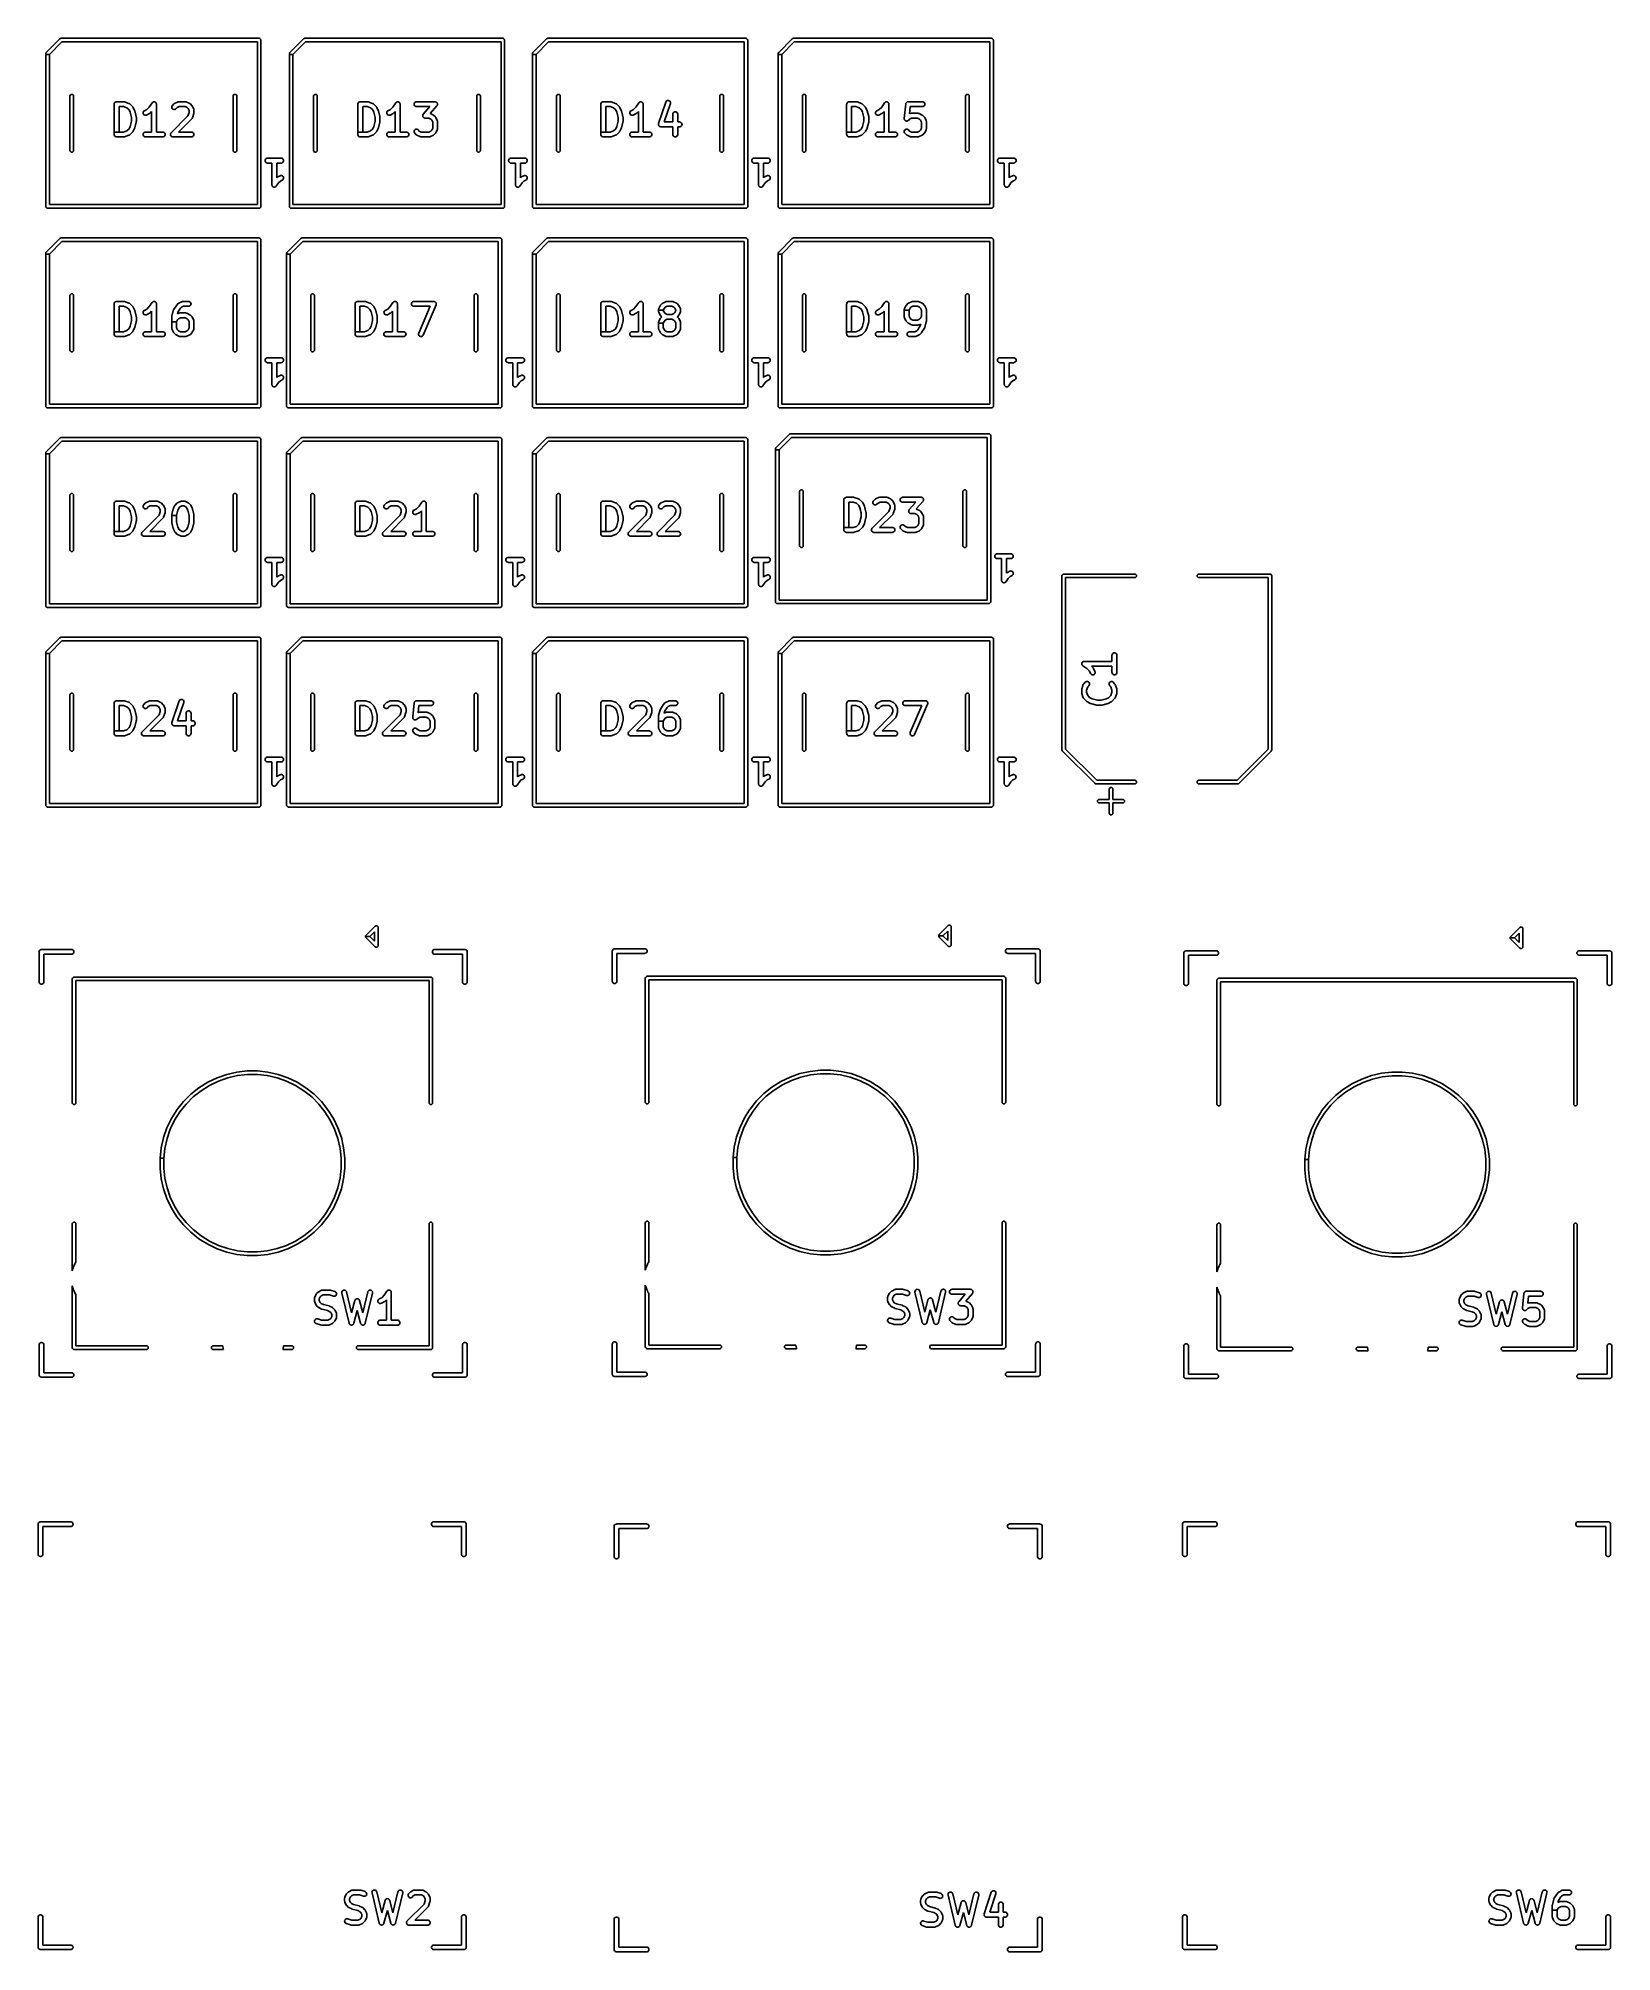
# Model space of a CAD drawing. Header units: millimetres. Extents: x 73 to 173, y -160 to -92.
# Drawn here: x 73 to 125.1, y -157.4 to -94.1 of the extents above; entities that cross this region are included whole.
import ezdxf

# ---------------------------------------------------------------- set-up
doc = ezdxf.new("R2010")
doc.units = ezdxf.units.MM
doc.layers.add('F.Silkscreen', color=41, linetype='CONTINUOUS', true_color=0xf2eda1)

msp = doc.modelspace()

# ---------------------------------------------------------------- linework, layer by layer
at = {"layer": 'F.Silkscreen', "linetype": 'CONTINUOUS'}
for p, q in [((73.282574, -94.589574), (73.732574, -94.139574)), ((73.799852, -94.242), (73.385, -94.656852)), ((73.732574, -94.139574), (73.752039, -94.126567)), ((73.752039, -94.126567), (73.775, -94.122)), ((73.775, -94.122), (80.325, -94.122)), ((80.265, -94.242), (73.799852, -94.242)), ((80.265, -99.622), (80.265, -94.242)), ((80.325, -94.122), (80.347961, -94.126567)), ((80.347961, -94.126567), (80.380433, -94.159039)), ((80.380433, -94.159039), (80.385, -94.182)), ((80.385, -94.182), (80.385, -99.682)), ((81.340574, -94.589574), (81.790574, -94.139574)), ((81.857852, -94.242), (81.443, -94.656852)), ((81.790574, -94.139574), (81.810039, -94.126567)), ((81.810039, -94.126567), (81.833, -94.122)), ((81.833, -94.122), (88.383, -94.122)), ((88.323, -94.242), (81.857852, -94.242)), ((88.323, -99.622), (88.323, -94.242)), ((88.383, -94.122), (88.405961, -94.126567)), ((88.405961, -94.126567), (88.438433, -94.159039)), ((88.438433, -94.159039), (88.443, -94.182)), ((88.443, -94.182), (88.443, -99.682)), ((89.378574, -94.589574), (89.828574, -94.139574)), ((89.895852, -94.242), (89.481, -94.656852)), ((89.828574, -94.139574), (89.848039, -94.126567)), ((89.848039, -94.126567), (89.871, -94.122)), ((89.871, -94.122), (96.421, -94.122)), ((96.361, -94.242), (89.895852, -94.242)), ((96.361, -99.622), (96.361, -94.242)), ((96.421, -94.122), (96.443961, -94.126567)), ((96.443961, -94.126567), (96.476433, -94.159039)), ((96.476433, -94.159039), (96.481, -94.182)), ((96.481, -94.182), (96.481, -99.682)), ((97.506574, -94.589574), (97.956574, -94.139574)), ((98.023852, -94.242), (97.609, -94.656852)), ((97.956574, -94.139574), (97.976039, -94.126567)), ((97.976039, -94.126567), (97.999, -94.122)), ((97.999, -94.122), (104.549, -94.122)), ((104.489, -94.242), (98.023852, -94.242)), ((104.489, -99.622), (104.489, -94.242)), ((104.549, -94.122), (104.571961, -94.126567)), ((104.571961, -94.126567), (104.604433, -94.159039)), ((104.604433, -94.159039), (104.609, -94.182)), ((104.609, -94.182), (104.609, -99.682)), ((73.265, -94.632), (73.269567, -94.609039)), ((73.265, -94.656852), (73.265, -94.632)), ((73.265, -99.682), (73.265, -94.656852)), ((73.265, -94.656852), (73.385, -94.656852)), ((73.385, -94.656852), (73.265, -94.656852)), ((73.269567, -94.609039), (73.282574, -94.589574)), ((73.385, -94.656852), (73.385, -99.622)), ((81.323, -94.632), (81.327567, -94.609039)), ((81.323, -94.656852), (81.323, -94.632)), ((81.323, -99.682), (81.323, -94.656852)), ((81.323, -94.656852), (81.443, -94.656852)), ((81.443, -94.656852), (81.323, -94.656852)), ((81.327567, -94.609039), (81.340574, -94.589574)), ((81.443, -94.656852), (81.443, -99.622)), ((89.361, -94.632), (89.365567, -94.609039)), ((89.361, -94.656852), (89.361, -94.632)), ((89.361, -99.682), (89.361, -94.656852)), ((89.361, -94.656852), (89.481, -94.656852)), ((89.481, -94.656852), (89.361, -94.656852)), ((89.365567, -94.609039), (89.378574, -94.589574)), ((89.481, -94.656852), (89.481, -99.622)), ((97.489, -94.632), (97.493567, -94.609039)), ((97.489, -94.656852), (97.489, -94.632)), ((97.489, -99.682), (97.489, -94.656852)), ((97.489, -94.656852), (97.609, -94.656852)), ((97.609, -94.656852), (97.489, -94.656852)), ((97.493567, -94.609039), (97.506574, -94.589574)), ((97.609, -94.656852), (97.609, -99.622)), ((74.065, -96.032), (74.069567, -96.009039)), ((74.065, -97.832), (74.065, -96.032)), ((74.069567, -96.009039), (74.102039, -95.976567)), ((74.102039, -95.976567), (74.147961, -95.976567)), ((74.147961, -95.976567), (74.180433, -96.009039)), ((74.180433, -96.009039), (74.185, -96.032)), ((74.185, -96.032), (74.185, -97.832)), ((79.465, -96.032), (79.469567, -96.009039)), ((79.465, -97.832), (79.465, -96.032)), ((79.469567, -96.009039), (79.502039, -95.976567)), ((79.502039, -95.976567), (79.547961, -95.976567)), ((79.547961, -95.976567), (79.580433, -96.009039)), ((79.580433, -96.009039), (79.585, -96.032)), ((79.585, -96.032), (79.585, -97.832)), ((82.123, -96.032), (82.127567, -96.009039)), ((82.123, -97.832), (82.123, -96.032)), ((82.127567, -96.009039), (82.160039, -95.976567)), ((82.160039, -95.976567), (82.205961, -95.976567)), ((82.205961, -95.976567), (82.238433, -96.009039)), ((82.238433, -96.009039), (82.243, -96.032)), ((82.243, -96.032), (82.243, -97.832)), ((87.523, -96.032), (87.527567, -96.009039)), ((87.523, -97.832), (87.523, -96.032)), ((87.527567, -96.009039), (87.560039, -95.976567)), ((87.560039, -95.976567), (87.605961, -95.976567)), ((87.605961, -95.976567), (87.638433, -96.009039)), ((87.638433, -96.009039), (87.643, -96.032)), ((87.643, -96.032), (87.643, -97.832)), ((90.161, -96.032), (90.165567, -96.009039)), ((90.161, -97.832), (90.161, -96.032)), ((90.165567, -96.009039), (90.198039, -95.976567)), ((90.198039, -95.976567), (90.243961, -95.976567)), ((90.243961, -95.976567), (90.276433, -96.009039)), ((90.276433, -96.009039), (90.281, -96.032)), ((90.281, -96.032), (90.281, -97.832)), ((93.780637, -96.215955), (93.799811, -96.193848)), ((93.799811, -96.193848), (93.801352, -96.192652)), ((93.801352, -96.192652), (93.827525, -96.179565)), ((93.827525, -96.179565), (93.829406, -96.17905)), ((93.829406, -96.17905), (93.858596, -96.176975)), ((93.858596, -96.176975), (93.860532, -96.177219)), ((93.860532, -96.177219), (93.888294, -96.186473)), ((93.888294, -96.186473), (93.889989, -96.187439)), ((93.889989, -96.187439), (93.912097, -96.206613)), ((93.912097, -96.206613), (93.913293, -96.208154)), ((95.561, -96.032), (95.565567, -96.009039)), ((95.561, -97.832), (95.561, -96.032)), ((95.565567, -96.009039), (95.598039, -95.976567)), ((95.598039, -95.976567), (95.643961, -95.976567)), ((95.643961, -95.976567), (95.676433, -96.009039)), ((95.676433, -96.009039), (95.681, -96.032)), ((95.681, -96.032), (95.681, -97.832)), ((98.289, -96.032), (98.293567, -96.009039)), ((98.289, -97.832), (98.289, -96.032)), ((98.293567, -96.009039), (98.326039, -95.976567)), ((98.326039, -95.976567), (98.371961, -95.976567)), ((98.371961, -95.976567), (98.404433, -96.009039)), ((98.404433, -96.009039), (98.409, -96.032)), ((98.409, -96.032), (98.409, -97.832)), ((103.689, -96.032), (103.693567, -96.009039)), ((103.689, -97.832), (103.689, -96.032)), ((103.693567, -96.009039), (103.726039, -95.976567)), ((103.726039, -95.976567), (103.771961, -95.976567)), ((103.771961, -95.976567), (103.804433, -96.009039)), ((103.804433, -96.009039), (103.809, -96.032)), ((103.809, -96.032), (103.809, -97.832)), ((75.530714, -96.303992), (75.530738, -96.303502)), ((75.530714, -97.223992), (75.530714, -96.303992)), ((75.530738, -96.303502), (75.532179, -96.28887)), ((75.532179, -96.28887), (75.532536, -96.287447)), ((75.532536, -96.287447), (75.543735, -96.260411)), ((75.543735, -96.260411), (75.544818, -96.258788)), ((75.544818, -96.258788), (75.56551, -96.238096)), ((75.56551, -96.238096), (75.567133, -96.237013)), ((75.567133, -96.237013), (75.594169, -96.225814)), ((75.594169, -96.225814), (75.595592, -96.225457)), ((75.595592, -96.225457), (75.610224, -96.224016)), ((75.610224, -96.224016), (75.610714, -96.223992)), ((75.610714, -96.223992), (75.848809, -96.223992)), ((75.835829, -96.383992), (75.690714, -96.383992)), ((75.690714, -96.383992), (75.690714, -97.223992)), ((75.948449, -96.421532), (75.835829, -96.383992)), ((75.848809, -96.223992), (75.849299, -96.224016)), ((75.849299, -96.224016), (75.856285, -96.224703)), ((75.856285, -96.224703), (75.857835, -96.224594)), ((75.857835, -96.224594), (75.859297, -96.224705)), ((75.859297, -96.224705), (75.861589, -96.225225)), ((75.861589, -96.225225), (75.863932, -96.225457)), ((75.863932, -96.225457), (75.865354, -96.225813)), ((75.865354, -96.225813), (75.866798, -96.22641)), ((75.866798, -96.22641), (75.873635, -96.227966)), ((75.873635, -96.227966), (75.874107, -96.228098)), ((75.874107, -96.228098), (76.016964, -96.275717)), ((76.021156, -96.494239), (75.948449, -96.421532)), ((76.016964, -96.275717), (76.017421, -96.275894)), ((76.017421, -96.275894), (76.030846, -96.281888)), ((76.059039, -96.570005), (76.021156, -96.494239)), ((76.030846, -96.281888), (76.032084, -96.282677)), ((76.032084, -96.282677), (76.033505, -96.28391)), ((76.033505, -96.28391), (76.035248, -96.284632)), ((76.035248, -96.284632), (76.036506, -96.285386)), ((76.036506, -96.285386), (76.047871, -96.294713)), ((76.047871, -96.294713), (76.048235, -96.295042)), ((76.048235, -96.295042), (76.143473, -96.39028)), ((76.102142, -96.742414), (76.059039, -96.570005)), ((76.102142, -96.865568), (76.102142, -96.742414)), ((76.143473, -96.39028), (76.143802, -96.390644)), ((76.143802, -96.390644), (76.148254, -96.396068)), ((76.148254, -96.396068), (76.149431, -96.397089)), ((76.149431, -96.397089), (76.150385, -96.398201)), ((76.150385, -96.398201), (76.151636, -96.400188)), ((76.151636, -96.400188), (76.15313, -96.402009)), ((76.15313, -96.402009), (76.153885, -96.403269)), ((76.153885, -96.403269), (76.154481, -96.404709)), ((76.154481, -96.404709), (76.158217, -96.410644)), ((76.158217, -96.410644), (76.158458, -96.411072)), ((76.158458, -96.411072), (76.206077, -96.50631)), ((76.206077, -96.50631), (76.206275, -96.506759)), ((76.206275, -96.506759), (76.206499, -96.507345)), ((76.206499, -96.507345), (76.207046, -96.508369)), ((76.207046, -96.508369), (76.209215, -96.514441)), ((76.209215, -96.514441), (76.21153, -96.52049)), ((76.21153, -96.52049), (76.211781, -96.521623)), ((76.211781, -96.521623), (76.211992, -96.522214)), ((76.211992, -96.522214), (76.212135, -96.522684)), ((76.212135, -96.522684), (76.259754, -96.71316)), ((76.259754, -96.71316), (76.259849, -96.713642)), ((76.259849, -96.713642), (76.260133, -96.715565)), ((76.260133, -96.715565), (76.260321, -96.716019)), ((76.260321, -96.716019), (76.260677, -96.717442)), ((76.260677, -96.717442), (76.261207, -96.722833)), ((76.261207, -96.722833), (76.261999, -96.728185)), ((76.261998, -96.729655), (76.261926, -96.730132)), ((76.261926, -96.730132), (76.262118, -96.732072)), ((76.261999, -96.728185), (76.261998, -96.729655)), ((76.262118, -96.732072), (76.262142, -96.732563)), ((76.262142, -96.732563), (76.262142, -96.87542)), ((76.483697, -96.580679), (76.483941, -96.578744)), ((76.485771, -96.609869), (76.483697, -96.580679)), ((76.483941, -96.578744), (76.493195, -96.550983)), ((76.486286, -96.611751), (76.485771, -96.609869)), ((76.499373, -96.637926), (76.486286, -96.611751)), ((76.493195, -96.550983), (76.494161, -96.549288)), ((76.494161, -96.549288), (76.513334, -96.52718)), ((76.500569, -96.639467), (76.499373, -96.637926)), ((76.522677, -96.65864), (76.500569, -96.639467)), ((76.513334, -96.52718), (76.514448, -96.526224)), ((76.514448, -96.526224), (76.526891, -96.518392)), ((76.524372, -96.659606), (76.522677, -96.65864)), ((76.552133, -96.66886), (76.524372, -96.659606)), ((76.526891, -96.518392), (76.527318, -96.518152)), ((76.527318, -96.518152), (76.610942, -96.47634)), ((76.554068, -96.669104), (76.552133, -96.66886)), ((76.583258, -96.66703), (76.554068, -96.669104)), ((76.584691, -96.666713), (76.583258, -96.66703)), ((76.598423, -96.661458), (76.584691, -96.666713)), ((76.598872, -96.66126), (76.598423, -96.661458)), ((76.69411, -96.613641), (76.598872, -96.66126)), ((76.610942, -96.47634), (76.691401, -96.395881)), ((76.691401, -96.395881), (76.782245, -96.259615)), ((76.694538, -96.6134), (76.69411, -96.613641)), ((76.700474, -96.609662), (76.694538, -96.6134)), ((76.701914, -96.609067), (76.700474, -96.609662)), ((76.703175, -96.60831), (76.701914, -96.609067)), ((76.704984, -96.606823), (76.703175, -96.60831)), ((76.706978, -96.60557), (76.704984, -96.606823)), ((76.708096, -96.604611), (76.706978, -96.60557)), ((76.709116, -96.603433), (76.708096, -96.604611)), ((76.714538, -96.598985), (76.709116, -96.603433)), ((76.714902, -96.598656), (76.714538, -96.598985)), ((76.768809, -96.544749), (76.714902, -96.598656)), ((76.768809, -97.223992), (76.768809, -96.544749)), ((76.782245, -96.259615), (76.782483, -96.259288)), ((76.782483, -96.259288), (76.782517, -96.259245)), ((76.782517, -96.259245), (76.782564, -96.259282)), ((76.782564, -96.259282), (76.782666, -96.259132)), ((76.782632, -96.259104), (76.791853, -96.247846)), ((76.782666, -96.259132), (76.782632, -96.259104)), ((76.791853, -96.247846), (76.792938, -96.24686)), ((76.792938, -96.24686), (76.798701, -96.242999)), ((76.798701, -96.242999), (76.803606, -96.238096)), ((76.803606, -96.238096), (76.805227, -96.237013)), ((76.805227, -96.237013), (76.811556, -96.23439)), ((76.811556, -96.23439), (76.817254, -96.230576)), ((76.817254, -96.230576), (76.819055, -96.229828)), ((76.819055, -96.229828), (76.825853, -96.228467)), ((76.825853, -96.228467), (76.832264, -96.225813)), ((76.832264, -96.225813), (76.834177, -96.225433)), ((76.834177, -96.225433), (76.841029, -96.225433)), ((76.841029, -96.225433), (76.847749, -96.224089)), ((76.847749, -96.224089), (76.8497, -96.224087)), ((76.8497, -96.224087), (76.856504, -96.225433)), ((76.856504, -96.225433), (76.863441, -96.225433)), ((76.863441, -96.225433), (76.865355, -96.225814)), ((76.865355, -96.225814), (76.871684, -96.228436)), ((76.871684, -96.228436), (76.878408, -96.229766)), ((76.878408, -96.229766), (76.880211, -96.230511)), ((76.880211, -96.230511), (76.885981, -96.234357)), ((76.885981, -96.234357), (76.892391, -96.237013)), ((76.892391, -96.237013), (76.894013, -96.238096)), ((76.894013, -96.238096), (76.898858, -96.242941)), ((76.898858, -96.242941), (76.904561, -96.246743)), ((76.904561, -96.246743), (76.905942, -96.248121)), ((76.905942, -96.248121), (76.909801, -96.253884)), ((76.909801, -96.253884), (76.914705, -96.258788)), ((76.914705, -96.258788), (76.915788, -96.260411)), ((76.915788, -96.260411), (76.918409, -96.26674)), ((76.918409, -96.26674), (76.922224, -96.272436)), ((76.922224, -96.272436), (76.922973, -96.274238)), ((76.922973, -96.274238), (76.924333, -96.28104)), ((76.924333, -96.28104), (76.926987, -96.287447)), ((76.926987, -96.287447), (76.927344, -96.28887)), ((76.927344, -96.28887), (76.928769, -96.303346)), ((76.928699, -96.303352), (76.928698, -96.303385)), ((76.928698, -96.303385), (76.928771, -96.303377)), ((76.928769, -96.303346), (76.928699, -96.303352)), ((76.928771, -96.303377), (76.928777, -96.30343)), ((76.928777, -96.30343), (76.928809, -96.303992)), ((76.928809, -96.303992), (76.928809, -97.223992)), ((77.411288, -97.247423), (77.969363, -96.689345)), ((77.436917, -96.384599), (77.437298, -96.382686)), ((77.436917, -96.413861), (77.436917, -96.384599)), ((77.437298, -96.415774), (77.436917, -96.413861)), ((77.437298, -96.382686), (77.448497, -96.355649)), ((77.448497, -96.442811), (77.437298, -96.415774)), ((77.448497, -96.355649), (77.449251, -96.35439)), ((77.44958, -96.444434), (77.448497, -96.442811)), ((77.449251, -96.35439), (77.458578, -96.343025)), ((77.470272, -96.465126), (77.44958, -96.444434)), ((77.458578, -96.343025), (77.458907, -96.342661)), ((77.458907, -96.342661), (77.506526, -96.295042)), ((77.471895, -96.466209), (77.470272, -96.465126)), ((77.498932, -96.477408), (77.471895, -96.466209)), ((77.500845, -96.477789), (77.498932, -96.477408)), ((77.530107, -96.477789), (77.500845, -96.477789)), ((77.506526, -96.295042), (77.50689, -96.294713)), ((77.50689, -96.294713), (77.512313, -96.290261)), ((77.512313, -96.290261), (77.513335, -96.289084)), ((77.513335, -96.289084), (77.514447, -96.28813)), ((77.514447, -96.28813), (77.516439, -96.286875)), ((77.516439, -96.286875), (77.518255, -96.285386)), ((77.518255, -96.285386), (77.519511, -96.284633)), ((77.519511, -96.284633), (77.520945, -96.284037)), ((77.520945, -96.284037), (77.526891, -96.280297)), ((77.526891, -96.280297), (77.527318, -96.280057)), ((77.527318, -96.280057), (77.622556, -96.232438)), ((77.53202, -96.477408), (77.530107, -96.477789)), ((77.559057, -96.466209), (77.53202, -96.477408)), ((77.560316, -96.465455), (77.559057, -96.466209)), ((77.571681, -96.456128), (77.560316, -96.465455)), ((77.572045, -96.455799), (77.571681, -96.456128)), ((77.610486, -96.417358), (77.572045, -96.455799)), ((77.677218, -96.383992), (77.610486, -96.417358)), ((77.622556, -96.232438), (77.623005, -96.23224)), ((77.623005, -96.23224), (77.636736, -96.226985)), ((77.636736, -96.226985), (77.638167, -96.226668)), ((77.638167, -96.226668), (77.640047, -96.226533)), ((77.640047, -96.226533), (77.641789, -96.225813)), ((77.641789, -96.225813), (77.643211, -96.225457)), ((77.643211, -96.225457), (77.657843, -96.224016)), ((77.657843, -96.224016), (77.658333, -96.223992)), ((77.658333, -96.223992), (77.896428, -96.223992)), ((78.095854, -96.789132), (77.660995, -97.223992)), ((77.877543, -96.383992), (77.677218, -96.383992)), ((77.944275, -96.417358), (77.877543, -96.383992)), ((77.896428, -96.223992), (77.896918, -96.224016)), ((77.896918, -96.224016), (77.91155, -96.225457)), ((77.91155, -96.225457), (77.912973, -96.225814)), ((77.912973, -96.225814), (77.914712, -96.226534)), ((77.914712, -96.226534), (77.916591, -96.226668)), ((77.916591, -96.226668), (77.918024, -96.226985)), ((77.918024, -96.226985), (77.931756, -96.23224)), ((77.931756, -96.23224), (77.932205, -96.232438)), ((77.932205, -96.232438), (78.027443, -96.280057)), ((77.973538, -96.446621), (77.944275, -96.417358)), ((77.969363, -96.689345), (78.006904, -96.576725)), ((78.006904, -96.513353), (77.973538, -96.446621)), ((78.006904, -96.576725), (78.006904, -96.513353)), ((78.027443, -96.280057), (78.02787, -96.280297)), ((78.02787, -96.280297), (78.033811, -96.284035)), ((78.033811, -96.284035), (78.035249, -96.284632)), ((78.035249, -96.284632), (78.036507, -96.285387)), ((78.036507, -96.285387), (78.038317, -96.286873)), ((78.038317, -96.286873), (78.040313, -96.288129)), ((78.040313, -96.288129), (78.041428, -96.289085)), ((78.041428, -96.289085), (78.042451, -96.290265)), ((78.042451, -96.290265), (78.047871, -96.294713)), ((78.047871, -96.294713), (78.048235, -96.295042)), ((78.048235, -96.295042), (78.095854, -96.342661)), ((78.095854, -96.342661), (78.096183, -96.343025)), ((78.096183, -96.788768), (78.095854, -96.789132)), ((78.096183, -96.343025), (78.100632, -96.348447)), ((78.105511, -96.777403), (78.096183, -96.788768)), ((78.100632, -96.348447), (78.101811, -96.349469)), ((78.101811, -96.349469), (78.102767, -96.350584)), ((78.102767, -96.350584), (78.104019, -96.352574)), ((78.104019, -96.352574), (78.105509, -96.354389)), ((78.105509, -96.354389), (78.106264, -96.355648)), ((78.106266, -96.776143), (78.105511, -96.777403)), ((78.106264, -96.355648), (78.106858, -96.357082)), ((78.106986, -96.774402), (78.106266, -96.776143)), ((78.106858, -96.357082), (78.110599, -96.363026)), ((78.108218, -96.772983), (78.106986, -96.774402)), ((78.109008, -96.771744), (78.108218, -96.772983)), ((78.115002, -96.758318), (78.109008, -96.771744)), ((78.110599, -96.363026), (78.110839, -96.363453)), ((78.110839, -96.363453), (78.158458, -96.458691)), ((78.115179, -96.757861), (78.115002, -96.758318)), ((78.162798, -96.615005), (78.115179, -96.757861)), ((78.158458, -96.458691), (78.158656, -96.45914)), ((78.158656, -96.45914), (78.163911, -96.472871)), ((78.162931, -96.614532), (78.162798, -96.615005)), ((78.164485, -96.607692), (78.162931, -96.614532)), ((78.163911, -96.472871), (78.164228, -96.474304)), ((78.164228, -96.474304), (78.164361, -96.476183)), ((78.164361, -96.476183), (78.165082, -96.477923)), ((78.165082, -96.606254), (78.164485, -96.607692)), ((78.165082, -96.477923), (78.165439, -96.479346)), ((78.165439, -96.604827), (78.165082, -96.606254)), ((78.165439, -96.479346), (78.16688, -96.493978)), ((78.165669, -96.602483), (78.165439, -96.604827)), ((78.16619, -96.600196), (78.165669, -96.602483)), ((78.166302, -96.598731), (78.16619, -96.600196)), ((78.16688, -96.590196), (78.166191, -96.597181)), ((78.166191, -96.597181), (78.166302, -96.598731)), ((78.16688, -96.493978), (78.166904, -96.494468)), ((78.166904, -96.589706), (78.16688, -96.590196)), ((78.166904, -96.494468), (78.166904, -96.589706)), ((83.588714, -96.303992), (83.588738, -96.303502)), ((83.588714, -97.223992), (83.588714, -96.303992)), ((83.588738, -96.303502), (83.590179, -96.28887)), ((83.590179, -96.28887), (83.590536, -96.287447)), ((83.590536, -96.287447), (83.601735, -96.260411)), ((83.601735, -96.260411), (83.602818, -96.258788)), ((83.602818, -96.258788), (83.62351, -96.238096)), ((83.62351, -96.238096), (83.625133, -96.237013)), ((83.625133, -96.237013), (83.652169, -96.225814)), ((83.652169, -96.225814), (83.653592, -96.225457)), ((83.653592, -96.225457), (83.668224, -96.224016)), ((83.668224, -96.224016), (83.668714, -96.223992)), ((83.668714, -96.223992), (83.906809, -96.223992)), ((83.893829, -96.383992), (83.748714, -96.383992)), ((83.748714, -96.383992), (83.748714, -97.223992)), ((84.006449, -96.421532), (83.893829, -96.383992)), ((83.906809, -96.223992), (83.907299, -96.224016)), ((83.907299, -96.224016), (83.914285, -96.224703)), ((83.914285, -96.224703), (83.915835, -96.224594)), ((83.915835, -96.224594), (83.917297, -96.224705)), ((83.917297, -96.224705), (83.919589, -96.225225)), ((83.919589, -96.225225), (83.921932, -96.225457)), ((83.921932, -96.225457), (83.923354, -96.225813)), ((83.923354, -96.225813), (83.924798, -96.22641)), ((83.924798, -96.22641), (83.931635, -96.227966)), ((83.931635, -96.227966), (83.932107, -96.228098)), ((83.932107, -96.228098), (84.074964, -96.275717)), ((84.079156, -96.494239), (84.006449, -96.421532)), ((84.074964, -96.275717), (84.075421, -96.275894)), ((84.075421, -96.275894), (84.088846, -96.281888)), ((84.117039, -96.570005), (84.079156, -96.494239)), ((84.088846, -96.281888), (84.090084, -96.282677)), ((84.090084, -96.282677), (84.091505, -96.28391)), ((84.091505, -96.28391), (84.093248, -96.284632)), ((84.093248, -96.284632), (84.094506, -96.285386)), ((84.094506, -96.285386), (84.105871, -96.294713)), ((84.105871, -96.294713), (84.106235, -96.295042)), ((84.106235, -96.295042), (84.201473, -96.39028)), ((84.160142, -96.742414), (84.117039, -96.570005)), ((84.160142, -96.865568), (84.160142, -96.742414)), ((84.201473, -96.39028), (84.201802, -96.390644)), ((84.201802, -96.390644), (84.206254, -96.396068)), ((84.206254, -96.396068), (84.207431, -96.397089)), ((84.207431, -96.397089), (84.208385, -96.398201)), ((84.208385, -96.398201), (84.209636, -96.400188)), ((84.209636, -96.400188), (84.21113, -96.402009)), ((84.21113, -96.402009), (84.211885, -96.403269)), ((84.211885, -96.403269), (84.212481, -96.404709)), ((84.212481, -96.404709), (84.216217, -96.410644)), ((84.216217, -96.410644), (84.216458, -96.411072)), ((84.216458, -96.411072), (84.264077, -96.50631)), ((84.264077, -96.50631), (84.264275, -96.506759)), ((84.264275, -96.506759), (84.264499, -96.507345)), ((84.264499, -96.507345), (84.265046, -96.508369)), ((84.265046, -96.508369), (84.267215, -96.514441)), ((84.267215, -96.514441), (84.26953, -96.52049)), ((84.26953, -96.52049), (84.269781, -96.521623)), ((84.269781, -96.521623), (84.269992, -96.522214)), ((84.269992, -96.522214), (84.270135, -96.522684)), ((84.270135, -96.522684), (84.317754, -96.71316)), ((84.317754, -96.71316), (84.317849, -96.713642)), ((84.317849, -96.713642), (84.318133, -96.715565)), ((84.318133, -96.715565), (84.318321, -96.716019)), ((84.318321, -96.716019), (84.318677, -96.717442)), ((84.318677, -96.717442), (84.319207, -96.722833)), ((84.319207, -96.722833), (84.319999, -96.728185)), ((84.319998, -96.729655), (84.319926, -96.730132)), ((84.319926, -96.730132), (84.320118, -96.732072)), ((84.319999, -96.728185), (84.319998, -96.729655)), ((84.320118, -96.732072), (84.320142, -96.732563)), ((84.320142, -96.732563), (84.320142, -96.87542)), ((84.541697, -96.580679), (84.541941, -96.578744)), ((84.543771, -96.609869), (84.541697, -96.580679)), ((84.541941, -96.578744), (84.551195, -96.550983)), ((84.544286, -96.611751), (84.543771, -96.609869)), ((84.557373, -96.637926), (84.544286, -96.611751)), ((84.551195, -96.550983), (84.552161, -96.549288)), ((84.552161, -96.549288), (84.571334, -96.52718)), ((84.558569, -96.639467), (84.557373, -96.637926)), ((84.580677, -96.65864), (84.558569, -96.639467)), ((84.571334, -96.52718), (84.572448, -96.526224)), ((84.572448, -96.526224), (84.584891, -96.518392)), ((84.582372, -96.659606), (84.580677, -96.65864)), ((84.610133, -96.66886), (84.582372, -96.659606)), ((84.584891, -96.518392), (84.585318, -96.518152)), ((84.585318, -96.518152), (84.668942, -96.47634)), ((84.612068, -96.669104), (84.610133, -96.66886)), ((84.641258, -96.66703), (84.612068, -96.669104)), ((84.642691, -96.666713), (84.641258, -96.66703)), ((84.656423, -96.661458), (84.642691, -96.666713)), ((84.656872, -96.66126), (84.656423, -96.661458)), ((84.75211, -96.613641), (84.656872, -96.66126)), ((84.668942, -96.47634), (84.749401, -96.395881)), ((84.749401, -96.395881), (84.840245, -96.259615)), ((84.752538, -96.6134), (84.75211, -96.613641)), ((84.758474, -96.609662), (84.752538, -96.6134)), ((84.759914, -96.609067), (84.758474, -96.609662)), ((84.761175, -96.60831), (84.759914, -96.609067)), ((84.762984, -96.606823), (84.761175, -96.60831)), ((84.764978, -96.60557), (84.762984, -96.606823)), ((84.766096, -96.604611), (84.764978, -96.60557)), ((84.767116, -96.603433), (84.766096, -96.604611)), ((84.772538, -96.598985), (84.767116, -96.603433)), ((84.772902, -96.598656), (84.772538, -96.598985)), ((84.826809, -96.544749), (84.772902, -96.598656)), ((84.826809, -97.223992), (84.826809, -96.544749)), ((84.840245, -96.259615), (84.840483, -96.259288)), ((84.840483, -96.259288), (84.840517, -96.259245)), ((84.840517, -96.259245), (84.840564, -96.259282)), ((84.840564, -96.259282), (84.840666, -96.259132)), ((84.840632, -96.259104), (84.849853, -96.247846)), ((84.840666, -96.259132), (84.840632, -96.259104)), ((84.849853, -96.247846), (84.850938, -96.24686)), ((84.850938, -96.24686), (84.856701, -96.242999)), ((84.856701, -96.242999), (84.861606, -96.238096)), ((84.861606, -96.238096), (84.863227, -96.237013)), ((84.863227, -96.237013), (84.869556, -96.23439)), ((84.869556, -96.23439), (84.875254, -96.230576)), ((84.875254, -96.230576), (84.877055, -96.229828)), ((84.877055, -96.229828), (84.883853, -96.228467)), ((84.883853, -96.228467), (84.890264, -96.225813)), ((84.890264, -96.225813), (84.892177, -96.225433)), ((84.892177, -96.225433), (84.899029, -96.225433)), ((84.899029, -96.225433), (84.905749, -96.224089)), ((84.905749, -96.224089), (84.9077, -96.224087)), ((84.9077, -96.224087), (84.914504, -96.225433)), ((84.914504, -96.225433), (84.921441, -96.225433)), ((84.921441, -96.225433), (84.923355, -96.225814)), ((84.923355, -96.225814), (84.929684, -96.228436)), ((84.929684, -96.228436), (84.936408, -96.229766)), ((84.936408, -96.229766), (84.938211, -96.230511)), ((84.938211, -96.230511), (84.943981, -96.234357)), ((84.943981, -96.234357), (84.950391, -96.237013)), ((84.950391, -96.237013), (84.952013, -96.238096)), ((84.952013, -96.238096), (84.956858, -96.242941)), ((84.956858, -96.242941), (84.962561, -96.246743)), ((84.962561, -96.246743), (84.963942, -96.248121)), ((84.963942, -96.248121), (84.967801, -96.253884)), ((84.967801, -96.253884), (84.972705, -96.258788)), ((84.972705, -96.258788), (84.973788, -96.260411)), ((84.973788, -96.260411), (84.976409, -96.26674)), ((84.976409, -96.26674), (84.980224, -96.272436)), ((84.980224, -96.272436), (84.980973, -96.274238)), ((84.980973, -96.274238), (84.982333, -96.28104)), ((84.982333, -96.28104), (84.984987, -96.287447)), ((84.984987, -96.287447), (84.985344, -96.28887)), ((84.985344, -96.28887), (84.986769, -96.303346)), ((84.986699, -96.303352), (84.986698, -96.303385)), ((84.986698, -96.303385), (84.986771, -96.303377)), ((84.986769, -96.303346), (84.986699, -96.303352)), ((84.986771, -96.303377), (84.986777, -96.30343)), ((84.986777, -96.30343), (84.986809, -96.303992)), ((84.986809, -96.303992), (84.986809, -97.223992)), ((85.447298, -96.28936), (85.447679, -96.287447)), ((85.447298, -96.318624), (85.447298, -96.28936)), ((85.447679, -96.320537), (85.447298, -96.318624)), ((85.447679, -96.287447), (85.458878, -96.260411)), ((85.458878, -96.347573), (85.447679, -96.320537)), ((85.458878, -96.260411), (85.459961, -96.258788)), ((85.459961, -96.349196), (85.458878, -96.347573)), ((85.459961, -96.258788), (85.480653, -96.238096)), ((85.480653, -96.369888), (85.459961, -96.349196)), ((85.480653, -96.238096), (85.482276, -96.237013)), ((85.482276, -96.370971), (85.480653, -96.369888)), ((85.482276, -96.237013), (85.509312, -96.225814)), ((85.509312, -96.38217), (85.482276, -96.370971)), ((85.509312, -96.225814), (85.510735, -96.225457)), ((85.510735, -96.382527), (85.509312, -96.38217)), ((85.510735, -96.225457), (85.525367, -96.224016)), ((85.525367, -96.383968), (85.510735, -96.382527)), ((85.525367, -96.224016), (85.525857, -96.223992)), ((85.525857, -96.383992), (85.525367, -96.383968)), ((85.525857, -96.223992), (86.144904, -96.223992)), ((85.968603, -96.383992), (85.525857, -96.383992)), ((85.732213, -96.675571), (85.732465, -96.673637)), ((85.733012, -96.687558), (85.732213, -96.675571)), ((85.732465, -96.673637), (85.733012, -96.672018)), ((85.733012, -96.670312), (85.733393, -96.668399)), ((85.733012, -96.672018), (85.733012, -96.670312)), ((85.733012, -96.699576), (85.733012, -96.687558)), ((85.733392, -96.701488), (85.733012, -96.699576)), ((85.734044, -96.703065), (85.733392, -96.701488)), ((85.733393, -96.668399), (85.737991, -96.657296)), ((85.734159, -96.70477), (85.734044, -96.703065)), ((85.734666, -96.706652), (85.734159, -96.70477)), ((85.739994, -96.717428), (85.734666, -96.706652)), ((85.737991, -96.657296), (85.741841, -96.645915)), ((85.744592, -96.728526), (85.739994, -96.717428)), ((85.741841, -96.645915), (85.742509, -96.64461)), ((85.742509, -96.64461), (85.744263, -96.642155)), ((85.744263, -96.642155), (85.744593, -96.64136)), ((85.745675, -96.730148), (85.744592, -96.728526)), ((85.744593, -96.64136), (85.745674, -96.639742)), ((85.745674, -96.639742), (85.746779, -96.638635)), ((85.74688, -96.731353), (85.745675, -96.730148)), ((85.746779, -96.638635), (85.751061, -96.632648)), ((85.747638, -96.732885), (85.74688, -96.731353)), ((85.748828, -96.734431), (85.747638, -96.732885)), ((85.757864, -96.742337), (85.748828, -96.734431)), ((85.751061, -96.632648), (85.751365, -96.632263)), ((85.751365, -96.632263), (85.968603, -96.383992)), ((85.766367, -96.75084), (85.757864, -96.742337)), ((85.767989, -96.751923), (85.766367, -96.75084)), ((85.769564, -96.752575), (85.767989, -96.751923)), ((85.770852, -96.753702), (85.769564, -96.752575)), ((85.772542, -96.754675), (85.770852, -96.753702)), ((85.783931, -96.758526), (85.772542, -96.754675)), ((85.795025, -96.763122), (85.783931, -96.758526)), ((85.79645, -96.763479), (85.795025, -96.763122)), ((85.799449, -96.763773), (85.79645, -96.763479)), ((85.800262, -96.764049), (85.799449, -96.763773)), ((85.8022, -96.764302), (85.800262, -96.764049)), ((85.803753, -96.764197), (85.8022, -96.764302)), ((85.81108, -96.76492), (85.803753, -96.764197)), ((85.811571, -96.764944), (85.81108, -96.76492)), ((85.935543, -96.764944), (85.811571, -96.764944)), ((86.002275, -96.79831), (85.935543, -96.764944)), ((86.20511, -96.356673), (85.982938, -96.610582)), ((85.982938, -96.610582), (85.989756, -96.613192)), ((85.989756, -96.613192), (85.990205, -96.61339)), ((85.990205, -96.61339), (86.085443, -96.661009)), ((86.031538, -96.827573), (86.002275, -96.79831)), ((86.064904, -96.894305), (86.031538, -96.827573)), ((86.085443, -96.661009), (86.08587, -96.661249)), ((86.08587, -96.661249), (86.091811, -96.664987)), ((86.091811, -96.664987), (86.093249, -96.665584)), ((86.093249, -96.665584), (86.094507, -96.666339)), ((86.094507, -96.666339), (86.096317, -96.667825)), ((86.096317, -96.667825), (86.098313, -96.669081)), ((86.098313, -96.669081), (86.099428, -96.670037)), ((86.099428, -96.670037), (86.100451, -96.671217)), ((86.100451, -96.671217), (86.105871, -96.675665)), ((86.105871, -96.675665), (86.106235, -96.675994)), ((86.106235, -96.675994), (86.153854, -96.723613)), ((86.144904, -96.223992), (86.145394, -96.224016)), ((86.145394, -96.224016), (86.152721, -96.224737)), ((86.152721, -96.224737), (86.154278, -96.224634)), ((86.153854, -96.723613), (86.154183, -96.723977)), ((86.154183, -96.723977), (86.158632, -96.729399)), ((86.154278, -96.224634), (86.156211, -96.224886)), ((86.156211, -96.224886), (86.157025, -96.225161)), ((86.157025, -96.225161), (86.160026, -96.225457)), ((86.158632, -96.729399), (86.159811, -96.730421)), ((86.159811, -96.730421), (86.160767, -96.731536)), ((86.160026, -96.225457), (86.161449, -96.225814)), ((86.160767, -96.731536), (86.162019, -96.733526)), ((86.161449, -96.225814), (86.17255, -96.230412)), ((86.162019, -96.733526), (86.163509, -96.735341)), ((86.163509, -96.735341), (86.164264, -96.7366)), ((86.164264, -96.7366), (86.164858, -96.738034)), ((86.164858, -96.738034), (86.168599, -96.743978)), ((86.168599, -96.743978), (86.168839, -96.744405)), ((86.168839, -96.744405), (86.216458, -96.839643)), ((86.17255, -96.230412), (86.183933, -96.234262)), ((86.183933, -96.234262), (86.185622, -96.235234)), ((86.185622, -96.235234), (86.186907, -96.236358)), ((86.186907, -96.236358), (86.188487, -96.237013)), ((86.188487, -96.237013), (86.190108, -96.238096)), ((86.190108, -96.238096), (86.198609, -96.246597)), ((86.198609, -96.246597), (86.207647, -96.254505)), ((86.205415, -96.356288), (86.20511, -96.356673)), ((86.209697, -96.350296), (86.205415, -96.356288)), ((86.207647, -96.254505), (86.208837, -96.256052)), ((86.208837, -96.256052), (86.209593, -96.257581)), ((86.209593, -96.257581), (86.2108, -96.258788)), ((86.210798, -96.349197), (86.209697, -96.350296)), ((86.211884, -96.347572), (86.210798, -96.349197)), ((86.2108, -96.258788), (86.211883, -96.260411)), ((86.211883, -96.260411), (86.216476, -96.271501)), ((86.212213, -96.346776), (86.211884, -96.347572)), ((86.213965, -96.344327), (86.212213, -96.346776)), ((86.214635, -96.34302), (86.213965, -96.344327)), ((86.218484, -96.331635), (86.214635, -96.34302)), ((86.216458, -96.839643), (86.216656, -96.840092)), ((86.216476, -96.271501), (86.221809, -96.282284)), ((86.223082, -96.320538), (86.218484, -96.331635)), ((86.221809, -96.282284), (86.222316, -96.284168)), ((86.222316, -96.284168), (86.222429, -96.285871)), ((86.222429, -96.285871), (86.223082, -96.287447)), ((86.223082, -96.287447), (86.223463, -96.28936)), ((86.223463, -96.318624), (86.223082, -96.320538)), ((86.223463, -96.28936), (86.223463, -96.301377)), ((86.223463, -96.301377), (86.224262, -96.313366)), ((86.224009, -96.3153), (86.223463, -96.316914)), ((86.223463, -96.316914), (86.223463, -96.318624)), ((86.224262, -96.313366), (86.224009, -96.3153)), ((91.626714, -96.303992), (91.626738, -96.303502)), ((91.626714, -97.223992), (91.626714, -96.303992)), ((91.626738, -96.303502), (91.628179, -96.28887)), ((91.628179, -96.28887), (91.628536, -96.287447)), ((91.628536, -96.287447), (91.639735, -96.260411)), ((91.639735, -96.260411), (91.640818, -96.258788)), ((91.640818, -96.258788), (91.66151, -96.238096)), ((91.66151, -96.238096), (91.663133, -96.237013)), ((91.663133, -96.237013), (91.690169, -96.225814)), ((91.690169, -96.225814), (91.691592, -96.225457)), ((91.691592, -96.225457), (91.706224, -96.224016)), ((91.706224, -96.224016), (91.706714, -96.223992)), ((91.706714, -96.223992), (91.944809, -96.223992)), ((91.931829, -96.383992), (91.786714, -96.383992)), ((91.786714, -96.383992), (91.786714, -97.223992)), ((92.044449, -96.421532), (91.931829, -96.383992)), ((91.944809, -96.223992), (91.945299, -96.224016)), ((91.945299, -96.224016), (91.952285, -96.224703)), ((91.952285, -96.224703), (91.953835, -96.224594)), ((91.953835, -96.224594), (91.955297, -96.224705)), ((91.955297, -96.224705), (91.957589, -96.225225)), ((91.957589, -96.225225), (91.959932, -96.225457)), ((91.959932, -96.225457), (91.961354, -96.225813)), ((91.961354, -96.225813), (91.962798, -96.22641)), ((91.962798, -96.22641), (91.969635, -96.227966)), ((91.969635, -96.227966), (91.970107, -96.228098)), ((91.970107, -96.228098), (92.112964, -96.275717)), ((92.117156, -96.494239), (92.044449, -96.421532)), ((92.112964, -96.275717), (92.113421, -96.275894)), ((92.113421, -96.275894), (92.126846, -96.281888)), ((92.155039, -96.570005), (92.117156, -96.494239)), ((92.126846, -96.281888), (92.128084, -96.282677)), ((92.128084, -96.282677), (92.129505, -96.28391)), ((92.129505, -96.28391), (92.131248, -96.284632)), ((92.131248, -96.284632), (92.132506, -96.285386)), ((92.132506, -96.285386), (92.143871, -96.294713)), ((92.143871, -96.294713), (92.144235, -96.295042)), ((92.144235, -96.295042), (92.239473, -96.39028)), ((92.198142, -96.742414), (92.155039, -96.570005)), ((92.198142, -96.865568), (92.198142, -96.742414)), ((92.239473, -96.39028), (92.239802, -96.390644)), ((92.239802, -96.390644), (92.244254, -96.396068)), ((92.244254, -96.396068), (92.245431, -96.397089)), ((92.245431, -96.397089), (92.246385, -96.398201)), ((92.246385, -96.398201), (92.247636, -96.400188)), ((92.247636, -96.400188), (92.24913, -96.402009)), ((92.24913, -96.402009), (92.249885, -96.403269)), ((92.249885, -96.403269), (92.250481, -96.404709)), ((92.250481, -96.404709), (92.254217, -96.410644)), ((92.254217, -96.410644), (92.254458, -96.411072)), ((92.254458, -96.411072), (92.302077, -96.50631)), ((92.302077, -96.50631), (92.302275, -96.506759)), ((92.302275, -96.506759), (92.302499, -96.507345)), ((92.302499, -96.507345), (92.303046, -96.508369)), ((92.303046, -96.508369), (92.305215, -96.514441)), ((92.305215, -96.514441), (92.30753, -96.52049)), ((92.30753, -96.52049), (92.307781, -96.521623)), ((92.307781, -96.521623), (92.307992, -96.522214)), ((92.307992, -96.522214), (92.308135, -96.522684)), ((92.308135, -96.522684), (92.355754, -96.71316)), ((92.355754, -96.71316), (92.355849, -96.713642)), ((92.355849, -96.713642), (92.356133, -96.715565)), ((92.356133, -96.715565), (92.356321, -96.716019)), ((92.356321, -96.716019), (92.356677, -96.717442)), ((92.356677, -96.717442), (92.357207, -96.722833)), ((92.357207, -96.722833), (92.357999, -96.728185)), ((92.357998, -96.729655), (92.357926, -96.730132)), ((92.357926, -96.730132), (92.358118, -96.732072)), ((92.357999, -96.728185), (92.357998, -96.729655)), ((92.358118, -96.732072), (92.358142, -96.732563)), ((92.358142, -96.732563), (92.358142, -96.87542)), ((92.579697, -96.580679), (92.579941, -96.578744)), ((92.581771, -96.609869), (92.579697, -96.580679)), ((92.579941, -96.578744), (92.589195, -96.550983)), ((92.582286, -96.611751), (92.581771, -96.609869)), ((92.595373, -96.637926), (92.582286, -96.611751)), ((92.589195, -96.550983), (92.590161, -96.549288)), ((92.590161, -96.549288), (92.609334, -96.52718)), ((92.596569, -96.639467), (92.595373, -96.637926)), ((92.618677, -96.65864), (92.596569, -96.639467)), ((92.609334, -96.52718), (92.610448, -96.526224)), ((92.610448, -96.526224), (92.622891, -96.518392)), ((92.620372, -96.659606), (92.618677, -96.65864)), ((92.648133, -96.66886), (92.620372, -96.659606)), ((92.622891, -96.518392), (92.623318, -96.518152)), ((92.623318, -96.518152), (92.706942, -96.47634)), ((92.650068, -96.669104), (92.648133, -96.66886)), ((92.679258, -96.66703), (92.650068, -96.669104)), ((92.680691, -96.666713), (92.679258, -96.66703)), ((92.694423, -96.661458), (92.680691, -96.666713)), ((92.694872, -96.66126), (92.694423, -96.661458)), ((92.79011, -96.613641), (92.694872, -96.66126)), ((92.706942, -96.47634), (92.787401, -96.395881)), ((92.787401, -96.395881), (92.878245, -96.259615)), ((92.790538, -96.6134), (92.79011, -96.613641)), ((92.796474, -96.609662), (92.790538, -96.6134)), ((92.797914, -96.609067), (92.796474, -96.609662)), ((92.799175, -96.60831), (92.797914, -96.609067)), ((92.800984, -96.606823), (92.799175, -96.60831)), ((92.802978, -96.60557), (92.800984, -96.606823)), ((92.804096, -96.604611), (92.802978, -96.60557)), ((92.805116, -96.603433), (92.804096, -96.604611)), ((92.810538, -96.598985), (92.805116, -96.603433)), ((92.810902, -96.598656), (92.810538, -96.598985)), ((92.864809, -96.544749), (92.810902, -96.598656)), ((92.864809, -97.223992), (92.864809, -96.544749)), ((92.878245, -96.259615), (92.878483, -96.259288)), ((92.878483, -96.259288), (92.878517, -96.259245)), ((92.878517, -96.259245), (92.878564, -96.259282)), ((92.878564, -96.259282), (92.878666, -96.259132)), ((92.878632, -96.259104), (92.887853, -96.247846)), ((92.878666, -96.259132), (92.878632, -96.259104)), ((92.887853, -96.247846), (92.888938, -96.24686)), ((92.888938, -96.24686), (92.894701, -96.242999)), ((92.894701, -96.242999), (92.899606, -96.238096)), ((92.899606, -96.238096), (92.901227, -96.237013)), ((92.901227, -96.237013), (92.907556, -96.23439)), ((92.907556, -96.23439), (92.913254, -96.230576)), ((92.913254, -96.230576), (92.915055, -96.229828)), ((92.915055, -96.229828), (92.921853, -96.228467)), ((92.921853, -96.228467), (92.928264, -96.225813)), ((92.928264, -96.225813), (92.930177, -96.225433)), ((92.930177, -96.225433), (92.937029, -96.225433)), ((92.937029, -96.225433), (92.943749, -96.224089)), ((92.943749, -96.224089), (92.9457, -96.224087)), ((92.9457, -96.224087), (92.952504, -96.225433)), ((92.952504, -96.225433), (92.959441, -96.225433)), ((92.959441, -96.225433), (92.961355, -96.225814)), ((92.961355, -96.225814), (92.967684, -96.228436)), ((92.967684, -96.228436), (92.974408, -96.229766)), ((92.974408, -96.229766), (92.976211, -96.230511)), ((92.976211, -96.230511), (92.981981, -96.234357)), ((92.981981, -96.234357), (92.988391, -96.237013)), ((92.988391, -96.237013), (92.990013, -96.238096)), ((92.990013, -96.238096), (92.994858, -96.242941)), ((92.994858, -96.242941), (93.000561, -96.246743)), ((93.000561, -96.246743), (93.001942, -96.248121)), ((93.001942, -96.248121), (93.005801, -96.253884)), ((93.005801, -96.253884), (93.010705, -96.258788)), ((93.010705, -96.258788), (93.011788, -96.260411)), ((93.011788, -96.260411), (93.014409, -96.26674)), ((93.014409, -96.26674), (93.018224, -96.272436)), ((93.018224, -96.272436), (93.018973, -96.274238)), ((93.018973, -96.274238), (93.020333, -96.28104)), ((93.020333, -96.28104), (93.022987, -96.287447)), ((93.022987, -96.287447), (93.023344, -96.28887)), ((93.023344, -96.28887), (93.024769, -96.303346)), ((93.024699, -96.303352), (93.024698, -96.303385)), ((93.024698, -96.303385), (93.024771, -96.303377)), ((93.024769, -96.303346), (93.024699, -96.303352)), ((93.024771, -96.303377), (93.024777, -96.30343)), ((93.024777, -96.30343), (93.024809, -96.303992)), ((93.024809, -96.303992), (93.024809, -97.223992)), ((93.535582, -96.94536), (93.773677, -96.231075)), ((93.925465, -96.281672), (93.72247, -96.890658)), ((93.773677, -96.231075), (93.773854, -96.230618)), ((93.773854, -96.230618), (93.779848, -96.217193)), ((93.779848, -96.217193), (93.780637, -96.215955)), ((93.913293, -96.208154), (93.926379, -96.234328)), ((93.925598, -96.2812), (93.925465, -96.281672)), ((93.928858, -96.266863), (93.925598, -96.2812)), ((93.926379, -96.234328), (93.926894, -96.236209)), ((93.926894, -96.236209), (93.928969, -96.265399)), ((93.928969, -96.265399), (93.928858, -96.266863)), ((94.007666, -96.637325), (94.00769, -96.636835)), ((94.007666, -96.890658), (94.007666, -96.637325)), ((94.00769, -96.636835), (94.009131, -96.622203)), ((94.009131, -96.622203), (94.009488, -96.62078)), ((94.009488, -96.62078), (94.020687, -96.593744)), ((94.020687, -96.593744), (94.02177, -96.592121)), ((94.02177, -96.592121), (94.042462, -96.571429)), ((94.042462, -96.571429), (94.044085, -96.570346)), ((94.044085, -96.570346), (94.071121, -96.559147)), ((94.071121, -96.559147), (94.073034, -96.558766)), ((94.073034, -96.558766), (94.102298, -96.558766)), ((94.102298, -96.558766), (94.104211, -96.559147)), ((94.104211, -96.559147), (94.131247, -96.570346)), ((94.131247, -96.570346), (94.13287, -96.571429)), ((94.13287, -96.571429), (94.153562, -96.592121)), ((94.153562, -96.592121), (94.154645, -96.593744)), ((94.154645, -96.593744), (94.165844, -96.62078)), ((94.165844, -96.62078), (94.166201, -96.622203)), ((94.166201, -96.622203), (94.167642, -96.636835)), ((94.167642, -96.636835), (94.167666, -96.637325)), ((94.167666, -96.637325), (94.167666, -96.890658)), ((99.754714, -96.303992), (99.754738, -96.303502)), ((99.754714, -97.223992), (99.754714, -96.303992)), ((99.754738, -96.303502), (99.756179, -96.28887)), ((99.756179, -96.28887), (99.756536, -96.287447)), ((99.756536, -96.287447), (99.767735, -96.260411)), ((99.767735, -96.260411), (99.768818, -96.258788)), ((99.768818, -96.258788), (99.78951, -96.238096)), ((99.78951, -96.238096), (99.791133, -96.237013)), ((99.791133, -96.237013), (99.818169, -96.225814)), ((99.818169, -96.225814), (99.819592, -96.225457)), ((99.819592, -96.225457), (99.834224, -96.224016)), ((99.834224, -96.224016), (99.834714, -96.223992)), ((99.834714, -96.223992), (100.072809, -96.223992)), ((100.059829, -96.383992), (99.914714, -96.383992)), ((99.914714, -96.383992), (99.914714, -97.223992)), ((100.172449, -96.421532), (100.059829, -96.383992)), ((100.072809, -96.223992), (100.073299, -96.224016)), ((100.073299, -96.224016), (100.080285, -96.224703)), ((100.080285, -96.224703), (100.081835, -96.224594)), ((100.081835, -96.224594), (100.083297, -96.224705)), ((100.083297, -96.224705), (100.085589, -96.225225)), ((100.085589, -96.225225), (100.087932, -96.225457)), ((100.087932, -96.225457), (100.089354, -96.225813)), ((100.089354, -96.225813), (100.090798, -96.22641)), ((100.090798, -96.22641), (100.097635, -96.227966)), ((100.097635, -96.227966), (100.098107, -96.228098)), ((100.098107, -96.228098), (100.240964, -96.275717)), ((100.245156, -96.494239), (100.172449, -96.421532)), ((100.240964, -96.275717), (100.241421, -96.275894)), ((100.241421, -96.275894), (100.254846, -96.281888)), ((100.283039, -96.570005), (100.245156, -96.494239)), ((100.254846, -96.281888), (100.256084, -96.282677)), ((100.256084, -96.282677), (100.257505, -96.28391)), ((100.257505, -96.28391), (100.259248, -96.284632)), ((100.259248, -96.284632), (100.260506, -96.285386)), ((100.260506, -96.285386), (100.271871, -96.294713)), ((100.271871, -96.294713), (100.272235, -96.295042)), ((100.272235, -96.295042), (100.367473, -96.39028)), ((100.326142, -96.742414), (100.283039, -96.570005)), ((100.326142, -96.865568), (100.326142, -96.742414)), ((100.367473, -96.39028), (100.367802, -96.390644)), ((100.367802, -96.390644), (100.372254, -96.396068)), ((100.372254, -96.396068), (100.373431, -96.397089)), ((100.373431, -96.397089), (100.374385, -96.398201)), ((100.374385, -96.398201), (100.375636, -96.400188)), ((100.375636, -96.400188), (100.37713, -96.402009)), ((100.37713, -96.402009), (100.377885, -96.403269)), ((100.377885, -96.403269), (100.378481, -96.404709)), ((100.378481, -96.404709), (100.382217, -96.410644)), ((100.382217, -96.410644), (100.382458, -96.411072)), ((100.382458, -96.411072), (100.430077, -96.50631)), ((100.430077, -96.50631), (100.430275, -96.506759)), ((100.430275, -96.506759), (100.430499, -96.507345)), ((100.430499, -96.507345), (100.431046, -96.508369)), ((100.431046, -96.508369), (100.433215, -96.514441)), ((100.433215, -96.514441), (100.43553, -96.52049)), ((100.43553, -96.52049), (100.435781, -96.521623)), ((100.435781, -96.521623), (100.435992, -96.522214)), ((100.435992, -96.522214), (100.436135, -96.522684)), ((100.436135, -96.522684), (100.483754, -96.71316)), ((100.483754, -96.71316), (100.483849, -96.713642)), ((100.483849, -96.713642), (100.484133, -96.715565)), ((100.484133, -96.715565), (100.484321, -96.716019)), ((100.484321, -96.716019), (100.484677, -96.717442)), ((100.484677, -96.717442), (100.485207, -96.722833)), ((100.485207, -96.722833), (100.485999, -96.728185)), ((100.485998, -96.729655), (100.485926, -96.730132)), ((100.485926, -96.730132), (100.486118, -96.732072)), ((100.485999, -96.728185), (100.485998, -96.729655)), ((100.486118, -96.732072), (100.486142, -96.732563)), ((100.486142, -96.732563), (100.486142, -96.87542)), ((100.707697, -96.580679), (100.707941, -96.578744)), ((100.709771, -96.609869), (100.707697, -96.580679)), ((100.707941, -96.578744), (100.717195, -96.550983)), ((100.710286, -96.611751), (100.709771, -96.609869)), ((100.723373, -96.637926), (100.710286, -96.611751)), ((100.717195, -96.550983), (100.718161, -96.549288)), ((100.718161, -96.549288), (100.737334, -96.52718)), ((100.724569, -96.639467), (100.723373, -96.637926)), ((100.746677, -96.65864), (100.724569, -96.639467)), ((100.737334, -96.52718), (100.738448, -96.526224)), ((100.738448, -96.526224), (100.750891, -96.518392)), ((100.748372, -96.659606), (100.746677, -96.65864)), ((100.776133, -96.66886), (100.748372, -96.659606)), ((100.750891, -96.518392), (100.751318, -96.518152)), ((100.751318, -96.518152), (100.834942, -96.47634)), ((100.778068, -96.669104), (100.776133, -96.66886)), ((100.807258, -96.66703), (100.778068, -96.669104)), ((100.808691, -96.666713), (100.807258, -96.66703)), ((100.822423, -96.661458), (100.808691, -96.666713)), ((100.822872, -96.66126), (100.822423, -96.661458)), ((100.91811, -96.613641), (100.822872, -96.66126)), ((100.834942, -96.47634), (100.915401, -96.395881)), ((100.915401, -96.395881), (101.006245, -96.259615)), ((100.918538, -96.6134), (100.91811, -96.613641)), ((100.924474, -96.609662), (100.918538, -96.6134)), ((100.925914, -96.609067), (100.924474, -96.609662)), ((100.927175, -96.60831), (100.925914, -96.609067)), ((100.928984, -96.606823), (100.927175, -96.60831)), ((100.930978, -96.60557), (100.928984, -96.606823)), ((100.932096, -96.604611), (100.930978, -96.60557)), ((100.933116, -96.603433), (100.932096, -96.604611)), ((100.938538, -96.598985), (100.933116, -96.603433)), ((100.938902, -96.598656), (100.938538, -96.598985)), ((100.992809, -96.544749), (100.938902, -96.598656)), ((100.992809, -97.223992), (100.992809, -96.544749)), ((101.006245, -96.259615), (101.006483, -96.259288)), ((101.006483, -96.259288), (101.006517, -96.259245)), ((101.006517, -96.259245), (101.006564, -96.259282)), ((101.006564, -96.259282), (101.006666, -96.259132)), ((101.006632, -96.259104), (101.015853, -96.247846)), ((101.006666, -96.259132), (101.006632, -96.259104)), ((101.015853, -96.247846), (101.016938, -96.24686)), ((101.016938, -96.24686), (101.022701, -96.242999)), ((101.022701, -96.242999), (101.027606, -96.238096)), ((101.027606, -96.238096), (101.029227, -96.237013)), ((101.029227, -96.237013), (101.035556, -96.23439)), ((101.035556, -96.23439), (101.041254, -96.230576)), ((101.041254, -96.230576), (101.043055, -96.229828)), ((101.043055, -96.229828), (101.049853, -96.228467)), ((101.049853, -96.228467), (101.056264, -96.225813)), ((101.056264, -96.225813), (101.058177, -96.225433)), ((101.058177, -96.225433), (101.065029, -96.225433)), ((101.065029, -96.225433), (101.071749, -96.224089)), ((101.071749, -96.224089), (101.0737, -96.224087)), ((101.0737, -96.224087), (101.080504, -96.225433)), ((101.080504, -96.225433), (101.087441, -96.225433)), ((101.087441, -96.225433), (101.089355, -96.225814)), ((101.089355, -96.225814), (101.095684, -96.228436)), ((101.095684, -96.228436), (101.102408, -96.229766)), ((101.102408, -96.229766), (101.104211, -96.230511)), ((101.104211, -96.230511), (101.109981, -96.234357)), ((101.109981, -96.234357), (101.116391, -96.237013)), ((101.116391, -96.237013), (101.118013, -96.238096)), ((101.118013, -96.238096), (101.122858, -96.242941)), ((101.122858, -96.242941), (101.128561, -96.246743)), ((101.128561, -96.246743), (101.129942, -96.248121)), ((101.129942, -96.248121), (101.133801, -96.253884)), ((101.133801, -96.253884), (101.138705, -96.258788)), ((101.138705, -96.258788), (101.139788, -96.260411)), ((101.139788, -96.260411), (101.142409, -96.26674)), ((101.142409, -96.26674), (101.146224, -96.272436)), ((101.146224, -96.272436), (101.146973, -96.274238)), ((101.146973, -96.274238), (101.148333, -96.28104)), ((101.148333, -96.28104), (101.150987, -96.287447)), ((101.150987, -96.287447), (101.151344, -96.28887)), ((101.151344, -96.28887), (101.152769, -96.303346)), ((101.152699, -96.303352), (101.152698, -96.303385)), ((101.152698, -96.303385), (101.152771, -96.303377)), ((101.152769, -96.303346), (101.152699, -96.303352)), ((101.152771, -96.303377), (101.152777, -96.30343)), ((101.152777, -96.30343), (101.152809, -96.303992)), ((101.152809, -96.303992), (101.152809, -97.223992)), ((101.659826, -96.787415), (101.659848, -96.772712)), ((101.660039, -96.788867), (101.659826, -96.787415)), ((101.659848, -96.772712), (101.659873, -96.772221)), ((101.659873, -96.772221), (101.707492, -96.296031)), ((101.660917, -96.791776), (101.660039, -96.788867)), ((101.660917, -96.794813), (101.660917, -96.791776)), ((101.661298, -96.796726), (101.660917, -96.794813)), ((101.665394, -96.806615), (101.661298, -96.796726)), ((101.668492, -96.816882), (101.665394, -96.806615)), ((101.669409, -96.818604), (101.668492, -96.816882)), ((101.671333, -96.820956), (101.669409, -96.818604)), ((101.672497, -96.823764), (101.671333, -96.820956)), ((101.67358, -96.825386), (101.672497, -96.823764)), ((101.681161, -96.832967), (101.67358, -96.825386)), ((101.68794, -96.841252), (101.681161, -96.832967)), ((101.707492, -96.296031), (101.707565, -96.295546)), ((101.707565, -96.295546), (101.708536, -96.290701)), ((101.708536, -96.28936), (101.708916, -96.287448)), ((101.708536, -96.290701), (101.708536, -96.28936)), ((101.708916, -96.287448), (101.709443, -96.286173)), ((101.709443, -96.286173), (101.710455, -96.28113)), ((101.710455, -96.28113), (101.710951, -96.279749)), ((101.710951, -96.279749), (101.716016, -96.270306)), ((101.716016, -96.270306), (101.720116, -96.26041)), ((101.720116, -96.26041), (101.721199, -96.258789)), ((101.721199, -96.258789), (101.723348, -96.256638)), ((101.723348, -96.256638), (101.724785, -96.253962)), ((101.724785, -96.253962), (101.726024, -96.252456)), ((101.726024, -96.252456), (101.734318, -96.245668)), ((101.734318, -96.245668), (101.741892, -96.238096)), ((101.741892, -96.238096), (101.743512, -96.237013)), ((101.743512, -96.237013), (101.746319, -96.235848)), ((101.746319, -96.235848), (101.748674, -96.233924)), ((101.748674, -96.233924), (101.750394, -96.233008)), ((101.750394, -96.233008), (101.760652, -96.229912)), ((101.760652, -96.229912), (101.77055, -96.225813)), ((101.77055, -96.225813), (101.771972, -96.225457)), ((101.771972, -96.225457), (101.777092, -96.224951)), ((101.777092, -96.224951), (101.778414, -96.224554)), ((101.778414, -96.224554), (101.78035, -96.224367)), ((101.78035, -96.224367), (101.781684, -96.224499)), ((101.781684, -96.224499), (101.786606, -96.224016)), ((101.795681, -96.83708), (101.784316, -96.846407)), ((101.786606, -96.224016), (101.787095, -96.223992)), ((101.787095, -96.223992), (102.263285, -96.223992)), ((101.796045, -96.836751), (101.795681, -96.83708)), ((101.834486, -96.79831), (101.796045, -96.836751)), ((101.901218, -96.764944), (101.834486, -96.79831)), ((101.859494, -96.383992), (101.836027, -96.618653)), ((101.836027, -96.618653), (101.846556, -96.61339)), ((101.846556, -96.61339), (101.847005, -96.613192)), ((101.847005, -96.613192), (101.860736, -96.607937)), ((102.263285, -96.383992), (101.859494, -96.383992)), ((101.860736, -96.607937), (101.862167, -96.60762)), ((101.862167, -96.60762), (101.864047, -96.607485)), ((101.864047, -96.607485), (101.865789, -96.606765)), ((101.865789, -96.606765), (101.867211, -96.606409)), ((101.867211, -96.606409), (101.881843, -96.604968)), ((101.881843, -96.604968), (101.882333, -96.604944)), ((101.882333, -96.604944), (102.120428, -96.604944)), ((102.101543, -96.764944), (101.901218, -96.764944)), ((102.168275, -96.79831), (102.101543, -96.764944)), ((102.120428, -96.604944), (102.120918, -96.604968)), ((102.120918, -96.604968), (102.13555, -96.606409)), ((102.13555, -96.606409), (102.136973, -96.606766)), ((102.136973, -96.606766), (102.138712, -96.607486)), ((102.138712, -96.607486), (102.140591, -96.60762)), ((102.140591, -96.60762), (102.142024, -96.607937)), ((102.142024, -96.607937), (102.155756, -96.613192)), ((102.155756, -96.613192), (102.156205, -96.61339)), ((102.156205, -96.61339), (102.251443, -96.661009)), ((102.197538, -96.827573), (102.168275, -96.79831)), ((102.230904, -96.894305), (102.197538, -96.827573)), ((102.251443, -96.661009), (102.25187, -96.661249)), ((102.25187, -96.661249), (102.257811, -96.664987)), ((102.257811, -96.664987), (102.259249, -96.665584)), ((102.259249, -96.665584), (102.260507, -96.666339)), ((102.260507, -96.666339), (102.262317, -96.667825)), ((102.262317, -96.667825), (102.264313, -96.669081)), ((102.263285, -96.223992), (102.263775, -96.224016)), ((102.263775, -96.383968), (102.263285, -96.383992)), ((102.263775, -96.224016), (102.278407, -96.225457)), ((102.278407, -96.382527), (102.263775, -96.383968)), ((102.264313, -96.669081), (102.265428, -96.670037)), ((102.265428, -96.670037), (102.266451, -96.671217)), ((102.266451, -96.671217), (102.271871, -96.675665)), ((102.271871, -96.675665), (102.272235, -96.675994)), ((102.272235, -96.675994), (102.319854, -96.723613)), ((102.278407, -96.225457), (102.27983, -96.225814)), ((102.27983, -96.38217), (102.278407, -96.382527)), ((102.27983, -96.225814), (102.306866, -96.237013)), ((102.306866, -96.370971), (102.27983, -96.38217)), ((102.306866, -96.237013), (102.308489, -96.238096)), ((102.308489, -96.369888), (102.306866, -96.370971)), ((102.308489, -96.238096), (102.329181, -96.258788)), ((102.329181, -96.349196), (102.308489, -96.369888)), ((102.319854, -96.723613), (102.320183, -96.723977)), ((102.320183, -96.723977), (102.324632, -96.729399)), ((102.324632, -96.729399), (102.325811, -96.730421)), ((102.325811, -96.730421), (102.326767, -96.731536)), ((102.326767, -96.731536), (102.328019, -96.733526)), ((102.328019, -96.733526), (102.329509, -96.735341)), ((102.329181, -96.258788), (102.330264, -96.260411)), ((102.330264, -96.347573), (102.329181, -96.349196)), ((102.329509, -96.735341), (102.330264, -96.7366)), ((102.330264, -96.260411), (102.341463, -96.287447)), ((102.341463, -96.320537), (102.330264, -96.347573)), ((102.330264, -96.7366), (102.330858, -96.738034)), ((102.330858, -96.738034), (102.334599, -96.743978)), ((102.334599, -96.743978), (102.334839, -96.744405)), ((102.334839, -96.744405), (102.382458, -96.839643)), ((102.341463, -96.287447), (102.341844, -96.28936)), ((102.341844, -96.318624), (102.341463, -96.320537)), ((102.341844, -96.28936), (102.341844, -96.318624)), ((102.382458, -96.839643), (102.382656, -96.840092)), ((75.530714, -97.303992), (75.530714, -97.223992)), ((75.530714, -97.223992), (75.690714, -97.223992)), ((75.690714, -97.223992), (75.530714, -97.223992)), ((75.530738, -97.304482), (75.530714, -97.303992)), ((75.532179, -97.319114), (75.530738, -97.304482)), ((75.532536, -97.320537), (75.532179, -97.319114)), ((75.543735, -97.347573), (75.532536, -97.320537)), ((75.544818, -97.349196), (75.543735, -97.347573)), ((75.56551, -97.369888), (75.544818, -97.349196)), ((75.567133, -97.370971), (75.56551, -97.369888)), ((75.594169, -97.38217), (75.567133, -97.370971)), ((75.595592, -97.382527), (75.594169, -97.38217)), ((75.610224, -97.383968), (75.595592, -97.382527)), ((75.610714, -97.383992), (75.610224, -97.383968)), ((75.848809, -97.383992), (75.610714, -97.383992)), ((75.690714, -97.223992), (75.835829, -97.223992)), ((75.835829, -97.223992), (75.948448, -97.186451)), ((75.8493, -97.383968), (75.848809, -97.383992)), ((75.856284, -97.383279), (75.8493, -97.383968)), ((75.857833, -97.38339), (75.856284, -97.383279)), ((75.859298, -97.383278), (75.857833, -97.38339)), ((75.861585, -97.382757), (75.859298, -97.383278)), ((75.86393, -97.382527), (75.861585, -97.382757)), ((75.865356, -97.38217), (75.86393, -97.382527)), ((75.866794, -97.381573), (75.865356, -97.38217)), ((75.873634, -97.380019), (75.866794, -97.381573)), ((75.874107, -97.379886), (75.873634, -97.380019)), ((76.016964, -97.332267), (75.874107, -97.379886)), ((75.948448, -97.186451), (76.021156, -97.113743)), ((76.017421, -97.33209), (76.016964, -97.332267)), ((76.030846, -97.326096), (76.017421, -97.33209)), ((76.021156, -97.113743), (76.059039, -97.037976)), ((76.032085, -97.325306), (76.030846, -97.326096)), ((76.033505, -97.324073), (76.032085, -97.325306)), ((76.035246, -97.323353), (76.033505, -97.324073)), ((76.036506, -97.322598), (76.035246, -97.323353)), ((76.047871, -97.313271), (76.036506, -97.322598)), ((76.048235, -97.312942), (76.047871, -97.313271)), ((76.143474, -97.217702), (76.048235, -97.312942)), ((76.059039, -97.037976), (76.102142, -96.865568)), ((76.143803, -97.217338), (76.143474, -97.217702)), ((76.14825, -97.211917), (76.143803, -97.217338)), ((76.149428, -97.210897), (76.14825, -97.211917)), ((76.150386, -97.20978), (76.149428, -97.210897)), ((76.151637, -97.207789), (76.150386, -97.20978)), ((76.153129, -97.205974), (76.151637, -97.207789)), ((76.153885, -97.204712), (76.153129, -97.205974)), ((76.154478, -97.203276), (76.153885, -97.204712)), ((76.158217, -97.197339), (76.154478, -97.203276)), ((76.158458, -97.196911), (76.158217, -97.197339)), ((76.206077, -97.101673), (76.158458, -97.196911)), ((76.206275, -97.101222), (76.206077, -97.101673)), ((76.206498, -97.100637), (76.206275, -97.101222)), ((76.207046, -97.099614), (76.206498, -97.100637)), ((76.209216, -97.093538), (76.207046, -97.099614)), ((76.21153, -97.087494), (76.209216, -97.093538)), ((76.21178, -97.086361), (76.21153, -97.087494)), ((76.211992, -97.08577), (76.21178, -97.086361)), ((76.212135, -97.085299), (76.211992, -97.08577)), ((76.259754, -96.894823), (76.212135, -97.085299)), ((76.259849, -96.894341), (76.259754, -96.894823)), ((76.260133, -96.892416), (76.259849, -96.894341)), ((76.26032, -96.891966), (76.260133, -96.892416)), ((76.260677, -96.890541), (76.26032, -96.891966)), ((76.261207, -96.885148), (76.260677, -96.890541)), ((76.261999, -96.879798), (76.261207, -96.885148)), ((76.262118, -96.875911), (76.261926, -96.87785)), ((76.261926, -96.87785), (76.261998, -96.878329)), ((76.261998, -96.878329), (76.261999, -96.879798)), ((76.262142, -96.87542), (76.262118, -96.875911)), ((76.484536, -97.28936), (76.484917, -97.287447)), ((76.484536, -97.318624), (76.484536, -97.28936)), ((76.484917, -97.320537), (76.484536, -97.318624)), ((76.484917, -97.287447), (76.496116, -97.260411)), ((76.496116, -97.347573), (76.484917, -97.320537)), ((76.496116, -97.260411), (76.497199, -97.258788)), ((76.497199, -97.349196), (76.496116, -97.347573)), ((76.497199, -97.258788), (76.517891, -97.238096)), ((76.517891, -97.369888), (76.497199, -97.349196)), ((76.517891, -97.238096), (76.519514, -97.237013)), ((76.519514, -97.370971), (76.517891, -97.369888)), ((76.519514, -97.237013), (76.54655, -97.225814)), ((76.54655, -97.38217), (76.519514, -97.370971)), ((76.54655, -97.225814), (76.547973, -97.225457)), ((76.547973, -97.382527), (76.54655, -97.38217)), ((76.547973, -97.225457), (76.562605, -97.224016)), ((76.562605, -97.383968), (76.547973, -97.382527)), ((76.562605, -97.224016), (76.563095, -97.223992)), ((76.563095, -97.383992), (76.562605, -97.383968)), ((76.563095, -97.223992), (76.768809, -97.223992)), ((77.134523, -97.383992), (76.563095, -97.383992)), ((76.928809, -97.223992), (77.134523, -97.223992)), ((77.134523, -97.223992), (77.135013, -97.224016)), ((77.135013, -97.383968), (77.134523, -97.383992)), ((77.135013, -97.224016), (77.149645, -97.225457)), ((77.149645, -97.382527), (77.135013, -97.383968)), ((77.149645, -97.225457), (77.151068, -97.225814)), ((77.151068, -97.38217), (77.149645, -97.382527)), ((77.151068, -97.225814), (77.178104, -97.237013)), ((77.178104, -97.370971), (77.151068, -97.38217)), ((77.178104, -97.237013), (77.179727, -97.238096)), ((77.179727, -97.369888), (77.178104, -97.370971)), ((77.179727, -97.238096), (77.200419, -97.258788)), ((77.200419, -97.349196), (77.179727, -97.369888)), ((77.200419, -97.258788), (77.201502, -97.260411)), ((77.201502, -97.347573), (77.200419, -97.349196)), ((77.201502, -97.260411), (77.212701, -97.287447)), ((77.212701, -97.320537), (77.201502, -97.347573)), ((77.212701, -97.287447), (77.213082, -97.28936)), ((77.213082, -97.318624), (77.212701, -97.320537)), ((77.213082, -97.28936), (77.213082, -97.318624)), ((77.389298, -97.28936), (77.389679, -97.287447)), ((77.389298, -97.318624), (77.389298, -97.28936)), ((77.389679, -97.320537), (77.389298, -97.318624)), ((77.389679, -97.287447), (77.400878, -97.260411)), ((77.400878, -97.347573), (77.389679, -97.320537)), ((77.400878, -97.260411), (77.401632, -97.259152)), ((77.401961, -97.349196), (77.400878, -97.347573)), ((77.401632, -97.259152), (77.410959, -97.247787)), ((77.422653, -97.369888), (77.401961, -97.349196)), ((77.410959, -97.247787), (77.411288, -97.247423)), ((77.424276, -97.370971), (77.422653, -97.369888)), ((77.451312, -97.38217), (77.424276, -97.370971)), ((77.452735, -97.382527), (77.451312, -97.38217)), ((77.467367, -97.383968), (77.452735, -97.382527)), ((77.467857, -97.383992), (77.467367, -97.383968)), ((78.086904, -97.383992), (77.467857, -97.383992)), ((77.660995, -97.223992), (78.086904, -97.223992)), ((78.086904, -97.223992), (78.087394, -97.224016)), ((78.087394, -97.383968), (78.086904, -97.383992)), ((78.087394, -97.224016), (78.102026, -97.225457)), ((78.102026, -97.382527), (78.087394, -97.383968)), ((78.102026, -97.225457), (78.103449, -97.225814)), ((78.103449, -97.38217), (78.102026, -97.382527)), ((78.103449, -97.225814), (78.130485, -97.237013)), ((78.130485, -97.370971), (78.103449, -97.38217)), ((78.130485, -97.237013), (78.132108, -97.238096)), ((78.132108, -97.369888), (78.130485, -97.370971)), ((78.132108, -97.238096), (78.1528, -97.258788)), ((78.1528, -97.349196), (78.132108, -97.369888)), ((78.1528, -97.258788), (78.153883, -97.260411)), ((78.153883, -97.347573), (78.1528, -97.349196)), ((78.153883, -97.260411), (78.165082, -97.287447)), ((78.165082, -97.320537), (78.153883, -97.347573)), ((78.165082, -97.287447), (78.165463, -97.28936)), ((78.165463, -97.318624), (78.165082, -97.320537)), ((78.165463, -97.28936), (78.165463, -97.318624)), ((83.588714, -97.303992), (83.588714, -97.223992)), ((83.588714, -97.223992), (83.748714, -97.223992)), ((83.748714, -97.223992), (83.588714, -97.223992)), ((83.588738, -97.304482), (83.588714, -97.303992)), ((83.590179, -97.319114), (83.588738, -97.304482)), ((83.590536, -97.320537), (83.590179, -97.319114)), ((83.601735, -97.347573), (83.590536, -97.320537)), ((83.602818, -97.349196), (83.601735, -97.347573)), ((83.62351, -97.369888), (83.602818, -97.349196)), ((83.625133, -97.370971), (83.62351, -97.369888)), ((83.652169, -97.38217), (83.625133, -97.370971)), ((83.653592, -97.382527), (83.652169, -97.38217)), ((83.668224, -97.383968), (83.653592, -97.382527)), ((83.668714, -97.383992), (83.668224, -97.383968)), ((83.906809, -97.383992), (83.668714, -97.383992)), ((83.748714, -97.223992), (83.893829, -97.223992)), ((83.893829, -97.223992), (84.006448, -97.186451)), ((83.9073, -97.383968), (83.906809, -97.383992)), ((83.914284, -97.383279), (83.9073, -97.383968)), ((83.915833, -97.38339), (83.914284, -97.383279)), ((83.917298, -97.383278), (83.915833, -97.38339)), ((83.919585, -97.382757), (83.917298, -97.383278)), ((83.92193, -97.382527), (83.919585, -97.382757)), ((83.923356, -97.38217), (83.92193, -97.382527)), ((83.924794, -97.381573), (83.923356, -97.38217)), ((83.931634, -97.380019), (83.924794, -97.381573)), ((83.932107, -97.379886), (83.931634, -97.380019)), ((84.074964, -97.332267), (83.932107, -97.379886)), ((84.006448, -97.186451), (84.079156, -97.113743)), ((84.075421, -97.33209), (84.074964, -97.332267)), ((84.088846, -97.326096), (84.075421, -97.33209)), ((84.079156, -97.113743), (84.117039, -97.037976)), ((84.090085, -97.325306), (84.088846, -97.326096)), ((84.091505, -97.324073), (84.090085, -97.325306)), ((84.093246, -97.323353), (84.091505, -97.324073)), ((84.094506, -97.322598), (84.093246, -97.323353)), ((84.105871, -97.313271), (84.094506, -97.322598)), ((84.106235, -97.312942), (84.105871, -97.313271)), ((84.201474, -97.217702), (84.106235, -97.312942)), ((84.117039, -97.037976), (84.160142, -96.865568)), ((84.201803, -97.217338), (84.201474, -97.217702)), ((84.20625, -97.211917), (84.201803, -97.217338)), ((84.207428, -97.210897), (84.20625, -97.211917)), ((84.208386, -97.20978), (84.207428, -97.210897)), ((84.209637, -97.207789), (84.208386, -97.20978)), ((84.211129, -97.205974), (84.209637, -97.207789)), ((84.211885, -97.204712), (84.211129, -97.205974)), ((84.212478, -97.203276), (84.211885, -97.204712)), ((84.216217, -97.197339), (84.212478, -97.203276)), ((84.216458, -97.196911), (84.216217, -97.197339)), ((84.264077, -97.101673), (84.216458, -97.196911)), ((84.264275, -97.101222), (84.264077, -97.101673)), ((84.264498, -97.100637), (84.264275, -97.101222)), ((84.265046, -97.099614), (84.264498, -97.100637)), ((84.267216, -97.093538), (84.265046, -97.099614)), ((84.26953, -97.087494), (84.267216, -97.093538)), ((84.26978, -97.086361), (84.26953, -97.087494)), ((84.269992, -97.08577), (84.26978, -97.086361)), ((84.270135, -97.085299), (84.269992, -97.08577)), ((84.317754, -96.894823), (84.270135, -97.085299)), ((84.317849, -96.894341), (84.317754, -96.894823)), ((84.318133, -96.892416), (84.317849, -96.894341)), ((84.31832, -96.891966), (84.318133, -96.892416)), ((84.318677, -96.890541), (84.31832, -96.891966)), ((84.319207, -96.885148), (84.318677, -96.890541)), ((84.319999, -96.879798), (84.319207, -96.885148)), ((84.320118, -96.875911), (84.319926, -96.87785)), ((84.319926, -96.87785), (84.319998, -96.878329)), ((84.319998, -96.878329), (84.319999, -96.879798)), ((84.320142, -96.87542), (84.320118, -96.875911)), ((84.542536, -97.28936), (84.542917, -97.287447)), ((84.542536, -97.318624), (84.542536, -97.28936)), ((84.542917, -97.320537), (84.542536, -97.318624)), ((84.542917, -97.287447), (84.554116, -97.260411)), ((84.554116, -97.347573), (84.542917, -97.320537)), ((84.554116, -97.260411), (84.555199, -97.258788)), ((84.555199, -97.349196), (84.554116, -97.347573)), ((84.555199, -97.258788), (84.575891, -97.238096)), ((84.575891, -97.369888), (84.555199, -97.349196)), ((84.575891, -97.238096), (84.577514, -97.237013)), ((84.577514, -97.370971), (84.575891, -97.369888)), ((84.577514, -97.237013), (84.60455, -97.225814)), ((84.60455, -97.38217), (84.577514, -97.370971)), ((84.60455, -97.225814), (84.605973, -97.225457)), ((84.605973, -97.382527), (84.60455, -97.38217)), ((84.605973, -97.225457), (84.620605, -97.224016)), ((84.620605, -97.383968), (84.605973, -97.382527)), ((84.620605, -97.224016), (84.621095, -97.223992)), ((84.621095, -97.383992), (84.620605, -97.383968)), ((84.621095, -97.223992), (84.826809, -97.223992)), ((85.192523, -97.383992), (84.621095, -97.383992)), ((84.986809, -97.223992), (85.192523, -97.223992)), ((85.192523, -97.223992), (85.193013, -97.224016)), ((85.193013, -97.383968), (85.192523, -97.383992)), ((85.193013, -97.224016), (85.207645, -97.225457)), ((85.207645, -97.382527), (85.193013, -97.383968)), ((85.207645, -97.225457), (85.209068, -97.225814)), ((85.209068, -97.38217), (85.207645, -97.382527)), ((85.209068, -97.225814), (85.236104, -97.237013)), ((85.236104, -97.370971), (85.209068, -97.38217)), ((85.236104, -97.237013), (85.237727, -97.238096)), ((85.237727, -97.369888), (85.236104, -97.370971)), ((85.237727, -97.238096), (85.258419, -97.258788)), ((85.258419, -97.349196), (85.237727, -97.369888)), ((85.258419, -97.258788), (85.259502, -97.260411)), ((85.259502, -97.347573), (85.258419, -97.349196)), ((85.259502, -97.260411), (85.270701, -97.287447)), ((85.270701, -97.320537), (85.259502, -97.347573)), ((85.270701, -97.287447), (85.271082, -97.28936)), ((85.271082, -97.318624), (85.270701, -97.320537)), ((85.271082, -97.28936), (85.271082, -97.318624)), ((85.447298, -97.194121), (85.447679, -97.192208)), ((85.447298, -97.223384), (85.447298, -97.194121)), ((85.447679, -97.225297), (85.447298, -97.223384)), ((85.447679, -97.192208), (85.458878, -97.165172)), ((85.458877, -97.252333), (85.447679, -97.225297)), ((85.459631, -97.253592), (85.458877, -97.252333)), ((85.458878, -97.165172), (85.459961, -97.163549)), ((85.468958, -97.264957), (85.459631, -97.253592)), ((85.459961, -97.163549), (85.480654, -97.142856)), ((85.469287, -97.26532), (85.468958, -97.264957)), ((85.516906, -97.31294), (85.469287, -97.26532)), ((85.480654, -97.142856), (85.482277, -97.141773)), ((85.482277, -97.141773), (85.509313, -97.130575)), ((85.509313, -97.130575), (85.511226, -97.130194)), ((85.511226, -97.130194), (85.540489, -97.130194)), ((85.51727, -97.31327), (85.516906, -97.31294)), ((85.522692, -97.317719), (85.51727, -97.31327)), ((85.523715, -97.318899), (85.522692, -97.317719)), ((85.524828, -97.319854), (85.523715, -97.318899)), ((85.52682, -97.321108), (85.524828, -97.319854)), ((85.528636, -97.322598), (85.52682, -97.321108)), ((85.529894, -97.323352), (85.528636, -97.322598)), ((85.531328, -97.323946), (85.529894, -97.323352)), ((85.537272, -97.327687), (85.531328, -97.323946)), ((85.537699, -97.327927), (85.537272, -97.327687)), ((85.632937, -97.375546), (85.537699, -97.327927)), ((85.540489, -97.130194), (85.542402, -97.130575)), ((85.542402, -97.130575), (85.569438, -97.141774)), ((85.569438, -97.141774), (85.570697, -97.142528)), ((85.570697, -97.142528), (85.582063, -97.151856)), ((85.582063, -97.151856), (85.582427, -97.152186)), ((85.582427, -97.152186), (85.620865, -97.190625)), ((85.620865, -97.190625), (85.687599, -97.223992)), ((85.633386, -97.375744), (85.632937, -97.375546)), ((85.647117, -97.380999), (85.633386, -97.375744)), ((85.64855, -97.381316), (85.647117, -97.380999)), ((85.650429, -97.381449), (85.64855, -97.381316)), ((85.652169, -97.38217), (85.650429, -97.381449)), ((85.653592, -97.382527), (85.652169, -97.38217)), ((85.668224, -97.383968), (85.653592, -97.382527)), ((85.668714, -97.383992), (85.668224, -97.383968)), ((85.954428, -97.383992), (85.668714, -97.383992)), ((85.687599, -97.223992), (85.935543, -97.223992)), ((85.935543, -97.223992), (86.002275, -97.190625)), ((85.954918, -97.383968), (85.954428, -97.383992)), ((85.96955, -97.382527), (85.954918, -97.383968)), ((85.970975, -97.38217), (85.96955, -97.382527)), ((85.972712, -97.381449), (85.970975, -97.38217)), ((85.97459, -97.381317), (85.972712, -97.381449)), ((85.976024, -97.380999), (85.97459, -97.381317)), ((85.989756, -97.375744), (85.976024, -97.380999)), ((85.990205, -97.375546), (85.989756, -97.375744)), ((86.085443, -97.327927), (85.990205, -97.375546)), ((86.002275, -97.190625), (86.031536, -97.161364)), ((86.031536, -97.161364), (86.064904, -97.094629)), ((86.064904, -97.094629), (86.064904, -96.894305)), ((86.085871, -97.327686), (86.085443, -97.327927)), ((86.091807, -97.323948), (86.085871, -97.327686)), ((86.093247, -97.323353), (86.091807, -97.323948)), ((86.094507, -97.322597), (86.093247, -97.323353)), ((86.096317, -97.32111), (86.094507, -97.322597)), ((86.098313, -97.319855), (86.096317, -97.32111)), ((86.099428, -97.318898), (86.098313, -97.319855)), ((86.100449, -97.317719), (86.099428, -97.318898)), ((86.105872, -97.31327), (86.100449, -97.317719)), ((86.106236, -97.31294), (86.105872, -97.31327)), ((86.153854, -97.265321), (86.106236, -97.31294)), ((86.154183, -97.264958), (86.153854, -97.265321)), ((86.158631, -97.259536), (86.154183, -97.264958)), ((86.159809, -97.258516), (86.158631, -97.259536)), ((86.160767, -97.257399), (86.159809, -97.258516)), ((86.162018, -97.255408), (86.160767, -97.257399)), ((86.16351, -97.253593), (86.162018, -97.255408)), ((86.164266, -97.252331), (86.16351, -97.253593)), ((86.164859, -97.250895), (86.164266, -97.252331)), ((86.168598, -97.244958), (86.164859, -97.250895)), ((86.168839, -97.24453), (86.168598, -97.244958)), ((86.216458, -97.149292), (86.168839, -97.24453)), ((86.216656, -97.148843), (86.216458, -97.149292)), ((86.216656, -96.840092), (86.221911, -96.853823)), ((86.221911, -97.135112), (86.216656, -97.148843)), ((86.221911, -96.853823), (86.222228, -96.855256)), ((86.222228, -97.133679), (86.221911, -97.135112)), ((86.222228, -96.855256), (86.222361, -96.857135)), ((86.222361, -97.131799), (86.222228, -97.133679)), ((86.222361, -96.857135), (86.223082, -96.858875)), ((86.223082, -97.130061), (86.222361, -97.131799)), ((86.223082, -96.858875), (86.223439, -96.860298)), ((86.223439, -97.128637), (86.223082, -97.130061)), ((86.223439, -96.860298), (86.22488, -96.87493)), ((86.22488, -97.114005), (86.223439, -97.128637)), ((86.22488, -96.87493), (86.224904, -96.87542)), ((86.224904, -97.113515), (86.22488, -97.114005)), ((86.224904, -96.87542), (86.224904, -97.113515)), ((91.626714, -97.303992), (91.626714, -97.223992)), ((91.626714, -97.223992), (91.786714, -97.223992)), ((91.786714, -97.223992), (91.626714, -97.223992)), ((91.626738, -97.304482), (91.626714, -97.303992)), ((91.628179, -97.319114), (91.626738, -97.304482)), ((91.628536, -97.320537), (91.628179, -97.319114)), ((91.639735, -97.347573), (91.628536, -97.320537)), ((91.640818, -97.349196), (91.639735, -97.347573)), ((91.66151, -97.369888), (91.640818, -97.349196)), ((91.663133, -97.370971), (91.66151, -97.369888)), ((91.690169, -97.38217), (91.663133, -97.370971)), ((91.691592, -97.382527), (91.690169, -97.38217)), ((91.706224, -97.383968), (91.691592, -97.382527)), ((91.706714, -97.383992), (91.706224, -97.383968)), ((91.944809, -97.383992), (91.706714, -97.383992)), ((91.786714, -97.223992), (91.931829, -97.223992)), ((91.931829, -97.223992), (92.044448, -97.186451)), ((91.9453, -97.383968), (91.944809, -97.383992)), ((91.952284, -97.383279), (91.9453, -97.383968)), ((91.953833, -97.38339), (91.952284, -97.383279)), ((91.955298, -97.383278), (91.953833, -97.38339)), ((91.957585, -97.382757), (91.955298, -97.383278)), ((91.95993, -97.382527), (91.957585, -97.382757)), ((91.961356, -97.38217), (91.95993, -97.382527)), ((91.962794, -97.381573), (91.961356, -97.38217)), ((91.969634, -97.380019), (91.962794, -97.381573)), ((91.970107, -97.379886), (91.969634, -97.380019)), ((92.112964, -97.332267), (91.970107, -97.379886)), ((92.044448, -97.186451), (92.117156, -97.113743)), ((92.113421, -97.33209), (92.112964, -97.332267)), ((92.126846, -97.326096), (92.113421, -97.33209)), ((92.117156, -97.113743), (92.155039, -97.037976)), ((92.128085, -97.325306), (92.126846, -97.326096)), ((92.129505, -97.324073), (92.128085, -97.325306)), ((92.131246, -97.323353), (92.129505, -97.324073)), ((92.132506, -97.322598), (92.131246, -97.323353)), ((92.143871, -97.313271), (92.132506, -97.322598)), ((92.144235, -97.312942), (92.143871, -97.313271)), ((92.239474, -97.217702), (92.144235, -97.312942)), ((92.155039, -97.037976), (92.198142, -96.865568)), ((92.239803, -97.217338), (92.239474, -97.217702)), ((92.24425, -97.211917), (92.239803, -97.217338)), ((92.245428, -97.210897), (92.24425, -97.211917)), ((92.246386, -97.20978), (92.245428, -97.210897)), ((92.247637, -97.207789), (92.246386, -97.20978)), ((92.249129, -97.205974), (92.247637, -97.207789)), ((92.249885, -97.204712), (92.249129, -97.205974)), ((92.250478, -97.203276), (92.249885, -97.204712)), ((92.254217, -97.197339), (92.250478, -97.203276)), ((92.254458, -97.196911), (92.254217, -97.197339)), ((92.302077, -97.101673), (92.254458, -97.196911)), ((92.302275, -97.101222), (92.302077, -97.101673)), ((92.302498, -97.100637), (92.302275, -97.101222)), ((92.303046, -97.099614), (92.302498, -97.100637)), ((92.305216, -97.093538), (92.303046, -97.099614)), ((92.30753, -97.087494), (92.305216, -97.093538)), ((92.30778, -97.086361), (92.30753, -97.087494)), ((92.307992, -97.08577), (92.30778, -97.086361)), ((92.308135, -97.085299), (92.307992, -97.08577)), ((92.355754, -96.894823), (92.308135, -97.085299)), ((92.355849, -96.894341), (92.355754, -96.894823)), ((92.356133, -96.892416), (92.355849, -96.894341)), ((92.35632, -96.891966), (92.356133, -96.892416)), ((92.356677, -96.890541), (92.35632, -96.891966)), ((92.357207, -96.885148), (92.356677, -96.890541)), ((92.357999, -96.879798), (92.357207, -96.885148)), ((92.358118, -96.875911), (92.357926, -96.87785)), ((92.357926, -96.87785), (92.357998, -96.878329)), ((92.357998, -96.878329), (92.357999, -96.879798)), ((92.358142, -96.87542), (92.358118, -96.875911)), ((92.580536, -97.28936), (92.580917, -97.287447)), ((92.580536, -97.318624), (92.580536, -97.28936)), ((92.580917, -97.320537), (92.580536, -97.318624)), ((92.580917, -97.287447), (92.592116, -97.260411)), ((92.592116, -97.347573), (92.580917, -97.320537)), ((92.592116, -97.260411), (92.593199, -97.258788)), ((92.593199, -97.349196), (92.592116, -97.347573)), ((92.593199, -97.258788), (92.613891, -97.238096)), ((92.613891, -97.369888), (92.593199, -97.349196)), ((92.613891, -97.238096), (92.615514, -97.237013)), ((92.615514, -97.370971), (92.613891, -97.369888)), ((92.615514, -97.237013), (92.64255, -97.225814)), ((92.64255, -97.38217), (92.615514, -97.370971)), ((92.64255, -97.225814), (92.643973, -97.225457)), ((92.643973, -97.382527), (92.64255, -97.38217)), ((92.643973, -97.225457), (92.658605, -97.224016)), ((92.658605, -97.383968), (92.643973, -97.382527)), ((92.658605, -97.224016), (92.659095, -97.223992)), ((92.659095, -97.383992), (92.658605, -97.383968)), ((92.659095, -97.223992), (92.864809, -97.223992)), ((93.230523, -97.383992), (92.659095, -97.383992)), ((93.024809, -97.223992), (93.230523, -97.223992)), ((93.230523, -97.223992), (93.231013, -97.224016)), ((93.231013, -97.383968), (93.230523, -97.383992)), ((93.231013, -97.224016), (93.245645, -97.225457)), ((93.245645, -97.382527), (93.231013, -97.383968)), ((93.245645, -97.225457), (93.247068, -97.225814)), ((93.247068, -97.38217), (93.245645, -97.382527)), ((93.247068, -97.225814), (93.274104, -97.237013)), ((93.274104, -97.370971), (93.247068, -97.38217)), ((93.274104, -97.237013), (93.275727, -97.238096)), ((93.275727, -97.369888), (93.274104, -97.370971)), ((93.275727, -97.238096), (93.296419, -97.258788)), ((93.296419, -97.349196), (93.275727, -97.369888)), ((93.296419, -97.258788), (93.297502, -97.260411)), ((93.297502, -97.347573), (93.296419, -97.349196)), ((93.297502, -97.260411), (93.308701, -97.287447)), ((93.308701, -97.320537), (93.297502, -97.347573)), ((93.308701, -97.287447), (93.309082, -97.28936)), ((93.309082, -97.318624), (93.308701, -97.320537)), ((93.309082, -97.28936), (93.309082, -97.318624)), ((93.532078, -96.961633), (93.532189, -96.960169)), ((93.532917, -96.973435), (93.532078, -96.961633)), ((93.532189, -96.960169), (93.532917, -96.956967)), ((93.532917, -96.956026), (93.533297, -96.954114)), ((93.532917, -96.956967), (93.532917, -96.956026)), ((93.532917, -96.98529), (93.532917, -96.973435)), ((93.533298, -96.987204), (93.532917, -96.98529)), ((93.533297, -96.954114), (93.533894, -96.95267)), ((93.534019, -96.988945), (93.533298, -96.987204)), ((93.533894, -96.95267), (93.53545, -96.945832)), ((93.534153, -96.990823), (93.534019, -96.988945)), ((93.534668, -96.992704), (93.534153, -96.990823)), ((93.539962, -97.003294), (93.534668, -96.992704)), ((93.53545, -96.945832), (93.535582, -96.94536)), ((93.544497, -97.01424), (93.539962, -97.003294)), ((93.54558, -97.015862), (93.544497, -97.01424)), ((93.546913, -97.017195), (93.54558, -97.015862)), ((93.547754, -97.018877), (93.546913, -97.017195)), ((93.54895, -97.020418), (93.547754, -97.018877)), ((93.557888, -97.02817), (93.54895, -97.020418)), ((93.566272, -97.036554), (93.557888, -97.02817)), ((93.567895, -97.037638), (93.566272, -97.036554)), ((93.569634, -97.038358), (93.567895, -97.037638)), ((93.571057, -97.039592), (93.569634, -97.038358)), ((93.572752, -97.040558), (93.571057, -97.039592)), ((93.583987, -97.044303), (93.572752, -97.040558)), ((93.594931, -97.048836), (93.583987, -97.044303)), ((93.596355, -97.049193), (93.594931, -97.048836)), ((93.599619, -97.049513), (93.596355, -97.049193)), ((93.600513, -97.049812), (93.599619, -97.049513)), ((93.602452, -97.050056), (93.600513, -97.049812)), ((93.604, -97.049945), (93.602452, -97.050056)), ((93.610986, -97.050634), (93.604, -97.049945)), ((93.611476, -97.050658), (93.610986, -97.050634)), ((94.007666, -97.050658), (93.611476, -97.050658)), ((93.72247, -96.890658), (94.007666, -96.890658)), ((94.007666, -97.303992), (94.007666, -97.050658)), ((94.00769, -97.304482), (94.007666, -97.303992)), ((94.009131, -97.319114), (94.00769, -97.304482)), ((94.009488, -97.320537), (94.009131, -97.319114)), ((94.020687, -97.347573), (94.009488, -97.320537)), ((94.02177, -97.349196), (94.020687, -97.347573)), ((94.042462, -97.369888), (94.02177, -97.349196)), ((94.044085, -97.370971), (94.042462, -97.369888)), ((94.071121, -97.38217), (94.044085, -97.370971)), ((94.073034, -97.382551), (94.071121, -97.38217)), ((94.102298, -97.382551), (94.073034, -97.382551)), ((94.104211, -97.38217), (94.102298, -97.382551)), ((94.131247, -97.370971), (94.104211, -97.38217)), ((94.13287, -97.369888), (94.131247, -97.370971)), ((94.153562, -97.349196), (94.13287, -97.369888)), ((94.154645, -97.347573), (94.153562, -97.349196)), ((94.165844, -97.320537), (94.154645, -97.347573)), ((94.166201, -97.319114), (94.165844, -97.320537)), ((94.167642, -97.304482), (94.166201, -97.319114)), ((94.167666, -97.303992), (94.167642, -97.304482)), ((94.167666, -96.890658), (94.230523, -96.890658)), ((94.230523, -97.050658), (94.167666, -97.050658)), ((94.167666, -97.050658), (94.167666, -97.303992)), ((94.230523, -96.890658), (94.231013, -96.890682)), ((94.231013, -97.050634), (94.230523, -97.050658)), ((94.231013, -96.890682), (94.245645, -96.892123)), ((94.245645, -97.049193), (94.231013, -97.050634)), ((94.245645, -96.892123), (94.247068, -96.89248)), ((94.247068, -97.048836), (94.245645, -97.049193)), ((94.247068, -96.89248), (94.274104, -96.903679)), ((94.274104, -97.037637), (94.247068, -97.048836)), ((94.274104, -96.903679), (94.275727, -96.904762)), ((94.275727, -97.036554), (94.274104, -97.037637)), ((94.275727, -96.904762), (94.296419, -96.925454)), ((94.296419, -97.015862), (94.275727, -97.036554)), ((94.296419, -96.925454), (94.297502, -96.927077)), ((94.297502, -97.014239), (94.296419, -97.015862)), ((94.297502, -96.927077), (94.308701, -96.954113)), ((94.308701, -96.987203), (94.297502, -97.014239)), ((94.308701, -96.954113), (94.309082, -96.956026)), ((94.309082, -96.98529), (94.308701, -96.987203)), ((94.309082, -96.956026), (94.309082, -96.98529)), ((99.754714, -97.303992), (99.754714, -97.223992)), ((99.754714, -97.223992), (99.914714, -97.223992)), ((99.914714, -97.223992), (99.754714, -97.223992)), ((99.754738, -97.304482), (99.754714, -97.303992)), ((99.756179, -97.319114), (99.754738, -97.304482)), ((99.756536, -97.320537), (99.756179, -97.319114)), ((99.767735, -97.347573), (99.756536, -97.320537)), ((99.768818, -97.349196), (99.767735, -97.347573)), ((99.78951, -97.369888), (99.768818, -97.349196)), ((99.791133, -97.370971), (99.78951, -97.369888)), ((99.818169, -97.38217), (99.791133, -97.370971)), ((99.819592, -97.382527), (99.818169, -97.38217)), ((99.834224, -97.383968), (99.819592, -97.382527)), ((99.834714, -97.383992), (99.834224, -97.383968)), ((100.072809, -97.383992), (99.834714, -97.383992)), ((99.914714, -97.223992), (100.059829, -97.223992)), ((100.059829, -97.223992), (100.172448, -97.186451)), ((100.0733, -97.383968), (100.072809, -97.383992)), ((100.080284, -97.383279), (100.0733, -97.383968)), ((100.081833, -97.38339), (100.080284, -97.383279)), ((100.083298, -97.383278), (100.081833, -97.38339)), ((100.085585, -97.382757), (100.083298, -97.383278)), ((100.08793, -97.382527), (100.085585, -97.382757)), ((100.089356, -97.38217), (100.08793, -97.382527)), ((100.090794, -97.381573), (100.089356, -97.38217)), ((100.097634, -97.380019), (100.090794, -97.381573)), ((100.098107, -97.379886), (100.097634, -97.380019)), ((100.240964, -97.332267), (100.098107, -97.379886)), ((100.172448, -97.186451), (100.245156, -97.113743)), ((100.241421, -97.33209), (100.240964, -97.332267)), ((100.254846, -97.326096), (100.241421, -97.33209)), ((100.245156, -97.113743), (100.283039, -97.037976)), ((100.256085, -97.325306), (100.254846, -97.326096)), ((100.257505, -97.324073), (100.256085, -97.325306)), ((100.259246, -97.323353), (100.257505, -97.324073)), ((100.260506, -97.322598), (100.259246, -97.323353)), ((100.271871, -97.313271), (100.260506, -97.322598)), ((100.272235, -97.312942), (100.271871, -97.313271)), ((100.367474, -97.217702), (100.272235, -97.312942)), ((100.283039, -97.037976), (100.326142, -96.865568)), ((100.367803, -97.217338), (100.367474, -97.217702)), ((100.37225, -97.211917), (100.367803, -97.217338)), ((100.373428, -97.210897), (100.37225, -97.211917)), ((100.374386, -97.20978), (100.373428, -97.210897)), ((100.375637, -97.207789), (100.374386, -97.20978)), ((100.377129, -97.205974), (100.375637, -97.207789)), ((100.377885, -97.204712), (100.377129, -97.205974)), ((100.378478, -97.203276), (100.377885, -97.204712)), ((100.382217, -97.197339), (100.378478, -97.203276)), ((100.382458, -97.196911), (100.382217, -97.197339)), ((100.430077, -97.101673), (100.382458, -97.196911)), ((100.430275, -97.101222), (100.430077, -97.101673)), ((100.430498, -97.100637), (100.430275, -97.101222)), ((100.431046, -97.099614), (100.430498, -97.100637)), ((100.433216, -97.093538), (100.431046, -97.099614)), ((100.43553, -97.087494), (100.433216, -97.093538)), ((100.43578, -97.086361), (100.43553, -97.087494)), ((100.435992, -97.08577), (100.43578, -97.086361)), ((100.436135, -97.085299), (100.435992, -97.08577)), ((100.483754, -96.894823), (100.436135, -97.085299)), ((100.483849, -96.894341), (100.483754, -96.894823)), ((100.484133, -96.892416), (100.483849, -96.894341)), ((100.48432, -96.891966), (100.484133, -96.892416)), ((100.484677, -96.890541), (100.48432, -96.891966)), ((100.485207, -96.885148), (100.484677, -96.890541)), ((100.485999, -96.879798), (100.485207, -96.885148)), ((100.486118, -96.875911), (100.485926, -96.87785)), ((100.485926, -96.87785), (100.485998, -96.878329)), ((100.485998, -96.878329), (100.485999, -96.879798)), ((100.486142, -96.87542), (100.486118, -96.875911)), ((100.708536, -97.28936), (100.708917, -97.287447)), ((100.708536, -97.318624), (100.708536, -97.28936)), ((100.708917, -97.320537), (100.708536, -97.318624)), ((100.708917, -97.287447), (100.720116, -97.260411)), ((100.720116, -97.347573), (100.708917, -97.320537)), ((100.720116, -97.260411), (100.721199, -97.258788)), ((100.721199, -97.349196), (100.720116, -97.347573)), ((100.721199, -97.258788), (100.741891, -97.238096)), ((100.741891, -97.369888), (100.721199, -97.349196)), ((100.741891, -97.238096), (100.743514, -97.237013)), ((100.743514, -97.370971), (100.741891, -97.369888)), ((100.743514, -97.237013), (100.77055, -97.225814)), ((100.77055, -97.38217), (100.743514, -97.370971)), ((100.77055, -97.225814), (100.771973, -97.225457)), ((100.771973, -97.382527), (100.77055, -97.38217)), ((100.771973, -97.225457), (100.786605, -97.224016)), ((100.786605, -97.383968), (100.771973, -97.382527)), ((100.786605, -97.224016), (100.787095, -97.223992)), ((100.787095, -97.383992), (100.786605, -97.383968)), ((100.787095, -97.223992), (100.992809, -97.223992)), ((101.358523, -97.383992), (100.787095, -97.383992)), ((101.152809, -97.223992), (101.358523, -97.223992)), ((101.358523, -97.223992), (101.359013, -97.224016)), ((101.359013, -97.383968), (101.358523, -97.383992)), ((101.359013, -97.224016), (101.373645, -97.225457)), ((101.373645, -97.382527), (101.359013, -97.383968)), ((101.373645, -97.225457), (101.375068, -97.225814)), ((101.375068, -97.38217), (101.373645, -97.382527)), ((101.375068, -97.225814), (101.402104, -97.237013)), ((101.402104, -97.370971), (101.375068, -97.38217)), ((101.402104, -97.237013), (101.403727, -97.238096)), ((101.403727, -97.369888), (101.402104, -97.370971)), ((101.403727, -97.238096), (101.424419, -97.258788)), ((101.424419, -97.349196), (101.403727, -97.369888)), ((101.424419, -97.258788), (101.425502, -97.260411)), ((101.425502, -97.347573), (101.424419, -97.349196)), ((101.425502, -97.260411), (101.436701, -97.287447)), ((101.436701, -97.320537), (101.425502, -97.347573)), ((101.436701, -97.287447), (101.437082, -97.28936)), ((101.437082, -97.318624), (101.436701, -97.320537)), ((101.437082, -97.28936), (101.437082, -97.318624)), ((101.660917, -97.194121), (101.661298, -97.192208)), ((101.660917, -97.223384), (101.660917, -97.194121)), ((101.661298, -97.225297), (101.660917, -97.223384)), ((101.661298, -97.192208), (101.672497, -97.165172)), ((101.672496, -97.252333), (101.661298, -97.225297)), ((101.67325, -97.253592), (101.672496, -97.252333)), ((101.672497, -97.165172), (101.67358, -97.163549)), ((101.682577, -97.264957), (101.67325, -97.253592)), ((101.67358, -97.163549), (101.694273, -97.142856)), ((101.682906, -97.26532), (101.682577, -97.264957)), ((101.730525, -97.31294), (101.682906, -97.26532)), ((101.689447, -96.842492), (101.68794, -96.841252)), ((101.692119, -96.843925), (101.689447, -96.842492)), ((101.694272, -96.846078), (101.692119, -96.843925)), ((101.695894, -96.847161), (101.694272, -96.846078)), ((101.694273, -97.142856), (101.695896, -97.141773)), ((101.705788, -96.851259), (101.695894, -96.847161)), ((101.695896, -97.141773), (101.722932, -97.130575)), ((101.715233, -96.856326), (101.705788, -96.851259)), ((101.717101, -96.856895), (101.715233, -96.856326)), ((101.720123, -96.857196), (101.717101, -96.856895)), ((101.722931, -96.85836), (101.720123, -96.857196)), ((101.724845, -96.858741), (101.722931, -96.85836)), ((101.722932, -97.130575), (101.724845, -97.130194)), ((101.735558, -96.858741), (101.724845, -96.858741)), ((101.724845, -97.130194), (101.754108, -97.130194)), ((101.730889, -97.31327), (101.730525, -97.31294)), ((101.736311, -97.317719), (101.730889, -97.31327)), ((101.746218, -96.859807), (101.735558, -96.858741)), ((101.737334, -97.318899), (101.736311, -97.317719)), ((101.738447, -97.319854), (101.737334, -97.318899)), ((101.740439, -97.321108), (101.738447, -97.319854)), ((101.742255, -97.322598), (101.740439, -97.321108)), ((101.743513, -97.323352), (101.742255, -97.322598)), ((101.744947, -97.323946), (101.743513, -97.323352)), ((101.750891, -97.327687), (101.744947, -97.323946)), ((101.74816, -96.859619), (101.746218, -96.859807)), ((101.75107, -96.858741), (101.74816, -96.859619)), ((101.751318, -97.327927), (101.750891, -97.327687)), ((101.754107, -96.858741), (101.75107, -96.858741)), ((101.846556, -97.375546), (101.751318, -97.327927)), ((101.756021, -96.85836), (101.754107, -96.858741)), ((101.754108, -97.130194), (101.756021, -97.130575)), ((101.765913, -96.854261), (101.756021, -96.85836)), ((101.756021, -97.130575), (101.783057, -97.141774)), ((101.776176, -96.851166), (101.765913, -96.854261)), ((101.777899, -96.850248), (101.776176, -96.851166)), ((101.780251, -96.848322), (101.777899, -96.850248)), ((101.783057, -96.847161), (101.780251, -96.848322)), ((101.784316, -96.846407), (101.783057, -96.847161)), ((101.783057, -97.141774), (101.784316, -97.142528)), ((101.784316, -97.142528), (101.795682, -97.151856)), ((101.795682, -97.151856), (101.796046, -97.152186)), ((101.796046, -97.152186), (101.834484, -97.190625)), ((101.834484, -97.190625), (101.901218, -97.223992)), ((101.847005, -97.375744), (101.846556, -97.375546)), ((101.860736, -97.380999), (101.847005, -97.375744)), ((101.862169, -97.381316), (101.860736, -97.380999)), ((101.864048, -97.381449), (101.862169, -97.381316)), ((101.865788, -97.38217), (101.864048, -97.381449)), ((101.867211, -97.382527), (101.865788, -97.38217)), ((101.881843, -97.383968), (101.867211, -97.382527)), ((101.882333, -97.383992), (101.881843, -97.383968)), ((102.120428, -97.383992), (101.882333, -97.383992)), ((101.901218, -97.223992), (102.101543, -97.223992)), ((102.101543, -97.223992), (102.168275, -97.190625)), ((102.120918, -97.383968), (102.120428, -97.383992)), ((102.13555, -97.382527), (102.120918, -97.383968)), ((102.136975, -97.38217), (102.13555, -97.382527)), ((102.138712, -97.381449), (102.136975, -97.38217)), ((102.14059, -97.381317), (102.138712, -97.381449)), ((102.142024, -97.380999), (102.14059, -97.381317)), ((102.155756, -97.375744), (102.142024, -97.380999)), ((102.156205, -97.375546), (102.155756, -97.375744)), ((102.251443, -97.327927), (102.156205, -97.375546)), ((102.168275, -97.190625), (102.197536, -97.161364)), ((102.197536, -97.161364), (102.230904, -97.094629)), ((102.230904, -97.094629), (102.230904, -96.894305)), ((102.251871, -97.327686), (102.251443, -97.327927)), ((102.257807, -97.323948), (102.251871, -97.327686)), ((102.259247, -97.323353), (102.257807, -97.323948)), ((102.260507, -97.322597), (102.259247, -97.323353)), ((102.262317, -97.32111), (102.260507, -97.322597)), ((102.264313, -97.319855), (102.262317, -97.32111)), ((102.265428, -97.318898), (102.264313, -97.319855)), ((102.266449, -97.317719), (102.265428, -97.318898)), ((102.271872, -97.31327), (102.266449, -97.317719)), ((102.272236, -97.31294), (102.271872, -97.31327)), ((102.319854, -97.265321), (102.272236, -97.31294)), ((102.320183, -97.264958), (102.319854, -97.265321)), ((102.324631, -97.259536), (102.320183, -97.264958)), ((102.325809, -97.258516), (102.324631, -97.259536)), ((102.326767, -97.257399), (102.325809, -97.258516)), ((102.328018, -97.255408), (102.326767, -97.257399)), ((102.32951, -97.253593), (102.328018, -97.255408)), ((102.330266, -97.252331), (102.32951, -97.253593)), ((102.330859, -97.250895), (102.330266, -97.252331)), ((102.334598, -97.244958), (102.330859, -97.250895)), ((102.334839, -97.24453), (102.334598, -97.244958)), ((102.382458, -97.149292), (102.334839, -97.24453)), ((102.382656, -97.148843), (102.382458, -97.149292)), ((102.382656, -96.840092), (102.387911, -96.853823)), ((102.387911, -97.135112), (102.382656, -97.148843)), ((102.387911, -96.853823), (102.388228, -96.855256)), ((102.388228, -97.133679), (102.387911, -97.135112)), ((102.388228, -96.855256), (102.388361, -96.857135)), ((102.388361, -97.131799), (102.388228, -97.133679)), ((102.388361, -96.857135), (102.389082, -96.858875)), ((102.389082, -97.130061), (102.388361, -97.131799)), ((102.389082, -96.858875), (102.389439, -96.860298)), ((102.389439, -97.128637), (102.389082, -97.130061)), ((102.389439, -96.860298), (102.39088, -96.87493)), ((102.39088, -97.114005), (102.389439, -97.128637)), ((102.39088, -96.87493), (102.390904, -96.87542)), ((102.390904, -97.113515), (102.39088, -97.114005)), ((102.390904, -96.87542), (102.390904, -97.113515)), ((74.069567, -97.854961), (74.065, -97.832)), ((74.102039, -97.887433), (74.069567, -97.854961)), ((74.147961, -97.887433), (74.102039, -97.887433)), ((74.180433, -97.854961), (74.147961, -97.887433)), ((74.185, -97.832), (74.180433, -97.854961)), ((79.469567, -97.854961), (79.465, -97.832)), ((79.502039, -97.887433), (79.469567, -97.854961)), ((79.547961, -97.887433), (79.502039, -97.887433)), ((79.580433, -97.854961), (79.547961, -97.887433)), ((79.585, -97.832), (79.580433, -97.854961)), ((80.530532, -98.1245), (80.551224, -98.103808)), ((80.551224, -98.103808), (80.552847, -98.102725)), ((80.552847, -98.102725), (80.579883, -98.091526)), ((80.579883, -98.091526), (80.581306, -98.091169)), ((80.581306, -98.091169), (80.595938, -98.089728)), ((80.595938, -98.089728), (80.596428, -98.089704)), ((80.596428, -98.089704), (81.053571, -98.089704)), ((81.053571, -98.089704), (81.054061, -98.089728)), ((81.054061, -98.089728), (81.068693, -98.091169)), ((81.068693, -98.091169), (81.070116, -98.091526)), ((81.070116, -98.091526), (81.097152, -98.102725)), ((81.097152, -98.102725), (81.098775, -98.103808)), ((81.098775, -98.103808), (81.119467, -98.1245)), ((82.127567, -97.854961), (82.123, -97.832)), ((82.160039, -97.887433), (82.127567, -97.854961)), ((82.205961, -97.887433), (82.160039, -97.887433)), ((82.238433, -97.854961), (82.205961, -97.887433)), ((82.243, -97.832), (82.238433, -97.854961)), ((87.527567, -97.854961), (87.523, -97.832)), ((87.560039, -97.887433), (87.527567, -97.854961)), ((87.605961, -97.887433), (87.560039, -97.887433)), ((87.638433, -97.854961), (87.605961, -97.887433)), ((87.643, -97.832), (87.638433, -97.854961)), ((88.588532, -98.1245), (88.609224, -98.103808)), ((88.609224, -98.103808), (88.610847, -98.102725)), ((88.610847, -98.102725), (88.637883, -98.091526)), ((88.637883, -98.091526), (88.639306, -98.091169)), ((88.639306, -98.091169), (88.653938, -98.089728)), ((88.653938, -98.089728), (88.654428, -98.089704)), ((88.654428, -98.089704), (89.111571, -98.089704)), ((89.111571, -98.089704), (89.112061, -98.089728)), ((89.112061, -98.089728), (89.126693, -98.091169)), ((89.126693, -98.091169), (89.128116, -98.091526)), ((89.128116, -98.091526), (89.155152, -98.102725)), ((89.155152, -98.102725), (89.156775, -98.103808)), ((89.156775, -98.103808), (89.177467, -98.1245)), ((90.165567, -97.854961), (90.161, -97.832)), ((90.198039, -97.887433), (90.165567, -97.854961)), ((90.243961, -97.887433), (90.198039, -97.887433)), ((90.276433, -97.854961), (90.243961, -97.887433)), ((90.281, -97.832), (90.276433, -97.854961)), ((95.565567, -97.854961), (95.561, -97.832)), ((95.598039, -97.887433), (95.565567, -97.854961)), ((95.643961, -97.887433), (95.598039, -97.887433)), ((95.676433, -97.854961), (95.643961, -97.887433)), ((95.681, -97.832), (95.676433, -97.854961)), ((96.626532, -98.1245), (96.647224, -98.103808)), ((96.647224, -98.103808), (96.648847, -98.102725)), ((96.648847, -98.102725), (96.675883, -98.091526)), ((96.675883, -98.091526), (96.677306, -98.091169)), ((96.677306, -98.091169), (96.691938, -98.089728)), ((96.691938, -98.089728), (96.692428, -98.089704)), ((96.692428, -98.089704), (97.149571, -98.089704)), ((97.149571, -98.089704), (97.150061, -98.089728)), ((97.150061, -98.089728), (97.164693, -98.091169)), ((97.164693, -98.091169), (97.166116, -98.091526)), ((97.166116, -98.091526), (97.193152, -98.102725)), ((97.193152, -98.102725), (97.194775, -98.103808)), ((97.194775, -98.103808), (97.215467, -98.1245)), ((98.293567, -97.854961), (98.289, -97.832)), ((98.326039, -97.887433), (98.293567, -97.854961)), ((98.371961, -97.887433), (98.326039, -97.887433)), ((98.404433, -97.854961), (98.371961, -97.887433)), ((98.409, -97.832), (98.404433, -97.854961)), ((103.693567, -97.854961), (103.689, -97.832)), ((103.726039, -97.887433), (103.693567, -97.854961)), ((103.771961, -97.887433), (103.726039, -97.887433)), ((103.804433, -97.854961), (103.771961, -97.887433)), ((103.809, -97.832), (103.804433, -97.854961)), ((104.754532, -98.1245), (104.775224, -98.103808)), ((104.775224, -98.103808), (104.776847, -98.102725)), ((104.776847, -98.102725), (104.803883, -98.091526)), ((104.803883, -98.091526), (104.805306, -98.091169)), ((104.805306, -98.091169), (104.819938, -98.089728)), ((104.819938, -98.089728), (104.820428, -98.089704)), ((104.820428, -98.089704), (105.277571, -98.089704)), ((105.277571, -98.089704), (105.278061, -98.089728)), ((105.278061, -98.089728), (105.292693, -98.091169)), ((105.292693, -98.091169), (105.294116, -98.091526)), ((105.294116, -98.091526), (105.321152, -98.102725)), ((105.321152, -98.102725), (105.322775, -98.103808)), ((105.322775, -98.103808), (105.343467, -98.1245)), ((80.517869, -98.155072), (80.51825, -98.153159)), ((80.517869, -98.184336), (80.517869, -98.155072)), ((80.51825, -98.186249), (80.517869, -98.184336)), ((80.51825, -98.153159), (80.529449, -98.126123)), ((80.529449, -98.213285), (80.51825, -98.186249)), ((80.529449, -98.126123), (80.530532, -98.1245)), ((80.530532, -98.214908), (80.529449, -98.213285)), ((80.551224, -98.2356), (80.530532, -98.214908)), ((80.552847, -98.236683), (80.551224, -98.2356)), ((80.579883, -98.247882), (80.552847, -98.236683)), ((80.581306, -98.248239), (80.579883, -98.247882)), ((80.595938, -98.24968), (80.581306, -98.248239)), ((80.596428, -98.249704), (80.595938, -98.24968)), ((80.744999, -98.249704), (80.596428, -98.249704)), ((80.744999, -98.969704), (80.744999, -98.249704)), ((81.053571, -98.249704), (80.904999, -98.249704)), ((80.904999, -98.249704), (80.904999, -98.738471)), ((80.904999, -98.738471), (80.920811, -98.722659)), ((80.920811, -98.722659), (80.921175, -98.72233)), ((80.921175, -98.72233), (80.926598, -98.717878)), ((80.926598, -98.717878), (80.92762, -98.716701)), ((80.92762, -98.716701), (80.928732, -98.715747)), ((80.928732, -98.715747), (80.930724, -98.714492)), ((80.930724, -98.714492), (80.93254, -98.713003)), ((80.93254, -98.713003), (80.933796, -98.71225)), ((80.933796, -98.71225), (80.93523, -98.711654)), ((80.93523, -98.711654), (80.941176, -98.707914)), ((80.941176, -98.707914), (80.941603, -98.707674)), ((80.941603, -98.707674), (81.017794, -98.669579)), ((81.017794, -98.669579), (81.018243, -98.669381)), ((81.018243, -98.669381), (81.031975, -98.664126)), ((81.031975, -98.664126), (81.033408, -98.663809)), ((81.033408, -98.663809), (81.062598, -98.661735)), ((81.054061, -98.24968), (81.053571, -98.249704)), ((81.068693, -98.248239), (81.054061, -98.24968)), ((81.062598, -98.661735), (81.064533, -98.661979)), ((81.064533, -98.661979), (81.092294, -98.671233)), ((81.070116, -98.247882), (81.068693, -98.248239)), ((81.097152, -98.236683), (81.070116, -98.247882)), ((81.092294, -98.671233), (81.093989, -98.672199)), ((81.093989, -98.672199), (81.116097, -98.691372)), ((81.098775, -98.2356), (81.097152, -98.236683)), ((81.119467, -98.214908), (81.098775, -98.2356)), ((81.116097, -98.691372), (81.117293, -98.692913)), ((81.117293, -98.692913), (81.13038, -98.719088)), ((81.119467, -98.1245), (81.12055, -98.126123)), ((81.12055, -98.213285), (81.119467, -98.214908)), ((81.12055, -98.126123), (81.131749, -98.153159)), ((81.131749, -98.186249), (81.12055, -98.213285)), ((81.13038, -98.719088), (81.130895, -98.72097)), ((81.130895, -98.72097), (81.132969, -98.75016)), ((81.131749, -98.153159), (81.13213, -98.155072)), ((81.13213, -98.184336), (81.131749, -98.186249)), ((81.13213, -98.155072), (81.13213, -98.184336)), ((88.575869, -98.155072), (88.57625, -98.153159)), ((88.575869, -98.184336), (88.575869, -98.155072)), ((88.57625, -98.186249), (88.575869, -98.184336)), ((88.57625, -98.153159), (88.587449, -98.126123)), ((88.587449, -98.213285), (88.57625, -98.186249)), ((88.587449, -98.126123), (88.588532, -98.1245)), ((88.588532, -98.214908), (88.587449, -98.213285)), ((88.609224, -98.2356), (88.588532, -98.214908)), ((88.610847, -98.236683), (88.609224, -98.2356)), ((88.637883, -98.247882), (88.610847, -98.236683)), ((88.639306, -98.248239), (88.637883, -98.247882)), ((88.653938, -98.24968), (88.639306, -98.248239)), ((88.654428, -98.249704), (88.653938, -98.24968)), ((88.802999, -98.249704), (88.654428, -98.249704)), ((88.802999, -98.969704), (88.802999, -98.249704)), ((89.111571, -98.249704), (88.962999, -98.249704)), ((88.962999, -98.249704), (88.962999, -98.738471)), ((88.962999, -98.738471), (88.978811, -98.722659)), ((88.978811, -98.722659), (88.979175, -98.72233)), ((88.979175, -98.72233), (88.984598, -98.717878)), ((88.984598, -98.717878), (88.98562, -98.716701)), ((88.98562, -98.716701), (88.986732, -98.715747)), ((88.986732, -98.715747), (88.988724, -98.714492)), ((88.988724, -98.714492), (88.99054, -98.713003)), ((88.99054, -98.713003), (88.991796, -98.71225)), ((88.991796, -98.71225), (88.99323, -98.711654)), ((88.99323, -98.711654), (88.999176, -98.707914)), ((88.999176, -98.707914), (88.999603, -98.707674)), ((88.999603, -98.707674), (89.075794, -98.669579)), ((89.075794, -98.669579), (89.076243, -98.669381)), ((89.076243, -98.669381), (89.089975, -98.664126)), ((89.089975, -98.664126), (89.091408, -98.663809)), ((89.091408, -98.663809), (89.120598, -98.661735)), ((89.112061, -98.24968), (89.111571, -98.249704)), ((89.126693, -98.248239), (89.112061, -98.24968)), ((89.120598, -98.661735), (89.122533, -98.661979)), ((89.122533, -98.661979), (89.150294, -98.671233)), ((89.128116, -98.247882), (89.126693, -98.248239)), ((89.155152, -98.236683), (89.128116, -98.247882)), ((89.150294, -98.671233), (89.151989, -98.672199)), ((89.151989, -98.672199), (89.174097, -98.691372)), ((89.156775, -98.2356), (89.155152, -98.236683)), ((89.177467, -98.214908), (89.156775, -98.2356)), ((89.174097, -98.691372), (89.175293, -98.692913)), ((89.175293, -98.692913), (89.18838, -98.719088)), ((89.177467, -98.1245), (89.17855, -98.126123)), ((89.17855, -98.213285), (89.177467, -98.214908)), ((89.17855, -98.126123), (89.189749, -98.153159)), ((89.189749, -98.186249), (89.17855, -98.213285)), ((89.18838, -98.719088), (89.188895, -98.72097)), ((89.188895, -98.72097), (89.190969, -98.75016)), ((89.189749, -98.153159), (89.19013, -98.155072)), ((89.19013, -98.184336), (89.189749, -98.186249)), ((89.19013, -98.155072), (89.19013, -98.184336)), ((96.613869, -98.155072), (96.61425, -98.153159)), ((96.613869, -98.184336), (96.613869, -98.155072)), ((96.61425, -98.186249), (96.613869, -98.184336)), ((96.61425, -98.153159), (96.625449, -98.126123)), ((96.625449, -98.213285), (96.61425, -98.186249)), ((96.625449, -98.126123), (96.626532, -98.1245)), ((96.626532, -98.214908), (96.625449, -98.213285)), ((96.647224, -98.2356), (96.626532, -98.214908)), ((96.648847, -98.236683), (96.647224, -98.2356)), ((96.675883, -98.247882), (96.648847, -98.236683)), ((96.677306, -98.248239), (96.675883, -98.247882)), ((96.691938, -98.24968), (96.677306, -98.248239)), ((96.692428, -98.249704), (96.691938, -98.24968)), ((96.840999, -98.249704), (96.692428, -98.249704)), ((96.840999, -98.969704), (96.840999, -98.249704)), ((97.149571, -98.249704), (97.000999, -98.249704)), ((97.000999, -98.249704), (97.000999, -98.738471)), ((97.000999, -98.738471), (97.016811, -98.722659)), ((97.016811, -98.722659), (97.017175, -98.72233)), ((97.017175, -98.72233), (97.022598, -98.717878)), ((97.022598, -98.717878), (97.02362, -98.716701)), ((97.02362, -98.716701), (97.024732, -98.715747)), ((97.024732, -98.715747), (97.026724, -98.714492)), ((97.026724, -98.714492), (97.02854, -98.713003)), ((97.02854, -98.713003), (97.029796, -98.71225)), ((97.029796, -98.71225), (97.03123, -98.711654)), ((97.03123, -98.711654), (97.037176, -98.707914)), ((97.037176, -98.707914), (97.037603, -98.707674)), ((97.037603, -98.707674), (97.113794, -98.669579)), ((97.113794, -98.669579), (97.114243, -98.669381)), ((97.114243, -98.669381), (97.127975, -98.664126)), ((97.127975, -98.664126), (97.129408, -98.663809)), ((97.129408, -98.663809), (97.158598, -98.661735)), ((97.150061, -98.24968), (97.149571, -98.249704)), ((97.164693, -98.248239), (97.150061, -98.24968)), ((97.158598, -98.661735), (97.160533, -98.661979)), ((97.160533, -98.661979), (97.188294, -98.671233)), ((97.166116, -98.247882), (97.164693, -98.248239)), ((97.193152, -98.236683), (97.166116, -98.247882)), ((97.188294, -98.671233), (97.189989, -98.672199)), ((97.189989, -98.672199), (97.212097, -98.691372)), ((97.194775, -98.2356), (97.193152, -98.236683)), ((97.215467, -98.214908), (97.194775, -98.2356)), ((97.212097, -98.691372), (97.213293, -98.692913)), ((97.213293, -98.692913), (97.22638, -98.719088)), ((97.215467, -98.1245), (97.21655, -98.126123)), ((97.21655, -98.213285), (97.215467, -98.214908)), ((97.21655, -98.126123), (97.227749, -98.153159)), ((97.227749, -98.186249), (97.21655, -98.213285)), ((97.22638, -98.719088), (97.226895, -98.72097)), ((97.226895, -98.72097), (97.228969, -98.75016)), ((97.227749, -98.153159), (97.22813, -98.155072)), ((97.22813, -98.184336), (97.227749, -98.186249)), ((97.22813, -98.155072), (97.22813, -98.184336)), ((104.741869, -98.155072), (104.74225, -98.153159)), ((104.741869, -98.184336), (104.741869, -98.155072)), ((104.74225, -98.186249), (104.741869, -98.184336)), ((104.74225, -98.153159), (104.753449, -98.126123)), ((104.753449, -98.213285), (104.74225, -98.186249)), ((104.753449, -98.126123), (104.754532, -98.1245)), ((104.754532, -98.214908), (104.753449, -98.213285)), ((104.775224, -98.2356), (104.754532, -98.214908)), ((104.776847, -98.236683), (104.775224, -98.2356)), ((104.803883, -98.247882), (104.776847, -98.236683)), ((104.805306, -98.248239), (104.803883, -98.247882)), ((104.819938, -98.24968), (104.805306, -98.248239)), ((104.820428, -98.249704), (104.819938, -98.24968)), ((104.968999, -98.249704), (104.820428, -98.249704)), ((104.968999, -98.969704), (104.968999, -98.249704)), ((105.277571, -98.249704), (105.128999, -98.249704)), ((105.128999, -98.249704), (105.128999, -98.738471)), ((105.128999, -98.738471), (105.144811, -98.722659)), ((105.144811, -98.722659), (105.145175, -98.72233)), ((105.145175, -98.72233), (105.150598, -98.717878)), ((105.150598, -98.717878), (105.15162, -98.716701)), ((105.15162, -98.716701), (105.152732, -98.715747)), ((105.152732, -98.715747), (105.154724, -98.714492)), ((105.154724, -98.714492), (105.15654, -98.713003)), ((105.15654, -98.713003), (105.157796, -98.71225)), ((105.157796, -98.71225), (105.15923, -98.711654)), ((105.15923, -98.711654), (105.165176, -98.707914)), ((105.165176, -98.707914), (105.165603, -98.707674)), ((105.165603, -98.707674), (105.241794, -98.669579)), ((105.241794, -98.669579), (105.242243, -98.669381)), ((105.242243, -98.669381), (105.255975, -98.664126)), ((105.255975, -98.664126), (105.257408, -98.663809)), ((105.257408, -98.663809), (105.286598, -98.661735)), ((105.278061, -98.24968), (105.277571, -98.249704)), ((105.292693, -98.248239), (105.278061, -98.24968)), ((105.286598, -98.661735), (105.288533, -98.661979)), ((105.288533, -98.661979), (105.316294, -98.671233)), ((105.294116, -98.247882), (105.292693, -98.248239)), ((105.321152, -98.236683), (105.294116, -98.247882)), ((105.316294, -98.671233), (105.317989, -98.672199)), ((105.317989, -98.672199), (105.340097, -98.691372)), ((105.322775, -98.2356), (105.321152, -98.236683)), ((105.343467, -98.214908), (105.322775, -98.2356)), ((105.340097, -98.691372), (105.341293, -98.692913)), ((105.341293, -98.692913), (105.35438, -98.719088)), ((105.343467, -98.1245), (105.34455, -98.126123)), ((105.34455, -98.213285), (105.343467, -98.214908)), ((105.34455, -98.126123), (105.355749, -98.153159)), ((105.355749, -98.186249), (105.34455, -98.213285)), ((105.35438, -98.719088), (105.354895, -98.72097)), ((105.354895, -98.72097), (105.356969, -98.75016)), ((105.355749, -98.153159), (105.35613, -98.155072)), ((105.35613, -98.184336), (105.355749, -98.186249)), ((105.35613, -98.155072), (105.35613, -98.184336)), ((80.745022, -98.970183), (80.744999, -98.969704)), ((80.745027, -98.970235), (80.745022, -98.970183)), ((80.745094, -98.970228), (80.745027, -98.970235)), ((80.745038, -98.970347), (80.745094, -98.970341)), ((80.746464, -98.984826), (80.745038, -98.970347)), ((80.745094, -98.970341), (80.745094, -98.970228)), ((80.74682, -98.986249), (80.746464, -98.984826)), ((80.749474, -98.992658), (80.74682, -98.986249)), ((80.750835, -98.999458), (80.749474, -98.992658)), ((80.751583, -99.001259), (80.750835, -98.999458)), ((80.755397, -99.006955), (80.751583, -99.001259)), ((80.75802, -99.013286), (80.755397, -99.006955)), ((80.759103, -99.014908), (80.75802, -99.013286)), ((80.76401, -99.019815), (80.759103, -99.014908)), ((80.767867, -99.025574), (80.76401, -99.019815)), ((80.769247, -99.026952), (80.767867, -99.025574)), ((80.774947, -99.030752), (80.769247, -99.026952)), ((80.779795, -99.0356), (80.774947, -99.030752)), ((80.781418, -99.036684), (80.779795, -99.0356)), ((80.787826, -99.039337), (80.781418, -99.036684)), ((80.793596, -99.043185), (80.787826, -99.039337)), ((80.7954, -99.04393), (80.793596, -99.043185)), ((80.802124, -99.04526), (80.7954, -99.04393)), ((80.808454, -99.047882), (80.802124, -99.04526)), ((80.810367, -99.048263), (80.808454, -99.047882)), ((80.817303, -99.048263), (80.810367, -99.048263)), ((80.824107, -99.049609), (80.817303, -99.048263)), ((80.826058, -99.049607), (80.824107, -99.049609)), ((80.832778, -99.048263), (80.826058, -99.049607)), ((80.839631, -99.048263), (80.832778, -99.048263)), ((80.841545, -99.047882), (80.839631, -99.048263)), ((80.847951, -99.045227), (80.841545, -99.047882)), ((80.854752, -99.043868), (80.847951, -99.045227)), ((80.856554, -99.043119), (80.854752, -99.043868)), ((80.862243, -99.039308), (80.856554, -99.043119)), ((80.86858, -99.036684), (80.862243, -99.039308)), ((80.870203, -99.035599), (80.86858, -99.036684)), ((80.875104, -99.030696), (80.870203, -99.035599)), ((80.880869, -99.026837), (80.875104, -99.030696)), ((80.881955, -99.02585), (80.880869, -99.026837)), ((80.891175, -99.014591), (80.881955, -99.02585)), ((80.89115, -99.014501), (80.891121, -99.014546)), ((80.891121, -99.014546), (80.891175, -99.014591)), ((80.891209, -99.01455), (80.89115, -99.014501)), ((80.891244, -99.014508), (80.891209, -99.01455)), ((80.891563, -99.01408), (80.891244, -99.014508)), ((80.963356, -98.906388), (80.891563, -99.01408)), ((81.02477, -98.844975), (80.963356, -98.906388)), ((81.089348, -98.812687), (81.02477, -98.844975)), ((81.089775, -98.812447), (81.089348, -98.812687)), ((81.102218, -98.804615), (81.089775, -98.812447)), ((81.103332, -98.803659), (81.102218, -98.804615)), ((81.122505, -98.781551), (81.103332, -98.803659)), ((81.123471, -98.779856), (81.122505, -98.781551)), ((81.132725, -98.752095), (81.123471, -98.779856)), ((81.132969, -98.75016), (81.132725, -98.752095)), ((88.803022, -98.970183), (88.802999, -98.969704)), ((88.803027, -98.970235), (88.803022, -98.970183)), ((88.803094, -98.970228), (88.803027, -98.970235)), ((88.803038, -98.970347), (88.803094, -98.970341)), ((88.804464, -98.984826), (88.803038, -98.970347)), ((88.803094, -98.970341), (88.803094, -98.970228)), ((88.80482, -98.986249), (88.804464, -98.984826)), ((88.807474, -98.992658), (88.80482, -98.986249)), ((88.808835, -98.999458), (88.807474, -98.992658)), ((88.809583, -99.001259), (88.808835, -98.999458)), ((88.813397, -99.006955), (88.809583, -99.001259)), ((88.81602, -99.013286), (88.813397, -99.006955)), ((88.817103, -99.014908), (88.81602, -99.013286)), ((88.82201, -99.019815), (88.817103, -99.014908)), ((88.825867, -99.025574), (88.82201, -99.019815)), ((88.827247, -99.026952), (88.825867, -99.025574)), ((88.832947, -99.030752), (88.827247, -99.026952)), ((88.837795, -99.0356), (88.832947, -99.030752)), ((88.839418, -99.036684), (88.837795, -99.0356)), ((88.845826, -99.039337), (88.839418, -99.036684)), ((88.851596, -99.043185), (88.845826, -99.039337)), ((88.8534, -99.04393), (88.851596, -99.043185)), ((88.860124, -99.04526), (88.8534, -99.04393)), ((88.866454, -99.047882), (88.860124, -99.04526)), ((88.868367, -99.048263), (88.866454, -99.047882)), ((88.875303, -99.048263), (88.868367, -99.048263)), ((88.882107, -99.049609), (88.875303, -99.048263)), ((88.884058, -99.049607), (88.882107, -99.049609)), ((88.890778, -99.048263), (88.884058, -99.049607)), ((88.897631, -99.048263), (88.890778, -99.048263)), ((88.899545, -99.047882), (88.897631, -99.048263)), ((88.905951, -99.045227), (88.899545, -99.047882)), ((88.912752, -99.043868), (88.905951, -99.045227)), ((88.914554, -99.043119), (88.912752, -99.043868)), ((88.920243, -99.039308), (88.914554, -99.043119)), ((88.92658, -99.036684), (88.920243, -99.039308)), ((88.928203, -99.035599), (88.92658, -99.036684)), ((88.933104, -99.030696), (88.928203, -99.035599)), ((88.938869, -99.026837), (88.933104, -99.030696)), ((88.939955, -99.02585), (88.938869, -99.026837)), ((88.949175, -99.014591), (88.939955, -99.02585)), ((88.94915, -99.014501), (88.949121, -99.014546)), ((88.949121, -99.014546), (88.949175, -99.014591)), ((88.949209, -99.01455), (88.94915, -99.014501)), ((88.949244, -99.014508), (88.949209, -99.01455)), ((88.949563, -99.01408), (88.949244, -99.014508)), ((89.021356, -98.906388), (88.949563, -99.01408)), ((89.08277, -98.844975), (89.021356, -98.906388)), ((89.147348, -98.812687), (89.08277, -98.844975)), ((89.147775, -98.812447), (89.147348, -98.812687)), ((89.160218, -98.804615), (89.147775, -98.812447)), ((89.161332, -98.803659), (89.160218, -98.804615)), ((89.180505, -98.781551), (89.161332, -98.803659)), ((89.181471, -98.779856), (89.180505, -98.781551)), ((89.190725, -98.752095), (89.181471, -98.779856)), ((89.190969, -98.75016), (89.190725, -98.752095)), ((96.841022, -98.970183), (96.840999, -98.969704)), ((96.841027, -98.970235), (96.841022, -98.970183)), ((96.841094, -98.970228), (96.841027, -98.970235)), ((96.841038, -98.970347), (96.841094, -98.970341)), ((96.842464, -98.984826), (96.841038, -98.970347)), ((96.841094, -98.970341), (96.841094, -98.970228)), ((96.84282, -98.986249), (96.842464, -98.984826)), ((96.845474, -98.992658), (96.84282, -98.986249)), ((96.846835, -98.999458), (96.845474, -98.992658)), ((96.847583, -99.001259), (96.846835, -98.999458)), ((96.851397, -99.006955), (96.847583, -99.001259)), ((96.85402, -99.013286), (96.851397, -99.006955)), ((96.855103, -99.014908), (96.85402, -99.013286)), ((96.86001, -99.019815), (96.855103, -99.014908)), ((96.863867, -99.025574), (96.86001, -99.019815)), ((96.865247, -99.026952), (96.863867, -99.025574)), ((96.870947, -99.030752), (96.865247, -99.026952)), ((96.875795, -99.0356), (96.870947, -99.030752)), ((96.877418, -99.036684), (96.875795, -99.0356)), ((96.883826, -99.039337), (96.877418, -99.036684)), ((96.889596, -99.043185), (96.883826, -99.039337)), ((96.8914, -99.04393), (96.889596, -99.043185)), ((96.898124, -99.04526), (96.8914, -99.04393)), ((96.904454, -99.047882), (96.898124, -99.04526)), ((96.906367, -99.048263), (96.904454, -99.047882)), ((96.913303, -99.048263), (96.906367, -99.048263)), ((96.920107, -99.049609), (96.913303, -99.048263)), ((96.922058, -99.049607), (96.920107, -99.049609)), ((96.928778, -99.048263), (96.922058, -99.049607)), ((96.935631, -99.048263), (96.928778, -99.048263)), ((96.937545, -99.047882), (96.935631, -99.048263)), ((96.943951, -99.045227), (96.937545, -99.047882)), ((96.950752, -99.043868), (96.943951, -99.045227)), ((96.952554, -99.043119), (96.950752, -99.043868)), ((96.958243, -99.039308), (96.952554, -99.043119)), ((96.96458, -99.036684), (96.958243, -99.039308)), ((96.966203, -99.035599), (96.96458, -99.036684)), ((96.971104, -99.030696), (96.966203, -99.035599)), ((96.976869, -99.026837), (96.971104, -99.030696)), ((96.977955, -99.02585), (96.976869, -99.026837)), ((96.987175, -99.014591), (96.977955, -99.02585)), ((96.98715, -99.014501), (96.987121, -99.014546)), ((96.987121, -99.014546), (96.987175, -99.014591)), ((96.987209, -99.01455), (96.98715, -99.014501)), ((96.987244, -99.014508), (96.987209, -99.01455)), ((96.987563, -99.01408), (96.987244, -99.014508)), ((97.059356, -98.906388), (96.987563, -99.01408)), ((97.12077, -98.844975), (97.059356, -98.906388)), ((97.185348, -98.812687), (97.12077, -98.844975)), ((97.185775, -98.812447), (97.185348, -98.812687)), ((97.198218, -98.804615), (97.185775, -98.812447)), ((97.199332, -98.803659), (97.198218, -98.804615)), ((97.218505, -98.781551), (97.199332, -98.803659)), ((97.219471, -98.779856), (97.218505, -98.781551)), ((97.228725, -98.752095), (97.219471, -98.779856)), ((97.228969, -98.75016), (97.228725, -98.752095)), ((104.969022, -98.970183), (104.968999, -98.969704)), ((104.969027, -98.970235), (104.969022, -98.970183)), ((104.969094, -98.970228), (104.969027, -98.970235)), ((104.969038, -98.970347), (104.969094, -98.970341)), ((104.970464, -98.984826), (104.969038, -98.970347)), ((104.969094, -98.970341), (104.969094, -98.970228)), ((104.97082, -98.986249), (104.970464, -98.984826)), ((104.973474, -98.992658), (104.97082, -98.986249)), ((104.974835, -98.999458), (104.973474, -98.992658)), ((104.975583, -99.001259), (104.974835, -98.999458)), ((104.979397, -99.006955), (104.975583, -99.001259)), ((104.98202, -99.013286), (104.979397, -99.006955)), ((104.983103, -99.014908), (104.98202, -99.013286)), ((104.98801, -99.019815), (104.983103, -99.014908)), ((104.991867, -99.025574), (104.98801, -99.019815)), ((104.993247, -99.026952), (104.991867, -99.025574)), ((104.998947, -99.030752), (104.993247, -99.026952)), ((105.003795, -99.0356), (104.998947, -99.030752)), ((105.005418, -99.036684), (105.003795, -99.0356)), ((105.011826, -99.039337), (105.005418, -99.036684)), ((105.017596, -99.043185), (105.011826, -99.039337)), ((105.0194, -99.04393), (105.017596, -99.043185)), ((105.026124, -99.04526), (105.0194, -99.04393)), ((105.032454, -99.047882), (105.026124, -99.04526)), ((105.034367, -99.048263), (105.032454, -99.047882)), ((105.041303, -99.048263), (105.034367, -99.048263)), ((105.048107, -99.049609), (105.041303, -99.048263)), ((105.050058, -99.049607), (105.048107, -99.049609)), ((105.056778, -99.048263), (105.050058, -99.049607)), ((105.063631, -99.048263), (105.056778, -99.048263)), ((105.065545, -99.047882), (105.063631, -99.048263)), ((105.071951, -99.045227), (105.065545, -99.047882)), ((105.078752, -99.043868), (105.071951, -99.045227)), ((105.080554, -99.043119), (105.078752, -99.043868)), ((105.086243, -99.039308), (105.080554, -99.043119)), ((105.09258, -99.036684), (105.086243, -99.039308)), ((105.094203, -99.035599), (105.09258, -99.036684)), ((105.099104, -99.030696), (105.094203, -99.035599)), ((105.104869, -99.026837), (105.099104, -99.030696)), ((105.105955, -99.02585), (105.104869, -99.026837)), ((105.115175, -99.014591), (105.105955, -99.02585)), ((105.11515, -99.014501), (105.115121, -99.014546)), ((105.115121, -99.014546), (105.115175, -99.014591)), ((105.115209, -99.01455), (105.11515, -99.014501)), ((105.115244, -99.014508), (105.115209, -99.01455)), ((105.115563, -99.01408), (105.115244, -99.014508)), ((105.187356, -98.906388), (105.115563, -99.01408)), ((105.24877, -98.844975), (105.187356, -98.906388)), ((105.313348, -98.812687), (105.24877, -98.844975)), ((105.313775, -98.812447), (105.313348, -98.812687)), ((105.326218, -98.804615), (105.313775, -98.812447)), ((105.327332, -98.803659), (105.326218, -98.804615)), ((105.346505, -98.781551), (105.327332, -98.803659)), ((105.347471, -98.779856), (105.346505, -98.781551)), ((105.356725, -98.752095), (105.347471, -98.779856)), ((105.356969, -98.75016), (105.356725, -98.752095)), ((73.269567, -99.704961), (73.265, -99.682)), ((73.302039, -99.737433), (73.269567, -99.704961)), ((73.325, -99.742), (73.302039, -99.737433)), ((80.325, -99.742), (73.325, -99.742)), ((73.385, -99.622), (80.265, -99.622)), ((80.347961, -99.737433), (80.325, -99.742)), ((80.380433, -99.704961), (80.347961, -99.737433)), ((80.385, -99.682), (80.380433, -99.704961)), ((81.327567, -99.704961), (81.323, -99.682)), ((81.360039, -99.737433), (81.327567, -99.704961)), ((81.383, -99.742), (81.360039, -99.737433)), ((88.383, -99.742), (81.383, -99.742)), ((81.443, -99.622), (88.323, -99.622)), ((88.405961, -99.737433), (88.383, -99.742)), ((88.438433, -99.704961), (88.405961, -99.737433)), ((88.443, -99.682), (88.438433, -99.704961)), ((89.365567, -99.704961), (89.361, -99.682)), ((89.398039, -99.737433), (89.365567, -99.704961)), ((89.421, -99.742), (89.398039, -99.737433)), ((96.421, -99.742), (89.421, -99.742)), ((89.481, -99.622), (96.361, -99.622)), ((96.443961, -99.737433), (96.421, -99.742)), ((96.476433, -99.704961), (96.443961, -99.737433)), ((96.481, -99.682), (96.476433, -99.704961)), ((97.493567, -99.704961), (97.489, -99.682)), ((97.526039, -99.737433), (97.493567, -99.704961)), ((97.549, -99.742), (97.526039, -99.737433)), ((104.549, -99.742), (97.549, -99.742)), ((97.609, -99.622), (104.489, -99.622)), ((104.571961, -99.737433), (104.549, -99.742)), ((104.604433, -99.704961), (104.571961, -99.737433)), ((104.609, -99.682), (104.604433, -99.704961)), ((73.265, -101.236), (73.269567, -101.213039)), ((73.265, -101.260852), (73.265, -101.236)), ((73.265, -106.286), (73.265, -101.260852)), ((73.265, -101.260852), (73.385, -101.260852)), ((73.385, -101.260852), (73.265, -101.260852)), ((73.269567, -101.213039), (73.282574, -101.193574)), ((73.282574, -101.193574), (73.732574, -100.743574)), ((73.799852, -100.846), (73.385, -101.260852)), ((73.385, -101.260852), (73.385, -106.226)), ((73.732574, -100.743574), (73.752039, -100.730567)), ((73.752039, -100.730567), (73.775, -100.726)), ((73.775, -100.726), (80.325, -100.726)), ((80.265, -100.846), (73.799852, -100.846)), ((80.265, -106.226), (80.265, -100.846)), ((80.325, -100.726), (80.347961, -100.730567)), ((80.347961, -100.730567), (80.380433, -100.763039)), ((80.380433, -100.763039), (80.385, -100.786)), ((80.385, -100.786), (80.385, -106.286)), ((81.233, -101.236), (81.237567, -101.213039)), ((81.233, -101.260852), (81.233, -101.236)), ((81.233, -106.286), (81.233, -101.260852)), ((81.233, -101.260852), (81.353, -101.260852)), ((81.353, -101.260852), (81.233, -101.260852)), ((81.237567, -101.213039), (81.250574, -101.193574)), ((81.250574, -101.193574), (81.700574, -100.743574)), ((81.767852, -100.846), (81.353, -101.260852)), ((81.353, -101.260852), (81.353, -106.226)), ((81.700574, -100.743574), (81.720039, -100.730567)), ((81.720039, -100.730567), (81.743, -100.726)), ((81.743, -100.726), (88.293, -100.726)), ((88.233, -100.846), (81.767852, -100.846)), ((88.233, -106.226), (88.233, -100.846)), ((88.293, -100.726), (88.315961, -100.730567)), ((88.315961, -100.730567), (88.348433, -100.763039)), ((88.348433, -100.763039), (88.353, -100.786)), ((88.353, -100.786), (88.353, -106.286)), ((89.361, -101.236), (89.365567, -101.213039)), ((89.361, -101.260852), (89.361, -101.236)), ((89.361, -106.286), (89.361, -101.260852)), ((89.361, -101.260852), (89.481, -101.260852)), ((89.481, -101.260852), (89.361, -101.260852)), ((89.365567, -101.213039), (89.378574, -101.193574)), ((89.378574, -101.193574), (89.828574, -100.743574)), ((89.895852, -100.846), (89.481, -101.260852)), ((89.481, -101.260852), (89.481, -106.226)), ((89.828574, -100.743574), (89.848039, -100.730567)), ((89.848039, -100.730567), (89.871, -100.726)), ((89.871, -100.726), (96.421, -100.726)), ((96.361, -100.846), (89.895852, -100.846)), ((96.361, -106.226), (96.361, -100.846)), ((96.421, -100.726), (96.443961, -100.730567)), ((96.443961, -100.730567), (96.476433, -100.763039)), ((96.476433, -100.763039), (96.481, -100.786)), ((96.481, -100.786), (96.481, -106.286)), ((97.489, -101.236), (97.493567, -101.213039)), ((97.489, -101.260852), (97.489, -101.236)), ((97.489, -106.286), (97.489, -101.260852)), ((97.489, -101.260852), (97.609, -101.260852)), ((97.609, -101.260852), (97.489, -101.260852)), ((97.493567, -101.213039), (97.506574, -101.193574)), ((97.506574, -101.193574), (97.956574, -100.743574)), ((98.023852, -100.846), (97.609, -101.260852)), ((97.609, -101.260852), (97.609, -106.226)), ((97.956574, -100.743574), (97.976039, -100.730567)), ((97.976039, -100.730567), (97.999, -100.726)), ((97.999, -100.726), (104.549, -100.726)), ((104.489, -100.846), (98.023852, -100.846)), ((104.489, -106.226), (104.489, -100.846)), ((104.549, -100.726), (104.571961, -100.730567)), ((104.571961, -100.730567), (104.604433, -100.763039)), ((104.604433, -100.763039), (104.609, -100.786)), ((104.609, -100.786), (104.609, -106.286)), ((74.065, -102.636), (74.069567, -102.613039)), ((74.065, -104.436), (74.065, -102.636)), ((74.069567, -102.613039), (74.102039, -102.580567)), ((74.102039, -102.580567), (74.147961, -102.580567)), ((74.147961, -102.580567), (74.180433, -102.613039)), ((74.180433, -102.613039), (74.185, -102.636)), ((74.185, -102.636), (74.185, -104.436)), ((75.530714, -102.907992), (75.530738, -102.907502)), ((75.530714, -103.827992), (75.530714, -102.907992)), ((75.530738, -102.907502), (75.532179, -102.89287)), ((75.532179, -102.89287), (75.532536, -102.891447)), ((75.532536, -102.891447), (75.543735, -102.864411)), ((75.543735, -102.864411), (75.544818, -102.862788)), ((75.544818, -102.862788), (75.56551, -102.842096)), ((75.56551, -102.842096), (75.567133, -102.841013)), ((75.567133, -102.841013), (75.594169, -102.829814)), ((75.594169, -102.829814), (75.595592, -102.829457)), ((75.595592, -102.829457), (75.610224, -102.828016)), ((75.610224, -102.828016), (75.610714, -102.827992)), ((75.610714, -102.827992), (75.848809, -102.827992)), ((75.835829, -102.987992), (75.690714, -102.987992)), ((75.690714, -102.987992), (75.690714, -103.827992)), ((75.948449, -103.025532), (75.835829, -102.987992)), ((75.848809, -102.827992), (75.849299, -102.828016)), ((75.849299, -102.828016), (75.856285, -102.828703)), ((75.856285, -102.828703), (75.857835, -102.828594)), ((75.857835, -102.828594), (75.859297, -102.828705)), ((75.859297, -102.828705), (75.861589, -102.829225)), ((75.861589, -102.829225), (75.863932, -102.829457)), ((75.863932, -102.829457), (75.865354, -102.829813)), ((75.865354, -102.829813), (75.866798, -102.83041)), ((75.866798, -102.83041), (75.873635, -102.831966)), ((75.873635, -102.831966), (75.874107, -102.832098)), ((75.874107, -102.832098), (76.016964, -102.879717)), ((76.021156, -103.098239), (75.948449, -103.025532)), ((76.016964, -102.879717), (76.017421, -102.879894)), ((76.017421, -102.879894), (76.030846, -102.885888)), ((76.059039, -103.174005), (76.021156, -103.098239)), ((76.030846, -102.885888), (76.032084, -102.886677)), ((76.032084, -102.886677), (76.033505, -102.88791)), ((76.033505, -102.88791), (76.035248, -102.888632)), ((76.035248, -102.888632), (76.036506, -102.889386)), ((76.036506, -102.889386), (76.047871, -102.898713)), ((76.047871, -102.898713), (76.048235, -102.899042)), ((76.048235, -102.899042), (76.143473, -102.99428)), ((76.143473, -102.99428), (76.143802, -102.994644)), ((76.143802, -102.994644), (76.148254, -103.000068)), ((76.148254, -103.000068), (76.149431, -103.001089)), ((76.149431, -103.001089), (76.150385, -103.002201)), ((76.150385, -103.002201), (76.151636, -103.004188)), ((76.151636, -103.004188), (76.15313, -103.006009)), ((76.15313, -103.006009), (76.153885, -103.007269)), ((76.153885, -103.007269), (76.154481, -103.008709)), ((76.154481, -103.008709), (76.158217, -103.014644)), ((76.158217, -103.014644), (76.158458, -103.015072)), ((76.158458, -103.015072), (76.206077, -103.11031)), ((76.206077, -103.11031), (76.206275, -103.110759)), ((76.206275, -103.110759), (76.206499, -103.111345)), ((76.206499, -103.111345), (76.207046, -103.112369)), ((76.207046, -103.112369), (76.209215, -103.118441)), ((76.209215, -103.118441), (76.21153, -103.12449)), ((76.21153, -103.12449), (76.211781, -103.125623)), ((76.211781, -103.125623), (76.211992, -103.126214)), ((76.211992, -103.126214), (76.212135, -103.126684)), ((76.212135, -103.126684), (76.259754, -103.31716)), ((76.483941, -103.182744), (76.493195, -103.154983)), ((76.493195, -103.154983), (76.494161, -103.153288)), ((76.494161, -103.153288), (76.513334, -103.13118)), ((76.513334, -103.13118), (76.514448, -103.130224)), ((76.514448, -103.130224), (76.526891, -103.122392)), ((76.526891, -103.122392), (76.527318, -103.122152)), ((76.527318, -103.122152), (76.610942, -103.08034)), ((76.610942, -103.08034), (76.691401, -102.999881)), ((76.691401, -102.999881), (76.782245, -102.863615)), ((76.768809, -103.148749), (76.714902, -103.202656)), ((76.768809, -103.827992), (76.768809, -103.148749)), ((76.782245, -102.863615), (76.782483, -102.863288)), ((76.782483, -102.863288), (76.782517, -102.863245)), ((76.782517, -102.863245), (76.782564, -102.863282)), ((76.782564, -102.863282), (76.782666, -102.863132)), ((76.782632, -102.863104), (76.791853, -102.851846)), ((76.782666, -102.863132), (76.782632, -102.863104)), ((76.791853, -102.851846), (76.792938, -102.85086)), ((76.792938, -102.85086), (76.798701, -102.846999)), ((76.798701, -102.846999), (76.803606, -102.842096)), ((76.803606, -102.842096), (76.805227, -102.841013)), ((76.805227, -102.841013), (76.811556, -102.83839)), ((76.811556, -102.83839), (76.817254, -102.834576)), ((76.817254, -102.834576), (76.819055, -102.833828)), ((76.819055, -102.833828), (76.825853, -102.832467)), ((76.825853, -102.832467), (76.832264, -102.829813)), ((76.832264, -102.829813), (76.834177, -102.829433)), ((76.834177, -102.829433), (76.841029, -102.829433)), ((76.841029, -102.829433), (76.847749, -102.828089)), ((76.847749, -102.828089), (76.8497, -102.828087)), ((76.8497, -102.828087), (76.856504, -102.829433)), ((76.856504, -102.829433), (76.863441, -102.829433)), ((76.863441, -102.829433), (76.865355, -102.829814)), ((76.865355, -102.829814), (76.871684, -102.832436)), ((76.871684, -102.832436), (76.878408, -102.833766)), ((76.878408, -102.833766), (76.880211, -102.834511)), ((76.880211, -102.834511), (76.885981, -102.838357)), ((76.885981, -102.838357), (76.892391, -102.841013)), ((76.892391, -102.841013), (76.894013, -102.842096)), ((76.894013, -102.842096), (76.898858, -102.846941)), ((76.898858, -102.846941), (76.904561, -102.850743)), ((76.904561, -102.850743), (76.905942, -102.852121)), ((76.905942, -102.852121), (76.909801, -102.857884)), ((76.909801, -102.857884), (76.914705, -102.862788)), ((76.914705, -102.862788), (76.915788, -102.864411)), ((76.915788, -102.864411), (76.918409, -102.87074)), ((76.918409, -102.87074), (76.922224, -102.876436)), ((76.922224, -102.876436), (76.922973, -102.878238)), ((76.922973, -102.878238), (76.924333, -102.88504)), ((76.924333, -102.88504), (76.926987, -102.891447)), ((76.926987, -102.891447), (76.927344, -102.89287)), ((76.927344, -102.89287), (76.928769, -102.907346)), ((76.928699, -102.907352), (76.928698, -102.907385)), ((76.928698, -102.907385), (76.928771, -102.907377)), ((76.928769, -102.907346), (76.928699, -102.907352)), ((76.928771, -102.907377), (76.928777, -102.90743)), ((76.928777, -102.90743), (76.928809, -102.907992)), ((76.928809, -102.907992), (76.928809, -103.827992)), ((77.437864, -103.31716), (77.485483, -103.126684)), ((77.485483, -103.126684), (77.485625, -103.126215)), ((77.485625, -103.126215), (77.48858, -103.117939)), ((77.48858, -103.117939), (77.488869, -103.116486)), ((77.488869, -103.116486), (77.489361, -103.115107)), ((77.489361, -103.115107), (77.490067, -103.113781)), ((77.490067, -103.113781), (77.490573, -103.112367)), ((77.490573, -103.112367), (77.491263, -103.111075)), ((77.491263, -103.111075), (77.492147, -103.109881)), ((77.492147, -103.109881), (77.496279, -103.102132)), ((77.496279, -103.102132), (77.496531, -103.10171)), ((77.496531, -103.10171), (77.591769, -102.958853)), ((77.591769, -102.958853), (77.592007, -102.958526)), ((77.592007, -102.958526), (77.592041, -102.958483)), ((77.592041, -102.958483), (77.592047, -102.958487)), ((77.592047, -102.958487), (77.592108, -102.95839)), ((77.592108, -102.95839), (77.596596, -102.952921)), ((77.596596, -102.952921), (77.601377, -102.947084)), ((77.601377, -102.947084), (77.601462, -102.947004)), ((77.601456, -102.946999), (77.60149, -102.946959)), ((77.601462, -102.947004), (77.601456, -102.946999)), ((77.60149, -102.946959), (77.601764, -102.946661)), ((77.601764, -102.946661), (77.649383, -102.899042)), ((77.7205, -103.054198), (77.637346, -103.17893)), ((77.649383, -102.899042), (77.649747, -102.898713)), ((77.649747, -102.898713), (77.65517, -102.894261)), ((77.65517, -102.894261), (77.656192, -102.893084)), ((77.656192, -102.893084), (77.657304, -102.89213)), ((77.657304, -102.89213), (77.659296, -102.890875)), ((77.659296, -102.890875), (77.661112, -102.889386)), ((77.661112, -102.889386), (77.662368, -102.888633)), ((77.662368, -102.888633), (77.663802, -102.888037)), ((77.663802, -102.888037), (77.669748, -102.884297)), ((77.669748, -102.884297), (77.670175, -102.884057)), ((77.670175, -102.884057), (77.765413, -102.836438)), ((77.75334, -103.021359), (77.7205, -103.054198)), ((77.820075, -102.987992), (77.75334, -103.021359)), ((77.765413, -102.836438), (77.765862, -102.83624)), ((77.765862, -102.83624), (77.779593, -102.830985)), ((77.779593, -102.830985), (77.781024, -102.830668)), ((77.781024, -102.830668), (77.782904, -102.830533)), ((77.782904, -102.830533), (77.784646, -102.829813)), ((77.784646, -102.829813), (77.786068, -102.829457)), ((77.786068, -102.829457), (77.8007, -102.828016)), ((77.8007, -102.828016), (77.80119, -102.827992)), ((77.80119, -102.827992), (77.991666, -102.827992)), ((77.991666, -102.987992), (77.820075, -102.987992)), ((77.991666, -102.827992), (77.992156, -102.828016)), ((77.992156, -102.987968), (77.991666, -102.987992)), ((77.992156, -102.828016), (78.006788, -102.829457)), ((78.006788, -102.986527), (77.992156, -102.987968)), ((78.006788, -102.829457), (78.008211, -102.829814)), ((78.008211, -102.98617), (78.006788, -102.986527)), ((78.008211, -102.829814), (78.035247, -102.841013)), ((78.035247, -102.974971), (78.008211, -102.98617)), ((78.035247, -102.841013), (78.03687, -102.842096)), ((78.03687, -102.973888), (78.035247, -102.974971)), ((78.03687, -102.842096), (78.057562, -102.862788)), ((78.057562, -102.953196), (78.03687, -102.973888)), ((78.057562, -102.862788), (78.058645, -102.864411)), ((78.058645, -102.951573), (78.057562, -102.953196)), ((78.058645, -102.864411), (78.069844, -102.891447)), ((78.069844, -102.924537), (78.058645, -102.951573)), ((78.069844, -102.891447), (78.070225, -102.89336)), ((78.070225, -102.922624), (78.069844, -102.924537)), ((78.070225, -102.89336), (78.070225, -102.922624)), ((79.465, -102.636), (79.469567, -102.613039)), ((79.465, -104.436), (79.465, -102.636)), ((79.469567, -102.613039), (79.502039, -102.580567)), ((79.502039, -102.580567), (79.547961, -102.580567)), ((79.547961, -102.580567), (79.580433, -102.613039)), ((79.580433, -102.613039), (79.585, -102.636)), ((79.585, -102.636), (79.585, -104.436)), ((82.033, -102.636), (82.037567, -102.613039)), ((82.033, -104.436), (82.033, -102.636)), ((82.037567, -102.613039), (82.070039, -102.580567)), ((82.070039, -102.580567), (82.115961, -102.580567)), ((82.115961, -102.580567), (82.148433, -102.613039)), ((82.148433, -102.613039), (82.153, -102.636)), ((82.153, -102.636), (82.153, -104.436)), ((83.498714, -102.907992), (83.498738, -102.907502)), ((83.498714, -103.827992), (83.498714, -102.907992)), ((83.498738, -102.907502), (83.500179, -102.89287)), ((83.500179, -102.89287), (83.500536, -102.891447)), ((83.500536, -102.891447), (83.511735, -102.864411)), ((83.511735, -102.864411), (83.512818, -102.862788)), ((83.512818, -102.862788), (83.53351, -102.842096)), ((83.53351, -102.842096), (83.535133, -102.841013)), ((83.535133, -102.841013), (83.562169, -102.829814)), ((83.562169, -102.829814), (83.563592, -102.829457)), ((83.563592, -102.829457), (83.578224, -102.828016)), ((83.578224, -102.828016), (83.578714, -102.827992)), ((83.578714, -102.827992), (83.816809, -102.827992)), ((83.803829, -102.987992), (83.658714, -102.987992)), ((83.658714, -102.987992), (83.658714, -103.827992)), ((83.916449, -103.025532), (83.803829, -102.987992)), ((83.816809, -102.827992), (83.817299, -102.828016)), ((83.817299, -102.828016), (83.824285, -102.828703)), ((83.824285, -102.828703), (83.825835, -102.828594)), ((83.825835, -102.828594), (83.827297, -102.828705)), ((83.827297, -102.828705), (83.829589, -102.829225)), ((83.829589, -102.829225), (83.831932, -102.829457)), ((83.831932, -102.829457), (83.833354, -102.829813)), ((83.833354, -102.829813), (83.834798, -102.83041)), ((83.834798, -102.83041), (83.841635, -102.831966)), ((83.841635, -102.831966), (83.842107, -102.832098)), ((83.842107, -102.832098), (83.984964, -102.879717)), ((83.989156, -103.098239), (83.916449, -103.025532)), ((83.984964, -102.879717), (83.985421, -102.879894)), ((83.985421, -102.879894), (83.998846, -102.885888)), ((84.027039, -103.174005), (83.989156, -103.098239)), ((83.998846, -102.885888), (84.000084, -102.886677)), ((84.000084, -102.886677), (84.001505, -102.88791)), ((84.001505, -102.88791), (84.003248, -102.888632)), ((84.003248, -102.888632), (84.004506, -102.889386)), ((84.004506, -102.889386), (84.015871, -102.898713)), ((84.015871, -102.898713), (84.016235, -102.899042)), ((84.016235, -102.899042), (84.111473, -102.99428)), ((84.111473, -102.99428), (84.111802, -102.994644)), ((84.111802, -102.994644), (84.116254, -103.000068)), ((84.116254, -103.000068), (84.117431, -103.001089)), ((84.117431, -103.001089), (84.118385, -103.002201)), ((84.118385, -103.002201), (84.119636, -103.004188)), ((84.119636, -103.004188), (84.12113, -103.006009)), ((84.12113, -103.006009), (84.121885, -103.007269)), ((84.121885, -103.007269), (84.122481, -103.008709)), ((84.122481, -103.008709), (84.126217, -103.014644)), ((84.126217, -103.014644), (84.126458, -103.015072)), ((84.126458, -103.015072), (84.174077, -103.11031)), ((84.174077, -103.11031), (84.174275, -103.110759)), ((84.174275, -103.110759), (84.174499, -103.111345)), ((84.174499, -103.111345), (84.175046, -103.112369)), ((84.175046, -103.112369), (84.177215, -103.118441)), ((84.177215, -103.118441), (84.17953, -103.12449)), ((84.17953, -103.12449), (84.179781, -103.125623)), ((84.179781, -103.125623), (84.179992, -103.126214)), ((84.179992, -103.126214), (84.180135, -103.126684)), ((84.180135, -103.126684), (84.227754, -103.31716)), ((84.451941, -103.182744), (84.461195, -103.154983)), ((84.461195, -103.154983), (84.462161, -103.153288)), ((84.462161, -103.153288), (84.481334, -103.13118)), ((84.481334, -103.13118), (84.482448, -103.130224)), ((84.482448, -103.130224), (84.494891, -103.122392)), ((84.494891, -103.122392), (84.495318, -103.122152)), ((84.495318, -103.122152), (84.578942, -103.08034)), ((84.578942, -103.08034), (84.659401, -102.999881)), ((84.659401, -102.999881), (84.750245, -102.863615)), ((84.736809, -103.148749), (84.682902, -103.202656)), ((84.736809, -103.827992), (84.736809, -103.148749)), ((84.750245, -102.863615), (84.750483, -102.863288)), ((84.750483, -102.863288), (84.750517, -102.863245)), ((84.750517, -102.863245), (84.750564, -102.863282)), ((84.750564, -102.863282), (84.750666, -102.863132)), ((84.750632, -102.863104), (84.759853, -102.851846)), ((84.750666, -102.863132), (84.750632, -102.863104)), ((84.759853, -102.851846), (84.760938, -102.85086)), ((84.760938, -102.85086), (84.766701, -102.846999)), ((84.766701, -102.846999), (84.771606, -102.842096)), ((84.771606, -102.842096), (84.773227, -102.841013)), ((84.773227, -102.841013), (84.779556, -102.83839)), ((84.779556, -102.83839), (84.785254, -102.834576)), ((84.785254, -102.834576), (84.787055, -102.833828)), ((84.787055, -102.833828), (84.793853, -102.832467)), ((84.793853, -102.832467), (84.800264, -102.829813)), ((84.800264, -102.829813), (84.802177, -102.829433)), ((84.802177, -102.829433), (84.809029, -102.829433)), ((84.809029, -102.829433), (84.815749, -102.828089)), ((84.815749, -102.828089), (84.8177, -102.828087)), ((84.8177, -102.828087), (84.824504, -102.829433)), ((84.824504, -102.829433), (84.831441, -102.829433)), ((84.831441, -102.829433), (84.833355, -102.829814)), ((84.833355, -102.829814), (84.839684, -102.832436)), ((84.839684, -102.832436), (84.846408, -102.833766)), ((84.846408, -102.833766), (84.848211, -102.834511)), ((84.848211, -102.834511), (84.853981, -102.838357)), ((84.853981, -102.838357), (84.860391, -102.841013)), ((84.860391, -102.841013), (84.862013, -102.842096)), ((84.862013, -102.842096), (84.866858, -102.846941)), ((84.866858, -102.846941), (84.872561, -102.850743)), ((84.872561, -102.850743), (84.873942, -102.852121)), ((84.873942, -102.852121), (84.877801, -102.857884)), ((84.877801, -102.857884), (84.882705, -102.862788)), ((84.882705, -102.862788), (84.883788, -102.864411)), ((84.883788, -102.864411), (84.886409, -102.87074)), ((84.886409, -102.87074), (84.890224, -102.876436)), ((84.890224, -102.876436), (84.890973, -102.878238)), ((84.890973, -102.878238), (84.892333, -102.88504)), ((84.892333, -102.88504), (84.894987, -102.891447)), ((84.894987, -102.891447), (84.895344, -102.89287)), ((84.895344, -102.89287), (84.896769, -102.907346)), ((84.896699, -102.907352), (84.896698, -102.907385)), ((84.896698, -102.907385), (84.896771, -102.907377)), ((84.896769, -102.907346), (84.896699, -102.907352)), ((84.896771, -102.907377), (84.896777, -102.90743)), ((84.896777, -102.90743), (84.896809, -102.907992)), ((84.896809, -102.907992), (84.896809, -103.827992)), ((85.357298, -102.89336), (85.357679, -102.891447)), ((85.357298, -102.922624), (85.357298, -102.89336)), ((85.357679, -102.924537), (85.357298, -102.922624)), ((85.357679, -102.891447), (85.368878, -102.864411)), ((85.368878, -102.951573), (85.357679, -102.924537)), ((85.368878, -102.864411), (85.369961, -102.862788)), ((85.369961, -102.953196), (85.368878, -102.951573)), ((85.369961, -102.862788), (85.390653, -102.842096)), ((85.390653, -102.973888), (85.369961, -102.953196)), ((85.390653, -102.842096), (85.392276, -102.841013)), ((85.392276, -102.974971), (85.390653, -102.973888)), ((85.392276, -102.841013), (85.419312, -102.829814)), ((85.419312, -102.98617), (85.392276, -102.974971)), ((85.419312, -102.829814), (85.420735, -102.829457)), ((85.420735, -102.986527), (85.419312, -102.98617)), ((85.420735, -102.829457), (85.435367, -102.828016)), ((85.435367, -102.987968), (85.420735, -102.986527)), ((85.435367, -102.828016), (85.435857, -102.827992)), ((85.435857, -102.987992), (85.435367, -102.987968)), ((85.435857, -102.827992), (86.102523, -102.827992)), ((85.981199, -102.987992), (85.435857, -102.987992)), ((85.60042, -103.876478), (85.981199, -102.987992)), ((86.176055, -102.939506), (85.747484, -103.939506)), ((86.102523, -102.827992), (86.103013, -102.828016)), ((86.103013, -102.828016), (86.117645, -102.829457)), ((86.117645, -102.829457), (86.119067, -102.829813)), ((86.119067, -102.829813), (86.119096, -102.829825)), ((86.119096, -102.829825), (86.12002, -102.830021)), ((86.12002, -102.830021), (86.133026, -102.835595)), ((86.133026, -102.835595), (86.146105, -102.841013)), ((86.146105, -102.841013), (86.146888, -102.841536)), ((86.146888, -102.841536), (86.146923, -102.841551)), ((86.146923, -102.841551), (86.147336, -102.841835)), ((86.147336, -102.841835), (86.147727, -102.842096)), ((86.147727, -102.842096), (86.147751, -102.84212)), ((86.147751, -102.84212), (86.148526, -102.842653)), ((86.148526, -102.842653), (86.158378, -102.852748)), ((86.158378, -102.852748), (86.158379, -102.852748)), ((86.158379, -102.852748), (86.168419, -102.862788)), ((86.168419, -102.862788), (86.168943, -102.863574)), ((86.168943, -102.863574), (86.168965, -102.863596)), ((86.168965, -102.863596), (86.169224, -102.863994)), ((86.169224, -102.863994), (86.169503, -102.864412)), ((86.169503, -102.864412), (86.169515, -102.864441)), ((86.169515, -102.864441), (86.170029, -102.865231)), ((86.170029, -102.865231), (86.175296, -102.878399)), ((86.175296, -102.878399), (86.180701, -102.891447)), ((86.176226, -102.939046), (86.176055, -102.939506)), ((86.180665, -102.92503), (86.176226, -102.939046)), ((86.180898, -102.923574), (86.180665, -102.92503)), ((86.180701, -102.891447), (86.180884, -102.89237)), ((86.180884, -102.89237), (86.180898, -102.892403)), ((86.180898, -102.892403), (86.180993, -102.892917)), ((86.181082, -102.922624), (86.180898, -102.923543)), ((86.180898, -102.923543), (86.180898, -102.923574)), ((86.180993, -102.892917), (86.181082, -102.89336)), ((86.181082, -102.89336), (86.181082, -102.89339)), ((86.181082, -102.89339), (86.181255, -102.894319)), ((86.181255, -102.894319), (86.181082, -102.908499)), ((86.181082, -102.908499), (86.181082, -102.922624)), ((87.433, -102.636), (87.437567, -102.613039)), ((87.433, -104.436), (87.433, -102.636)), ((87.437567, -102.613039), (87.470039, -102.580567)), ((87.470039, -102.580567), (87.515961, -102.580567)), ((87.515961, -102.580567), (87.548433, -102.613039)), ((87.548433, -102.613039), (87.553, -102.636)), ((87.553, -102.636), (87.553, -104.436)), ((90.161, -102.636), (90.165567, -102.613039)), ((90.161, -104.436), (90.161, -102.636)), ((90.165567, -102.613039), (90.198039, -102.580567)), ((90.198039, -102.580567), (90.243961, -102.580567)), ((90.243961, -102.580567), (90.276433, -102.613039)), ((90.276433, -102.613039), (90.281, -102.636)), ((90.281, -102.636), (90.281, -104.436)), ((91.626714, -102.907992), (91.626738, -102.907502)), ((91.626714, -103.827992), (91.626714, -102.907992)), ((91.626738, -102.907502), (91.628179, -102.89287)), ((91.628179, -102.89287), (91.628536, -102.891447)), ((91.628536, -102.891447), (91.639735, -102.864411)), ((91.639735, -102.864411), (91.640818, -102.862788)), ((91.640818, -102.862788), (91.66151, -102.842096)), ((91.66151, -102.842096), (91.663133, -102.841013)), ((91.663133, -102.841013), (91.690169, -102.829814)), ((91.690169, -102.829814), (91.691592, -102.829457)), ((91.691592, -102.829457), (91.706224, -102.828016)), ((91.706224, -102.828016), (91.706714, -102.827992)), ((91.706714, -102.827992), (91.944809, -102.827992)), ((91.931829, -102.987992), (91.786714, -102.987992)), ((91.786714, -102.987992), (91.786714, -103.827992)), ((92.044449, -103.025532), (91.931829, -102.987992)), ((91.944809, -102.827992), (91.945299, -102.828016)), ((91.945299, -102.828016), (91.952285, -102.828703)), ((91.952285, -102.828703), (91.953835, -102.828594)), ((91.953835, -102.828594), (91.955297, -102.828705)), ((91.955297, -102.828705), (91.957589, -102.829225)), ((91.957589, -102.829225), (91.959932, -102.829457)), ((91.959932, -102.829457), (91.961354, -102.829813)), ((91.961354, -102.829813), (91.962798, -102.83041)), ((91.962798, -102.83041), (91.969635, -102.831966)), ((91.969635, -102.831966), (91.970107, -102.832098)), ((91.970107, -102.832098), (92.112964, -102.879717)), ((92.117156, -103.098239), (92.044449, -103.025532)), ((92.112964, -102.879717), (92.113421, -102.879894)), ((92.113421, -102.879894), (92.126846, -102.885888)), ((92.155039, -103.174005), (92.117156, -103.098239)), ((92.126846, -102.885888), (92.128084, -102.886677)), ((92.128084, -102.886677), (92.129505, -102.88791)), ((92.129505, -102.88791), (92.131248, -102.888632)), ((92.131248, -102.888632), (92.132506, -102.889386)), ((92.132506, -102.889386), (92.143871, -102.898713)), ((92.143871, -102.898713), (92.144235, -102.899042)), ((92.144235, -102.899042), (92.239473, -102.99428)), ((92.239473, -102.99428), (92.239802, -102.994644)), ((92.239802, -102.994644), (92.244254, -103.000068)), ((92.244254, -103.000068), (92.245431, -103.001089)), ((92.245431, -103.001089), (92.246385, -103.002201)), ((92.246385, -103.002201), (92.247636, -103.004188)), ((92.247636, -103.004188), (92.24913, -103.006009)), ((92.24913, -103.006009), (92.249885, -103.007269)), ((92.249885, -103.007269), (92.250481, -103.008709)), ((92.250481, -103.008709), (92.254217, -103.014644)), ((92.254217, -103.014644), (92.254458, -103.015072)), ((92.254458, -103.015072), (92.302077, -103.11031)), ((92.302077, -103.11031), (92.302275, -103.110759)), ((92.302275, -103.110759), (92.302499, -103.111345)), ((92.302499, -103.111345), (92.303046, -103.112369)), ((92.303046, -103.112369), (92.305215, -103.118441)), ((92.305215, -103.118441), (92.30753, -103.12449)), ((92.30753, -103.12449), (92.307781, -103.125623)), ((92.307781, -103.125623), (92.307992, -103.126214)), ((92.307992, -103.126214), (92.308135, -103.126684)), ((92.308135, -103.126684), (92.355754, -103.31716)), ((92.579941, -103.182744), (92.589195, -103.154983)), ((92.589195, -103.154983), (92.590161, -103.153288)), ((92.590161, -103.153288), (92.609334, -103.13118)), ((92.609334, -103.13118), (92.610448, -103.130224)), ((92.610448, -103.130224), (92.622891, -103.122392)), ((92.622891, -103.122392), (92.623318, -103.122152)), ((92.623318, -103.122152), (92.706942, -103.08034)), ((92.706942, -103.08034), (92.787401, -102.999881)), ((92.787401, -102.999881), (92.878245, -102.863615)), ((92.864809, -103.148749), (92.810902, -103.202656)), ((92.864809, -103.827992), (92.864809, -103.148749)), ((92.878245, -102.863615), (92.878483, -102.863288)), ((92.878483, -102.863288), (92.878517, -102.863245)), ((92.878517, -102.863245), (92.878564, -102.863282)), ((92.878564, -102.863282), (92.878666, -102.863132)), ((92.878632, -102.863104), (92.887853, -102.851846)), ((92.878666, -102.863132), (92.878632, -102.863104)), ((92.887853, -102.851846), (92.888938, -102.85086)), ((92.888938, -102.85086), (92.894701, -102.846999)), ((92.894701, -102.846999), (92.899606, -102.842096)), ((92.899606, -102.842096), (92.901227, -102.841013)), ((92.901227, -102.841013), (92.907556, -102.83839)), ((92.907556, -102.83839), (92.913254, -102.834576)), ((92.913254, -102.834576), (92.915055, -102.833828)), ((92.915055, -102.833828), (92.921853, -102.832467)), ((92.921853, -102.832467), (92.928264, -102.829813)), ((92.928264, -102.829813), (92.930177, -102.829433)), ((92.930177, -102.829433), (92.937029, -102.829433)), ((92.937029, -102.829433), (92.943749, -102.828089)), ((92.943749, -102.828089), (92.9457, -102.828087)), ((92.9457, -102.828087), (92.952504, -102.829433)), ((92.952504, -102.829433), (92.959441, -102.829433)), ((92.959441, -102.829433), (92.961355, -102.829814)), ((92.961355, -102.829814), (92.967684, -102.832436)), ((92.967684, -102.832436), (92.974408, -102.833766)), ((92.974408, -102.833766), (92.976211, -102.834511)), ((92.976211, -102.834511), (92.981981, -102.838357)), ((92.981981, -102.838357), (92.988391, -102.841013)), ((92.988391, -102.841013), (92.990013, -102.842096)), ((92.990013, -102.842096), (92.994858, -102.846941)), ((92.994858, -102.846941), (93.000561, -102.850743)), ((93.000561, -102.850743), (93.001942, -102.852121)), ((93.001942, -102.852121), (93.005801, -102.857884)), ((93.005801, -102.857884), (93.010705, -102.862788)), ((93.010705, -102.862788), (93.011788, -102.864411)), ((93.011788, -102.864411), (93.014409, -102.87074)), ((93.014409, -102.87074), (93.018224, -102.876436)), ((93.018224, -102.876436), (93.018973, -102.878238)), ((93.018973, -102.878238), (93.020333, -102.88504)), ((93.020333, -102.88504), (93.022987, -102.891447)), ((93.022987, -102.891447), (93.023344, -102.89287)), ((93.023344, -102.89287), (93.024769, -102.907346)), ((93.024699, -102.907352), (93.024698, -102.907385)), ((93.024698, -102.907385), (93.024771, -102.907377)), ((93.024769, -102.907346), (93.024699, -102.907352)), ((93.024771, -102.907377), (93.024777, -102.90743)), ((93.024777, -102.90743), (93.024809, -102.907992)), ((93.024809, -102.907992), (93.024809, -103.827992)), ((93.531476, -103.098468), (93.5315, -103.097978)), ((93.531476, -103.117353), (93.531476, -103.098468)), ((93.531476, -103.146087), (93.531476, -103.117353)), ((93.531476, -103.117353), (93.691476, -103.117353)), ((93.691476, -103.117353), (93.531476, -103.117353)), ((93.5315, -103.146577), (93.531476, -103.146087)), ((93.5315, -103.097978), (93.532941, -103.083346)), ((93.532941, -103.161209), (93.5315, -103.146577)), ((93.532941, -103.083346), (93.533297, -103.081923)), ((93.533298, -103.162632), (93.532941, -103.161209)), ((93.533297, -103.081923), (93.534018, -103.08018)), ((93.534018, -103.164371), (93.533298, -103.162632)), ((93.534018, -103.08018), (93.534152, -103.078304)), ((93.534152, -103.16625), (93.534018, -103.164371)), ((93.534152, -103.078304), (93.534469, -103.076872)), ((93.534469, -103.167683), (93.534152, -103.16625)), ((93.534469, -103.076872), (93.539724, -103.06314)), ((93.539724, -103.181415), (93.534469, -103.167683)), ((93.539724, -103.06314), (93.539922, -103.062691)), ((93.539922, -103.062691), (93.587541, -102.967453)), ((93.587541, -102.967453), (93.587781, -102.967026)), ((93.587781, -102.967026), (93.591521, -102.96108)), ((93.591521, -102.96108), (93.592117, -102.959646)), ((93.592117, -102.959646), (93.59287, -102.95839)), ((93.59287, -102.95839), (93.594359, -102.956574)), ((93.594359, -102.956574), (93.595614, -102.954582)), ((93.595614, -102.954582), (93.596568, -102.95347)), ((93.596568, -102.95347), (93.597745, -102.952448)), ((93.597745, -102.952448), (93.602197, -102.947025)), ((93.602197, -102.947025), (93.602526, -102.946661)), ((93.602526, -102.946661), (93.650145, -102.899042)), ((93.650145, -102.899042), (93.650509, -102.898713)), ((93.650509, -102.898713), (93.655932, -102.894261)), ((93.655932, -102.894261), (93.656954, -102.893084)), ((93.656954, -102.893084), (93.658066, -102.89213)), ((93.658066, -102.89213), (93.660058, -102.890875)), ((93.660058, -102.890875), (93.661874, -102.889386)), ((93.661874, -102.889386), (93.66313, -102.888633)), ((93.66313, -102.888633), (93.664564, -102.888037)), ((93.664564, -102.888037), (93.67051, -102.884297)), ((93.67051, -102.884297), (93.670937, -102.884057)), ((93.670937, -102.884057), (93.766175, -102.836438)), ((93.724842, -103.050621), (93.691476, -103.117353)), ((93.691476, -103.117353), (93.691476, -103.127202)), ((93.691476, -103.127202), (93.724842, -103.193934)), ((93.754105, -103.021358), (93.724842, -103.050621)), ((93.820837, -102.987992), (93.754105, -103.021358)), ((93.766175, -102.836438), (93.766624, -102.83624)), ((93.766624, -102.83624), (93.780355, -102.830985)), ((93.780355, -102.830985), (93.781786, -102.830668)), ((93.781786, -102.830668), (93.783666, -102.830533)), ((93.783666, -102.830533), (93.785408, -102.829813)), ((93.785408, -102.829813), (93.78683, -102.829457)), ((93.78683, -102.829457), (93.801462, -102.828016)), ((93.801462, -102.828016), (93.801952, -102.827992)), ((93.801952, -102.827992), (93.992428, -102.827992)), ((93.973543, -102.987992), (93.820837, -102.987992)), ((94.040275, -103.021358), (93.973543, -102.987992)), ((93.992428, -102.827992), (93.992918, -102.828016)), ((93.992918, -102.828016), (94.00755, -102.829457)), ((94.00755, -102.829457), (94.008973, -102.829814)), ((94.008973, -102.829814), (94.010712, -102.830534)), ((94.010712, -102.830534), (94.012591, -102.830668)), ((94.012591, -102.830668), (94.014024, -102.830985)), ((94.014024, -102.830985), (94.027756, -102.83624)), ((94.027756, -102.83624), (94.028205, -102.836438)), ((94.028205, -102.836438), (94.123443, -102.884057)), ((94.069538, -103.050621), (94.040275, -103.021358)), ((94.102904, -103.117353), (94.069538, -103.050621)), ((94.069538, -103.193934), (94.102904, -103.127202)), ((94.102904, -103.127202), (94.102904, -103.117353)), ((94.123443, -102.884057), (94.12387, -102.884297)), ((94.12387, -102.884297), (94.129811, -102.888035)), ((94.129811, -102.888035), (94.131249, -102.888632)), ((94.131249, -102.888632), (94.132507, -102.889387)), ((94.132507, -102.889387), (94.134317, -102.890873)), ((94.134317, -102.890873), (94.136313, -102.892129)), ((94.136313, -102.892129), (94.137428, -102.893085)), ((94.137428, -102.893085), (94.138451, -102.894265)), ((94.138451, -102.894265), (94.143871, -102.898713)), ((94.143871, -102.898713), (94.144235, -102.899042)), ((94.144235, -102.899042), (94.191854, -102.946661)), ((94.191854, -102.946661), (94.192183, -102.947025)), ((94.192183, -102.947025), (94.196632, -102.952447)), ((94.196632, -102.952447), (94.197811, -102.953469)), ((94.197811, -102.953469), (94.198767, -102.954584)), ((94.198767, -102.954584), (94.200019, -102.956574)), ((94.200019, -102.956574), (94.201509, -102.958389)), ((94.201509, -102.958389), (94.202264, -102.959648)), ((94.202264, -102.959648), (94.202858, -102.961082)), ((94.202858, -102.961082), (94.206599, -102.967026)), ((94.206599, -102.967026), (94.206839, -102.967453)), ((94.206839, -102.967453), (94.254458, -103.062691)), ((94.254458, -103.062691), (94.254656, -103.06314)), ((94.254656, -103.06314), (94.259911, -103.076871)), ((94.259911, -103.167684), (94.254656, -103.181415)), ((94.259911, -103.076871), (94.260228, -103.078304)), ((94.260228, -103.166251), (94.259911, -103.167684)), ((94.260228, -103.078304), (94.260361, -103.080183)), ((94.260361, -103.164371), (94.260228, -103.166251)), ((94.260361, -103.080183), (94.261082, -103.081923)), ((94.261082, -103.162633), (94.260361, -103.164371)), ((94.261082, -103.081923), (94.261439, -103.083346)), ((94.261439, -103.161209), (94.261082, -103.162633)), ((94.261439, -103.083346), (94.26288, -103.097978)), ((94.26288, -103.146577), (94.261439, -103.161209)), ((94.26288, -103.097978), (94.262904, -103.098468)), ((94.262904, -103.146087), (94.26288, -103.146577)), ((94.262904, -103.098468), (94.262904, -103.146087)), ((95.561, -102.636), (95.565567, -102.613039)), ((95.561, -104.436), (95.561, -102.636)), ((95.565567, -102.613039), (95.598039, -102.580567)), ((95.598039, -102.580567), (95.643961, -102.580567)), ((95.643961, -102.580567), (95.676433, -102.613039)), ((95.676433, -102.613039), (95.681, -102.636)), ((95.681, -102.636), (95.681, -104.436)), ((98.289, -102.636), (98.293567, -102.613039)), ((98.289, -104.436), (98.289, -102.636)), ((98.293567, -102.613039), (98.326039, -102.580567)), ((98.326039, -102.580567), (98.371961, -102.580567)), ((98.371961, -102.580567), (98.404433, -102.613039)), ((98.404433, -102.613039), (98.409, -102.636)), ((98.409, -102.636), (98.409, -104.436)), ((99.754714, -102.907992), (99.754738, -102.907502)), ((99.754714, -103.827992), (99.754714, -102.907992)), ((99.754738, -102.907502), (99.756179, -102.89287)), ((99.756179, -102.89287), (99.756536, -102.891447)), ((99.756536, -102.891447), (99.767735, -102.864411)), ((99.767735, -102.864411), (99.768818, -102.862788)), ((99.768818, -102.862788), (99.78951, -102.842096)), ((99.78951, -102.842096), (99.791133, -102.841013)), ((99.791133, -102.841013), (99.818169, -102.829814)), ((99.818169, -102.829814), (99.819592, -102.829457)), ((99.819592, -102.829457), (99.834224, -102.828016)), ((99.834224, -102.828016), (99.834714, -102.827992)), ((99.834714, -102.827992), (100.072809, -102.827992)), ((100.059829, -102.987992), (99.914714, -102.987992)), ((99.914714, -102.987992), (99.914714, -103.827992)), ((100.172449, -103.025532), (100.059829, -102.987992)), ((100.072809, -102.827992), (100.073299, -102.828016)), ((100.073299, -102.828016), (100.080285, -102.828703)), ((100.080285, -102.828703), (100.081835, -102.828594)), ((100.081835, -102.828594), (100.083297, -102.828705)), ((100.083297, -102.828705), (100.085589, -102.829225)), ((100.085589, -102.829225), (100.087932, -102.829457)), ((100.087932, -102.829457), (100.089354, -102.829813)), ((100.089354, -102.829813), (100.090798, -102.83041)), ((100.090798, -102.83041), (100.097635, -102.831966)), ((100.097635, -102.831966), (100.098107, -102.832098)), ((100.098107, -102.832098), (100.240964, -102.879717)), ((100.245156, -103.098239), (100.172449, -103.025532)), ((100.240964, -102.879717), (100.241421, -102.879894)), ((100.241421, -102.879894), (100.254846, -102.885888)), ((100.283039, -103.174005), (100.245156, -103.098239)), ((100.254846, -102.885888), (100.256084, -102.886677)), ((100.256084, -102.886677), (100.257505, -102.88791)), ((100.257505, -102.88791), (100.259248, -102.888632)), ((100.259248, -102.888632), (100.260506, -102.889386)), ((100.260506, -102.889386), (100.271871, -102.898713)), ((100.271871, -102.898713), (100.272235, -102.899042)), ((100.272235, -102.899042), (100.367473, -102.99428)), ((100.367473, -102.99428), (100.367802, -102.994644)), ((100.367802, -102.994644), (100.372254, -103.000068)), ((100.372254, -103.000068), (100.373431, -103.001089)), ((100.373431, -103.001089), (100.374385, -103.002201)), ((100.374385, -103.002201), (100.375636, -103.004188)), ((100.375636, -103.004188), (100.37713, -103.006009)), ((100.37713, -103.006009), (100.377885, -103.007269)), ((100.377885, -103.007269), (100.378481, -103.008709)), ((100.378481, -103.008709), (100.382217, -103.014644)), ((100.382217, -103.014644), (100.382458, -103.015072)), ((100.382458, -103.015072), (100.430077, -103.11031)), ((100.430077, -103.11031), (100.430275, -103.110759)), ((100.430275, -103.110759), (100.430499, -103.111345)), ((100.430499, -103.111345), (100.431046, -103.112369)), ((100.431046, -103.112369), (100.433215, -103.118441)), ((100.433215, -103.118441), (100.43553, -103.12449)), ((100.43553, -103.12449), (100.435781, -103.125623)), ((100.435781, -103.125623), (100.435992, -103.126214)), ((100.435992, -103.126214), (100.436135, -103.126684)), ((100.436135, -103.126684), (100.483754, -103.31716)), ((100.707941, -103.182744), (100.717195, -103.154983)), ((100.717195, -103.154983), (100.718161, -103.153288)), ((100.718161, -103.153288), (100.737334, -103.13118)), ((100.737334, -103.13118), (100.738448, -103.130224)), ((100.738448, -103.130224), (100.750891, -103.122392)), ((100.750891, -103.122392), (100.751318, -103.122152)), ((100.751318, -103.122152), (100.834942, -103.08034)), ((100.834942, -103.08034), (100.915401, -102.999881)), ((100.915401, -102.999881), (101.006245, -102.863615)), ((100.992809, -103.148749), (100.938902, -103.202656)), ((100.992809, -103.827992), (100.992809, -103.148749)), ((101.006245, -102.863615), (101.006483, -102.863288)), ((101.006483, -102.863288), (101.006517, -102.863245)), ((101.006517, -102.863245), (101.006564, -102.863282)), ((101.006564, -102.863282), (101.006666, -102.863132)), ((101.006632, -102.863104), (101.015853, -102.851846)), ((101.006666, -102.863132), (101.006632, -102.863104)), ((101.015853, -102.851846), (101.016938, -102.85086)), ((101.016938, -102.85086), (101.022701, -102.846999)), ((101.022701, -102.846999), (101.027606, -102.842096)), ((101.027606, -102.842096), (101.029227, -102.841013)), ((101.029227, -102.841013), (101.035556, -102.83839)), ((101.035556, -102.83839), (101.041254, -102.834576)), ((101.041254, -102.834576), (101.043055, -102.833828)), ((101.043055, -102.833828), (101.049853, -102.832467)), ((101.049853, -102.832467), (101.056264, -102.829813)), ((101.056264, -102.829813), (101.058177, -102.829433)), ((101.058177, -102.829433), (101.065029, -102.829433)), ((101.065029, -102.829433), (101.071749, -102.828089)), ((101.071749, -102.828089), (101.0737, -102.828087)), ((101.0737, -102.828087), (101.080504, -102.829433)), ((101.080504, -102.829433), (101.087441, -102.829433)), ((101.087441, -102.829433), (101.089355, -102.829814)), ((101.089355, -102.829814), (101.095684, -102.832436)), ((101.095684, -102.832436), (101.102408, -102.833766)), ((101.102408, -102.833766), (101.104211, -102.834511)), ((101.104211, -102.834511), (101.109981, -102.838357)), ((101.109981, -102.838357), (101.116391, -102.841013)), ((101.116391, -102.841013), (101.118013, -102.842096)), ((101.118013, -102.842096), (101.122858, -102.846941)), ((101.122858, -102.846941), (101.128561, -102.850743)), ((101.128561, -102.850743), (101.129942, -102.852121)), ((101.129942, -102.852121), (101.133801, -102.857884)), ((101.133801, -102.857884), (101.138705, -102.862788)), ((101.138705, -102.862788), (101.139788, -102.864411)), ((101.139788, -102.864411), (101.142409, -102.87074)), ((101.142409, -102.87074), (101.146224, -102.876436)), ((101.146224, -102.876436), (101.146973, -102.878238)), ((101.146973, -102.878238), (101.148333, -102.88504)), ((101.148333, -102.88504), (101.150987, -102.891447)), ((101.150987, -102.891447), (101.151344, -102.89287)), ((101.151344, -102.89287), (101.152769, -102.907346)), ((101.152699, -102.907352), (101.152698, -102.907385)), ((101.152698, -102.907385), (101.152771, -102.907377)), ((101.152769, -102.907346), (101.152699, -102.907352)), ((101.152771, -102.907377), (101.152777, -102.90743)), ((101.152777, -102.90743), (101.152809, -102.907992)), ((101.152809, -102.907992), (101.152809, -103.827992)), ((101.659476, -103.098468), (101.6595, -103.097978)), ((101.659476, -103.117353), (101.659476, -103.098468)), ((101.659476, -103.336563), (101.659476, -103.117353)), ((101.659476, -103.117353), (101.819476, -103.117353)), ((101.819476, -103.117353), (101.659476, -103.117353)), ((101.6595, -103.097978), (101.660941, -103.083346)), ((101.660941, -103.083346), (101.661297, -103.081923)), ((101.661297, -103.081923), (101.662018, -103.08018)), ((101.662018, -103.08018), (101.662152, -103.078304)), ((101.662152, -103.078304), (101.662469, -103.076872)), ((101.662469, -103.076872), (101.667724, -103.06314)), ((101.667724, -103.06314), (101.667922, -103.062691)), ((101.667922, -103.062691), (101.715541, -102.967453)), ((101.715541, -102.967453), (101.715781, -102.967026)), ((101.715781, -102.967026), (101.719521, -102.96108)), ((101.719521, -102.96108), (101.720117, -102.959646)), ((101.720117, -102.959646), (101.72087, -102.95839)), ((101.72087, -102.95839), (101.722359, -102.956574)), ((101.722359, -102.956574), (101.723614, -102.954582)), ((101.723614, -102.954582), (101.724568, -102.95347)), ((101.724568, -102.95347), (101.725745, -102.952448)), ((101.725745, -102.952448), (101.730197, -102.947025)), ((101.730197, -102.947025), (101.730526, -102.946661)), ((101.730526, -102.946661), (101.778145, -102.899042)), ((101.778145, -102.899042), (101.778509, -102.898713)), ((101.778509, -102.898713), (101.783932, -102.894261)), ((101.783932, -102.894261), (101.784954, -102.893084)), ((101.784954, -102.893084), (101.786066, -102.89213)), ((101.786066, -102.89213), (101.788058, -102.890875)), ((101.788058, -102.890875), (101.789874, -102.889386)), ((101.789874, -102.889386), (101.79113, -102.888633)), ((101.79113, -102.888633), (101.792564, -102.888037)), ((101.792564, -102.888037), (101.79851, -102.884297)), ((101.79851, -102.884297), (101.798937, -102.884057)), ((101.798937, -102.884057), (101.894175, -102.836438)), ((101.852842, -103.050621), (101.819476, -103.117353)), ((101.819476, -103.117353), (101.819476, -103.317678)), ((101.882105, -103.021358), (101.852842, -103.050621)), ((101.948837, -102.987992), (101.882105, -103.021358)), ((101.894175, -102.836438), (101.894624, -102.83624)), ((101.894624, -102.83624), (101.908355, -102.830985)), ((101.908355, -102.830985), (101.909786, -102.830668)), ((101.909786, -102.830668), (101.911666, -102.830533)), ((101.911666, -102.830533), (101.913408, -102.829813)), ((101.913408, -102.829813), (101.91483, -102.829457)), ((101.91483, -102.829457), (101.929462, -102.828016)), ((101.929462, -102.828016), (101.929952, -102.827992)), ((101.929952, -102.827992), (102.120428, -102.827992)), ((102.101543, -102.987992), (101.948837, -102.987992)), ((102.168275, -103.021358), (102.101543, -102.987992)), ((102.120428, -102.827992), (102.120918, -102.828016)), ((102.120918, -102.828016), (102.13555, -102.829457)), ((102.13555, -102.829457), (102.136973, -102.829814)), ((102.136973, -102.829814), (102.138712, -102.830534)), ((102.138712, -102.830534), (102.140591, -102.830668)), ((102.140591, -102.830668), (102.142024, -102.830985)), ((102.142024, -102.830985), (102.155756, -102.83624)), ((102.155756, -102.83624), (102.156205, -102.836438)), ((102.156205, -102.836438), (102.251443, -102.884057)), ((102.197538, -103.050621), (102.168275, -103.021358)), ((102.230904, -103.117353), (102.197538, -103.050621)), ((102.230904, -103.317678), (102.230904, -103.117353)), ((102.251443, -102.884057), (102.25187, -102.884297)), ((102.25187, -102.884297), (102.257811, -102.888035)), ((102.257811, -102.888035), (102.259249, -102.888632)), ((102.259249, -102.888632), (102.260507, -102.889387)), ((102.260507, -102.889387), (102.262317, -102.890873)), ((102.262317, -102.890873), (102.264313, -102.892129)), ((102.264313, -102.892129), (102.265428, -102.893085)), ((102.265428, -102.893085), (102.266451, -102.894265)), ((102.266451, -102.894265), (102.271871, -102.898713)), ((102.271871, -102.898713), (102.272235, -102.899042)), ((102.272235, -102.899042), (102.319854, -102.946661)), ((102.319854, -102.946661), (102.320183, -102.947025)), ((102.320183, -102.947025), (102.324632, -102.952447)), ((102.324632, -102.952447), (102.325811, -102.953469)), ((102.325811, -102.953469), (102.326767, -102.954584)), ((102.326767, -102.954584), (102.328019, -102.956574)), ((102.328019, -102.956574), (102.329509, -102.958389)), ((102.329509, -102.958389), (102.330264, -102.959648)), ((102.330264, -102.959648), (102.330858, -102.961082)), ((102.330858, -102.961082), (102.334599, -102.967026)), ((102.334599, -102.967026), (102.334839, -102.967453)), ((102.334839, -102.967453), (102.382458, -103.062691)), ((102.382458, -103.062691), (102.382656, -103.06314)), ((102.382656, -103.06314), (102.387911, -103.076871)), ((102.387911, -103.076871), (102.388228, -103.078304)), ((102.388228, -103.078304), (102.388361, -103.080183)), ((102.388361, -103.080183), (102.389082, -103.081923)), ((102.389082, -103.081923), (102.389439, -103.083346)), ((102.389439, -103.083346), (102.39088, -103.097978)), ((102.39088, -103.097978), (102.390904, -103.098468)), ((102.390904, -103.098468), (102.390904, -103.47942)), ((103.689, -102.636), (103.693567, -102.613039)), ((103.689, -104.436), (103.689, -102.636)), ((103.693567, -102.613039), (103.726039, -102.580567)), ((103.726039, -102.580567), (103.771961, -102.580567)), ((103.771961, -102.580567), (103.804433, -102.613039)), ((103.804433, -102.613039), (103.809, -102.636)), ((103.809, -102.636), (103.809, -104.436)), ((75.835829, -103.827992), (75.948448, -103.790451)), ((75.948448, -103.790451), (76.021156, -103.717743)), ((76.021156, -103.717743), (76.059039, -103.641976)), ((76.102142, -103.346414), (76.059039, -103.174005)), ((76.059039, -103.641976), (76.102142, -103.469568)), ((76.102142, -103.469568), (76.102142, -103.346414)), ((76.158217, -103.801339), (76.154478, -103.807276)), ((76.158458, -103.800911), (76.158217, -103.801339)), ((76.206077, -103.705673), (76.158458, -103.800911)), ((76.206275, -103.705222), (76.206077, -103.705673)), ((76.206498, -103.704637), (76.206275, -103.705222)), ((76.207046, -103.703614), (76.206498, -103.704637)), ((76.209216, -103.697538), (76.207046, -103.703614)), ((76.21153, -103.691494), (76.209216, -103.697538)), ((76.21178, -103.690361), (76.21153, -103.691494)), ((76.211992, -103.68977), (76.21178, -103.690361)), ((76.212135, -103.689299), (76.211992, -103.68977)), ((76.259754, -103.498823), (76.212135, -103.689299)), ((76.259754, -103.31716), (76.259849, -103.317642)), ((76.259849, -103.498341), (76.259754, -103.498823)), ((76.259849, -103.317642), (76.260133, -103.319565)), ((76.260133, -103.496416), (76.259849, -103.498341)), ((76.260133, -103.319565), (76.260321, -103.320019)), ((76.26032, -103.495966), (76.260133, -103.496416)), ((76.260677, -103.494541), (76.26032, -103.495966)), ((76.260321, -103.320019), (76.260677, -103.321442)), ((76.260677, -103.321442), (76.261207, -103.326833)), ((76.261207, -103.489148), (76.260677, -103.494541)), ((76.261207, -103.326833), (76.261999, -103.332185)), ((76.261999, -103.483798), (76.261207, -103.489148)), ((76.261998, -103.333655), (76.261926, -103.334132)), ((76.261926, -103.334132), (76.262118, -103.336072)), ((76.262118, -103.479911), (76.261926, -103.48185)), ((76.261926, -103.48185), (76.261998, -103.482329)), ((76.261999, -103.332185), (76.261998, -103.333655)), ((76.261998, -103.482329), (76.261999, -103.483798)), ((76.262118, -103.336072), (76.262142, -103.336563)), ((76.262142, -103.47942), (76.262118, -103.479911)), ((76.262142, -103.336563), (76.262142, -103.47942)), ((76.483697, -103.184679), (76.483941, -103.182744)), ((76.485771, -103.213869), (76.483697, -103.184679)), ((76.486286, -103.215751), (76.485771, -103.213869)), ((76.499373, -103.241926), (76.486286, -103.215751)), ((76.500569, -103.243467), (76.499373, -103.241926)), ((76.522677, -103.26264), (76.500569, -103.243467)), ((76.524372, -103.263606), (76.522677, -103.26264)), ((76.552133, -103.27286), (76.524372, -103.263606)), ((76.554068, -103.273104), (76.552133, -103.27286)), ((76.583258, -103.27103), (76.554068, -103.273104)), ((76.584691, -103.270713), (76.583258, -103.27103)), ((76.598423, -103.265458), (76.584691, -103.270713)), ((76.598872, -103.26526), (76.598423, -103.265458)), ((76.69411, -103.217641), (76.598872, -103.26526)), ((76.694538, -103.2174), (76.69411, -103.217641)), ((76.700474, -103.213662), (76.694538, -103.2174)), ((76.701914, -103.213067), (76.700474, -103.213662)), ((76.703175, -103.21231), (76.701914, -103.213067)), ((76.704984, -103.210823), (76.703175, -103.21231)), ((76.706978, -103.20957), (76.704984, -103.210823)), ((76.708096, -103.208611), (76.706978, -103.20957)), ((76.709116, -103.207433), (76.708096, -103.208611)), ((76.714538, -103.202985), (76.709116, -103.207433)), ((76.714902, -103.202656), (76.714538, -103.202985)), ((77.435476, -103.336563), (77.4355, -103.336074)), ((77.435476, -103.498305), (77.435476, -103.336563)), ((77.435476, -103.717515), (77.435476, -103.498305)), ((77.435476, -103.498305), (77.595476, -103.498305)), ((77.595476, -103.498305), (77.435476, -103.498305)), ((77.4355, -103.718005), (77.435476, -103.717515)), ((77.4355, -103.336074), (77.43569, -103.334134)), ((77.436941, -103.732637), (77.4355, -103.718005)), ((77.435619, -103.332186), (77.436409, -103.326839)), ((77.435619, -103.333651), (77.435619, -103.332186)), ((77.43569, -103.334134), (77.435619, -103.333651)), ((77.436409, -103.326839), (77.436941, -103.321441)), ((77.436941, -103.321441), (77.437295, -103.320023)), ((77.437298, -103.73406), (77.436941, -103.732637)), ((77.437295, -103.320023), (77.437483, -103.319566)), ((77.438018, -103.735799), (77.437298, -103.73406)), ((77.437483, -103.319566), (77.437769, -103.31764)), ((77.437769, -103.31764), (77.437864, -103.31716)), ((77.438152, -103.737678), (77.438018, -103.735799)), ((77.438469, -103.739111), (77.438152, -103.737678)), ((77.443724, -103.752843), (77.438469, -103.739111)), ((77.443922, -103.753292), (77.443724, -103.752843)), ((77.491541, -103.84853), (77.443922, -103.753292)), ((77.628842, -103.431573), (77.595476, -103.498305)), ((77.595476, -103.498305), (77.595476, -103.69863)), ((77.595476, -103.69863), (77.628843, -103.765364)), ((77.637346, -103.17893), (77.621668, -103.241643)), ((77.621668, -103.241643), (77.670175, -103.21739)), ((77.658105, -103.40231), (77.628842, -103.431573)), ((77.628843, -103.765364), (77.658103, -103.794625)), ((77.658103, -103.794625), (77.724837, -103.827992)), ((77.724837, -103.368944), (77.658105, -103.40231)), ((77.670175, -103.21739), (77.670624, -103.217192)), ((77.670624, -103.217192), (77.684355, -103.211937)), ((77.684355, -103.211937), (77.685786, -103.21162)), ((77.685786, -103.21162), (77.687666, -103.211485)), ((77.687666, -103.211485), (77.689408, -103.210765)), ((77.689408, -103.210765), (77.69083, -103.210409)), ((77.69083, -103.210409), (77.705462, -103.208968)), ((77.705462, -103.208968), (77.705952, -103.208944)), ((77.705952, -103.208944), (77.896428, -103.208944)), ((77.877543, -103.368944), (77.724837, -103.368944)), ((77.944275, -103.40231), (77.877543, -103.368944)), ((77.877543, -103.827992), (77.944275, -103.794625)), ((77.896428, -103.208944), (77.896918, -103.208968)), ((77.896918, -103.208968), (77.91155, -103.210409)), ((77.91155, -103.210409), (77.912973, -103.210766)), ((77.912973, -103.210766), (77.914712, -103.211486)), ((77.914712, -103.211486), (77.916591, -103.21162)), ((77.916591, -103.21162), (77.918024, -103.211937)), ((77.918024, -103.211937), (77.931756, -103.217192)), ((77.931756, -103.217192), (77.932205, -103.21739)), ((77.932205, -103.21739), (78.027443, -103.265009)), ((77.973538, -103.431573), (77.944275, -103.40231)), ((77.944275, -103.794625), (77.973536, -103.765364)), ((77.973536, -103.765364), (78.006904, -103.698629)), ((78.006904, -103.498305), (77.973538, -103.431573)), ((78.006904, -103.698629), (78.006904, -103.498305)), ((78.027443, -103.265009), (78.02787, -103.265249)), ((78.02787, -103.265249), (78.033811, -103.268987)), ((78.033811, -103.268987), (78.035249, -103.269584)), ((78.035249, -103.269584), (78.036507, -103.270339)), ((78.036507, -103.270339), (78.038317, -103.271825)), ((78.038317, -103.271825), (78.040313, -103.273081)), ((78.040313, -103.273081), (78.041428, -103.274037)), ((78.041428, -103.274037), (78.042451, -103.275217)), ((78.042451, -103.275217), (78.047871, -103.279665)), ((78.047871, -103.279665), (78.048235, -103.279994)), ((78.048235, -103.279994), (78.095854, -103.327613)), ((78.095854, -103.327613), (78.096183, -103.327977)), ((78.096183, -103.327977), (78.100632, -103.333399)), ((78.100632, -103.333399), (78.101811, -103.334421)), ((78.101811, -103.334421), (78.102767, -103.335536)), ((78.102767, -103.335536), (78.104019, -103.337526)), ((78.104019, -103.337526), (78.105509, -103.339341)), ((78.105509, -103.339341), (78.106264, -103.3406)), ((78.106264, -103.3406), (78.106858, -103.342034)), ((78.106858, -103.342034), (78.110599, -103.347978)), ((78.110599, -103.347978), (78.110839, -103.348405)), ((78.110839, -103.348405), (78.158458, -103.443643)), ((78.158458, -103.753292), (78.110839, -103.84853)), ((78.158458, -103.443643), (78.158656, -103.444092)), ((78.158656, -103.752843), (78.158458, -103.753292)), ((78.158656, -103.444092), (78.163911, -103.457823)), ((78.163911, -103.739112), (78.158656, -103.752843)), ((78.163911, -103.457823), (78.164228, -103.459256)), ((78.164228, -103.737679), (78.163911, -103.739112)), ((78.164228, -103.459256), (78.164361, -103.461135)), ((78.164361, -103.735799), (78.164228, -103.737679)), ((78.164361, -103.461135), (78.165082, -103.462875)), ((78.165082, -103.734061), (78.164361, -103.735799)), ((78.165082, -103.462875), (78.165439, -103.464298)), ((78.165439, -103.732637), (78.165082, -103.734061)), ((78.165439, -103.464298), (78.16688, -103.47893)), ((78.16688, -103.718005), (78.165439, -103.732637)), ((78.16688, -103.47893), (78.166904, -103.47942)), ((78.166904, -103.717515), (78.16688, -103.718005)), ((78.166904, -103.47942), (78.166904, -103.717515)), ((83.803829, -103.827992), (83.916448, -103.790451)), ((83.916448, -103.790451), (83.989156, -103.717743)), ((83.989156, -103.717743), (84.027039, -103.641976)), ((84.070142, -103.346414), (84.027039, -103.174005)), ((84.027039, -103.641976), (84.070142, -103.469568)), ((84.070142, -103.469568), (84.070142, -103.346414)), ((84.126217, -103.801339), (84.122478, -103.807276)), ((84.126458, -103.800911), (84.126217, -103.801339)), ((84.174077, -103.705673), (84.126458, -103.800911)), ((84.174275, -103.705222), (84.174077, -103.705673)), ((84.174498, -103.704637), (84.174275, -103.705222)), ((84.175046, -103.703614), (84.174498, -103.704637)), ((84.177216, -103.697538), (84.175046, -103.703614)), ((84.17953, -103.691494), (84.177216, -103.697538)), ((84.17978, -103.690361), (84.17953, -103.691494)), ((84.179992, -103.68977), (84.17978, -103.690361)), ((84.180135, -103.689299), (84.179992, -103.68977)), ((84.227754, -103.498823), (84.180135, -103.689299)), ((84.227754, -103.31716), (84.227849, -103.317642)), ((84.227849, -103.498341), (84.227754, -103.498823)), ((84.227849, -103.317642), (84.228133, -103.319565)), ((84.228133, -103.496416), (84.227849, -103.498341)), ((84.228133, -103.319565), (84.228321, -103.320019)), ((84.22832, -103.495966), (84.228133, -103.496416)), ((84.228677, -103.494541), (84.22832, -103.495966)), ((84.228321, -103.320019), (84.228677, -103.321442)), ((84.228677, -103.321442), (84.229207, -103.326833)), ((84.229207, -103.489148), (84.228677, -103.494541)), ((84.229207, -103.326833), (84.229999, -103.332185)), ((84.229999, -103.483798), (84.229207, -103.489148)), ((84.229998, -103.333655), (84.229926, -103.334132)), ((84.229926, -103.334132), (84.230118, -103.336072)), ((84.230118, -103.479911), (84.229926, -103.48185)), ((84.229926, -103.48185), (84.229998, -103.482329)), ((84.229999, -103.332185), (84.229998, -103.333655)), ((84.229998, -103.482329), (84.229999, -103.483798)), ((84.230118, -103.336072), (84.230142, -103.336563)), ((84.230142, -103.47942), (84.230118, -103.479911)), ((84.230142, -103.336563), (84.230142, -103.47942)), ((84.451697, -103.184679), (84.451941, -103.182744)), ((84.453771, -103.213869), (84.451697, -103.184679)), ((84.454286, -103.215751), (84.453771, -103.213869)), ((84.467373, -103.241926), (84.454286, -103.215751)), ((84.468569, -103.243467), (84.467373, -103.241926)), ((84.490677, -103.26264), (84.468569, -103.243467)), ((84.492372, -103.263606), (84.490677, -103.26264)), ((84.520133, -103.27286), (84.492372, -103.263606)), ((84.522068, -103.273104), (84.520133, -103.27286)), ((84.551258, -103.27103), (84.522068, -103.273104)), ((84.552691, -103.270713), (84.551258, -103.27103)), ((84.566423, -103.265458), (84.552691, -103.270713)), ((84.566872, -103.26526), (84.566423, -103.265458)), ((84.66211, -103.217641), (84.566872, -103.26526)), ((84.662538, -103.2174), (84.66211, -103.217641)), ((84.668474, -103.213662), (84.662538, -103.2174)), ((84.669914, -103.213067), (84.668474, -103.213662)), ((84.671175, -103.21231), (84.669914, -103.213067)), ((84.672984, -103.210823), (84.671175, -103.21231)), ((84.674978, -103.20957), (84.672984, -103.210823)), ((84.676096, -103.208611), (84.674978, -103.20957)), ((84.677116, -103.207433), (84.676096, -103.208611)), ((84.682538, -103.202985), (84.677116, -103.207433)), ((84.682902, -103.202656), (84.682538, -103.202985)), ((91.931829, -103.827992), (92.044448, -103.790451)), ((92.044448, -103.790451), (92.117156, -103.717743)), ((92.117156, -103.717743), (92.155039, -103.641976)), ((92.198142, -103.346414), (92.155039, -103.174005)), ((92.155039, -103.641976), (92.198142, -103.469568)), ((92.198142, -103.469568), (92.198142, -103.346414)), ((92.254217, -103.801339), (92.250478, -103.807276)), ((92.254458, -103.800911), (92.254217, -103.801339)), ((92.302077, -103.705673), (92.254458, -103.800911)), ((92.302275, -103.705222), (92.302077, -103.705673)), ((92.302498, -103.704637), (92.302275, -103.705222)), ((92.303046, -103.703614), (92.302498, -103.704637)), ((92.305216, -103.697538), (92.303046, -103.703614)), ((92.30753, -103.691494), (92.305216, -103.697538)), ((92.30778, -103.690361), (92.30753, -103.691494)), ((92.307992, -103.68977), (92.30778, -103.690361)), ((92.308135, -103.689299), (92.307992, -103.68977)), ((92.355754, -103.498823), (92.308135, -103.689299)), ((92.355754, -103.31716), (92.355849, -103.317642)), ((92.355849, -103.498341), (92.355754, -103.498823)), ((92.355849, -103.317642), (92.356133, -103.319565)), ((92.356133, -103.496416), (92.355849, -103.498341)), ((92.356133, -103.319565), (92.356321, -103.320019)), ((92.35632, -103.495966), (92.356133, -103.496416)), ((92.356677, -103.494541), (92.35632, -103.495966)), ((92.356321, -103.320019), (92.356677, -103.321442)), ((92.356677, -103.321442), (92.357207, -103.326833)), ((92.357207, -103.489148), (92.356677, -103.494541)), ((92.357207, -103.326833), (92.357999, -103.332185)), ((92.357999, -103.483798), (92.357207, -103.489148)), ((92.357998, -103.333655), (92.357926, -103.334132)), ((92.357926, -103.334132), (92.358118, -103.336072)), ((92.358118, -103.479911), (92.357926, -103.48185)), ((92.357926, -103.48185), (92.357998, -103.482329)), ((92.357999, -103.332185), (92.357998, -103.333655)), ((92.357998, -103.482329), (92.357999, -103.483798)), ((92.358118, -103.336072), (92.358142, -103.336563)), ((92.358142, -103.47942), (92.358118, -103.479911)), ((92.358142, -103.336563), (92.358142, -103.47942)), ((92.579697, -103.184679), (92.579941, -103.182744)), ((92.581771, -103.213869), (92.579697, -103.184679)), ((92.582286, -103.215751), (92.581771, -103.213869)), ((92.595373, -103.241926), (92.582286, -103.215751)), ((92.596569, -103.243467), (92.595373, -103.241926)), ((92.618677, -103.26264), (92.596569, -103.243467)), ((92.620372, -103.263606), (92.618677, -103.26264)), ((92.648133, -103.27286), (92.620372, -103.263606)), ((92.650068, -103.273104), (92.648133, -103.27286)), ((92.679258, -103.27103), (92.650068, -103.273104)), ((92.680691, -103.270713), (92.679258, -103.27103)), ((92.694423, -103.265458), (92.680691, -103.270713)), ((92.694872, -103.26526), (92.694423, -103.265458)), ((92.79011, -103.217641), (92.694872, -103.26526)), ((92.790538, -103.2174), (92.79011, -103.217641)), ((92.796474, -103.213662), (92.790538, -103.2174)), ((92.797914, -103.213067), (92.796474, -103.213662)), ((92.799175, -103.21231), (92.797914, -103.213067)), ((92.800984, -103.210823), (92.799175, -103.21231)), ((92.802978, -103.20957), (92.800984, -103.210823)), ((92.804096, -103.208611), (92.802978, -103.20957)), ((92.805116, -103.207433), (92.804096, -103.208611)), ((92.810538, -103.202985), (92.805116, -103.207433)), ((92.810902, -103.202656), (92.810538, -103.202985)), ((93.531476, -103.527039), (93.5315, -103.526549)), ((93.531476, -103.545924), (93.531476, -103.527039)), ((93.531476, -103.717515), (93.531476, -103.545924)), ((93.531476, -103.545924), (93.691476, -103.545924)), ((93.691476, -103.545924), (93.531476, -103.545924)), ((93.5315, -103.718005), (93.531476, -103.717515)), ((93.5315, -103.526549), (93.532941, -103.511917)), ((93.532941, -103.732637), (93.5315, -103.718005)), ((93.532941, -103.511917), (93.533297, -103.510494)), ((93.533298, -103.73406), (93.532941, -103.732637)), ((93.533297, -103.510494), (93.534018, -103.508751)), ((93.534018, -103.735799), (93.533298, -103.73406)), ((93.534018, -103.508751), (93.534152, -103.506875)), ((93.534152, -103.737678), (93.534018, -103.735799)), ((93.534152, -103.506875), (93.534469, -103.505443)), ((93.534469, -103.739111), (93.534152, -103.737678)), ((93.534469, -103.505443), (93.539724, -103.491711)), ((93.539724, -103.752843), (93.534469, -103.739111)), ((93.539922, -103.181864), (93.539724, -103.181415)), ((93.539724, -103.491711), (93.539922, -103.491262)), ((93.539922, -103.753292), (93.539724, -103.752843)), ((93.587541, -103.277102), (93.539922, -103.181864)), ((93.539922, -103.491262), (93.587541, -103.396024)), ((93.587541, -103.84853), (93.539922, -103.753292)), ((93.587781, -103.277529), (93.587541, -103.277102)), ((93.587541, -103.396024), (93.587781, -103.395597)), ((93.591519, -103.28347), (93.587781, -103.277529)), ((93.587781, -103.395597), (93.591521, -103.389651)), ((93.592116, -103.284908), (93.591519, -103.28347)), ((93.591521, -103.389651), (93.592117, -103.388217)), ((93.592871, -103.286166), (93.592116, -103.284908)), ((93.592117, -103.388217), (93.59287, -103.386961)), ((93.59287, -103.386961), (93.594359, -103.385145)), ((93.594357, -103.287976), (93.592871, -103.286166)), ((93.595613, -103.289972), (93.594357, -103.287976)), ((93.594359, -103.385145), (93.595614, -103.383153)), ((93.596569, -103.291087), (93.595613, -103.289972)), ((93.595614, -103.383153), (93.596568, -103.382041)), ((93.596568, -103.382041), (93.597745, -103.381019)), ((93.597749, -103.29211), (93.596569, -103.291087)), ((93.597745, -103.381019), (93.602197, -103.375596)), ((93.602197, -103.29753), (93.597749, -103.29211)), ((93.602526, -103.297894), (93.602197, -103.29753)), ((93.602197, -103.375596), (93.602526, -103.375232)), ((93.641195, -103.336563), (93.602526, -103.297894)), ((93.602526, -103.375232), (93.641195, -103.336563)), ((93.724842, -103.479192), (93.691476, -103.545924)), ((93.691476, -103.545924), (93.691476, -103.69863)), ((93.691476, -103.69863), (93.724843, -103.765364)), ((93.724842, -103.193934), (93.754105, -103.223197)), ((93.754105, -103.449929), (93.724842, -103.479192)), ((93.724843, -103.765364), (93.754103, -103.794625)), ((93.754103, -103.794625), (93.820837, -103.827992)), ((93.754105, -103.223197), (93.820837, -103.256563)), ((93.820837, -103.416563), (93.754105, -103.449929)), ((93.820837, -103.256563), (93.973543, -103.256563)), ((93.973543, -103.416563), (93.820837, -103.416563)), ((93.973543, -103.256563), (94.040275, -103.223197)), ((94.040275, -103.449929), (93.973543, -103.416563)), ((93.973543, -103.827992), (94.040275, -103.794625)), ((94.040275, -103.223197), (94.069538, -103.193934)), ((94.069538, -103.479192), (94.040275, -103.449929)), ((94.040275, -103.794625), (94.069536, -103.765364)), ((94.069536, -103.765364), (94.102904, -103.698629)), ((94.102904, -103.545924), (94.069538, -103.479192)), ((94.102904, -103.698629), (94.102904, -103.545924)), ((94.191854, -103.297894), (94.153185, -103.336563)), ((94.153185, -103.336563), (94.191854, -103.375232)), ((94.192183, -103.29753), (94.191854, -103.297894)), ((94.191854, -103.375232), (94.192183, -103.375596)), ((94.196631, -103.292108), (94.192183, -103.29753)), ((94.192183, -103.375596), (94.196632, -103.381018)), ((94.197809, -103.291088), (94.196631, -103.292108)), ((94.196632, -103.381018), (94.197811, -103.38204)), ((94.198768, -103.28997), (94.197809, -103.291088)), ((94.197811, -103.38204), (94.198767, -103.383155)), ((94.198767, -103.383155), (94.200019, -103.385145)), ((94.200021, -103.287976), (94.198768, -103.28997)), ((94.200019, -103.385145), (94.201509, -103.38696)), ((94.201508, -103.286167), (94.200021, -103.287976)), ((94.202265, -103.284906), (94.201508, -103.286167)), ((94.201509, -103.38696), (94.202264, -103.388219)), ((94.202264, -103.388219), (94.202858, -103.389653)), ((94.20286, -103.283466), (94.202265, -103.284906)), ((94.202858, -103.389653), (94.206599, -103.395597)), ((94.206598, -103.27753), (94.20286, -103.283466)), ((94.206839, -103.277102), (94.206598, -103.27753)), ((94.206599, -103.395597), (94.206839, -103.396024)), ((94.254458, -103.181864), (94.206839, -103.277102)), ((94.206839, -103.396024), (94.254458, -103.491262)), ((94.254458, -103.753292), (94.206839, -103.84853)), ((94.254656, -103.181415), (94.254458, -103.181864)), ((94.254458, -103.491262), (94.254656, -103.491711)), ((94.254656, -103.752843), (94.254458, -103.753292)), ((94.254656, -103.491711), (94.259911, -103.505442)), ((94.259911, -103.739112), (94.254656, -103.752843)), ((94.259911, -103.505442), (94.260228, -103.506875)), ((94.260228, -103.737679), (94.259911, -103.739112)), ((94.260228, -103.506875), (94.260361, -103.508754)), ((94.260361, -103.735799), (94.260228, -103.737679)), ((94.260361, -103.508754), (94.261082, -103.510494)), ((94.261082, -103.734061), (94.260361, -103.735799)), ((94.261082, -103.510494), (94.261439, -103.511917)), ((94.261439, -103.732637), (94.261082, -103.734061)), ((94.261439, -103.511917), (94.26288, -103.526549)), ((94.26288, -103.718005), (94.261439, -103.732637)), ((94.26288, -103.526549), (94.262904, -103.527039)), ((94.262904, -103.717515), (94.26288, -103.718005)), ((94.262904, -103.527039), (94.262904, -103.717515)), ((100.059829, -103.827992), (100.172448, -103.790451)), ((100.172448, -103.790451), (100.245156, -103.717743)), ((100.245156, -103.717743), (100.283039, -103.641976)), ((100.326142, -103.346414), (100.283039, -103.174005)), ((100.283039, -103.641976), (100.326142, -103.469568)), ((100.326142, -103.469568), (100.326142, -103.346414)), ((100.382217, -103.801339), (100.378478, -103.807276)), ((100.382458, -103.800911), (100.382217, -103.801339)), ((100.430077, -103.705673), (100.382458, -103.800911)), ((100.430275, -103.705222), (100.430077, -103.705673)), ((100.430498, -103.704637), (100.430275, -103.705222)), ((100.431046, -103.703614), (100.430498, -103.704637)), ((100.433216, -103.697538), (100.431046, -103.703614)), ((100.43553, -103.691494), (100.433216, -103.697538)), ((100.43578, -103.690361), (100.43553, -103.691494)), ((100.435992, -103.68977), (100.43578, -103.690361)), ((100.436135, -103.689299), (100.435992, -103.68977)), ((100.483754, -103.498823), (100.436135, -103.689299)), ((100.483754, -103.31716), (100.483849, -103.317642)), ((100.483849, -103.498341), (100.483754, -103.498823)), ((100.483849, -103.317642), (100.484133, -103.319565)), ((100.484133, -103.496416), (100.483849, -103.498341)), ((100.484133, -103.319565), (100.484321, -103.320019)), ((100.48432, -103.495966), (100.484133, -103.496416)), ((100.484677, -103.494541), (100.48432, -103.495966)), ((100.484321, -103.320019), (100.484677, -103.321442)), ((100.484677, -103.321442), (100.485207, -103.326833)), ((100.485207, -103.489148), (100.484677, -103.494541)), ((100.485207, -103.326833), (100.485999, -103.332185)), ((100.485999, -103.483798), (100.485207, -103.489148)), ((100.485998, -103.333655), (100.485926, -103.334132)), ((100.485926, -103.334132), (100.486118, -103.336072)), ((100.486118, -103.479911), (100.485926, -103.48185)), ((100.485926, -103.48185), (100.485998, -103.482329)), ((100.485999, -103.332185), (100.485998, -103.333655)), ((100.485998, -103.482329), (100.485999, -103.483798)), ((100.486118, -103.336072), (100.486142, -103.336563)), ((100.486142, -103.47942), (100.486118, -103.479911)), ((100.486142, -103.336563), (100.486142, -103.47942)), ((100.707697, -103.184679), (100.707941, -103.182744)), ((100.709771, -103.213869), (100.707697, -103.184679)), ((100.710286, -103.215751), (100.709771, -103.213869)), ((100.723373, -103.241926), (100.710286, -103.215751)), ((100.724569, -103.243467), (100.723373, -103.241926)), ((100.746677, -103.26264), (100.724569, -103.243467)), ((100.748372, -103.263606), (100.746677, -103.26264)), ((100.776133, -103.27286), (100.748372, -103.263606)), ((100.778068, -103.273104), (100.776133, -103.27286)), ((100.807258, -103.27103), (100.778068, -103.273104)), ((100.808691, -103.270713), (100.807258, -103.27103)), ((100.822423, -103.265458), (100.808691, -103.270713)), ((100.822872, -103.26526), (100.822423, -103.265458)), ((100.91811, -103.217641), (100.822872, -103.26526)), ((100.918538, -103.2174), (100.91811, -103.217641)), ((100.924474, -103.213662), (100.918538, -103.2174)), ((100.925914, -103.213067), (100.924474, -103.213662)), ((100.927175, -103.21231), (100.925914, -103.213067)), ((100.928984, -103.210823), (100.927175, -103.21231)), ((100.930978, -103.20957), (100.928984, -103.210823)), ((100.932096, -103.208611), (100.930978, -103.20957)), ((100.933116, -103.207433), (100.932096, -103.208611)), ((100.938538, -103.202985), (100.933116, -103.207433)), ((100.938902, -103.202656), (100.938538, -103.202985)), ((101.6595, -103.337053), (101.659476, -103.336563)), ((101.660941, -103.351685), (101.6595, -103.337053)), ((101.661298, -103.353108), (101.660941, -103.351685)), ((101.662018, -103.354847), (101.661298, -103.353108)), ((101.662152, -103.356726), (101.662018, -103.354847)), ((101.662469, -103.358159), (101.662152, -103.356726)), ((101.667724, -103.371891), (101.662469, -103.358159)), ((101.667922, -103.37234), (101.667724, -103.371891)), ((101.715541, -103.467578), (101.667922, -103.37234)), ((101.715781, -103.468005), (101.715541, -103.467578)), ((101.719519, -103.473946), (101.715781, -103.468005)), ((101.720116, -103.475384), (101.719519, -103.473946)), ((101.720871, -103.476642), (101.720116, -103.475384)), ((101.722357, -103.478452), (101.720871, -103.476642)), ((101.723613, -103.480448), (101.722357, -103.478452)), ((101.724569, -103.481563), (101.723613, -103.480448)), ((101.725749, -103.482586), (101.724569, -103.481563)), ((101.730197, -103.488006), (101.725749, -103.482586)), ((101.730526, -103.48837), (101.730197, -103.488006)), ((101.778145, -103.535989), (101.730526, -103.48837)), ((101.778509, -103.536318), (101.778145, -103.535989)), ((101.783931, -103.540767), (101.778509, -103.536318)), ((101.784953, -103.541946), (101.783931, -103.540767)), ((101.786068, -103.542902), (101.784953, -103.541946)), ((101.788058, -103.544154), (101.786068, -103.542902)), ((101.789873, -103.545644), (101.788058, -103.544154)), ((101.791132, -103.546399), (101.789873, -103.545644)), ((101.792566, -103.546993), (101.791132, -103.546399)), ((101.79851, -103.550734), (101.792566, -103.546993)), ((101.798937, -103.550974), (101.79851, -103.550734)), ((101.894175, -103.598593), (101.798937, -103.550974)), ((101.819476, -103.317678), (101.852842, -103.38441)), ((101.852842, -103.38441), (101.882105, -103.413673)), ((101.882105, -103.413673), (101.948837, -103.447039)), ((101.894624, -103.598791), (101.894175, -103.598593)), ((101.908355, -103.604046), (101.894624, -103.598791)), ((101.909788, -103.604363), (101.908355, -103.604046)), ((101.911667, -103.604496), (101.909788, -103.604363)), ((101.913407, -103.605217), (101.911667, -103.604496)), ((101.91483, -103.605574), (101.913407, -103.605217)), ((101.929462, -103.607015), (101.91483, -103.605574)), ((101.929952, -103.607039), (101.929462, -103.607015)), ((102.120428, -103.607039), (101.929952, -103.607039)), ((101.948837, -103.447039), (102.101543, -103.447039)), ((102.006305, -103.827992), (102.073037, -103.794625)), ((102.073037, -103.794625), (102.105873, -103.761788)), ((102.101543, -103.447039), (102.168275, -103.413673)), ((102.105873, -103.761788), (102.189033, -103.637049)), ((102.120918, -103.607015), (102.120428, -103.607039)), ((102.13555, -103.605574), (102.120918, -103.607015)), ((102.136975, -103.605217), (102.13555, -103.605574)), ((102.138712, -103.604496), (102.136975, -103.605217)), ((102.14059, -103.604364), (102.138712, -103.604496)), ((102.142024, -103.604046), (102.14059, -103.604364)), ((102.155756, -103.598791), (102.142024, -103.604046)), ((102.156205, -103.598593), (102.155756, -103.598791)), ((102.204711, -103.574339), (102.156205, -103.598593)), ((102.168275, -103.413673), (102.197538, -103.38441)), ((102.189033, -103.637049), (102.204711, -103.574339)), ((102.197538, -103.38441), (102.230904, -103.317678)), ((102.329849, -103.714271), (102.234611, -103.857129)), ((102.330101, -103.71385), (102.329849, -103.714271)), ((102.334228, -103.706105), (102.330101, -103.71385)), ((102.335115, -103.704911), (102.334228, -103.706105)), ((102.335808, -103.703612), (102.335115, -103.704911)), ((102.336312, -103.702197), (102.335808, -103.703612)), ((102.337017, -103.700878), (102.336312, -103.702197)), ((102.337511, -103.699492), (102.337017, -103.700878)), ((102.337796, -103.698042), (102.337511, -103.699492)), ((102.340754, -103.689769), (102.337796, -103.698042)), ((102.340897, -103.689299), (102.340754, -103.689769)), ((102.388516, -103.498823), (102.340897, -103.689299)), ((102.388611, -103.498341), (102.388516, -103.498823)), ((102.388895, -103.496416), (102.388611, -103.498341)), ((102.389082, -103.495966), (102.388895, -103.496416)), ((102.389439, -103.494541), (102.389082, -103.495966)), ((102.389969, -103.489148), (102.389439, -103.494541)), ((102.390761, -103.483798), (102.389969, -103.489148)), ((102.39088, -103.479911), (102.390688, -103.48185)), ((102.390688, -103.48185), (102.39076, -103.482329)), ((102.39076, -103.482329), (102.390761, -103.483798)), ((102.390904, -103.47942), (102.39088, -103.479911)), ((75.530714, -103.907992), (75.530714, -103.827992)), ((75.530714, -103.827992), (75.690714, -103.827992)), ((75.690714, -103.827992), (75.530714, -103.827992)), ((75.530738, -103.908482), (75.530714, -103.907992)), ((75.532179, -103.923114), (75.530738, -103.908482)), ((75.532536, -103.924537), (75.532179, -103.923114)), ((75.543735, -103.951573), (75.532536, -103.924537)), ((75.544818, -103.953196), (75.543735, -103.951573)), ((75.56551, -103.973888), (75.544818, -103.953196)), ((75.567133, -103.974971), (75.56551, -103.973888)), ((75.594169, -103.98617), (75.567133, -103.974971)), ((75.595592, -103.986527), (75.594169, -103.98617)), ((75.610224, -103.987968), (75.595592, -103.986527)), ((75.610714, -103.987992), (75.610224, -103.987968)), ((75.848809, -103.987992), (75.610714, -103.987992)), ((75.690714, -103.827992), (75.835829, -103.827992)), ((75.8493, -103.987968), (75.848809, -103.987992)), ((75.856284, -103.987279), (75.8493, -103.987968)), ((75.857833, -103.98739), (75.856284, -103.987279)), ((75.859298, -103.987278), (75.857833, -103.98739)), ((75.861585, -103.986757), (75.859298, -103.987278)), ((75.86393, -103.986527), (75.861585, -103.986757)), ((75.865356, -103.98617), (75.86393, -103.986527)), ((75.866794, -103.985573), (75.865356, -103.98617)), ((75.873634, -103.984019), (75.866794, -103.985573)), ((75.874107, -103.983886), (75.873634, -103.984019)), ((76.016964, -103.936267), (75.874107, -103.983886)), ((76.017421, -103.93609), (76.016964, -103.936267)), ((76.030846, -103.930096), (76.017421, -103.93609)), ((76.032085, -103.929306), (76.030846, -103.930096)), ((76.033505, -103.928073), (76.032085, -103.929306)), ((76.035246, -103.927353), (76.033505, -103.928073)), ((76.036506, -103.926598), (76.035246, -103.927353)), ((76.047871, -103.917271), (76.036506, -103.926598)), ((76.048235, -103.916942), (76.047871, -103.917271)), ((76.143474, -103.821702), (76.048235, -103.916942)), ((76.143803, -103.821338), (76.143474, -103.821702)), ((76.14825, -103.815917), (76.143803, -103.821338)), ((76.149428, -103.814897), (76.14825, -103.815917)), ((76.150386, -103.81378), (76.149428, -103.814897)), ((76.151637, -103.811789), (76.150386, -103.81378)), ((76.153129, -103.809974), (76.151637, -103.811789)), ((76.153885, -103.808712), (76.153129, -103.809974)), ((76.154478, -103.807276), (76.153885, -103.808712)), ((76.484536, -103.89336), (76.484917, -103.891447)), ((76.484536, -103.922624), (76.484536, -103.89336)), ((76.484917, -103.924537), (76.484536, -103.922624)), ((76.484917, -103.891447), (76.496116, -103.864411)), ((76.496116, -103.951573), (76.484917, -103.924537)), ((76.496116, -103.864411), (76.497199, -103.862788)), ((76.497199, -103.953196), (76.496116, -103.951573)), ((76.497199, -103.862788), (76.517891, -103.842096)), ((76.517891, -103.973888), (76.497199, -103.953196)), ((76.517891, -103.842096), (76.519514, -103.841013)), ((76.519514, -103.974971), (76.517891, -103.973888)), ((76.519514, -103.841013), (76.54655, -103.829814)), ((76.54655, -103.98617), (76.519514, -103.974971)), ((76.54655, -103.829814), (76.547973, -103.829457)), ((76.547973, -103.986527), (76.54655, -103.98617)), ((76.547973, -103.829457), (76.562605, -103.828016)), ((76.562605, -103.987968), (76.547973, -103.986527)), ((76.562605, -103.828016), (76.563095, -103.827992)), ((76.563095, -103.987992), (76.562605, -103.987968)), ((76.563095, -103.827992), (76.768809, -103.827992)), ((77.134523, -103.987992), (76.563095, -103.987992)), ((76.928809, -103.827992), (77.134523, -103.827992)), ((77.134523, -103.827992), (77.135013, -103.828016)), ((77.135013, -103.987968), (77.134523, -103.987992)), ((77.135013, -103.828016), (77.149645, -103.829457)), ((77.149645, -103.986527), (77.135013, -103.987968)), ((77.149645, -103.829457), (77.151068, -103.829814)), ((77.151068, -103.98617), (77.149645, -103.986527)), ((77.151068, -103.829814), (77.178104, -103.841013)), ((77.178104, -103.974971), (77.151068, -103.98617)), ((77.178104, -103.841013), (77.179727, -103.842096)), ((77.179727, -103.973888), (77.178104, -103.974971)), ((77.179727, -103.842096), (77.200419, -103.862788)), ((77.200419, -103.953196), (77.179727, -103.973888)), ((77.200419, -103.862788), (77.201502, -103.864411)), ((77.201502, -103.951573), (77.200419, -103.953196)), ((77.201502, -103.864411), (77.212701, -103.891447)), ((77.212701, -103.924537), (77.201502, -103.951573)), ((77.212701, -103.891447), (77.213082, -103.89336)), ((77.213082, -103.922624), (77.212701, -103.924537)), ((77.213082, -103.89336), (77.213082, -103.922624)), ((77.491781, -103.848958), (77.491541, -103.84853)), ((77.495521, -103.854901), (77.491781, -103.848958)), ((77.496115, -103.856333), (77.495521, -103.854901)), ((77.496869, -103.857592), (77.496115, -103.856333)), ((77.498359, -103.859408), (77.496869, -103.857592)), ((77.499614, -103.861401), (77.498359, -103.859408)), ((77.500569, -103.862515), (77.499614, -103.861401)), ((77.501749, -103.863538), (77.500569, -103.862515)), ((77.506196, -103.868957), (77.501749, -103.863538)), ((77.506525, -103.86932), (77.506196, -103.868957)), ((77.554144, -103.91694), (77.506525, -103.86932)), ((77.554508, -103.91727), (77.554144, -103.91694)), ((77.55993, -103.921719), (77.554508, -103.91727)), ((77.560953, -103.922899), (77.55993, -103.921719)), ((77.562066, -103.923854), (77.560953, -103.922899)), ((77.564058, -103.925108), (77.562066, -103.923854)), ((77.565874, -103.926598), (77.564058, -103.925108)), ((77.567132, -103.927352), (77.565874, -103.926598)), ((77.568566, -103.927946), (77.567132, -103.927352)), ((77.57451, -103.931687), (77.568566, -103.927946)), ((77.574937, -103.931927), (77.57451, -103.931687)), ((77.670175, -103.979546), (77.574937, -103.931927)), ((77.670624, -103.979744), (77.670175, -103.979546)), ((77.684355, -103.984999), (77.670624, -103.979744)), ((77.685788, -103.985316), (77.684355, -103.984999)), ((77.687667, -103.985449), (77.685788, -103.985316)), ((77.689407, -103.98617), (77.687667, -103.985449)), ((77.69083, -103.986527), (77.689407, -103.98617)), ((77.705462, -103.987968), (77.69083, -103.986527)), ((77.705952, -103.987992), (77.705462, -103.987968)), ((77.896428, -103.987992), (77.705952, -103.987992)), ((77.724837, -103.827992), (77.877543, -103.827992)), ((77.896918, -103.987968), (77.896428, -103.987992)), ((77.91155, -103.986527), (77.896918, -103.987968)), ((77.912975, -103.98617), (77.91155, -103.986527)), ((77.914712, -103.985449), (77.912975, -103.98617)), ((77.91659, -103.985317), (77.914712, -103.985449)), ((77.918024, -103.984999), (77.91659, -103.985317)), ((77.931756, -103.979744), (77.918024, -103.984999)), ((77.932205, -103.979546), (77.931756, -103.979744)), ((78.027443, -103.931927), (77.932205, -103.979546)), ((78.027871, -103.931686), (78.027443, -103.931927)), ((78.033807, -103.927948), (78.027871, -103.931686)), ((78.035247, -103.927353), (78.033807, -103.927948)), ((78.036507, -103.926597), (78.035247, -103.927353)), ((78.038317, -103.92511), (78.036507, -103.926597)), ((78.040313, -103.923855), (78.038317, -103.92511)), ((78.041428, -103.922898), (78.040313, -103.923855)), ((78.042449, -103.921719), (78.041428, -103.922898)), ((78.047872, -103.91727), (78.042449, -103.921719)), ((78.048236, -103.91694), (78.047872, -103.91727)), ((78.095854, -103.869321), (78.048236, -103.91694)), ((78.096183, -103.868958), (78.095854, -103.869321)), ((78.100631, -103.863536), (78.096183, -103.868958)), ((78.101809, -103.862516), (78.100631, -103.863536)), ((78.102767, -103.861399), (78.101809, -103.862516)), ((78.104018, -103.859408), (78.102767, -103.861399)), ((78.10551, -103.857593), (78.104018, -103.859408)), ((78.106266, -103.856331), (78.10551, -103.857593)), ((78.106859, -103.854895), (78.106266, -103.856331)), ((78.110598, -103.848958), (78.106859, -103.854895)), ((78.110839, -103.84853), (78.110598, -103.848958)), ((83.498714, -103.907992), (83.498714, -103.827992)), ((83.498714, -103.827992), (83.658714, -103.827992)), ((83.658714, -103.827992), (83.498714, -103.827992)), ((83.498738, -103.908482), (83.498714, -103.907992)), ((83.500179, -103.923114), (83.498738, -103.908482)), ((83.500536, -103.924537), (83.500179, -103.923114)), ((83.511735, -103.951573), (83.500536, -103.924537)), ((83.512818, -103.953196), (83.511735, -103.951573)), ((83.53351, -103.973888), (83.512818, -103.953196)), ((83.535133, -103.974971), (83.53351, -103.973888)), ((83.562169, -103.98617), (83.535133, -103.974971)), ((83.563592, -103.986527), (83.562169, -103.98617)), ((83.578224, -103.987968), (83.563592, -103.986527)), ((83.578714, -103.987992), (83.578224, -103.987968)), ((83.816809, -103.987992), (83.578714, -103.987992)), ((83.658714, -103.827992), (83.803829, -103.827992)), ((83.8173, -103.987968), (83.816809, -103.987992)), ((83.824284, -103.987279), (83.8173, -103.987968)), ((83.825833, -103.98739), (83.824284, -103.987279)), ((83.827298, -103.987278), (83.825833, -103.98739)), ((83.829585, -103.986757), (83.827298, -103.987278)), ((83.83193, -103.986527), (83.829585, -103.986757)), ((83.833356, -103.98617), (83.83193, -103.986527)), ((83.834794, -103.985573), (83.833356, -103.98617)), ((83.841634, -103.984019), (83.834794, -103.985573)), ((83.842107, -103.983886), (83.841634, -103.984019)), ((83.984964, -103.936267), (83.842107, -103.983886)), ((83.985421, -103.93609), (83.984964, -103.936267)), ((83.998846, -103.930096), (83.985421, -103.93609)), ((84.000085, -103.929306), (83.998846, -103.930096)), ((84.001505, -103.928073), (84.000085, -103.929306)), ((84.003246, -103.927353), (84.001505, -103.928073)), ((84.004506, -103.926598), (84.003246, -103.927353)), ((84.015871, -103.917271), (84.004506, -103.926598)), ((84.016235, -103.916942), (84.015871, -103.917271)), ((84.111474, -103.821702), (84.016235, -103.916942)), ((84.111803, -103.821338), (84.111474, -103.821702)), ((84.11625, -103.815917), (84.111803, -103.821338)), ((84.117428, -103.814897), (84.11625, -103.815917)), ((84.118386, -103.81378), (84.117428, -103.814897)), ((84.119637, -103.811789), (84.118386, -103.81378)), ((84.121129, -103.809974), (84.119637, -103.811789)), ((84.121885, -103.808712), (84.121129, -103.809974)), ((84.122478, -103.807276), (84.121885, -103.808712)), ((84.452536, -103.89336), (84.452917, -103.891447)), ((84.452536, -103.922624), (84.452536, -103.89336)), ((84.452917, -103.924537), (84.452536, -103.922624)), ((84.452917, -103.891447), (84.464116, -103.864411)), ((84.464116, -103.951573), (84.452917, -103.924537)), ((84.464116, -103.864411), (84.465199, -103.862788)), ((84.465199, -103.953196), (84.464116, -103.951573)), ((84.465199, -103.862788), (84.485891, -103.842096)), ((84.485891, -103.973888), (84.465199, -103.953196)), ((84.485891, -103.842096), (84.487514, -103.841013)), ((84.487514, -103.974971), (84.485891, -103.973888)), ((84.487514, -103.841013), (84.51455, -103.829814)), ((84.51455, -103.98617), (84.487514, -103.974971)), ((84.51455, -103.829814), (84.515973, -103.829457)), ((84.515973, -103.986527), (84.51455, -103.98617)), ((84.515973, -103.829457), (84.530605, -103.828016)), ((84.530605, -103.987968), (84.515973, -103.986527)), ((84.530605, -103.828016), (84.531095, -103.827992)), ((84.531095, -103.987992), (84.530605, -103.987968)), ((84.531095, -103.827992), (84.736809, -103.827992)), ((85.102523, -103.987992), (84.531095, -103.987992)), ((84.896809, -103.827992), (85.102523, -103.827992)), ((85.102523, -103.827992), (85.103013, -103.828016)), ((85.103013, -103.987968), (85.102523, -103.987992)), ((85.103013, -103.828016), (85.117645, -103.829457)), ((85.117645, -103.986527), (85.103013, -103.987968)), ((85.117645, -103.829457), (85.119068, -103.829814)), ((85.119068, -103.98617), (85.117645, -103.986527)), ((85.119068, -103.829814), (85.146104, -103.841013)), ((85.146104, -103.974971), (85.119068, -103.98617)), ((85.146104, -103.841013), (85.147727, -103.842096)), ((85.147727, -103.973888), (85.146104, -103.974971)), ((85.147727, -103.842096), (85.168419, -103.862788)), ((85.168419, -103.953196), (85.147727, -103.973888)), ((85.168419, -103.862788), (85.169502, -103.864411)), ((85.169502, -103.951573), (85.168419, -103.953196)), ((85.169502, -103.864411), (85.180701, -103.891447)), ((85.180701, -103.924537), (85.169502, -103.951573)), ((85.180701, -103.891447), (85.181082, -103.89336)), ((85.181082, -103.922624), (85.180701, -103.924537)), ((85.181082, -103.89336), (85.181082, -103.922624)), ((85.59522, -103.921665), (85.595577, -103.892404)), ((85.595578, -103.923583), (85.59522, -103.921665)), ((85.595577, -103.892404), (85.59581, -103.890955)), ((85.606446, -103.950753), (85.595578, -103.923583)), ((85.59581, -103.890955), (85.600249, -103.876938)), ((85.600249, -103.876938), (85.60042, -103.876478)), ((85.60751, -103.952388), (85.606446, -103.950753)), ((85.627949, -103.973332), (85.60751, -103.952388)), ((85.629558, -103.974436), (85.627949, -103.973332)), ((85.656456, -103.985963), (85.629558, -103.974436)), ((85.658364, -103.986367), (85.656456, -103.985963)), ((85.687625, -103.986724), (85.658364, -103.986367)), ((85.689543, -103.986366), (85.687625, -103.986724)), ((85.716713, -103.975498), (85.689543, -103.986366)), ((85.718348, -103.974434), (85.716713, -103.975498)), ((85.739292, -103.953995), (85.718348, -103.974434)), ((85.740181, -103.952827), (85.739292, -103.953995)), ((85.747269, -103.939946), (85.740181, -103.952827)), ((85.747484, -103.939506), (85.747269, -103.939946)), ((91.626714, -103.907992), (91.626714, -103.827992)), ((91.626714, -103.827992), (91.786714, -103.827992)), ((91.786714, -103.827992), (91.626714, -103.827992)), ((91.626738, -103.908482), (91.626714, -103.907992)), ((91.628179, -103.923114), (91.626738, -103.908482)), ((91.628536, -103.924537), (91.628179, -103.923114)), ((91.639735, -103.951573), (91.628536, -103.924537)), ((91.640818, -103.953196), (91.639735, -103.951573)), ((91.66151, -103.973888), (91.640818, -103.953196)), ((91.663133, -103.974971), (91.66151, -103.973888)), ((91.690169, -103.98617), (91.663133, -103.974971)), ((91.691592, -103.986527), (91.690169, -103.98617)), ((91.706224, -103.987968), (91.691592, -103.986527)), ((91.706714, -103.987992), (91.706224, -103.987968)), ((91.944809, -103.987992), (91.706714, -103.987992)), ((91.786714, -103.827992), (91.931829, -103.827992)), ((91.9453, -103.987968), (91.944809, -103.987992)), ((91.952284, -103.987279), (91.9453, -103.987968)), ((91.953833, -103.98739), (91.952284, -103.987279)), ((91.955298, -103.987278), (91.953833, -103.98739)), ((91.957585, -103.986757), (91.955298, -103.987278)), ((91.95993, -103.986527), (91.957585, -103.986757)), ((91.961356, -103.98617), (91.95993, -103.986527)), ((91.962794, -103.985573), (91.961356, -103.98617)), ((91.969634, -103.984019), (91.962794, -103.985573)), ((91.970107, -103.983886), (91.969634, -103.984019)), ((92.112964, -103.936267), (91.970107, -103.983886)), ((92.113421, -103.93609), (92.112964, -103.936267)), ((92.126846, -103.930096), (92.113421, -103.93609)), ((92.128085, -103.929306), (92.126846, -103.930096)), ((92.129505, -103.928073), (92.128085, -103.929306)), ((92.131246, -103.927353), (92.129505, -103.928073)), ((92.132506, -103.926598), (92.131246, -103.927353)), ((92.143871, -103.917271), (92.132506, -103.926598)), ((92.144235, -103.916942), (92.143871, -103.917271)), ((92.239474, -103.821702), (92.144235, -103.916942)), ((92.239803, -103.821338), (92.239474, -103.821702)), ((92.24425, -103.815917), (92.239803, -103.821338)), ((92.245428, -103.814897), (92.24425, -103.815917)), ((92.246386, -103.81378), (92.245428, -103.814897)), ((92.247637, -103.811789), (92.246386, -103.81378)), ((92.249129, -103.809974), (92.247637, -103.811789)), ((92.249885, -103.808712), (92.249129, -103.809974)), ((92.250478, -103.807276), (92.249885, -103.808712)), ((92.580536, -103.89336), (92.580917, -103.891447)), ((92.580536, -103.922624), (92.580536, -103.89336)), ((92.580917, -103.924537), (92.580536, -103.922624)), ((92.580917, -103.891447), (92.592116, -103.864411)), ((92.592116, -103.951573), (92.580917, -103.924537)), ((92.592116, -103.864411), (92.593199, -103.862788)), ((92.593199, -103.953196), (92.592116, -103.951573)), ((92.593199, -103.862788), (92.613891, -103.842096)), ((92.613891, -103.973888), (92.593199, -103.953196)), ((92.613891, -103.842096), (92.615514, -103.841013)), ((92.615514, -103.974971), (92.613891, -103.973888)), ((92.615514, -103.841013), (92.64255, -103.829814)), ((92.64255, -103.98617), (92.615514, -103.974971)), ((92.64255, -103.829814), (92.643973, -103.829457)), ((92.643973, -103.986527), (92.64255, -103.98617)), ((92.643973, -103.829457), (92.658605, -103.828016)), ((92.658605, -103.987968), (92.643973, -103.986527)), ((92.658605, -103.828016), (92.659095, -103.827992)), ((92.659095, -103.987992), (92.658605, -103.987968)), ((92.659095, -103.827992), (92.864809, -103.827992)), ((93.230523, -103.987992), (92.659095, -103.987992)), ((93.024809, -103.827992), (93.230523, -103.827992)), ((93.230523, -103.827992), (93.231013, -103.828016)), ((93.231013, -103.987968), (93.230523, -103.987992)), ((93.231013, -103.828016), (93.245645, -103.829457)), ((93.245645, -103.986527), (93.231013, -103.987968)), ((93.245645, -103.829457), (93.247068, -103.829814)), ((93.247068, -103.98617), (93.245645, -103.986527)), ((93.247068, -103.829814), (93.274104, -103.841013)), ((93.274104, -103.974971), (93.247068, -103.98617)), ((93.274104, -103.841013), (93.275727, -103.842096)), ((93.275727, -103.973888), (93.274104, -103.974971)), ((93.275727, -103.842096), (93.296419, -103.862788)), ((93.296419, -103.953196), (93.275727, -103.973888)), ((93.296419, -103.862788), (93.297502, -103.864411)), ((93.297502, -103.951573), (93.296419, -103.953196)), ((93.297502, -103.864411), (93.308701, -103.891447)), ((93.308701, -103.924537), (93.297502, -103.951573)), ((93.308701, -103.891447), (93.309082, -103.89336)), ((93.309082, -103.922624), (93.308701, -103.924537)), ((93.309082, -103.89336), (93.309082, -103.922624)), ((93.587781, -103.848958), (93.587541, -103.84853)), ((93.591521, -103.854901), (93.587781, -103.848958)), ((93.592115, -103.856333), (93.591521, -103.854901)), ((93.592869, -103.857592), (93.592115, -103.856333)), ((93.594359, -103.859408), (93.592869, -103.857592)), ((93.595614, -103.861401), (93.594359, -103.859408)), ((93.596569, -103.862515), (93.595614, -103.861401)), ((93.597749, -103.863538), (93.596569, -103.862515)), ((93.602196, -103.868957), (93.597749, -103.863538)), ((93.602525, -103.86932), (93.602196, -103.868957)), ((93.650144, -103.91694), (93.602525, -103.86932)), ((93.650508, -103.91727), (93.650144, -103.91694)), ((93.65593, -103.921719), (93.650508, -103.91727)), ((93.656953, -103.922899), (93.65593, -103.921719)), ((93.658066, -103.923854), (93.656953, -103.922899)), ((93.660058, -103.925108), (93.658066, -103.923854)), ((93.661874, -103.926598), (93.660058, -103.925108)), ((93.663132, -103.927352), (93.661874, -103.926598)), ((93.664566, -103.927946), (93.663132, -103.927352)), ((93.67051, -103.931687), (93.664566, -103.927946)), ((93.670937, -103.931927), (93.67051, -103.931687)), ((93.766175, -103.979546), (93.670937, -103.931927)), ((93.766624, -103.979744), (93.766175, -103.979546)), ((93.780355, -103.984999), (93.766624, -103.979744)), ((93.781788, -103.985316), (93.780355, -103.984999)), ((93.783667, -103.985449), (93.781788, -103.985316)), ((93.785407, -103.98617), (93.783667, -103.985449)), ((93.78683, -103.986527), (93.785407, -103.98617)), ((93.801462, -103.987968), (93.78683, -103.986527)), ((93.801952, -103.987992), (93.801462, -103.987968)), ((93.992428, -103.987992), (93.801952, -103.987992)), ((93.820837, -103.827992), (93.973543, -103.827992)), ((93.992918, -103.987968), (93.992428, -103.987992)), ((94.00755, -103.986527), (93.992918, -103.987968)), ((94.008975, -103.98617), (94.00755, -103.986527)), ((94.010712, -103.985449), (94.008975, -103.98617)), ((94.01259, -103.985317), (94.010712, -103.985449)), ((94.014024, -103.984999), (94.01259, -103.985317)), ((94.027756, -103.979744), (94.014024, -103.984999)), ((94.028205, -103.979546), (94.027756, -103.979744)), ((94.123443, -103.931927), (94.028205, -103.979546)), ((94.123871, -103.931686), (94.123443, -103.931927)), ((94.129807, -103.927948), (94.123871, -103.931686)), ((94.131247, -103.927353), (94.129807, -103.927948)), ((94.132507, -103.926597), (94.131247, -103.927353)), ((94.134317, -103.92511), (94.132507, -103.926597)), ((94.136313, -103.923855), (94.134317, -103.92511)), ((94.137428, -103.922898), (94.136313, -103.923855)), ((94.138449, -103.921719), (94.137428, -103.922898)), ((94.143872, -103.91727), (94.138449, -103.921719)), ((94.144236, -103.91694), (94.143872, -103.91727)), ((94.191854, -103.869321), (94.144236, -103.91694)), ((94.192183, -103.868958), (94.191854, -103.869321)), ((94.196631, -103.863536), (94.192183, -103.868958)), ((94.197809, -103.862516), (94.196631, -103.863536)), ((94.198767, -103.861399), (94.197809, -103.862516)), ((94.200018, -103.859408), (94.198767, -103.861399)), ((94.20151, -103.857593), (94.200018, -103.859408)), ((94.202266, -103.856331), (94.20151, -103.857593)), ((94.202859, -103.854895), (94.202266, -103.856331)), ((94.206598, -103.848958), (94.202859, -103.854895)), ((94.206839, -103.84853), (94.206598, -103.848958)), ((99.754714, -103.907992), (99.754714, -103.827992)), ((99.754714, -103.827992), (99.914714, -103.827992)), ((99.914714, -103.827992), (99.754714, -103.827992)), ((99.754738, -103.908482), (99.754714, -103.907992)), ((99.756179, -103.923114), (99.754738, -103.908482)), ((99.756536, -103.924537), (99.756179, -103.923114)), ((99.767735, -103.951573), (99.756536, -103.924537)), ((99.768818, -103.953196), (99.767735, -103.951573)), ((99.78951, -103.973888), (99.768818, -103.953196)), ((99.791133, -103.974971), (99.78951, -103.973888)), ((99.818169, -103.98617), (99.791133, -103.974971)), ((99.819592, -103.986527), (99.818169, -103.98617)), ((99.834224, -103.987968), (99.819592, -103.986527)), ((99.834714, -103.987992), (99.834224, -103.987968)), ((100.072809, -103.987992), (99.834714, -103.987992)), ((99.914714, -103.827992), (100.059829, -103.827992)), ((100.0733, -103.987968), (100.072809, -103.987992)), ((100.080284, -103.987279), (100.0733, -103.987968)), ((100.081833, -103.98739), (100.080284, -103.987279)), ((100.083298, -103.987278), (100.081833, -103.98739)), ((100.085585, -103.986757), (100.083298, -103.987278)), ((100.08793, -103.986527), (100.085585, -103.986757)), ((100.089356, -103.98617), (100.08793, -103.986527)), ((100.090794, -103.985573), (100.089356, -103.98617)), ((100.097634, -103.984019), (100.090794, -103.985573)), ((100.098107, -103.983886), (100.097634, -103.984019)), ((100.240964, -103.936267), (100.098107, -103.983886)), ((100.241421, -103.93609), (100.240964, -103.936267)), ((100.254846, -103.930096), (100.241421, -103.93609)), ((100.256085, -103.929306), (100.254846, -103.930096)), ((100.257505, -103.928073), (100.256085, -103.929306)), ((100.259246, -103.927353), (100.257505, -103.928073)), ((100.260506, -103.926598), (100.259246, -103.927353)), ((100.271871, -103.917271), (100.260506, -103.926598)), ((100.272235, -103.916942), (100.271871, -103.917271)), ((100.367474, -103.821702), (100.272235, -103.916942)), ((100.367803, -103.821338), (100.367474, -103.821702)), ((100.37225, -103.815917), (100.367803, -103.821338)), ((100.373428, -103.814897), (100.37225, -103.815917)), ((100.374386, -103.81378), (100.373428, -103.814897)), ((100.375637, -103.811789), (100.374386, -103.81378)), ((100.377129, -103.809974), (100.375637, -103.811789)), ((100.377885, -103.808712), (100.377129, -103.809974)), ((100.378478, -103.807276), (100.377885, -103.808712)), ((100.708536, -103.89336), (100.708917, -103.891447)), ((100.708536, -103.922624), (100.708536, -103.89336)), ((100.708917, -103.924537), (100.708536, -103.922624)), ((100.708917, -103.891447), (100.720116, -103.864411)), ((100.720116, -103.951573), (100.708917, -103.924537)), ((100.720116, -103.864411), (100.721199, -103.862788)), ((100.721199, -103.953196), (100.720116, -103.951573)), ((100.721199, -103.862788), (100.741891, -103.842096)), ((100.741891, -103.973888), (100.721199, -103.953196)), ((100.741891, -103.842096), (100.743514, -103.841013)), ((100.743514, -103.974971), (100.741891, -103.973888)), ((100.743514, -103.841013), (100.77055, -103.829814)), ((100.77055, -103.98617), (100.743514, -103.974971)), ((100.77055, -103.829814), (100.771973, -103.829457)), ((100.771973, -103.986527), (100.77055, -103.98617)), ((100.771973, -103.829457), (100.786605, -103.828016)), ((100.786605, -103.987968), (100.771973, -103.986527)), ((100.786605, -103.828016), (100.787095, -103.827992)), ((100.787095, -103.987992), (100.786605, -103.987968)), ((100.787095, -103.827992), (100.992809, -103.827992)), ((101.358523, -103.987992), (100.787095, -103.987992)), ((101.152809, -103.827992), (101.358523, -103.827992)), ((101.358523, -103.827992), (101.359013, -103.828016)), ((101.359013, -103.987968), (101.358523, -103.987992)), ((101.359013, -103.828016), (101.373645, -103.829457)), ((101.373645, -103.986527), (101.359013, -103.987968)), ((101.373645, -103.829457), (101.375068, -103.829814)), ((101.375068, -103.98617), (101.373645, -103.986527)), ((101.375068, -103.829814), (101.402104, -103.841013)), ((101.402104, -103.974971), (101.375068, -103.98617)), ((101.402104, -103.841013), (101.403727, -103.842096)), ((101.403727, -103.973888), (101.402104, -103.974971)), ((101.403727, -103.842096), (101.424419, -103.862788)), ((101.424419, -103.953196), (101.403727, -103.973888)), ((101.424419, -103.862788), (101.425502, -103.864411)), ((101.425502, -103.951573), (101.424419, -103.953196)), ((101.425502, -103.864411), (101.436701, -103.891447)), ((101.436701, -103.924537), (101.425502, -103.951573)), ((101.436701, -103.891447), (101.437082, -103.89336)), ((101.437082, -103.922624), (101.436701, -103.924537)), ((101.437082, -103.89336), (101.437082, -103.922624)), ((101.756155, -103.89336), (101.756536, -103.891447)), ((101.756155, -103.922624), (101.756155, -103.89336)), ((101.756536, -103.924537), (101.756155, -103.922624)), ((101.756536, -103.891447), (101.767735, -103.864411)), ((101.767735, -103.951573), (101.756536, -103.924537)), ((101.767735, -103.864411), (101.768818, -103.862788)), ((101.768818, -103.953196), (101.767735, -103.951573)), ((101.768818, -103.862788), (101.78951, -103.842096)), ((101.78951, -103.973888), (101.768818, -103.953196)), ((101.78951, -103.842096), (101.791133, -103.841013)), ((101.791133, -103.974971), (101.78951, -103.973888)), ((101.791133, -103.841013), (101.818169, -103.829814)), ((101.818169, -103.98617), (101.791133, -103.974971)), ((101.818169, -103.829814), (101.819592, -103.829457)), ((101.819592, -103.986527), (101.818169, -103.98617)), ((101.819592, -103.829457), (101.834224, -103.828016)), ((101.834224, -103.987968), (101.819592, -103.986527)), ((101.834224, -103.828016), (101.834714, -103.827992)), ((101.834714, -103.987992), (101.834224, -103.987968)), ((101.834714, -103.827992), (102.006305, -103.827992)), ((102.02519, -103.987992), (101.834714, -103.987992)), ((102.02568, -103.987968), (102.02519, -103.987992)), ((102.040312, -103.986527), (102.02568, -103.987968)), ((102.041737, -103.98617), (102.040312, -103.986527)), ((102.043474, -103.985449), (102.041737, -103.98617)), ((102.045352, -103.985317), (102.043474, -103.985449)), ((102.046786, -103.984999), (102.045352, -103.985317)), ((102.060518, -103.979744), (102.046786, -103.984999)), ((102.060967, -103.979546), (102.060518, -103.979744)), ((102.156205, -103.931927), (102.060967, -103.979546)), ((102.156633, -103.931686), (102.156205, -103.931927)), ((102.162569, -103.927948), (102.156633, -103.931686)), ((102.164009, -103.927353), (102.162569, -103.927948)), ((102.165269, -103.926597), (102.164009, -103.927353)), ((102.167079, -103.92511), (102.165269, -103.926597)), ((102.169075, -103.923855), (102.167079, -103.92511)), ((102.17019, -103.922898), (102.169075, -103.923855)), ((102.171211, -103.921719), (102.17019, -103.922898)), ((102.176634, -103.91727), (102.171211, -103.921719)), ((102.176998, -103.91694), (102.176634, -103.91727)), ((102.224616, -103.869321), (102.176998, -103.91694)), ((102.224962, -103.868934), (102.224616, -103.869321)), ((102.225003, -103.868899), (102.224962, -103.868934)), ((102.229739, -103.863116), (102.225003, -103.868899)), ((102.234273, -103.857592), (102.229739, -103.863116)), ((102.234307, -103.857532), (102.234273, -103.857592)), ((102.234611, -103.857129), (102.234307, -103.857532)), ((74.069567, -104.458961), (74.065, -104.436)), ((74.102039, -104.491433), (74.069567, -104.458961)), ((74.147961, -104.491433), (74.102039, -104.491433)), ((74.180433, -104.458961), (74.147961, -104.491433)), ((74.185, -104.436), (74.180433, -104.458961)), ((79.469567, -104.458961), (79.465, -104.436)), ((79.502039, -104.491433), (79.469567, -104.458961)), ((79.547961, -104.491433), (79.502039, -104.491433)), ((79.580433, -104.458961), (79.547961, -104.491433)), ((79.585, -104.436), (79.580433, -104.458961)), ((80.517869, -104.759072), (80.51825, -104.757159)), ((80.517869, -104.788336), (80.517869, -104.759072)), ((80.51825, -104.790249), (80.517869, -104.788336)), ((80.51825, -104.757159), (80.529449, -104.730123)), ((80.529449, -104.817285), (80.51825, -104.790249)), ((80.529449, -104.730123), (80.530532, -104.7285)), ((80.530532, -104.818908), (80.529449, -104.817285)), ((80.530532, -104.7285), (80.551224, -104.707808)), ((80.551224, -104.8396), (80.530532, -104.818908)), ((80.551224, -104.707808), (80.552847, -104.706725)), ((80.552847, -104.840683), (80.551224, -104.8396)), ((80.552847, -104.706725), (80.579883, -104.695526)), ((80.579883, -104.851882), (80.552847, -104.840683)), ((80.579883, -104.695526), (80.581306, -104.695169)), ((80.581306, -104.852239), (80.579883, -104.851882)), ((80.581306, -104.695169), (80.595938, -104.693728)), ((80.595938, -104.85368), (80.581306, -104.852239)), ((80.595938, -104.693728), (80.596428, -104.693704)), ((80.596428, -104.853704), (80.595938, -104.85368)), ((80.596428, -104.693704), (81.053571, -104.693704)), ((80.744999, -104.853704), (80.596428, -104.853704)), ((80.744999, -105.573704), (80.744999, -104.853704)), ((81.053571, -104.853704), (80.904999, -104.853704)), ((80.904999, -104.853704), (80.904999, -105.342471)), ((81.053571, -104.693704), (81.054061, -104.693728)), ((81.054061, -104.85368), (81.053571, -104.853704)), ((81.054061, -104.693728), (81.068693, -104.695169)), ((81.068693, -104.852239), (81.054061, -104.85368)), ((81.068693, -104.695169), (81.070116, -104.695526)), ((81.070116, -104.851882), (81.068693, -104.852239)), ((81.070116, -104.695526), (81.097152, -104.706725)), ((81.097152, -104.840683), (81.070116, -104.851882)), ((81.097152, -104.706725), (81.098775, -104.707808)), ((81.098775, -104.8396), (81.097152, -104.840683)), ((81.098775, -104.707808), (81.119467, -104.7285)), ((81.119467, -104.818908), (81.098775, -104.8396)), ((81.119467, -104.7285), (81.12055, -104.730123)), ((81.12055, -104.817285), (81.119467, -104.818908)), ((81.12055, -104.730123), (81.131749, -104.757159)), ((81.131749, -104.790249), (81.12055, -104.817285)), ((81.131749, -104.757159), (81.13213, -104.759072)), ((81.13213, -104.788336), (81.131749, -104.790249)), ((81.13213, -104.759072), (81.13213, -104.788336)), ((82.037567, -104.458961), (82.033, -104.436)), ((82.070039, -104.491433), (82.037567, -104.458961)), ((82.115961, -104.491433), (82.070039, -104.491433)), ((82.148433, -104.458961), (82.115961, -104.491433)), ((82.153, -104.436), (82.148433, -104.458961)), ((87.437567, -104.458961), (87.433, -104.436)), ((87.470039, -104.491433), (87.437567, -104.458961)), ((87.515961, -104.491433), (87.470039, -104.491433)), ((87.548433, -104.458961), (87.515961, -104.491433)), ((87.553, -104.436), (87.548433, -104.458961)), ((88.485869, -104.759072), (88.48625, -104.757159)), ((88.485869, -104.788336), (88.485869, -104.759072)), ((88.48625, -104.790249), (88.485869, -104.788336)), ((88.48625, -104.757159), (88.497449, -104.730123)), ((88.497449, -104.817285), (88.48625, -104.790249)), ((88.497449, -104.730123), (88.498532, -104.7285)), ((88.498532, -104.818908), (88.497449, -104.817285)), ((88.498532, -104.7285), (88.519224, -104.707808)), ((88.519224, -104.8396), (88.498532, -104.818908)), ((88.519224, -104.707808), (88.520847, -104.706725)), ((88.520847, -104.840683), (88.519224, -104.8396)), ((88.520847, -104.706725), (88.547883, -104.695526)), ((88.547883, -104.851882), (88.520847, -104.840683)), ((88.547883, -104.695526), (88.549306, -104.695169)), ((88.549306, -104.852239), (88.547883, -104.851882)), ((88.549306, -104.695169), (88.563938, -104.693728)), ((88.563938, -104.85368), (88.549306, -104.852239)), ((88.563938, -104.693728), (88.564428, -104.693704)), ((88.564428, -104.853704), (88.563938, -104.85368)), ((88.564428, -104.693704), (89.021571, -104.693704)), ((88.712999, -104.853704), (88.564428, -104.853704)), ((88.712999, -105.573704), (88.712999, -104.853704)), ((89.021571, -104.853704), (88.872999, -104.853704)), ((88.872999, -104.853704), (88.872999, -105.342471)), ((89.021571, -104.693704), (89.022061, -104.693728)), ((89.022061, -104.85368), (89.021571, -104.853704)), ((89.022061, -104.693728), (89.036693, -104.695169)), ((89.036693, -104.852239), (89.022061, -104.85368)), ((89.036693, -104.695169), (89.038116, -104.695526)), ((89.038116, -104.851882), (89.036693, -104.852239)), ((89.038116, -104.695526), (89.065152, -104.706725)), ((89.065152, -104.840683), (89.038116, -104.851882)), ((89.065152, -104.706725), (89.066775, -104.707808)), ((89.066775, -104.8396), (89.065152, -104.840683)), ((89.066775, -104.707808), (89.087467, -104.7285)), ((89.087467, -104.818908), (89.066775, -104.8396)), ((89.087467, -104.7285), (89.08855, -104.730123)), ((89.08855, -104.817285), (89.087467, -104.818908)), ((89.08855, -104.730123), (89.099749, -104.757159)), ((89.099749, -104.790249), (89.08855, -104.817285)), ((89.099749, -104.757159), (89.10013, -104.759072)), ((89.10013, -104.788336), (89.099749, -104.790249)), ((89.10013, -104.759072), (89.10013, -104.788336)), ((90.165567, -104.458961), (90.161, -104.436)), ((90.198039, -104.491433), (90.165567, -104.458961)), ((90.243961, -104.491433), (90.198039, -104.491433)), ((90.276433, -104.458961), (90.243961, -104.491433)), ((90.281, -104.436), (90.276433, -104.458961)), ((95.565567, -104.458961), (95.561, -104.436)), ((95.598039, -104.491433), (95.565567, -104.458961)), ((95.643961, -104.491433), (95.598039, -104.491433)), ((95.676433, -104.458961), (95.643961, -104.491433)), ((95.681, -104.436), (95.676433, -104.458961)), ((96.613869, -104.759072), (96.61425, -104.757159)), ((96.613869, -104.788336), (96.613869, -104.759072)), ((96.61425, -104.790249), (96.613869, -104.788336)), ((96.61425, -104.757159), (96.625449, -104.730123)), ((96.625449, -104.817285), (96.61425, -104.790249)), ((96.625449, -104.730123), (96.626532, -104.7285)), ((96.626532, -104.818908), (96.625449, -104.817285)), ((96.626532, -104.7285), (96.647224, -104.707808)), ((96.647224, -104.8396), (96.626532, -104.818908)), ((96.647224, -104.707808), (96.648847, -104.706725)), ((96.648847, -104.840683), (96.647224, -104.8396)), ((96.648847, -104.706725), (96.675883, -104.695526)), ((96.675883, -104.851882), (96.648847, -104.840683)), ((96.675883, -104.695526), (96.677306, -104.695169)), ((96.677306, -104.852239), (96.675883, -104.851882)), ((96.677306, -104.695169), (96.691938, -104.693728)), ((96.691938, -104.85368), (96.677306, -104.852239)), ((96.691938, -104.693728), (96.692428, -104.693704)), ((96.692428, -104.853704), (96.691938, -104.85368)), ((96.692428, -104.693704), (97.149571, -104.693704)), ((96.840999, -104.853704), (96.692428, -104.853704)), ((96.840999, -105.573704), (96.840999, -104.853704)), ((97.149571, -104.853704), (97.000999, -104.853704)), ((97.000999, -104.853704), (97.000999, -105.342471)), ((97.149571, -104.693704), (97.150061, -104.693728)), ((97.150061, -104.85368), (97.149571, -104.853704)), ((97.150061, -104.693728), (97.164693, -104.695169)), ((97.164693, -104.852239), (97.150061, -104.85368)), ((97.164693, -104.695169), (97.166116, -104.695526)), ((97.166116, -104.851882), (97.164693, -104.852239)), ((97.166116, -104.695526), (97.193152, -104.706725)), ((97.193152, -104.840683), (97.166116, -104.851882)), ((97.193152, -104.706725), (97.194775, -104.707808)), ((97.194775, -104.8396), (97.193152, -104.840683)), ((97.194775, -104.707808), (97.215467, -104.7285)), ((97.215467, -104.818908), (97.194775, -104.8396)), ((97.215467, -104.7285), (97.21655, -104.730123)), ((97.21655, -104.817285), (97.215467, -104.818908)), ((97.21655, -104.730123), (97.227749, -104.757159)), ((97.227749, -104.790249), (97.21655, -104.817285)), ((97.227749, -104.757159), (97.22813, -104.759072)), ((97.22813, -104.788336), (97.227749, -104.790249)), ((97.22813, -104.759072), (97.22813, -104.788336)), ((98.293567, -104.458961), (98.289, -104.436)), ((98.326039, -104.491433), (98.293567, -104.458961)), ((98.371961, -104.491433), (98.326039, -104.491433)), ((98.404433, -104.458961), (98.371961, -104.491433)), ((98.409, -104.436), (98.404433, -104.458961)), ((103.693567, -104.458961), (103.689, -104.436)), ((103.726039, -104.491433), (103.693567, -104.458961)), ((103.771961, -104.491433), (103.726039, -104.491433)), ((103.804433, -104.458961), (103.771961, -104.491433)), ((103.809, -104.436), (103.804433, -104.458961)), ((104.741869, -104.759072), (104.74225, -104.757159)), ((104.741869, -104.788336), (104.741869, -104.759072)), ((104.74225, -104.790249), (104.741869, -104.788336)), ((104.74225, -104.757159), (104.753449, -104.730123)), ((104.753449, -104.817285), (104.74225, -104.790249)), ((104.753449, -104.730123), (104.754532, -104.7285)), ((104.754532, -104.818908), (104.753449, -104.817285)), ((104.754532, -104.7285), (104.775224, -104.707808)), ((104.775224, -104.8396), (104.754532, -104.818908)), ((104.775224, -104.707808), (104.776847, -104.706725)), ((104.776847, -104.840683), (104.775224, -104.8396)), ((104.776847, -104.706725), (104.803883, -104.695526)), ((104.803883, -104.851882), (104.776847, -104.840683)), ((104.803883, -104.695526), (104.805306, -104.695169)), ((104.805306, -104.852239), (104.803883, -104.851882)), ((104.805306, -104.695169), (104.819938, -104.693728)), ((104.819938, -104.85368), (104.805306, -104.852239)), ((104.819938, -104.693728), (104.820428, -104.693704)), ((104.820428, -104.853704), (104.819938, -104.85368)), ((104.820428, -104.693704), (105.277571, -104.693704)), ((104.968999, -104.853704), (104.820428, -104.853704)), ((104.968999, -105.573704), (104.968999, -104.853704)), ((105.277571, -104.853704), (105.128999, -104.853704)), ((105.128999, -104.853704), (105.128999, -105.342471)), ((105.277571, -104.693704), (105.278061, -104.693728)), ((105.278061, -104.85368), (105.277571, -104.853704)), ((105.278061, -104.693728), (105.292693, -104.695169)), ((105.292693, -104.852239), (105.278061, -104.85368)), ((105.292693, -104.695169), (105.294116, -104.695526)), ((105.294116, -104.851882), (105.292693, -104.852239)), ((105.294116, -104.695526), (105.321152, -104.706725)), ((105.321152, -104.840683), (105.294116, -104.851882)), ((105.321152, -104.706725), (105.322775, -104.707808)), ((105.322775, -104.8396), (105.321152, -104.840683)), ((105.322775, -104.707808), (105.343467, -104.7285)), ((105.343467, -104.818908), (105.322775, -104.8396)), ((105.343467, -104.7285), (105.34455, -104.730123)), ((105.34455, -104.817285), (105.343467, -104.818908)), ((105.34455, -104.730123), (105.355749, -104.757159)), ((105.355749, -104.790249), (105.34455, -104.817285)), ((105.355749, -104.757159), (105.35613, -104.759072)), ((105.35613, -104.788336), (105.355749, -104.790249)), ((105.35613, -104.759072), (105.35613, -104.788336)), ((80.745022, -105.574183), (80.744999, -105.573704)), ((80.745027, -105.574235), (80.745022, -105.574183)), ((80.745094, -105.574228), (80.745027, -105.574235)), ((80.745038, -105.574347), (80.745094, -105.574341)), ((80.746464, -105.588826), (80.745038, -105.574347)), ((80.745094, -105.574341), (80.745094, -105.574228)), ((80.74682, -105.590249), (80.746464, -105.588826)), ((80.749474, -105.596658), (80.74682, -105.590249)), ((80.750835, -105.603458), (80.749474, -105.596658)), ((80.751583, -105.605259), (80.750835, -105.603458)), ((80.755397, -105.610955), (80.751583, -105.605259)), ((80.75802, -105.617286), (80.755397, -105.610955)), ((80.759103, -105.618908), (80.75802, -105.617286)), ((80.76401, -105.623815), (80.759103, -105.618908)), ((80.767867, -105.629574), (80.76401, -105.623815)), ((80.769247, -105.630952), (80.767867, -105.629574)), ((80.774947, -105.634752), (80.769247, -105.630952)), ((80.779795, -105.6396), (80.774947, -105.634752)), ((80.781418, -105.640684), (80.779795, -105.6396)), ((80.787826, -105.643337), (80.781418, -105.640684)), ((80.793596, -105.647185), (80.787826, -105.643337)), ((80.7954, -105.64793), (80.793596, -105.647185)), ((80.802124, -105.64926), (80.7954, -105.64793)), ((80.808454, -105.651882), (80.802124, -105.64926)), ((80.810367, -105.652263), (80.808454, -105.651882)), ((80.817303, -105.652263), (80.810367, -105.652263)), ((80.824107, -105.653609), (80.817303, -105.652263)), ((80.826058, -105.653607), (80.824107, -105.653609)), ((80.832778, -105.652263), (80.826058, -105.653607)), ((80.839631, -105.652263), (80.832778, -105.652263)), ((80.841545, -105.651882), (80.839631, -105.652263)), ((80.847951, -105.649227), (80.841545, -105.651882)), ((80.854752, -105.647868), (80.847951, -105.649227)), ((80.856554, -105.647119), (80.854752, -105.647868)), ((80.862243, -105.643308), (80.856554, -105.647119)), ((80.86858, -105.640684), (80.862243, -105.643308)), ((80.870203, -105.639599), (80.86858, -105.640684)), ((80.875104, -105.634696), (80.870203, -105.639599)), ((80.880869, -105.630837), (80.875104, -105.634696)), ((80.881955, -105.62985), (80.880869, -105.630837)), ((80.891175, -105.618591), (80.881955, -105.62985)), ((80.89115, -105.618501), (80.891121, -105.618546)), ((80.891121, -105.618546), (80.891175, -105.618591)), ((80.891209, -105.61855), (80.89115, -105.618501)), ((80.891244, -105.618508), (80.891209, -105.61855)), ((80.891563, -105.61808), (80.891244, -105.618508)), ((80.963356, -105.510388), (80.891563, -105.61808)), ((80.904999, -105.342471), (80.920811, -105.326659)), ((80.920811, -105.326659), (80.921175, -105.32633)), ((80.921175, -105.32633), (80.926598, -105.321878)), ((80.926598, -105.321878), (80.92762, -105.320701)), ((80.92762, -105.320701), (80.928732, -105.319747)), ((80.928732, -105.319747), (80.930724, -105.318492)), ((80.930724, -105.318492), (80.93254, -105.317003)), ((80.93254, -105.317003), (80.933796, -105.31625)), ((80.933796, -105.31625), (80.93523, -105.315654)), ((80.93523, -105.315654), (80.941176, -105.311914)), ((80.941176, -105.311914), (80.941603, -105.311674)), ((80.941603, -105.311674), (81.017794, -105.273579)), ((81.02477, -105.448975), (80.963356, -105.510388)), ((81.017794, -105.273579), (81.018243, -105.273381)), ((81.018243, -105.273381), (81.031975, -105.268126)), ((81.089348, -105.416687), (81.02477, -105.448975)), ((81.031975, -105.268126), (81.033408, -105.267809)), ((81.033408, -105.267809), (81.062598, -105.265735)), ((81.062598, -105.265735), (81.064533, -105.265979)), ((81.064533, -105.265979), (81.092294, -105.275233)), ((81.089775, -105.416447), (81.089348, -105.416687)), ((81.102218, -105.408615), (81.089775, -105.416447)), ((81.092294, -105.275233), (81.093989, -105.276199)), ((81.093989, -105.276199), (81.116097, -105.295372)), ((81.103332, -105.407659), (81.102218, -105.408615)), ((81.122505, -105.385551), (81.103332, -105.407659)), ((81.116097, -105.295372), (81.117293, -105.296913)), ((81.117293, -105.296913), (81.13038, -105.323088)), ((81.123471, -105.383856), (81.122505, -105.385551)), ((81.132725, -105.356095), (81.123471, -105.383856)), ((81.13038, -105.323088), (81.130895, -105.32497)), ((81.130895, -105.32497), (81.132969, -105.35416)), ((81.132969, -105.35416), (81.132725, -105.356095)), ((88.713022, -105.574183), (88.712999, -105.573704)), ((88.713027, -105.574235), (88.713022, -105.574183)), ((88.713094, -105.574228), (88.713027, -105.574235)), ((88.713038, -105.574347), (88.713094, -105.574341)), ((88.714464, -105.588826), (88.713038, -105.574347)), ((88.713094, -105.574341), (88.713094, -105.574228)), ((88.71482, -105.590249), (88.714464, -105.588826)), ((88.717474, -105.596658), (88.71482, -105.590249)), ((88.718835, -105.603458), (88.717474, -105.596658)), ((88.719583, -105.605259), (88.718835, -105.603458)), ((88.723397, -105.610955), (88.719583, -105.605259)), ((88.72602, -105.617286), (88.723397, -105.610955)), ((88.727103, -105.618908), (88.72602, -105.617286)), ((88.73201, -105.623815), (88.727103, -105.618908)), ((88.735867, -105.629574), (88.73201, -105.623815)), ((88.737247, -105.630952), (88.735867, -105.629574)), ((88.742947, -105.634752), (88.737247, -105.630952)), ((88.747795, -105.6396), (88.742947, -105.634752)), ((88.749418, -105.640684), (88.747795, -105.6396)), ((88.755826, -105.643337), (88.749418, -105.640684)), ((88.761596, -105.647185), (88.755826, -105.643337)), ((88.7634, -105.64793), (88.761596, -105.647185)), ((88.770124, -105.64926), (88.7634, -105.64793)), ((88.776454, -105.651882), (88.770124, -105.64926)), ((88.778367, -105.652263), (88.776454, -105.651882)), ((88.785303, -105.652263), (88.778367, -105.652263)), ((88.792107, -105.653609), (88.785303, -105.652263)), ((88.794058, -105.653607), (88.792107, -105.653609)), ((88.800778, -105.652263), (88.794058, -105.653607)), ((88.807631, -105.652263), (88.800778, -105.652263)), ((88.809545, -105.651882), (88.807631, -105.652263)), ((88.815951, -105.649227), (88.809545, -105.651882)), ((88.822752, -105.647868), (88.815951, -105.649227)), ((88.824554, -105.647119), (88.822752, -105.647868)), ((88.830243, -105.643308), (88.824554, -105.647119)), ((88.83658, -105.640684), (88.830243, -105.643308)), ((88.838203, -105.639599), (88.83658, -105.640684)), ((88.843104, -105.634696), (88.838203, -105.639599)), ((88.848869, -105.630837), (88.843104, -105.634696)), ((88.849955, -105.62985), (88.848869, -105.630837)), ((88.859175, -105.618591), (88.849955, -105.62985)), ((88.85915, -105.618501), (88.859121, -105.618546)), ((88.859121, -105.618546), (88.859175, -105.618591)), ((88.859209, -105.61855), (88.85915, -105.618501)), ((88.859244, -105.618508), (88.859209, -105.61855)), ((88.859563, -105.61808), (88.859244, -105.618508)), ((88.931356, -105.510388), (88.859563, -105.61808)), ((88.872999, -105.342471), (88.888811, -105.326659)), ((88.888811, -105.326659), (88.889175, -105.32633)), ((88.889175, -105.32633), (88.894598, -105.321878)), ((88.894598, -105.321878), (88.89562, -105.320701)), ((88.89562, -105.320701), (88.896732, -105.319747)), ((88.896732, -105.319747), (88.898724, -105.318492)), ((88.898724, -105.318492), (88.90054, -105.317003)), ((88.90054, -105.317003), (88.901796, -105.31625)), ((88.901796, -105.31625), (88.90323, -105.315654)), ((88.90323, -105.315654), (88.909176, -105.311914)), ((88.909176, -105.311914), (88.909603, -105.311674)), ((88.909603, -105.311674), (88.985794, -105.273579)), ((88.99277, -105.448975), (88.931356, -105.510388)), ((88.985794, -105.273579), (88.986243, -105.273381)), ((88.986243, -105.273381), (88.999975, -105.268126)), ((89.057348, -105.416687), (88.99277, -105.448975)), ((88.999975, -105.268126), (89.001408, -105.267809)), ((89.001408, -105.267809), (89.030598, -105.265735)), ((89.030598, -105.265735), (89.032533, -105.265979)), ((89.032533, -105.265979), (89.060294, -105.275233)), ((89.057775, -105.416447), (89.057348, -105.416687)), ((89.070218, -105.408615), (89.057775, -105.416447)), ((89.060294, -105.275233), (89.061989, -105.276199)), ((89.061989, -105.276199), (89.084097, -105.295372)), ((89.071332, -105.407659), (89.070218, -105.408615)), ((89.090505, -105.385551), (89.071332, -105.407659)), ((89.084097, -105.295372), (89.085293, -105.296913)), ((89.085293, -105.296913), (89.09838, -105.323088)), ((89.091471, -105.383856), (89.090505, -105.385551)), ((89.100725, -105.356095), (89.091471, -105.383856)), ((89.09838, -105.323088), (89.098895, -105.32497)), ((89.098895, -105.32497), (89.100969, -105.35416)), ((89.100969, -105.35416), (89.100725, -105.356095)), ((96.841022, -105.574183), (96.840999, -105.573704)), ((96.841027, -105.574235), (96.841022, -105.574183)), ((96.841094, -105.574228), (96.841027, -105.574235)), ((96.841038, -105.574347), (96.841094, -105.574341)), ((96.842464, -105.588826), (96.841038, -105.574347)), ((96.841094, -105.574341), (96.841094, -105.574228)), ((96.84282, -105.590249), (96.842464, -105.588826)), ((96.845474, -105.596658), (96.84282, -105.590249)), ((96.846835, -105.603458), (96.845474, -105.596658)), ((96.847583, -105.605259), (96.846835, -105.603458)), ((96.851397, -105.610955), (96.847583, -105.605259)), ((96.85402, -105.617286), (96.851397, -105.610955)), ((96.855103, -105.618908), (96.85402, -105.617286)), ((96.86001, -105.623815), (96.855103, -105.618908)), ((96.863867, -105.629574), (96.86001, -105.623815)), ((96.865247, -105.630952), (96.863867, -105.629574)), ((96.870947, -105.634752), (96.865247, -105.630952)), ((96.875795, -105.6396), (96.870947, -105.634752)), ((96.877418, -105.640684), (96.875795, -105.6396)), ((96.883826, -105.643337), (96.877418, -105.640684)), ((96.889596, -105.647185), (96.883826, -105.643337)), ((96.8914, -105.64793), (96.889596, -105.647185)), ((96.898124, -105.64926), (96.8914, -105.64793)), ((96.904454, -105.651882), (96.898124, -105.64926)), ((96.906367, -105.652263), (96.904454, -105.651882)), ((96.913303, -105.652263), (96.906367, -105.652263)), ((96.920107, -105.653609), (96.913303, -105.652263)), ((96.922058, -105.653607), (96.920107, -105.653609)), ((96.928778, -105.652263), (96.922058, -105.653607)), ((96.935631, -105.652263), (96.928778, -105.652263)), ((96.937545, -105.651882), (96.935631, -105.652263)), ((96.943951, -105.649227), (96.937545, -105.651882)), ((96.950752, -105.647868), (96.943951, -105.649227)), ((96.952554, -105.647119), (96.950752, -105.647868)), ((96.958243, -105.643308), (96.952554, -105.647119)), ((96.96458, -105.640684), (96.958243, -105.643308)), ((96.966203, -105.639599), (96.96458, -105.640684)), ((96.971104, -105.634696), (96.966203, -105.639599)), ((96.976869, -105.630837), (96.971104, -105.634696)), ((96.977955, -105.62985), (96.976869, -105.630837)), ((96.987175, -105.618591), (96.977955, -105.62985)), ((96.98715, -105.618501), (96.987121, -105.618546)), ((96.987121, -105.618546), (96.987175, -105.618591)), ((96.987209, -105.61855), (96.98715, -105.618501)), ((96.987244, -105.618508), (96.987209, -105.61855)), ((96.987563, -105.61808), (96.987244, -105.618508)), ((97.059356, -105.510388), (96.987563, -105.61808)), ((97.000999, -105.342471), (97.016811, -105.326659)), ((97.016811, -105.326659), (97.017175, -105.32633)), ((97.017175, -105.32633), (97.022598, -105.321878)), ((97.022598, -105.321878), (97.02362, -105.320701)), ((97.02362, -105.320701), (97.024732, -105.319747)), ((97.024732, -105.319747), (97.026724, -105.318492)), ((97.026724, -105.318492), (97.02854, -105.317003)), ((97.02854, -105.317003), (97.029796, -105.31625)), ((97.029796, -105.31625), (97.03123, -105.315654)), ((97.03123, -105.315654), (97.037176, -105.311914)), ((97.037176, -105.311914), (97.037603, -105.311674)), ((97.037603, -105.311674), (97.113794, -105.273579)), ((97.12077, -105.448975), (97.059356, -105.510388)), ((97.113794, -105.273579), (97.114243, -105.273381)), ((97.114243, -105.273381), (97.127975, -105.268126)), ((97.185348, -105.416687), (97.12077, -105.448975)), ((97.127975, -105.268126), (97.129408, -105.267809)), ((97.129408, -105.267809), (97.158598, -105.265735)), ((97.158598, -105.265735), (97.160533, -105.265979)), ((97.160533, -105.265979), (97.188294, -105.275233)), ((97.185775, -105.416447), (97.185348, -105.416687)), ((97.198218, -105.408615), (97.185775, -105.416447)), ((97.188294, -105.275233), (97.189989, -105.276199)), ((97.189989, -105.276199), (97.212097, -105.295372)), ((97.199332, -105.407659), (97.198218, -105.408615)), ((97.218505, -105.385551), (97.199332, -105.407659)), ((97.212097, -105.295372), (97.213293, -105.296913)), ((97.213293, -105.296913), (97.22638, -105.323088)), ((97.219471, -105.383856), (97.218505, -105.385551)), ((97.228725, -105.356095), (97.219471, -105.383856)), ((97.22638, -105.323088), (97.226895, -105.32497)), ((97.226895, -105.32497), (97.228969, -105.35416)), ((97.228969, -105.35416), (97.228725, -105.356095)), ((104.969022, -105.574183), (104.968999, -105.573704)), ((104.969027, -105.574235), (104.969022, -105.574183)), ((104.969094, -105.574228), (104.969027, -105.574235)), ((104.969038, -105.574347), (104.969094, -105.574341)), ((104.970464, -105.588826), (104.969038, -105.574347)), ((104.969094, -105.574341), (104.969094, -105.574228)), ((104.97082, -105.590249), (104.970464, -105.588826)), ((104.973474, -105.596658), (104.97082, -105.590249)), ((104.974835, -105.603458), (104.973474, -105.596658)), ((104.975583, -105.605259), (104.974835, -105.603458)), ((104.979397, -105.610955), (104.975583, -105.605259)), ((104.98202, -105.617286), (104.979397, -105.610955)), ((104.983103, -105.618908), (104.98202, -105.617286)), ((104.98801, -105.623815), (104.983103, -105.618908)), ((104.991867, -105.629574), (104.98801, -105.623815)), ((104.993247, -105.630952), (104.991867, -105.629574)), ((104.998947, -105.634752), (104.993247, -105.630952)), ((105.003795, -105.6396), (104.998947, -105.634752)), ((105.005418, -105.640684), (105.003795, -105.6396)), ((105.011826, -105.643337), (105.005418, -105.640684)), ((105.017596, -105.647185), (105.011826, -105.643337)), ((105.0194, -105.64793), (105.017596, -105.647185)), ((105.026124, -105.64926), (105.0194, -105.64793)), ((105.032454, -105.651882), (105.026124, -105.64926)), ((105.034367, -105.652263), (105.032454, -105.651882)), ((105.041303, -105.652263), (105.034367, -105.652263)), ((105.048107, -105.653609), (105.041303, -105.652263)), ((105.050058, -105.653607), (105.048107, -105.653609)), ((105.056778, -105.652263), (105.050058, -105.653607)), ((105.063631, -105.652263), (105.056778, -105.652263)), ((105.065545, -105.651882), (105.063631, -105.652263)), ((105.071951, -105.649227), (105.065545, -105.651882)), ((105.078752, -105.647868), (105.071951, -105.649227)), ((105.080554, -105.647119), (105.078752, -105.647868)), ((105.086243, -105.643308), (105.080554, -105.647119)), ((105.09258, -105.640684), (105.086243, -105.643308)), ((105.094203, -105.639599), (105.09258, -105.640684)), ((105.099104, -105.634696), (105.094203, -105.639599)), ((105.104869, -105.630837), (105.099104, -105.634696)), ((105.105955, -105.62985), (105.104869, -105.630837)), ((105.115175, -105.618591), (105.105955, -105.62985)), ((105.11515, -105.618501), (105.115121, -105.618546)), ((105.115121, -105.618546), (105.115175, -105.618591)), ((105.115209, -105.61855), (105.11515, -105.618501)), ((105.115244, -105.618508), (105.115209, -105.61855)), ((105.115563, -105.61808), (105.115244, -105.618508)), ((105.187356, -105.510388), (105.115563, -105.61808)), ((105.128999, -105.342471), (105.144811, -105.326659)), ((105.144811, -105.326659), (105.145175, -105.32633)), ((105.145175, -105.32633), (105.150598, -105.321878)), ((105.150598, -105.321878), (105.15162, -105.320701)), ((105.15162, -105.320701), (105.152732, -105.319747)), ((105.152732, -105.319747), (105.154724, -105.318492)), ((105.154724, -105.318492), (105.15654, -105.317003)), ((105.15654, -105.317003), (105.157796, -105.31625)), ((105.157796, -105.31625), (105.15923, -105.315654)), ((105.15923, -105.315654), (105.165176, -105.311914)), ((105.165176, -105.311914), (105.165603, -105.311674)), ((105.165603, -105.311674), (105.241794, -105.273579)), ((105.24877, -105.448975), (105.187356, -105.510388)), ((105.241794, -105.273579), (105.242243, -105.273381)), ((105.242243, -105.273381), (105.255975, -105.268126)), ((105.313348, -105.416687), (105.24877, -105.448975)), ((105.255975, -105.268126), (105.257408, -105.267809)), ((105.257408, -105.267809), (105.286598, -105.265735)), ((105.286598, -105.265735), (105.288533, -105.265979)), ((105.288533, -105.265979), (105.316294, -105.275233)), ((105.313775, -105.416447), (105.313348, -105.416687)), ((105.326218, -105.408615), (105.313775, -105.416447)), ((105.316294, -105.275233), (105.317989, -105.276199)), ((105.317989, -105.276199), (105.340097, -105.295372)), ((105.327332, -105.407659), (105.326218, -105.408615)), ((105.346505, -105.385551), (105.327332, -105.407659)), ((105.340097, -105.295372), (105.341293, -105.296913)), ((105.341293, -105.296913), (105.35438, -105.323088)), ((105.347471, -105.383856), (105.346505, -105.385551)), ((105.356725, -105.356095), (105.347471, -105.383856)), ((105.35438, -105.323088), (105.354895, -105.32497)), ((105.354895, -105.32497), (105.356969, -105.35416)), ((105.356969, -105.35416), (105.356725, -105.356095)), ((73.269567, -106.308961), (73.265, -106.286)), ((73.302039, -106.341433), (73.269567, -106.308961)), ((73.385, -106.226), (80.265, -106.226)), ((80.380433, -106.308961), (80.347961, -106.341433)), ((80.385, -106.286), (80.380433, -106.308961)), ((81.237567, -106.308961), (81.233, -106.286)), ((81.270039, -106.341433), (81.237567, -106.308961)), ((81.353, -106.226), (88.233, -106.226)), ((88.348433, -106.308961), (88.315961, -106.341433)), ((88.353, -106.286), (88.348433, -106.308961)), ((89.365567, -106.308961), (89.361, -106.286)), ((89.398039, -106.341433), (89.365567, -106.308961)), ((89.481, -106.226), (96.361, -106.226)), ((96.476433, -106.308961), (96.443961, -106.341433)), ((96.481, -106.286), (96.476433, -106.308961)), ((97.493567, -106.308961), (97.489, -106.286)), ((97.526039, -106.341433), (97.493567, -106.308961)), ((97.609, -106.226), (104.489, -106.226)), ((104.604433, -106.308961), (104.571961, -106.341433)), ((104.609, -106.286), (104.604433, -106.308961)), ((73.325, -106.346), (73.302039, -106.341433)), ((80.325, -106.346), (73.325, -106.346)), ((80.347961, -106.341433), (80.325, -106.346)), ((81.293, -106.346), (81.270039, -106.341433)), ((88.293, -106.346), (81.293, -106.346)), ((88.315961, -106.341433), (88.293, -106.346)), ((89.421, -106.346), (89.398039, -106.341433)), ((96.421, -106.346), (89.421, -106.346)), ((96.443961, -106.341433), (96.421, -106.346)), ((97.549, -106.346), (97.526039, -106.341433)), ((104.549, -106.346), (97.549, -106.346)), ((104.571961, -106.341433), (104.549, -106.346)), ((73.282574, -107.797574), (73.732574, -107.347574)), ((73.799852, -107.45), (73.385, -107.864852)), ((73.732574, -107.347574), (73.752039, -107.334567)), ((73.752039, -107.334567), (73.775, -107.33)), ((73.775, -107.33), (80.325, -107.33)), ((80.265, -107.45), (73.799852, -107.45)), ((80.265, -112.83), (80.265, -107.45)), ((80.325, -107.33), (80.347961, -107.334567)), ((80.347961, -107.334567), (80.380433, -107.367039)), ((80.380433, -107.367039), (80.385, -107.39)), ((80.385, -107.39), (80.385, -112.89)), ((81.250574, -107.797574), (81.700574, -107.347574)), ((81.767852, -107.45), (81.353, -107.864852)), ((81.700574, -107.347574), (81.720039, -107.334567)), ((81.720039, -107.334567), (81.743, -107.33)), ((81.743, -107.33), (88.293, -107.33)), ((88.233, -107.45), (81.767852, -107.45)), ((88.233, -112.83), (88.233, -107.45)), ((88.293, -107.33), (88.315961, -107.334567)), ((88.315961, -107.334567), (88.348433, -107.367039)), ((88.348433, -107.367039), (88.353, -107.39)), ((88.353, -107.39), (88.353, -112.89)), ((89.378574, -107.797574), (89.828574, -107.347574)), ((89.895852, -107.45), (89.481, -107.864852)), ((89.828574, -107.347574), (89.848039, -107.334567)), ((89.848039, -107.334567), (89.871, -107.33)), ((89.871, -107.33), (96.421, -107.33)), ((96.361, -107.45), (89.895852, -107.45)), ((96.361, -112.83), (96.361, -107.45)), ((96.421, -107.33), (96.443961, -107.334567)), ((96.443961, -107.334567), (96.476433, -107.367039)), ((96.476433, -107.367039), (96.481, -107.39)), ((96.481, -107.39), (96.481, -112.89)), ((97.416574, -107.671574), (97.866574, -107.221574)), ((97.933852, -107.324), (97.519, -107.738852)), ((97.866574, -107.221574), (97.886039, -107.208567)), ((97.886039, -107.208567), (97.909, -107.204)), ((97.909, -107.204), (104.459, -107.204)), ((104.399, -107.324), (97.933852, -107.324)), ((104.399, -112.704), (104.399, -107.324)), ((104.459, -107.204), (104.481961, -107.208567)), ((104.481961, -107.208567), (104.514433, -107.241039)), ((104.514433, -107.241039), (104.519, -107.264)), ((104.519, -107.264), (104.519, -112.764)), ((73.265, -107.84), (73.269567, -107.817039)), ((73.265, -107.864852), (73.265, -107.84)), ((73.265, -112.89), (73.265, -107.864852)), ((73.265, -107.864852), (73.385, -107.864852)), ((73.385, -107.864852), (73.265, -107.864852)), ((73.269567, -107.817039), (73.282574, -107.797574)), ((73.385, -107.864852), (73.385, -112.83)), ((81.233, -107.84), (81.237567, -107.817039)), ((81.233, -107.864852), (81.233, -107.84)), ((81.233, -112.89), (81.233, -107.864852)), ((81.233, -107.864852), (81.353, -107.864852)), ((81.353, -107.864852), (81.233, -107.864852)), ((81.237567, -107.817039), (81.250574, -107.797574)), ((81.353, -107.864852), (81.353, -112.83)), ((89.361, -107.84), (89.365567, -107.817039)), ((89.361, -107.864852), (89.361, -107.84)), ((89.361, -112.89), (89.361, -107.864852)), ((89.361, -107.864852), (89.481, -107.864852)), ((89.481, -107.864852), (89.361, -107.864852)), ((89.365567, -107.817039), (89.378574, -107.797574)), ((89.481, -107.864852), (89.481, -112.83)), ((97.399, -107.714), (97.403567, -107.691039)), ((97.399, -107.738852), (97.399, -107.714)), ((97.399, -112.764), (97.399, -107.738852)), ((97.399, -107.738852), (97.519, -107.738852)), ((97.519, -107.738852), (97.399, -107.738852)), ((97.403567, -107.691039), (97.416574, -107.671574)), ((97.519, -107.738852), (97.519, -112.704)), ((74.065, -109.24), (74.069567, -109.217039)), ((74.065, -111.04), (74.065, -109.24)), ((74.069567, -109.217039), (74.102039, -109.184567)), ((74.102039, -109.184567), (74.147961, -109.184567)), ((74.147961, -109.184567), (74.180433, -109.217039)), ((74.180433, -109.217039), (74.185, -109.24)), ((74.185, -109.24), (74.185, -111.04)), ((75.530738, -109.511502), (75.532179, -109.49687)), ((75.532179, -109.49687), (75.532536, -109.495447)), ((75.532536, -109.495447), (75.543735, -109.468411)), ((75.543735, -109.468411), (75.544818, -109.466788)), ((75.544818, -109.466788), (75.56551, -109.446096)), ((75.56551, -109.446096), (75.567133, -109.445013)), ((75.567133, -109.445013), (75.594169, -109.433814)), ((75.594169, -109.433814), (75.595592, -109.433457)), ((75.595592, -109.433457), (75.610224, -109.432016)), ((75.610224, -109.432016), (75.610714, -109.431992)), ((75.610714, -109.431992), (75.848809, -109.431992)), ((75.848809, -109.431992), (75.849299, -109.432016)), ((75.849299, -109.432016), (75.856285, -109.432703)), ((75.856285, -109.432703), (75.857835, -109.432594)), ((75.857835, -109.432594), (75.859297, -109.432705)), ((75.859297, -109.432705), (75.861589, -109.433225)), ((75.861589, -109.433225), (75.863932, -109.433457)), ((75.863932, -109.433457), (75.865354, -109.433813)), ((75.865354, -109.433813), (75.866798, -109.43441)), ((75.866798, -109.43441), (75.873635, -109.435966)), ((75.873635, -109.435966), (75.874107, -109.436098)), ((75.874107, -109.436098), (76.016964, -109.483717)), ((76.016964, -109.483717), (76.017421, -109.483894)), ((76.017421, -109.483894), (76.030846, -109.489888)), ((76.030846, -109.489888), (76.032084, -109.490677)), ((76.032084, -109.490677), (76.033505, -109.49191)), ((76.033505, -109.49191), (76.035248, -109.492632)), ((76.035248, -109.492632), (76.036506, -109.493386)), ((76.036506, -109.493386), (76.047871, -109.502713)), ((76.554509, -109.502713), (76.559932, -109.498261)), ((76.559932, -109.498261), (76.560954, -109.497084)), ((76.560954, -109.497084), (76.562066, -109.49613)), ((76.562066, -109.49613), (76.564058, -109.494875)), ((76.564058, -109.494875), (76.565874, -109.493386)), ((76.565874, -109.493386), (76.56713, -109.492633)), ((76.56713, -109.492633), (76.568564, -109.492037)), ((76.568564, -109.492037), (76.57451, -109.488297)), ((76.57451, -109.488297), (76.574937, -109.488057)), ((76.574937, -109.488057), (76.670175, -109.440438)), ((76.670175, -109.440438), (76.670624, -109.44024)), ((76.670624, -109.44024), (76.684355, -109.434985)), ((76.684355, -109.434985), (76.685786, -109.434668)), ((76.685786, -109.434668), (76.687666, -109.434533)), ((76.687666, -109.434533), (76.689408, -109.433813)), ((76.689408, -109.433813), (76.69083, -109.433457)), ((76.69083, -109.433457), (76.705462, -109.432016)), ((76.705462, -109.432016), (76.705952, -109.431992)), ((76.705952, -109.431992), (76.944047, -109.431992)), ((76.944047, -109.431992), (76.944537, -109.432016)), ((76.944537, -109.432016), (76.959169, -109.433457)), ((76.959169, -109.433457), (76.960592, -109.433814)), ((76.960592, -109.433814), (76.962331, -109.434534)), ((76.962331, -109.434534), (76.96421, -109.434668)), ((76.96421, -109.434668), (76.965643, -109.434985)), ((76.965643, -109.434985), (76.979375, -109.44024)), ((76.979375, -109.44024), (76.979824, -109.440438)), ((76.979824, -109.440438), (77.075062, -109.488057)), ((77.075062, -109.488057), (77.075489, -109.488297)), ((77.075489, -109.488297), (77.08143, -109.492035)), ((77.08143, -109.492035), (77.082868, -109.492632)), ((77.082868, -109.492632), (77.084126, -109.493387)), ((77.084126, -109.493387), (77.085936, -109.494873)), ((77.085936, -109.494873), (77.087932, -109.496129)), ((77.087932, -109.496129), (77.089047, -109.497085)), ((77.089047, -109.497085), (77.09007, -109.498265)), ((77.09007, -109.498265), (77.09549, -109.502713)), ((77.602128, -109.502713), (77.607551, -109.498261)), ((77.607551, -109.498261), (77.608573, -109.497084)), ((77.608573, -109.497084), (77.609685, -109.49613)), ((77.609685, -109.49613), (77.611677, -109.494875)), ((77.611677, -109.494875), (77.613493, -109.493386)), ((77.613493, -109.493386), (77.614749, -109.492633)), ((77.614749, -109.492633), (77.616183, -109.492037)), ((77.616183, -109.492037), (77.622129, -109.488297)), ((77.622129, -109.488297), (77.622556, -109.488057)), ((77.622556, -109.488057), (77.717794, -109.440438)), ((77.717794, -109.440438), (77.718243, -109.44024)), ((77.718243, -109.44024), (77.731974, -109.434985)), ((77.731974, -109.434985), (77.733405, -109.434668)), ((77.733405, -109.434668), (77.735285, -109.434533)), ((77.735285, -109.434533), (77.737027, -109.433813)), ((77.737027, -109.433813), (77.738449, -109.433457)), ((77.738449, -109.433457), (77.753081, -109.432016)), ((77.753081, -109.432016), (77.753571, -109.431992)), ((77.753571, -109.431992), (77.848809, -109.431992)), ((77.848809, -109.431992), (77.849299, -109.432016)), ((77.849299, -109.432016), (77.863931, -109.433457)), ((77.863931, -109.433457), (77.865354, -109.433814)), ((77.865354, -109.433814), (77.867093, -109.434534)), ((77.867093, -109.434534), (77.868972, -109.434668)), ((77.868972, -109.434668), (77.870405, -109.434985)), ((77.870405, -109.434985), (77.884137, -109.44024)), ((77.884137, -109.44024), (77.884586, -109.440438)), ((77.884586, -109.440438), (77.979824, -109.488057)), ((77.979824, -109.488057), (77.980251, -109.488297)), ((77.980251, -109.488297), (77.986192, -109.492035)), ((77.986192, -109.492035), (77.98763, -109.492632)), ((77.98763, -109.492632), (77.988888, -109.493387)), ((77.988888, -109.493387), (77.990698, -109.494873)), ((77.990698, -109.494873), (77.992694, -109.496129)), ((77.992694, -109.496129), (77.993809, -109.497085)), ((77.993809, -109.497085), (77.994832, -109.498265)), ((77.994832, -109.498265), (78.000252, -109.502713)), ((79.465, -109.24), (79.469567, -109.217039)), ((79.465, -111.04), (79.465, -109.24)), ((79.469567, -109.217039), (79.502039, -109.184567)), ((79.502039, -109.184567), (79.547961, -109.184567)), ((79.547961, -109.184567), (79.580433, -109.217039)), ((79.580433, -109.217039), (79.585, -109.24)), ((79.585, -109.24), (79.585, -111.04)), ((82.033, -109.24), (82.037567, -109.217039)), ((82.033, -111.04), (82.033, -109.24)), ((82.037567, -109.217039), (82.070039, -109.184567)), ((82.070039, -109.184567), (82.115961, -109.184567)), ((82.115961, -109.184567), (82.148433, -109.217039)), ((82.148433, -109.217039), (82.153, -109.24)), ((82.153, -109.24), (82.153, -111.04)), ((83.498738, -109.511502), (83.500179, -109.49687)), ((83.500179, -109.49687), (83.500536, -109.495447)), ((83.500536, -109.495447), (83.511735, -109.468411)), ((83.511735, -109.468411), (83.512818, -109.466788)), ((83.512818, -109.466788), (83.53351, -109.446096)), ((83.53351, -109.446096), (83.535133, -109.445013)), ((83.535133, -109.445013), (83.562169, -109.433814)), ((83.562169, -109.433814), (83.563592, -109.433457)), ((83.563592, -109.433457), (83.578224, -109.432016)), ((83.578224, -109.432016), (83.578714, -109.431992)), ((83.578714, -109.431992), (83.816809, -109.431992)), ((83.816809, -109.431992), (83.817299, -109.432016)), ((83.817299, -109.432016), (83.824285, -109.432703)), ((83.824285, -109.432703), (83.825835, -109.432594)), ((83.825835, -109.432594), (83.827297, -109.432705)), ((83.827297, -109.432705), (83.829589, -109.433225)), ((83.829589, -109.433225), (83.831932, -109.433457)), ((83.831932, -109.433457), (83.833354, -109.433813)), ((83.833354, -109.433813), (83.834798, -109.43441)), ((83.834798, -109.43441), (83.841635, -109.435966)), ((83.841635, -109.435966), (83.842107, -109.436098)), ((83.842107, -109.436098), (83.984964, -109.483717)), ((83.984964, -109.483717), (83.985421, -109.483894)), ((83.985421, -109.483894), (83.998846, -109.489888)), ((83.998846, -109.489888), (84.000084, -109.490677)), ((84.000084, -109.490677), (84.001505, -109.49191)), ((84.001505, -109.49191), (84.003248, -109.492632)), ((84.003248, -109.492632), (84.004506, -109.493386)), ((84.004506, -109.493386), (84.015871, -109.502713)), ((84.522509, -109.502713), (84.527932, -109.498261)), ((84.527932, -109.498261), (84.528954, -109.497084)), ((84.528954, -109.497084), (84.530066, -109.49613)), ((84.530066, -109.49613), (84.532058, -109.494875)), ((84.532058, -109.494875), (84.533874, -109.493386)), ((84.533874, -109.493386), (84.53513, -109.492633)), ((84.53513, -109.492633), (84.536564, -109.492037)), ((84.536564, -109.492037), (84.54251, -109.488297)), ((84.54251, -109.488297), (84.542937, -109.488057)), ((84.542937, -109.488057), (84.638175, -109.440438)), ((84.638175, -109.440438), (84.638624, -109.44024)), ((84.638624, -109.44024), (84.652355, -109.434985)), ((84.652355, -109.434985), (84.653786, -109.434668)), ((84.653786, -109.434668), (84.655666, -109.434533)), ((84.655666, -109.434533), (84.657408, -109.433813)), ((84.657408, -109.433813), (84.65883, -109.433457)), ((84.65883, -109.433457), (84.673462, -109.432016)), ((84.673462, -109.432016), (84.673952, -109.431992)), ((84.673952, -109.431992), (84.912047, -109.431992)), ((84.912047, -109.431992), (84.912537, -109.432016)), ((84.912537, -109.432016), (84.927169, -109.433457)), ((84.927169, -109.433457), (84.928592, -109.433814)), ((84.928592, -109.433814), (84.930331, -109.434534)), ((84.930331, -109.434534), (84.93221, -109.434668)), ((84.93221, -109.434668), (84.933643, -109.434985)), ((84.933643, -109.434985), (84.947375, -109.44024)), ((84.947375, -109.44024), (84.947824, -109.440438)), ((84.947824, -109.440438), (85.043062, -109.488057)), ((85.043062, -109.488057), (85.043489, -109.488297)), ((85.043489, -109.488297), (85.04943, -109.492035)), ((85.04943, -109.492035), (85.050868, -109.492632)), ((85.050868, -109.492632), (85.052126, -109.493387)), ((85.052126, -109.493387), (85.053936, -109.494873)), ((85.053936, -109.494873), (85.055932, -109.496129)), ((85.055932, -109.496129), (85.057047, -109.497085)), ((85.057047, -109.497085), (85.05807, -109.498265)), ((85.05807, -109.498265), (85.06349, -109.502713)), ((85.611782, -109.603881), (85.702626, -109.467615)), ((85.702626, -109.467615), (85.702864, -109.467288)), ((85.702864, -109.467288), (85.702898, -109.467245)), ((85.702898, -109.467245), (85.702945, -109.467282)), ((85.702945, -109.467282), (85.703047, -109.467132)), ((85.703013, -109.467104), (85.712234, -109.455846)), ((85.703047, -109.467132), (85.703013, -109.467104)), ((85.712234, -109.455846), (85.713319, -109.45486)), ((85.713319, -109.45486), (85.719082, -109.450999)), ((85.719082, -109.450999), (85.723987, -109.446096)), ((85.723987, -109.446096), (85.725608, -109.445013)), ((85.725608, -109.445013), (85.731937, -109.44239)), ((85.731937, -109.44239), (85.737635, -109.438576)), ((85.737635, -109.438576), (85.739436, -109.437828)), ((85.739436, -109.437828), (85.746234, -109.436467)), ((85.746234, -109.436467), (85.752645, -109.433813)), ((85.752645, -109.433813), (85.754558, -109.433433)), ((85.754558, -109.433433), (85.76141, -109.433433)), ((85.76141, -109.433433), (85.76813, -109.432089)), ((85.76813, -109.432089), (85.770081, -109.432087)), ((85.770081, -109.432087), (85.776885, -109.433433)), ((85.776885, -109.433433), (85.783822, -109.433433)), ((85.783822, -109.433433), (85.785736, -109.433814)), ((85.785736, -109.433814), (85.792065, -109.436436)), ((85.792065, -109.436436), (85.798789, -109.437766)), ((85.798789, -109.437766), (85.800592, -109.438511)), ((85.800592, -109.438511), (85.806362, -109.442357)), ((85.806362, -109.442357), (85.812772, -109.445013)), ((85.812772, -109.445013), (85.814394, -109.446096)), ((85.814394, -109.446096), (85.819239, -109.450941)), ((85.819239, -109.450941), (85.824942, -109.454743)), ((85.824942, -109.454743), (85.826323, -109.456121)), ((85.826323, -109.456121), (85.830182, -109.461884)), ((85.830182, -109.461884), (85.835086, -109.466788)), ((85.835086, -109.466788), (85.836169, -109.468411)), ((85.836169, -109.468411), (85.83879, -109.47474)), ((85.83879, -109.47474), (85.842605, -109.480436)), ((85.842605, -109.480436), (85.843354, -109.482238)), ((85.843354, -109.482238), (85.844714, -109.48904)), ((85.844714, -109.48904), (85.847368, -109.495447)), ((85.847368, -109.495447), (85.847725, -109.49687)), ((85.847725, -109.49687), (85.84915, -109.511346)), ((87.433, -109.24), (87.437567, -109.217039)), ((87.433, -111.04), (87.433, -109.24)), ((87.437567, -109.217039), (87.470039, -109.184567)), ((87.470039, -109.184567), (87.515961, -109.184567)), ((87.515961, -109.184567), (87.548433, -109.217039)), ((87.548433, -109.217039), (87.553, -109.24)), ((87.553, -109.24), (87.553, -111.04)), ((90.161, -109.24), (90.165567, -109.217039)), ((90.161, -111.04), (90.161, -109.24)), ((90.165567, -109.217039), (90.198039, -109.184567)), ((90.198039, -109.184567), (90.243961, -109.184567)), ((90.243961, -109.184567), (90.276433, -109.217039)), ((90.276433, -109.217039), (90.281, -109.24)), ((90.281, -109.24), (90.281, -111.04)), ((91.626738, -109.511502), (91.628179, -109.49687)), ((91.628179, -109.49687), (91.628536, -109.495447)), ((91.628536, -109.495447), (91.639735, -109.468411)), ((91.639735, -109.468411), (91.640818, -109.466788)), ((91.640818, -109.466788), (91.66151, -109.446096)), ((91.66151, -109.446096), (91.663133, -109.445013)), ((91.663133, -109.445013), (91.690169, -109.433814)), ((91.690169, -109.433814), (91.691592, -109.433457)), ((91.691592, -109.433457), (91.706224, -109.432016)), ((91.706224, -109.432016), (91.706714, -109.431992)), ((91.706714, -109.431992), (91.944809, -109.431992)), ((91.944809, -109.431992), (91.945299, -109.432016)), ((91.945299, -109.432016), (91.952285, -109.432703)), ((91.952285, -109.432703), (91.953835, -109.432594)), ((91.953835, -109.432594), (91.955297, -109.432705)), ((91.955297, -109.432705), (91.957589, -109.433225)), ((91.957589, -109.433225), (91.959932, -109.433457)), ((91.959932, -109.433457), (91.961354, -109.433813)), ((91.961354, -109.433813), (91.962798, -109.43441)), ((91.962798, -109.43441), (91.969635, -109.435966)), ((91.969635, -109.435966), (91.970107, -109.436098)), ((91.970107, -109.436098), (92.112964, -109.483717)), ((92.112964, -109.483717), (92.113421, -109.483894)), ((92.113421, -109.483894), (92.126846, -109.489888)), ((92.126846, -109.489888), (92.128084, -109.490677)), ((92.128084, -109.490677), (92.129505, -109.49191)), ((92.129505, -109.49191), (92.131248, -109.492632)), ((92.131248, -109.492632), (92.132506, -109.493386)), ((92.132506, -109.493386), (92.143871, -109.502713)), ((92.650509, -109.502713), (92.655932, -109.498261)), ((92.655932, -109.498261), (92.656954, -109.497084)), ((92.656954, -109.497084), (92.658066, -109.49613)), ((92.658066, -109.49613), (92.660058, -109.494875)), ((92.660058, -109.494875), (92.661874, -109.493386)), ((92.661874, -109.493386), (92.66313, -109.492633)), ((92.66313, -109.492633), (92.664564, -109.492037)), ((92.664564, -109.492037), (92.67051, -109.488297)), ((92.67051, -109.488297), (92.670937, -109.488057)), ((92.670937, -109.488057), (92.766175, -109.440438)), ((92.766175, -109.440438), (92.766624, -109.44024)), ((92.766624, -109.44024), (92.780355, -109.434985)), ((92.780355, -109.434985), (92.781786, -109.434668)), ((92.781786, -109.434668), (92.783666, -109.434533)), ((92.783666, -109.434533), (92.785408, -109.433813)), ((92.785408, -109.433813), (92.78683, -109.433457)), ((92.78683, -109.433457), (92.801462, -109.432016)), ((92.801462, -109.432016), (92.801952, -109.431992)), ((92.801952, -109.431992), (93.040047, -109.431992)), ((93.040047, -109.431992), (93.040537, -109.432016)), ((93.040537, -109.432016), (93.055169, -109.433457)), ((93.055169, -109.433457), (93.056592, -109.433814)), ((93.056592, -109.433814), (93.058331, -109.434534)), ((93.058331, -109.434534), (93.06021, -109.434668)), ((93.06021, -109.434668), (93.061643, -109.434985)), ((93.061643, -109.434985), (93.075375, -109.44024)), ((93.075375, -109.44024), (93.075824, -109.440438)), ((93.075824, -109.440438), (93.171062, -109.488057)), ((93.171062, -109.488057), (93.171489, -109.488297)), ((93.171489, -109.488297), (93.17743, -109.492035)), ((93.17743, -109.492035), (93.178868, -109.492632)), ((93.178868, -109.492632), (93.180126, -109.493387)), ((93.180126, -109.493387), (93.181936, -109.494873)), ((93.181936, -109.494873), (93.183932, -109.496129)), ((93.183932, -109.496129), (93.185047, -109.497085)), ((93.185047, -109.497085), (93.18607, -109.498265)), ((93.18607, -109.498265), (93.19149, -109.502713)), ((93.60289, -109.502713), (93.608313, -109.498261)), ((93.608313, -109.498261), (93.609335, -109.497084)), ((93.609335, -109.497084), (93.610447, -109.49613)), ((93.610447, -109.49613), (93.612439, -109.494875)), ((93.612439, -109.494875), (93.614255, -109.493386)), ((93.614255, -109.493386), (93.615511, -109.492633)), ((93.615511, -109.492633), (93.616945, -109.492037)), ((93.616945, -109.492037), (93.622891, -109.488297)), ((93.622891, -109.488297), (93.623318, -109.488057)), ((93.623318, -109.488057), (93.718556, -109.440438)), ((93.718556, -109.440438), (93.719005, -109.44024)), ((93.719005, -109.44024), (93.732736, -109.434985)), ((93.732736, -109.434985), (93.734167, -109.434668)), ((93.734167, -109.434668), (93.736047, -109.434533)), ((93.736047, -109.434533), (93.737789, -109.433813)), ((93.737789, -109.433813), (93.739211, -109.433457)), ((93.739211, -109.433457), (93.753843, -109.432016)), ((93.753843, -109.432016), (93.754333, -109.431992)), ((93.754333, -109.431992), (93.992428, -109.431992)), ((93.992428, -109.431992), (93.992918, -109.432016)), ((93.992918, -109.432016), (94.00755, -109.433457)), ((94.00755, -109.433457), (94.008973, -109.433814)), ((94.008973, -109.433814), (94.010712, -109.434534)), ((94.010712, -109.434534), (94.012591, -109.434668)), ((94.012591, -109.434668), (94.014024, -109.434985)), ((94.014024, -109.434985), (94.027756, -109.44024)), ((94.027756, -109.44024), (94.028205, -109.440438)), ((94.028205, -109.440438), (94.123443, -109.488057)), ((94.123443, -109.488057), (94.12387, -109.488297)), ((94.12387, -109.488297), (94.129811, -109.492035)), ((94.129811, -109.492035), (94.131249, -109.492632)), ((94.131249, -109.492632), (94.132507, -109.493387)), ((94.132507, -109.493387), (94.134317, -109.494873)), ((94.134317, -109.494873), (94.136313, -109.496129)), ((94.136313, -109.496129), (94.137428, -109.497085)), ((94.137428, -109.497085), (94.138451, -109.498265)), ((94.138451, -109.498265), (94.143871, -109.502713)), ((95.561, -109.24), (95.565567, -109.217039)), ((95.561, -111.04), (95.561, -109.24)), ((95.565567, -109.217039), (95.598039, -109.184567)), ((95.598039, -109.184567), (95.643961, -109.184567)), ((95.643961, -109.184567), (95.676433, -109.217039)), ((95.676433, -109.217039), (95.681, -109.24)), ((95.681, -109.24), (95.681, -111.04)), ((98.199, -109.114), (98.203567, -109.091039)), ((98.199, -110.914), (98.199, -109.114)), ((98.203567, -109.091039), (98.236039, -109.058567)), ((98.236039, -109.058567), (98.281961, -109.058567)), ((98.281961, -109.058567), (98.314433, -109.091039)), ((98.314433, -109.091039), (98.319, -109.114)), ((98.319, -109.114), (98.319, -110.914)), ((99.664714, -109.385992), (99.664738, -109.385502)), ((99.664714, -110.305992), (99.664714, -109.385992)), ((99.664738, -109.385502), (99.666179, -109.37087)), ((99.666179, -109.37087), (99.666536, -109.369447)), ((99.666536, -109.369447), (99.677735, -109.342411)), ((99.677735, -109.342411), (99.678818, -109.340788)), ((99.678818, -109.340788), (99.69951, -109.320096)), ((99.69951, -109.320096), (99.701133, -109.319013)), ((99.701133, -109.319013), (99.728169, -109.307814)), ((99.728169, -109.307814), (99.729592, -109.307457)), ((99.729592, -109.307457), (99.744224, -109.306016)), ((99.744224, -109.306016), (99.744714, -109.305992)), ((99.744714, -109.305992), (99.982809, -109.305992)), ((99.969829, -109.465992), (99.824714, -109.465992)), ((99.824714, -109.465992), (99.824714, -110.305992)), ((100.082449, -109.503532), (99.969829, -109.465992)), ((99.982809, -109.305992), (99.983299, -109.306016)), ((99.983299, -109.306016), (99.990285, -109.306703)), ((99.990285, -109.306703), (99.991835, -109.306594)), ((99.991835, -109.306594), (99.993297, -109.306705)), ((99.993297, -109.306705), (99.995589, -109.307225)), ((99.995589, -109.307225), (99.997932, -109.307457)), ((99.997932, -109.307457), (99.999354, -109.307813)), ((99.999354, -109.307813), (100.000798, -109.30841)), ((100.000798, -109.30841), (100.007635, -109.309966)), ((100.007635, -109.309966), (100.008107, -109.310098)), ((100.008107, -109.310098), (100.150964, -109.357717)), ((100.150964, -109.357717), (100.151421, -109.357894)), ((100.151421, -109.357894), (100.164846, -109.363888)), ((100.164846, -109.363888), (100.166084, -109.364677)), ((100.166084, -109.364677), (100.167505, -109.36591)), ((100.167505, -109.36591), (100.169248, -109.366632)), ((100.169248, -109.366632), (100.170506, -109.367386)), ((100.170506, -109.367386), (100.181871, -109.376713)), ((100.181871, -109.376713), (100.182235, -109.377042)), ((100.182235, -109.377042), (100.277473, -109.47228)), ((100.277473, -109.47228), (100.277802, -109.472644)), ((100.277802, -109.472644), (100.282254, -109.478068)), ((100.282254, -109.478068), (100.283431, -109.479089)), ((100.283431, -109.479089), (100.284385, -109.480201)), ((100.284385, -109.480201), (100.285636, -109.482188)), ((100.285636, -109.482188), (100.28713, -109.484009)), ((100.28713, -109.484009), (100.287885, -109.485269)), ((100.287885, -109.485269), (100.288481, -109.486709)), ((100.288481, -109.486709), (100.292217, -109.492644)), ((100.292217, -109.492644), (100.292458, -109.493072)), ((100.292458, -109.493072), (100.340077, -109.58831)), ((100.618536, -109.466599), (100.618917, -109.464686)), ((100.618536, -109.495861), (100.618536, -109.466599)), ((100.618917, -109.497774), (100.618536, -109.495861)), ((100.618917, -109.464686), (100.630116, -109.437649)), ((100.630116, -109.524811), (100.618917, -109.497774)), ((100.630116, -109.437649), (100.63087, -109.43639)), ((100.63087, -109.43639), (100.640197, -109.425025)), ((100.640197, -109.425025), (100.640526, -109.424661)), ((100.640526, -109.424661), (100.688145, -109.377042)), ((100.688145, -109.377042), (100.688509, -109.376713)), ((100.688509, -109.376713), (100.693932, -109.372261)), ((100.693932, -109.372261), (100.694954, -109.371084)), ((100.694954, -109.371084), (100.696066, -109.37013)), ((100.696066, -109.37013), (100.698058, -109.368875)), ((100.698058, -109.368875), (100.699874, -109.367386)), ((100.699874, -109.367386), (100.70113, -109.366633)), ((100.70113, -109.366633), (100.702564, -109.366037)), ((100.702564, -109.366037), (100.70851, -109.362297)), ((100.70851, -109.362297), (100.708937, -109.362057)), ((100.708937, -109.362057), (100.804175, -109.314438)), ((100.858837, -109.465992), (100.792105, -109.499358)), ((100.804175, -109.314438), (100.804624, -109.31424)), ((100.804624, -109.31424), (100.818355, -109.308985)), ((100.818355, -109.308985), (100.819786, -109.308668)), ((100.819786, -109.308668), (100.821666, -109.308533)), ((100.821666, -109.308533), (100.823408, -109.307813)), ((100.823408, -109.307813), (100.82483, -109.307457)), ((100.82483, -109.307457), (100.839462, -109.306016)), ((100.839462, -109.306016), (100.839952, -109.305992)), ((100.839952, -109.305992), (101.078047, -109.305992)), ((101.059162, -109.465992), (100.858837, -109.465992)), ((101.125894, -109.499358), (101.059162, -109.465992)), ((101.078047, -109.305992), (101.078537, -109.306016)), ((101.078537, -109.306016), (101.093169, -109.307457)), ((101.093169, -109.307457), (101.094592, -109.307814)), ((101.094592, -109.307814), (101.096331, -109.308534)), ((101.096331, -109.308534), (101.09821, -109.308668)), ((101.09821, -109.308668), (101.099643, -109.308985)), ((101.099643, -109.308985), (101.113375, -109.31424)), ((101.113375, -109.31424), (101.113824, -109.314438)), ((101.113824, -109.314438), (101.209062, -109.362057)), ((101.209062, -109.362057), (101.209489, -109.362297)), ((101.209489, -109.362297), (101.21543, -109.366035)), ((101.21543, -109.366035), (101.216868, -109.366632)), ((101.216868, -109.366632), (101.218126, -109.367387)), ((101.218126, -109.367387), (101.219936, -109.368873)), ((101.219936, -109.368873), (101.221932, -109.370129)), ((101.221932, -109.370129), (101.223047, -109.371085)), ((101.223047, -109.371085), (101.22407, -109.372265)), ((101.22407, -109.372265), (101.22949, -109.376713)), ((101.22949, -109.376713), (101.229854, -109.377042)), ((101.229854, -109.377042), (101.277473, -109.424661)), ((101.277473, -109.424661), (101.277802, -109.425025)), ((101.277802, -109.425025), (101.282251, -109.430447)), ((101.282251, -109.430447), (101.28343, -109.431469)), ((101.28343, -109.431469), (101.284386, -109.432584)), ((101.284386, -109.432584), (101.285638, -109.434574)), ((101.285638, -109.434574), (101.287128, -109.436389)), ((101.287128, -109.436389), (101.287883, -109.437648)), ((101.287883, -109.437648), (101.288477, -109.439082)), ((101.288477, -109.439082), (101.292218, -109.445026)), ((101.292218, -109.445026), (101.292458, -109.445453)), ((101.292458, -109.445453), (101.340077, -109.540691)), ((101.523298, -109.37136), (101.523679, -109.369447)), ((101.523298, -109.400624), (101.523298, -109.37136)), ((101.523679, -109.402537), (101.523298, -109.400624)), ((101.523679, -109.369447), (101.534878, -109.342411)), ((101.534878, -109.429573), (101.523679, -109.402537)), ((101.534878, -109.342411), (101.535961, -109.340788)), ((101.535961, -109.431196), (101.534878, -109.429573)), ((101.535961, -109.340788), (101.556653, -109.320096)), ((101.556653, -109.451888), (101.535961, -109.431196)), ((101.556653, -109.320096), (101.558276, -109.319013)), ((101.558276, -109.452971), (101.556653, -109.451888)), ((101.558276, -109.319013), (101.585312, -109.307814)), ((101.585312, -109.46417), (101.558276, -109.452971)), ((101.585312, -109.307814), (101.586735, -109.307457)), ((101.586735, -109.464527), (101.585312, -109.46417)), ((101.586735, -109.307457), (101.601367, -109.306016)), ((101.601367, -109.465968), (101.586735, -109.464527)), ((101.601367, -109.306016), (101.601857, -109.305992)), ((101.601857, -109.465992), (101.601367, -109.465968)), ((101.601857, -109.305992), (102.220904, -109.305992)), ((102.044603, -109.465992), (101.601857, -109.465992)), ((101.827365, -109.714263), (102.044603, -109.465992)), ((102.28111, -109.438673), (102.058938, -109.692582)), ((102.220904, -109.305992), (102.221394, -109.306016)), ((102.221394, -109.306016), (102.228721, -109.306737)), ((102.228721, -109.306737), (102.230278, -109.306634)), ((102.230278, -109.306634), (102.232211, -109.306886)), ((102.232211, -109.306886), (102.233025, -109.307161)), ((102.233025, -109.307161), (102.236026, -109.307457)), ((102.236026, -109.307457), (102.237449, -109.307814)), ((102.237449, -109.307814), (102.24855, -109.312412)), ((102.24855, -109.312412), (102.259933, -109.316262)), ((102.259933, -109.316262), (102.261622, -109.317234)), ((102.261622, -109.317234), (102.262907, -109.318358)), ((102.262907, -109.318358), (102.264487, -109.319013)), ((102.264487, -109.319013), (102.266108, -109.320096)), ((102.266108, -109.320096), (102.274609, -109.328597)), ((102.274609, -109.328597), (102.283647, -109.336505)), ((102.281415, -109.438288), (102.28111, -109.438673)), ((102.285697, -109.432296), (102.281415, -109.438288)), ((102.283647, -109.336505), (102.284837, -109.338052)), ((102.284837, -109.338052), (102.285593, -109.339581)), ((102.285593, -109.339581), (102.2868, -109.340788)), ((102.286798, -109.431197), (102.285697, -109.432296)), ((102.287884, -109.429572), (102.286798, -109.431197)), ((102.2868, -109.340788), (102.287883, -109.342411)), ((102.287883, -109.342411), (102.292476, -109.353501)), ((102.288213, -109.428776), (102.287884, -109.429572)), ((102.289965, -109.426327), (102.288213, -109.428776)), ((102.290635, -109.42502), (102.289965, -109.426327)), ((102.294484, -109.413635), (102.290635, -109.42502)), ((102.292476, -109.353501), (102.297809, -109.364284)), ((102.299082, -109.402538), (102.294484, -109.413635)), ((102.297809, -109.364284), (102.298316, -109.366168)), ((102.298316, -109.366168), (102.298429, -109.367871)), ((102.298429, -109.367871), (102.299082, -109.369447)), ((102.299082, -109.369447), (102.299463, -109.37136)), ((102.299463, -109.400624), (102.299082, -109.402538)), ((102.299463, -109.37136), (102.299463, -109.383377)), ((102.299463, -109.383377), (102.300262, -109.395366)), ((102.300009, -109.3973), (102.299463, -109.398914)), ((102.299463, -109.398914), (102.299463, -109.400624)), ((102.300262, -109.395366), (102.300009, -109.3973)), ((103.599, -109.114), (103.603567, -109.091039)), ((103.599, -110.914), (103.599, -109.114)), ((103.603567, -109.091039), (103.636039, -109.058567)), ((103.636039, -109.058567), (103.681961, -109.058567)), ((103.681961, -109.058567), (103.714433, -109.091039)), ((103.714433, -109.091039), (103.719, -109.114)), ((103.719, -109.114), (103.719, -110.914)), ((75.530714, -109.511992), (75.530738, -109.511502)), ((75.530714, -110.431992), (75.530714, -109.511992)), ((75.835829, -109.591992), (75.690714, -109.591992)), ((75.690714, -109.591992), (75.690714, -110.431992)), ((75.948449, -109.629532), (75.835829, -109.591992)), ((76.021156, -109.702239), (75.948449, -109.629532)), ((76.059039, -109.778005), (76.021156, -109.702239)), ((76.047871, -109.502713), (76.048235, -109.503042)), ((76.048235, -109.503042), (76.143473, -109.59828)), ((76.102142, -109.950414), (76.059039, -109.778005)), ((76.059039, -110.245976), (76.102142, -110.073568)), ((76.102142, -110.073568), (76.102142, -109.950414)), ((76.143473, -109.59828), (76.143802, -109.598644)), ((76.143802, -109.598644), (76.148254, -109.604068)), ((76.148254, -109.604068), (76.149431, -109.605089)), ((76.149431, -109.605089), (76.150385, -109.606201)), ((76.150385, -109.606201), (76.151636, -109.608188)), ((76.151636, -109.608188), (76.15313, -109.610009)), ((76.15313, -109.610009), (76.153885, -109.611269)), ((76.153885, -109.611269), (76.154481, -109.612709)), ((76.154481, -109.612709), (76.158217, -109.618644)), ((76.158217, -109.618644), (76.158458, -109.619072)), ((76.158458, -109.619072), (76.206077, -109.71431)), ((76.206077, -109.71431), (76.206275, -109.714759)), ((76.206275, -109.714759), (76.206499, -109.715345)), ((76.206499, -109.715345), (76.207046, -109.716369)), ((76.207046, -109.716369), (76.209221, -109.722458)), ((76.209221, -109.722458), (76.21153, -109.72849)), ((76.21153, -109.72849), (76.211781, -109.729623)), ((76.211781, -109.729623), (76.211992, -109.730214)), ((76.211992, -109.730214), (76.212135, -109.730684)), ((76.212135, -109.730684), (76.259754, -109.92116)), ((76.259754, -110.102823), (76.212135, -110.293299)), ((76.259754, -109.92116), (76.259849, -109.921642)), ((76.259849, -110.102341), (76.259754, -110.102823)), ((76.259849, -109.921642), (76.260133, -109.923565)), ((76.260133, -110.100416), (76.259849, -110.102341)), ((76.260133, -109.923565), (76.260321, -109.924019)), ((76.26032, -110.099966), (76.260133, -110.100416)), ((76.260677, -110.098541), (76.26032, -110.099966)), ((76.260321, -109.924019), (76.260677, -109.925442)), ((76.260677, -109.925442), (76.261207, -109.930833)), ((76.261207, -110.093148), (76.260677, -110.098541)), ((76.261207, -109.930833), (76.261999, -109.936185)), ((76.261999, -110.087798), (76.261207, -110.093148)), ((76.261998, -109.937655), (76.261926, -109.938132)), ((76.261926, -109.938132), (76.262118, -109.940072)), ((76.262118, -110.083911), (76.261926, -110.08585)), ((76.261926, -110.08585), (76.261998, -110.086329)), ((76.261999, -109.936185), (76.261998, -109.937655)), ((76.261998, -110.086329), (76.261999, -110.087798)), ((76.262118, -109.940072), (76.262142, -109.940563)), ((76.262142, -110.08342), (76.262118, -110.083911)), ((76.262142, -109.940563), (76.262142, -110.08342)), ((76.458907, -110.455423), (77.016982, -109.897345)), ((76.484536, -109.592599), (76.484917, -109.590686)), ((76.484536, -109.621861), (76.484536, -109.592599)), ((76.484917, -109.623774), (76.484536, -109.621861)), ((76.484917, -109.590686), (76.496116, -109.563649)), ((76.496116, -109.650811), (76.484917, -109.623774)), ((76.496116, -109.563649), (76.49687, -109.56239)), ((76.497199, -109.652434), (76.496116, -109.650811)), ((76.49687, -109.56239), (76.506197, -109.551025)), ((76.517891, -109.673126), (76.497199, -109.652434)), ((76.506197, -109.551025), (76.506526, -109.550661)), ((76.506526, -109.550661), (76.554145, -109.503042)), ((76.519514, -109.674209), (76.517891, -109.673126)), ((76.546551, -109.685408), (76.519514, -109.674209)), ((76.548464, -109.685789), (76.546551, -109.685408)), ((76.577726, -109.685789), (76.548464, -109.685789)), ((76.554145, -109.503042), (76.554509, -109.502713)), ((76.579639, -109.685408), (76.577726, -109.685789)), ((76.606676, -109.674209), (76.579639, -109.685408)), ((76.607935, -109.673455), (76.606676, -109.674209)), ((76.6193, -109.664128), (76.607935, -109.673455)), ((76.619664, -109.663799), (76.6193, -109.664128)), ((76.658105, -109.625358), (76.619664, -109.663799)), ((76.724837, -109.591992), (76.658105, -109.625358)), ((77.143473, -109.997132), (76.708614, -110.431992)), ((76.925162, -109.591992), (76.724837, -109.591992)), ((76.991894, -109.625358), (76.925162, -109.591992)), ((77.021157, -109.654621), (76.991894, -109.625358)), ((77.016982, -109.897345), (77.054523, -109.784725)), ((77.054523, -109.721353), (77.021157, -109.654621)), ((77.054523, -109.784725), (77.054523, -109.721353)), ((77.09549, -109.502713), (77.095854, -109.503042)), ((77.095854, -109.503042), (77.143473, -109.550661)), ((77.143473, -109.550661), (77.143802, -109.551025)), ((77.143802, -109.996768), (77.143473, -109.997132)), ((77.143802, -109.551025), (77.148251, -109.556447)), ((77.15313, -109.985403), (77.143802, -109.996768)), ((77.148251, -109.556447), (77.14943, -109.557469)), ((77.14943, -109.557469), (77.150386, -109.558584)), ((77.150386, -109.558584), (77.151638, -109.560574)), ((77.151638, -109.560574), (77.153128, -109.562389)), ((77.153128, -109.562389), (77.153883, -109.563648)), ((77.153885, -109.984143), (77.15313, -109.985403)), ((77.153883, -109.563648), (77.154477, -109.565082)), ((77.154605, -109.982402), (77.153885, -109.984143)), ((77.154477, -109.565082), (77.158218, -109.571026)), ((77.155837, -109.980983), (77.154605, -109.982402)), ((77.156627, -109.979744), (77.155837, -109.980983)), ((77.162621, -109.966318), (77.156627, -109.979744)), ((77.158218, -109.571026), (77.158458, -109.571453)), ((77.158458, -109.571453), (77.206077, -109.666691)), ((77.162798, -109.965861), (77.162621, -109.966318)), ((77.210417, -109.823005), (77.162798, -109.965861)), ((77.206077, -109.666691), (77.206275, -109.66714)), ((77.206275, -109.66714), (77.21153, -109.680871)), ((77.21055, -109.822532), (77.210417, -109.823005)), ((77.212104, -109.815692), (77.21055, -109.822532)), ((77.21153, -109.680871), (77.211847, -109.682304)), ((77.211847, -109.682304), (77.21198, -109.684183)), ((77.21198, -109.684183), (77.212701, -109.685923)), ((77.212701, -109.814254), (77.212104, -109.815692)), ((77.212701, -109.685923), (77.213058, -109.687346)), ((77.213058, -109.812827), (77.212701, -109.814254)), ((77.213058, -109.687346), (77.214499, -109.701978)), ((77.213288, -109.810483), (77.213058, -109.812827)), ((77.213809, -109.808196), (77.213288, -109.810483)), ((77.213921, -109.806731), (77.213809, -109.808196)), ((77.214499, -109.798196), (77.21381, -109.805181)), ((77.21381, -109.805181), (77.213921, -109.806731)), ((77.214499, -109.701978), (77.214523, -109.702468)), ((77.214523, -109.797706), (77.214499, -109.798196)), ((77.214523, -109.702468), (77.214523, -109.797706)), ((77.435476, -109.892944), (77.4355, -109.892455)), ((77.435476, -109.902794), (77.435476, -109.892944)), ((77.435476, -110.131039), (77.435476, -109.902794)), ((77.435476, -109.902794), (77.595476, -109.902794)), ((77.595476, -109.902794), (77.435476, -109.902794)), ((77.4355, -110.131528), (77.435476, -110.131039)), ((77.4355, -109.892455), (77.43569, -109.890515)), ((77.43569, -110.133468), (77.4355, -110.131528)), ((77.435619, -109.888567), (77.436409, -109.88322)), ((77.435619, -109.890032), (77.435619, -109.888567)), ((77.43569, -109.890515), (77.435619, -109.890032)), ((77.436409, -109.88322), (77.436941, -109.877822)), ((77.436941, -109.877822), (77.437295, -109.876404)), ((77.437295, -109.876404), (77.437483, -109.875947)), ((77.437483, -109.875947), (77.437769, -109.874021)), ((77.437769, -109.874021), (77.437864, -109.873541)), ((77.437864, -109.873541), (77.485483, -109.683065)), ((77.485483, -109.683065), (77.485624, -109.682599)), ((77.485624, -109.682599), (77.485836, -109.682002)), ((77.485836, -109.682002), (77.486088, -109.680872)), ((77.486088, -109.680872), (77.488402, -109.674823)), ((77.488402, -109.674823), (77.490573, -109.668749)), ((77.490573, -109.668749), (77.491119, -109.667723)), ((77.491119, -109.667723), (77.491345, -109.667136)), ((77.491345, -109.667136), (77.491541, -109.666691)), ((77.491541, -109.666691), (77.53916, -109.571453)), ((77.53916, -109.571453), (77.5394, -109.571026)), ((77.5394, -109.571026), (77.54314, -109.56508)), ((77.54314, -109.56508), (77.543736, -109.563646)), ((77.543736, -109.563646), (77.544489, -109.56239)), ((77.544489, -109.56239), (77.545978, -109.560574)), ((77.545978, -109.560574), (77.547233, -109.558582)), ((77.547233, -109.558582), (77.548187, -109.55747)), ((77.548187, -109.55747), (77.549364, -109.556448)), ((77.549364, -109.556448), (77.553816, -109.551025)), ((77.553816, -109.551025), (77.554145, -109.550661)), ((77.554145, -109.550661), (77.601764, -109.503042)), ((77.638577, -109.730387), (77.595476, -109.902794)), ((77.595476, -109.902794), (77.595476, -110.121188)), ((77.595476, -110.121188), (77.638577, -110.293595)), ((77.601764, -109.503042), (77.602128, -109.502713)), ((77.67646, -109.654621), (77.638577, -109.730387)), ((77.705724, -109.625358), (77.67646, -109.654621)), ((77.772456, -109.591992), (77.705724, -109.625358)), ((77.829924, -109.591992), (77.772456, -109.591992)), ((77.896656, -109.625358), (77.829924, -109.591992)), ((77.925918, -109.65462), (77.896656, -109.625358)), ((77.963801, -109.730386), (77.925918, -109.65462)), ((78.006904, -109.902795), (77.963801, -109.730386)), ((77.963801, -110.293595), (78.006904, -110.121187)), ((78.000252, -109.502713), (78.000616, -109.503042)), ((78.000616, -109.503042), (78.048235, -109.550661)), ((78.006904, -110.121187), (78.006904, -109.902795)), ((78.048235, -109.550661), (78.048564, -109.551025)), ((78.048564, -109.551025), (78.053013, -109.556447)), ((78.053013, -109.556447), (78.054192, -109.557469)), ((78.054192, -109.557469), (78.055148, -109.558584)), ((78.055148, -109.558584), (78.0564, -109.560574)), ((78.0564, -109.560574), (78.05789, -109.562389)), ((78.05789, -109.562389), (78.058645, -109.563648)), ((78.058645, -109.563648), (78.059239, -109.565082)), ((78.059239, -109.565082), (78.06298, -109.571026)), ((78.06298, -109.571026), (78.06322, -109.571453)), ((78.06322, -109.571453), (78.110839, -109.666691)), ((78.110839, -109.666691), (78.111037, -109.66714)), ((78.111037, -109.66714), (78.111261, -109.667726)), ((78.111261, -109.667726), (78.111808, -109.66875)), ((78.111808, -109.66875), (78.113983, -109.674839)), ((78.113983, -109.674839), (78.116292, -109.680871)), ((78.116292, -109.680871), (78.116543, -109.682004)), ((78.116543, -109.682004), (78.116754, -109.682595)), ((78.116754, -109.682595), (78.116897, -109.683065)), ((78.116897, -109.683065), (78.164516, -109.873541)), ((78.164516, -109.873541), (78.164611, -109.874023)), ((78.164611, -109.874023), (78.164895, -109.875946)), ((78.164895, -109.875946), (78.165083, -109.8764)), ((78.165083, -109.8764), (78.165439, -109.877823)), ((78.165439, -109.877823), (78.165969, -109.883214)), ((78.165969, -109.883214), (78.166761, -109.888566)), ((78.16676, -109.890036), (78.166688, -109.890513)), ((78.166688, -109.890513), (78.16688, -109.892453)), ((78.16688, -110.13153), (78.166688, -110.133469)), ((78.166761, -109.888566), (78.16676, -109.890036)), ((78.16688, -109.892453), (78.166904, -109.892944)), ((78.166904, -110.131039), (78.16688, -110.13153)), ((78.166904, -109.892944), (78.166904, -110.131039)), ((83.498714, -109.511992), (83.498738, -109.511502)), ((83.498714, -110.431992), (83.498714, -109.511992)), ((83.803829, -109.591992), (83.658714, -109.591992)), ((83.658714, -109.591992), (83.658714, -110.431992)), ((83.916449, -109.629532), (83.803829, -109.591992)), ((83.989156, -109.702239), (83.916449, -109.629532)), ((84.027039, -109.778005), (83.989156, -109.702239)), ((84.015871, -109.502713), (84.016235, -109.503042)), ((84.016235, -109.503042), (84.111473, -109.59828)), ((84.070142, -109.950414), (84.027039, -109.778005)), ((84.027039, -110.245976), (84.070142, -110.073568)), ((84.070142, -110.073568), (84.070142, -109.950414)), ((84.111473, -109.59828), (84.111802, -109.598644)), ((84.111802, -109.598644), (84.116254, -109.604068)), ((84.116254, -109.604068), (84.117431, -109.605089)), ((84.117431, -109.605089), (84.118385, -109.606201)), ((84.118385, -109.606201), (84.119636, -109.608188)), ((84.119636, -109.608188), (84.12113, -109.610009)), ((84.12113, -109.610009), (84.121885, -109.611269)), ((84.121885, -109.611269), (84.122481, -109.612709)), ((84.122481, -109.612709), (84.126217, -109.618644)), ((84.126217, -109.618644), (84.126458, -109.619072)), ((84.126458, -109.619072), (84.174077, -109.71431)), ((84.174077, -109.71431), (84.174275, -109.714759)), ((84.174275, -109.714759), (84.174499, -109.715345)), ((84.174499, -109.715345), (84.175046, -109.716369)), ((84.175046, -109.716369), (84.177215, -109.722441)), ((84.177215, -109.722441), (84.17953, -109.72849)), ((84.17953, -109.72849), (84.179781, -109.729623)), ((84.179781, -109.729623), (84.179992, -109.730214)), ((84.179992, -109.730214), (84.180135, -109.730684)), ((84.180135, -109.730684), (84.227754, -109.92116)), ((84.227754, -110.102823), (84.180135, -110.293299)), ((84.227754, -109.92116), (84.227849, -109.921642)), ((84.227849, -110.102341), (84.227754, -110.102823)), ((84.227849, -109.921642), (84.228133, -109.923565)), ((84.228133, -110.100416), (84.227849, -110.102341)), ((84.228133, -109.923565), (84.228321, -109.924019)), ((84.22832, -110.099966), (84.228133, -110.100416)), ((84.228677, -110.098541), (84.22832, -110.099966)), ((84.228321, -109.924019), (84.228677, -109.925442)), ((84.228677, -109.925442), (84.229207, -109.930833)), ((84.229207, -110.093148), (84.228677, -110.098541)), ((84.229207, -109.930833), (84.229999, -109.936185)), ((84.229999, -110.087798), (84.229207, -110.093148)), ((84.229998, -109.937655), (84.229926, -109.938132)), ((84.229926, -109.938132), (84.230118, -109.940072)), ((84.230118, -110.083911), (84.229926, -110.08585)), ((84.229926, -110.08585), (84.229998, -110.086329)), ((84.229999, -109.936185), (84.229998, -109.937655)), ((84.229998, -110.086329), (84.229999, -110.087798)), ((84.230118, -109.940072), (84.230142, -109.940563)), ((84.230142, -110.08342), (84.230118, -110.083911)), ((84.230142, -109.940563), (84.230142, -110.08342)), ((84.426907, -110.455423), (84.984982, -109.897345)), ((84.452536, -109.592599), (84.452917, -109.590686)), ((84.452536, -109.621861), (84.452536, -109.592599)), ((84.452917, -109.623774), (84.452536, -109.621861)), ((84.452917, -109.590686), (84.464116, -109.563649)), ((84.464116, -109.650811), (84.452917, -109.623774)), ((84.464116, -109.563649), (84.46487, -109.56239)), ((84.465199, -109.652434), (84.464116, -109.650811)), ((84.46487, -109.56239), (84.474197, -109.551025)), ((84.485891, -109.673126), (84.465199, -109.652434)), ((84.474197, -109.551025), (84.474526, -109.550661)), ((84.474526, -109.550661), (84.522145, -109.503042)), ((84.487514, -109.674209), (84.485891, -109.673126)), ((84.514551, -109.685408), (84.487514, -109.674209)), ((84.516464, -109.685789), (84.514551, -109.685408)), ((84.545726, -109.685789), (84.516464, -109.685789)), ((84.522145, -109.503042), (84.522509, -109.502713)), ((84.547639, -109.685408), (84.545726, -109.685789)), ((84.574676, -109.674209), (84.547639, -109.685408)), ((84.575935, -109.673455), (84.574676, -109.674209)), ((84.5873, -109.664128), (84.575935, -109.673455)), ((84.587664, -109.663799), (84.5873, -109.664128)), ((84.626105, -109.625358), (84.587664, -109.663799)), ((84.692837, -109.591992), (84.626105, -109.625358)), ((85.111473, -109.997132), (84.676614, -110.431992)), ((84.893162, -109.591992), (84.692837, -109.591992)), ((84.959894, -109.625358), (84.893162, -109.591992)), ((84.989157, -109.654621), (84.959894, -109.625358)), ((84.984982, -109.897345), (85.022523, -109.784725)), ((85.022523, -109.721353), (84.989157, -109.654621)), ((85.022523, -109.784725), (85.022523, -109.721353)), ((85.06349, -109.502713), (85.063854, -109.503042)), ((85.063854, -109.503042), (85.111473, -109.550661)), ((85.111473, -109.550661), (85.111802, -109.551025)), ((85.111802, -109.996768), (85.111473, -109.997132)), ((85.111802, -109.551025), (85.116251, -109.556447)), ((85.12113, -109.985403), (85.111802, -109.996768)), ((85.116251, -109.556447), (85.11743, -109.557469)), ((85.11743, -109.557469), (85.118386, -109.558584)), ((85.118386, -109.558584), (85.119638, -109.560574)), ((85.119638, -109.560574), (85.121128, -109.562389)), ((85.121128, -109.562389), (85.121883, -109.563648)), ((85.121885, -109.984143), (85.12113, -109.985403)), ((85.121883, -109.563648), (85.122477, -109.565082)), ((85.122605, -109.982402), (85.121885, -109.984143)), ((85.122477, -109.565082), (85.126218, -109.571026)), ((85.123837, -109.980983), (85.122605, -109.982402)), ((85.124627, -109.979744), (85.123837, -109.980983)), ((85.130621, -109.966318), (85.124627, -109.979744)), ((85.126218, -109.571026), (85.126458, -109.571453)), ((85.126458, -109.571453), (85.174077, -109.666691)), ((85.130798, -109.965861), (85.130621, -109.966318)), ((85.178417, -109.823005), (85.130798, -109.965861)), ((85.174077, -109.666691), (85.174275, -109.66714)), ((85.174275, -109.66714), (85.17953, -109.680871)), ((85.17855, -109.822532), (85.178417, -109.823005)), ((85.180104, -109.815692), (85.17855, -109.822532)), ((85.17953, -109.680871), (85.179847, -109.682304)), ((85.179847, -109.682304), (85.17998, -109.684183)), ((85.17998, -109.684183), (85.180701, -109.685923)), ((85.180701, -109.814254), (85.180104, -109.815692)), ((85.180701, -109.685923), (85.181058, -109.687346)), ((85.181058, -109.812827), (85.180701, -109.814254)), ((85.181058, -109.687346), (85.182499, -109.701978)), ((85.181288, -109.810483), (85.181058, -109.812827)), ((85.181809, -109.808196), (85.181288, -109.810483)), ((85.181921, -109.806731), (85.181809, -109.808196)), ((85.182499, -109.798196), (85.18181, -109.805181)), ((85.18181, -109.805181), (85.181921, -109.806731)), ((85.182499, -109.701978), (85.182523, -109.702468)), ((85.182523, -109.797706), (85.182499, -109.798196)), ((85.182523, -109.702468), (85.182523, -109.797706)), ((85.404078, -109.788679), (85.404322, -109.786744)), ((85.406152, -109.817869), (85.404078, -109.788679)), ((85.404322, -109.786744), (85.413576, -109.758983)), ((85.406667, -109.819751), (85.406152, -109.817869)), ((85.419754, -109.845926), (85.406667, -109.819751)), ((85.413576, -109.758983), (85.414542, -109.757288)), ((85.414542, -109.757288), (85.433715, -109.73518)), ((85.42095, -109.847467), (85.419754, -109.845926)), ((85.443058, -109.86664), (85.42095, -109.847467)), ((85.433715, -109.73518), (85.434829, -109.734224)), ((85.434829, -109.734224), (85.447272, -109.726392)), ((85.444753, -109.867606), (85.443058, -109.86664)), ((85.472514, -109.87686), (85.444753, -109.867606)), ((85.447272, -109.726392), (85.447699, -109.726152)), ((85.447699, -109.726152), (85.531323, -109.68434)), ((85.474449, -109.877104), (85.472514, -109.87686)), ((85.503639, -109.87503), (85.474449, -109.877104)), ((85.505072, -109.874713), (85.503639, -109.87503)), ((85.518804, -109.869458), (85.505072, -109.874713)), ((85.519253, -109.86926), (85.518804, -109.869458)), ((85.614491, -109.821641), (85.519253, -109.86926)), ((85.531323, -109.68434), (85.611782, -109.603881)), ((85.614919, -109.8214), (85.614491, -109.821641)), ((85.620855, -109.817662), (85.614919, -109.8214)), ((85.622295, -109.817067), (85.620855, -109.817662)), ((85.623556, -109.81631), (85.622295, -109.817067)), ((85.625365, -109.814823), (85.623556, -109.81631)), ((85.627359, -109.81357), (85.625365, -109.814823)), ((85.628477, -109.812611), (85.627359, -109.81357)), ((85.629497, -109.811433), (85.628477, -109.812611)), ((85.634919, -109.806985), (85.629497, -109.811433)), ((85.635283, -109.806656), (85.634919, -109.806985)), ((85.68919, -109.752749), (85.635283, -109.806656)), ((85.68919, -110.431992), (85.68919, -109.752749)), ((85.84908, -109.511352), (85.849079, -109.511385)), ((85.849079, -109.511385), (85.849152, -109.511377)), ((85.84915, -109.511346), (85.84908, -109.511352)), ((85.849152, -109.511377), (85.849158, -109.51143)), ((85.849158, -109.51143), (85.84919, -109.511992)), ((85.84919, -109.511992), (85.84919, -110.431992)), ((91.626714, -109.511992), (91.626738, -109.511502)), ((91.626714, -110.431992), (91.626714, -109.511992)), ((91.931829, -109.591992), (91.786714, -109.591992)), ((91.786714, -109.591992), (91.786714, -110.431992)), ((92.044449, -109.629532), (91.931829, -109.591992)), ((92.117156, -109.702239), (92.044449, -109.629532)), ((92.155039, -109.778005), (92.117156, -109.702239)), ((92.143871, -109.502713), (92.144235, -109.503042)), ((92.144235, -109.503042), (92.239473, -109.59828)), ((92.198142, -109.950414), (92.155039, -109.778005)), ((92.155039, -110.245976), (92.198142, -110.073568)), ((92.198142, -110.073568), (92.198142, -109.950414)), ((92.239473, -109.59828), (92.239802, -109.598644)), ((92.239802, -109.598644), (92.244254, -109.604068)), ((92.244254, -109.604068), (92.245431, -109.605089)), ((92.245431, -109.605089), (92.246385, -109.606201)), ((92.246385, -109.606201), (92.247636, -109.608188)), ((92.247636, -109.608188), (92.24913, -109.610009)), ((92.24913, -109.610009), (92.249885, -109.611269)), ((92.249885, -109.611269), (92.250481, -109.612709)), ((92.250481, -109.612709), (92.254217, -109.618644)), ((92.254217, -109.618644), (92.254458, -109.619072)), ((92.254458, -109.619072), (92.302077, -109.71431)), ((92.302077, -109.71431), (92.302275, -109.714759)), ((92.302275, -109.714759), (92.302499, -109.715345)), ((92.302499, -109.715345), (92.303046, -109.716369)), ((92.303046, -109.716369), (92.305221, -109.722458)), ((92.305221, -109.722458), (92.30753, -109.72849)), ((92.30753, -109.72849), (92.307781, -109.729623)), ((92.307781, -109.729623), (92.307992, -109.730214)), ((92.307992, -109.730214), (92.308135, -109.730684)), ((92.308135, -109.730684), (92.355754, -109.92116)), ((92.355754, -110.102823), (92.308135, -110.293299)), ((92.355754, -109.92116), (92.355849, -109.921642)), ((92.355849, -110.102341), (92.355754, -110.102823)), ((92.355849, -109.921642), (92.356133, -109.923565)), ((92.356133, -110.100416), (92.355849, -110.102341)), ((92.356133, -109.923565), (92.356321, -109.924019)), ((92.35632, -110.099966), (92.356133, -110.100416)), ((92.356677, -110.098541), (92.35632, -110.099966)), ((92.356321, -109.924019), (92.356677, -109.925442)), ((92.356677, -109.925442), (92.357207, -109.930833)), ((92.357207, -110.093148), (92.356677, -110.098541)), ((92.357207, -109.930833), (92.357999, -109.936185)), ((92.357999, -110.087798), (92.357207, -110.093148)), ((92.357998, -109.937655), (92.357926, -109.938132)), ((92.357926, -109.938132), (92.358118, -109.940072)), ((92.358118, -110.083911), (92.357926, -110.08585)), ((92.357926, -110.08585), (92.357998, -110.086329)), ((92.357999, -109.936185), (92.357998, -109.937655)), ((92.357998, -110.086329), (92.357999, -110.087798)), ((92.358118, -109.940072), (92.358142, -109.940563)), ((92.358142, -110.08342), (92.358118, -110.083911)), ((92.358142, -109.940563), (92.358142, -110.08342)), ((92.554907, -110.455423), (93.112982, -109.897345)), ((92.580536, -109.592599), (92.580917, -109.590686)), ((92.580536, -109.621861), (92.580536, -109.592599)), ((92.580917, -109.623774), (92.580536, -109.621861)), ((92.580917, -109.590686), (92.592116, -109.563649)), ((92.592116, -109.650811), (92.580917, -109.623774)), ((92.592116, -109.563649), (92.59287, -109.56239)), ((92.593199, -109.652434), (92.592116, -109.650811)), ((92.59287, -109.56239), (92.602197, -109.551025)), ((92.613891, -109.673126), (92.593199, -109.652434)), ((92.602197, -109.551025), (92.602526, -109.550661)), ((92.602526, -109.550661), (92.650145, -109.503042)), ((92.615514, -109.674209), (92.613891, -109.673126)), ((92.642551, -109.685408), (92.615514, -109.674209)), ((92.644464, -109.685789), (92.642551, -109.685408)), ((92.673726, -109.685789), (92.644464, -109.685789)), ((92.650145, -109.503042), (92.650509, -109.502713)), ((92.675639, -109.685408), (92.673726, -109.685789)), ((92.702676, -109.674209), (92.675639, -109.685408)), ((92.703935, -109.673455), (92.702676, -109.674209)), ((92.7153, -109.664128), (92.703935, -109.673455)), ((92.715664, -109.663799), (92.7153, -109.664128)), ((92.754105, -109.625358), (92.715664, -109.663799)), ((92.820837, -109.591992), (92.754105, -109.625358)), ((93.239473, -109.997132), (92.804614, -110.431992)), ((93.021162, -109.591992), (92.820837, -109.591992)), ((93.087894, -109.625358), (93.021162, -109.591992)), ((93.117157, -109.654621), (93.087894, -109.625358)), ((93.112982, -109.897345), (93.150523, -109.784725)), ((93.150523, -109.721353), (93.117157, -109.654621)), ((93.150523, -109.784725), (93.150523, -109.721353)), ((93.19149, -109.502713), (93.191854, -109.503042)), ((93.191854, -109.503042), (93.239473, -109.550661)), ((93.239473, -109.550661), (93.239802, -109.551025)), ((93.239802, -109.996768), (93.239473, -109.997132)), ((93.239802, -109.551025), (93.244251, -109.556447)), ((93.24913, -109.985403), (93.239802, -109.996768)), ((93.244251, -109.556447), (93.24543, -109.557469)), ((93.24543, -109.557469), (93.246386, -109.558584)), ((93.246386, -109.558584), (93.247638, -109.560574)), ((93.247638, -109.560574), (93.249128, -109.562389)), ((93.249128, -109.562389), (93.249883, -109.563648)), ((93.249885, -109.984143), (93.24913, -109.985403)), ((93.249883, -109.563648), (93.250477, -109.565082)), ((93.250605, -109.982402), (93.249885, -109.984143)), ((93.250477, -109.565082), (93.254218, -109.571026)), ((93.251837, -109.980983), (93.250605, -109.982402)), ((93.252627, -109.979744), (93.251837, -109.980983)), ((93.258621, -109.966318), (93.252627, -109.979744)), ((93.254218, -109.571026), (93.254458, -109.571453)), ((93.254458, -109.571453), (93.302077, -109.666691)), ((93.258798, -109.965861), (93.258621, -109.966318)), ((93.306417, -109.823005), (93.258798, -109.965861)), ((93.302077, -109.666691), (93.302275, -109.66714)), ((93.302275, -109.66714), (93.30753, -109.680871)), ((93.30655, -109.822532), (93.306417, -109.823005)), ((93.308104, -109.815692), (93.30655, -109.822532)), ((93.30753, -109.680871), (93.307847, -109.682304)), ((93.307847, -109.682304), (93.30798, -109.684183)), ((93.30798, -109.684183), (93.308701, -109.685923)), ((93.308701, -109.814254), (93.308104, -109.815692)), ((93.308701, -109.685923), (93.309058, -109.687346)), ((93.309058, -109.812827), (93.308701, -109.814254)), ((93.309058, -109.687346), (93.310499, -109.701978)), ((93.309288, -109.810483), (93.309058, -109.812827)), ((93.309809, -109.808196), (93.309288, -109.810483)), ((93.309921, -109.806731), (93.309809, -109.808196)), ((93.310499, -109.798196), (93.30981, -109.805181)), ((93.30981, -109.805181), (93.309921, -109.806731)), ((93.310499, -109.701978), (93.310523, -109.702468)), ((93.310523, -109.797706), (93.310499, -109.798196)), ((93.310523, -109.702468), (93.310523, -109.797706)), ((93.507288, -110.455423), (94.065363, -109.897345)), ((93.532917, -109.592599), (93.533298, -109.590686)), ((93.532917, -109.621861), (93.532917, -109.592599)), ((93.533298, -109.623774), (93.532917, -109.621861)), ((93.533298, -109.590686), (93.544497, -109.563649)), ((93.544497, -109.650811), (93.533298, -109.623774)), ((93.544497, -109.563649), (93.545251, -109.56239)), ((93.54558, -109.652434), (93.544497, -109.650811)), ((93.545251, -109.56239), (93.554578, -109.551025)), ((93.566272, -109.673126), (93.54558, -109.652434)), ((93.554578, -109.551025), (93.554907, -109.550661)), ((93.554907, -109.550661), (93.602526, -109.503042)), ((93.567895, -109.674209), (93.566272, -109.673126)), ((93.594932, -109.685408), (93.567895, -109.674209)), ((93.596845, -109.685789), (93.594932, -109.685408)), ((93.626107, -109.685789), (93.596845, -109.685789)), ((93.602526, -109.503042), (93.60289, -109.502713)), ((93.62802, -109.685408), (93.626107, -109.685789)), ((93.655057, -109.674209), (93.62802, -109.685408)), ((93.656316, -109.673455), (93.655057, -109.674209)), ((93.667681, -109.664128), (93.656316, -109.673455)), ((93.668045, -109.663799), (93.667681, -109.664128)), ((93.706486, -109.625358), (93.668045, -109.663799)), ((93.773218, -109.591992), (93.706486, -109.625358)), ((94.191854, -109.997132), (93.756995, -110.431992)), ((93.973543, -109.591992), (93.773218, -109.591992)), ((94.040275, -109.625358), (93.973543, -109.591992)), ((94.069538, -109.654621), (94.040275, -109.625358)), ((94.065363, -109.897345), (94.102904, -109.784725)), ((94.102904, -109.721353), (94.069538, -109.654621)), ((94.102904, -109.784725), (94.102904, -109.721353)), ((94.143871, -109.502713), (94.144235, -109.503042)), ((94.144235, -109.503042), (94.191854, -109.550661)), ((94.191854, -109.550661), (94.192183, -109.551025)), ((94.192183, -109.996768), (94.191854, -109.997132)), ((94.192183, -109.551025), (94.196632, -109.556447)), ((94.201511, -109.985403), (94.192183, -109.996768)), ((94.196632, -109.556447), (94.197811, -109.557469)), ((94.197811, -109.557469), (94.198767, -109.558584)), ((94.198767, -109.558584), (94.200019, -109.560574)), ((94.200019, -109.560574), (94.201509, -109.562389)), ((94.201509, -109.562389), (94.202264, -109.563648)), ((94.202266, -109.984143), (94.201511, -109.985403)), ((94.202264, -109.563648), (94.202858, -109.565082)), ((94.202986, -109.982402), (94.202266, -109.984143)), ((94.202858, -109.565082), (94.206599, -109.571026)), ((94.204218, -109.980983), (94.202986, -109.982402)), ((94.205008, -109.979744), (94.204218, -109.980983)), ((94.211002, -109.966318), (94.205008, -109.979744)), ((94.206599, -109.571026), (94.206839, -109.571453)), ((94.206839, -109.571453), (94.254458, -109.666691)), ((94.211179, -109.965861), (94.211002, -109.966318)), ((94.258798, -109.823005), (94.211179, -109.965861)), ((94.254458, -109.666691), (94.254656, -109.66714)), ((94.254656, -109.66714), (94.259911, -109.680871)), ((94.258931, -109.822532), (94.258798, -109.823005)), ((94.260485, -109.815692), (94.258931, -109.822532)), ((94.259911, -109.680871), (94.260228, -109.682304)), ((94.260228, -109.682304), (94.260361, -109.684183)), ((94.260361, -109.684183), (94.261082, -109.685923)), ((94.261082, -109.814254), (94.260485, -109.815692)), ((94.261082, -109.685923), (94.261439, -109.687346)), ((94.261439, -109.812827), (94.261082, -109.814254)), ((94.261439, -109.687346), (94.26288, -109.701978)), ((94.261669, -109.810483), (94.261439, -109.812827)), ((94.26219, -109.808196), (94.261669, -109.810483)), ((94.262302, -109.806731), (94.26219, -109.808196)), ((94.26288, -109.798196), (94.262191, -109.805181)), ((94.262191, -109.805181), (94.262302, -109.806731)), ((94.26288, -109.701978), (94.262904, -109.702468)), ((94.262904, -109.797706), (94.26288, -109.798196)), ((94.262904, -109.702468), (94.262904, -109.797706)), ((100.155156, -109.576239), (100.082449, -109.503532)), ((100.193039, -109.652005), (100.155156, -109.576239)), ((100.155156, -110.195743), (100.193039, -110.119976)), ((100.236142, -109.824414), (100.193039, -109.652005)), ((100.193039, -110.119976), (100.236142, -109.947568)), ((100.236142, -109.947568), (100.236142, -109.824414)), ((100.340077, -109.58831), (100.340275, -109.588759)), ((100.340275, -109.588759), (100.340499, -109.589345)), ((100.340499, -109.589345), (100.341046, -109.590369)), ((100.341046, -109.590369), (100.343221, -109.596458)), ((100.343221, -109.596458), (100.34553, -109.60249)), ((100.34553, -109.60249), (100.345781, -109.603623)), ((100.345781, -109.603623), (100.345992, -109.604214)), ((100.345992, -109.604214), (100.346135, -109.604684)), ((100.346135, -109.604684), (100.393754, -109.79516)), ((100.393754, -109.976823), (100.346135, -110.167299)), ((100.393754, -109.79516), (100.393849, -109.795642)), ((100.393849, -109.976341), (100.393754, -109.976823)), ((100.393849, -109.795642), (100.394133, -109.797565)), ((100.394133, -109.974416), (100.393849, -109.976341)), ((100.394133, -109.797565), (100.394321, -109.798019)), ((100.39432, -109.973966), (100.394133, -109.974416)), ((100.394677, -109.972541), (100.39432, -109.973966)), ((100.394321, -109.798019), (100.394677, -109.799442)), ((100.394677, -109.799442), (100.395207, -109.804833)), ((100.395207, -109.967148), (100.394677, -109.972541)), ((100.395207, -109.804833), (100.395999, -109.810185)), ((100.395999, -109.961798), (100.395207, -109.967148)), ((100.395998, -109.811655), (100.395926, -109.812132)), ((100.395926, -109.812132), (100.396118, -109.814072)), ((100.396118, -109.957911), (100.395926, -109.95985)), ((100.395926, -109.95985), (100.395998, -109.960329)), ((100.395999, -109.810185), (100.395998, -109.811655)), ((100.395998, -109.960329), (100.395999, -109.961798)), ((100.396118, -109.814072), (100.396142, -109.814563)), ((100.396142, -109.95742), (100.396118, -109.957911)), ((100.396142, -109.814563), (100.396142, -109.95742)), ((100.592907, -110.329423), (101.150982, -109.771345)), ((100.631199, -109.526434), (100.630116, -109.524811)), ((100.651891, -109.547126), (100.631199, -109.526434)), ((100.653514, -109.548209), (100.651891, -109.547126)), ((100.680551, -109.559408), (100.653514, -109.548209)), ((100.682464, -109.559789), (100.680551, -109.559408)), ((100.711726, -109.559789), (100.682464, -109.559789)), ((100.713639, -109.559408), (100.711726, -109.559789)), ((100.740676, -109.548209), (100.713639, -109.559408)), ((100.741935, -109.547455), (100.740676, -109.548209)), ((100.7533, -109.538128), (100.741935, -109.547455)), ((100.753664, -109.537799), (100.7533, -109.538128)), ((100.792105, -109.499358), (100.753664, -109.537799)), ((101.277473, -109.871132), (100.842614, -110.305992)), ((101.155157, -109.528621), (101.125894, -109.499358)), ((101.150982, -109.771345), (101.188523, -109.658725)), ((101.188523, -109.595353), (101.155157, -109.528621)), ((101.188523, -109.658725), (101.188523, -109.595353)), ((101.277802, -109.870768), (101.277473, -109.871132)), ((101.28713, -109.859403), (101.277802, -109.870768)), ((101.287885, -109.858143), (101.28713, -109.859403)), ((101.288605, -109.856402), (101.287885, -109.858143)), ((101.289837, -109.854983), (101.288605, -109.856402)), ((101.290627, -109.853744), (101.289837, -109.854983)), ((101.296621, -109.840318), (101.290627, -109.853744)), ((101.296798, -109.839861), (101.296621, -109.840318)), ((101.344417, -109.697005), (101.296798, -109.839861)), ((101.340077, -109.540691), (101.340275, -109.54114)), ((101.340275, -109.54114), (101.34553, -109.554871)), ((101.34455, -109.696532), (101.344417, -109.697005)), ((101.346104, -109.689692), (101.34455, -109.696532)), ((101.34553, -109.554871), (101.345847, -109.556304)), ((101.345847, -109.556304), (101.34598, -109.558183)), ((101.34598, -109.558183), (101.346701, -109.559923)), ((101.346701, -109.688254), (101.346104, -109.689692)), ((101.346701, -109.559923), (101.347058, -109.561346)), ((101.347058, -109.686827), (101.346701, -109.688254)), ((101.347058, -109.561346), (101.348499, -109.575978)), ((101.347288, -109.684483), (101.347058, -109.686827)), ((101.347809, -109.682196), (101.347288, -109.684483)), ((101.347921, -109.680731), (101.347809, -109.682196)), ((101.348499, -109.672196), (101.34781, -109.679181)), ((101.34781, -109.679181), (101.347921, -109.680731)), ((101.348499, -109.575978), (101.348523, -109.576468)), ((101.348523, -109.671706), (101.348499, -109.672196)), ((101.348523, -109.576468), (101.348523, -109.671706)), ((101.808213, -109.757571), (101.808465, -109.755637)), ((101.809012, -109.769558), (101.808213, -109.757571)), ((101.808465, -109.755637), (101.809012, -109.754018)), ((101.809012, -109.752312), (101.809393, -109.750399)), ((101.809012, -109.754018), (101.809012, -109.752312)), ((101.809012, -109.781576), (101.809012, -109.769558)), ((101.809392, -109.783488), (101.809012, -109.781576)), ((101.810044, -109.785065), (101.809392, -109.783488)), ((101.809393, -109.750399), (101.813991, -109.739296)), ((101.810159, -109.78677), (101.810044, -109.785065)), ((101.810666, -109.788652), (101.810159, -109.78677)), ((101.815994, -109.799428), (101.810666, -109.788652)), ((101.813991, -109.739296), (101.817841, -109.727915)), ((101.820592, -109.810526), (101.815994, -109.799428)), ((101.817841, -109.727915), (101.818509, -109.72661)), ((101.818509, -109.72661), (101.820263, -109.724155)), ((101.820263, -109.724155), (101.820593, -109.72336)), ((101.821675, -109.812148), (101.820592, -109.810526)), ((101.820593, -109.72336), (101.821674, -109.721742)), ((101.821674, -109.721742), (101.822779, -109.720635)), ((101.82288, -109.813353), (101.821675, -109.812148)), ((101.822779, -109.720635), (101.827061, -109.714648)), ((101.823638, -109.814885), (101.82288, -109.813353)), ((101.824828, -109.816431), (101.823638, -109.814885)), ((101.833864, -109.824337), (101.824828, -109.816431)), ((101.827061, -109.714648), (101.827365, -109.714263)), ((101.842367, -109.83284), (101.833864, -109.824337)), ((101.843989, -109.833923), (101.842367, -109.83284)), ((101.845564, -109.834575), (101.843989, -109.833923)), ((101.846852, -109.835702), (101.845564, -109.834575)), ((101.848542, -109.836675), (101.846852, -109.835702)), ((101.859931, -109.840526), (101.848542, -109.836675)), ((101.871025, -109.845122), (101.859931, -109.840526)), ((101.87245, -109.845479), (101.871025, -109.845122)), ((101.875449, -109.845773), (101.87245, -109.845479)), ((101.876262, -109.846049), (101.875449, -109.845773)), ((101.8782, -109.846302), (101.876262, -109.846049)), ((101.879753, -109.846197), (101.8782, -109.846302)), ((101.88708, -109.84692), (101.879753, -109.846197)), ((101.887571, -109.846944), (101.88708, -109.84692)), ((102.011543, -109.846944), (101.887571, -109.846944)), ((102.078275, -109.88031), (102.011543, -109.846944)), ((102.058938, -109.692582), (102.065756, -109.695192)), ((102.065756, -109.695192), (102.066205, -109.69539)), ((102.066205, -109.69539), (102.161443, -109.743009)), ((102.107538, -109.909573), (102.078275, -109.88031)), ((102.140904, -109.976305), (102.107538, -109.909573)), ((102.140904, -110.176629), (102.140904, -109.976305)), ((102.161443, -109.743009), (102.16187, -109.743249)), ((102.16187, -109.743249), (102.167811, -109.746987)), ((102.167811, -109.746987), (102.169249, -109.747584)), ((102.169249, -109.747584), (102.170507, -109.748339)), ((102.170507, -109.748339), (102.172317, -109.749825)), ((102.172317, -109.749825), (102.174313, -109.751081)), ((102.174313, -109.751081), (102.175428, -109.752037)), ((102.175428, -109.752037), (102.176451, -109.753217)), ((102.176451, -109.753217), (102.181871, -109.757665)), ((102.181871, -109.757665), (102.182235, -109.757994)), ((102.182235, -109.757994), (102.229854, -109.805613)), ((102.229854, -109.805613), (102.230183, -109.805977)), ((102.230183, -109.805977), (102.234632, -109.811399)), ((102.234632, -109.811399), (102.235811, -109.812421)), ((102.235811, -109.812421), (102.236767, -109.813536)), ((102.236767, -109.813536), (102.238019, -109.815526)), ((102.238019, -109.815526), (102.239509, -109.817341)), ((102.239509, -109.817341), (102.240264, -109.8186)), ((102.240264, -109.8186), (102.240858, -109.820034)), ((102.240858, -109.820034), (102.244599, -109.825978)), ((102.244599, -109.825978), (102.244839, -109.826405)), ((102.244839, -109.826405), (102.292458, -109.921643)), ((102.292458, -109.921643), (102.292656, -109.922092)), ((102.292656, -109.922092), (102.297911, -109.935823)), ((102.297911, -109.935823), (102.298228, -109.937256)), ((102.298228, -109.937256), (102.298361, -109.939135)), ((102.298361, -109.939135), (102.299082, -109.940875)), ((102.299082, -109.940875), (102.299439, -109.942298)), ((102.299439, -109.942298), (102.30088, -109.95693)), ((102.30088, -109.95693), (102.300904, -109.95742)), ((102.300904, -109.95742), (102.300904, -110.195515)), ((75.530714, -110.511992), (75.530714, -110.431992)), ((75.530714, -110.431992), (75.690714, -110.431992)), ((75.690714, -110.431992), (75.530714, -110.431992)), ((75.530738, -110.512482), (75.530714, -110.511992)), ((75.532179, -110.527114), (75.530738, -110.512482)), ((75.532536, -110.528537), (75.532179, -110.527114)), ((75.543735, -110.555573), (75.532536, -110.528537)), ((75.544818, -110.557196), (75.543735, -110.555573)), ((75.56551, -110.577888), (75.544818, -110.557196)), ((75.567133, -110.578971), (75.56551, -110.577888)), ((75.594169, -110.59017), (75.567133, -110.578971)), ((75.595592, -110.590527), (75.594169, -110.59017)), ((75.610224, -110.591968), (75.595592, -110.590527)), ((75.610714, -110.591992), (75.610224, -110.591968)), ((75.848809, -110.591992), (75.610714, -110.591992)), ((75.690714, -110.431992), (75.835829, -110.431992)), ((75.835829, -110.431992), (75.948448, -110.394451)), ((75.8493, -110.591968), (75.848809, -110.591992)), ((75.856284, -110.591279), (75.8493, -110.591968)), ((75.857833, -110.59139), (75.856284, -110.591279)), ((75.859298, -110.591278), (75.857833, -110.59139)), ((75.861585, -110.590757), (75.859298, -110.591278)), ((75.86393, -110.590527), (75.861585, -110.590757)), ((75.865356, -110.59017), (75.86393, -110.590527)), ((75.866794, -110.589573), (75.865356, -110.59017)), ((75.873634, -110.588019), (75.866794, -110.589573)), ((75.874107, -110.587886), (75.873634, -110.588019)), ((76.016964, -110.540267), (75.874107, -110.587886)), ((75.948448, -110.394451), (76.021156, -110.321743)), ((76.017421, -110.54009), (76.016964, -110.540267)), ((76.030846, -110.534096), (76.017421, -110.54009)), ((76.021156, -110.321743), (76.059039, -110.245976)), ((76.032085, -110.533306), (76.030846, -110.534096)), ((76.033505, -110.532073), (76.032085, -110.533306)), ((76.035246, -110.531353), (76.033505, -110.532073)), ((76.036506, -110.530598), (76.035246, -110.531353)), ((76.047871, -110.521271), (76.036506, -110.530598)), ((76.048235, -110.520942), (76.047871, -110.521271)), ((76.143474, -110.425702), (76.048235, -110.520942)), ((76.143803, -110.425338), (76.143474, -110.425702)), ((76.14825, -110.419917), (76.143803, -110.425338)), ((76.149428, -110.418897), (76.14825, -110.419917)), ((76.150386, -110.41778), (76.149428, -110.418897)), ((76.151637, -110.415789), (76.150386, -110.41778)), ((76.153129, -110.413974), (76.151637, -110.415789)), ((76.153885, -110.412712), (76.153129, -110.413974)), ((76.154478, -110.411276), (76.153885, -110.412712)), ((76.158217, -110.405339), (76.154478, -110.411276)), ((76.158458, -110.404911), (76.158217, -110.405339)), ((76.206077, -110.309673), (76.158458, -110.404911)), ((76.206275, -110.309222), (76.206077, -110.309673)), ((76.206498, -110.308637), (76.206275, -110.309222)), ((76.207046, -110.307614), (76.206498, -110.308637)), ((76.209216, -110.301538), (76.207046, -110.307614)), ((76.21153, -110.295494), (76.209216, -110.301538)), ((76.21178, -110.294361), (76.21153, -110.295494)), ((76.211992, -110.29377), (76.21178, -110.294361)), ((76.212135, -110.293299), (76.211992, -110.29377)), ((76.436917, -110.49736), (76.437298, -110.495447)), ((76.436917, -110.526624), (76.436917, -110.49736)), ((76.437298, -110.528537), (76.436917, -110.526624)), ((76.437298, -110.495447), (76.448497, -110.468411)), ((76.448497, -110.555573), (76.437298, -110.528537)), ((76.448497, -110.468411), (76.449251, -110.467152)), ((76.44958, -110.557196), (76.448497, -110.555573)), ((76.449251, -110.467152), (76.458578, -110.455787)), ((76.470272, -110.577888), (76.44958, -110.557196)), ((76.458578, -110.455787), (76.458907, -110.455423)), ((76.471895, -110.578971), (76.470272, -110.577888)), ((76.498931, -110.59017), (76.471895, -110.578971)), ((76.500354, -110.590527), (76.498931, -110.59017)), ((76.514986, -110.591968), (76.500354, -110.590527)), ((76.515476, -110.591992), (76.514986, -110.591968)), ((77.134523, -110.591992), (76.515476, -110.591992)), ((76.708614, -110.431992), (77.134523, -110.431992)), ((77.134523, -110.431992), (77.135013, -110.432016)), ((77.135013, -110.591968), (77.134523, -110.591992)), ((77.135013, -110.432016), (77.149645, -110.433457)), ((77.149645, -110.590527), (77.135013, -110.591968)), ((77.149645, -110.433457), (77.151068, -110.433814)), ((77.151068, -110.59017), (77.149645, -110.590527)), ((77.151068, -110.433814), (77.178104, -110.445013)), ((77.178104, -110.578971), (77.151068, -110.59017)), ((77.178104, -110.445013), (77.179727, -110.446096)), ((77.179727, -110.577888), (77.178104, -110.578971)), ((77.179727, -110.446096), (77.200419, -110.466788)), ((77.200419, -110.557196), (77.179727, -110.577888)), ((77.200419, -110.466788), (77.201502, -110.468411)), ((77.201502, -110.555573), (77.200419, -110.557196)), ((77.201502, -110.468411), (77.212701, -110.495447)), ((77.212701, -110.528537), (77.201502, -110.555573)), ((77.212701, -110.495447), (77.213082, -110.49736)), ((77.213082, -110.526624), (77.212701, -110.528537)), ((77.213082, -110.49736), (77.213082, -110.526624)), ((77.435619, -110.133952), (77.43569, -110.133468)), ((77.435619, -110.135416), (77.435619, -110.133952)), ((77.436409, -110.140762), (77.435619, -110.135416)), ((77.436941, -110.146161), (77.436409, -110.140762)), ((77.437296, -110.147581), (77.436941, -110.146161)), ((77.437483, -110.148034), (77.437296, -110.147581)), ((77.437769, -110.149962), (77.437483, -110.148034)), ((77.437864, -110.150442), (77.437769, -110.149962)), ((77.485483, -110.340918), (77.437864, -110.150442)), ((77.485625, -110.341385), (77.485483, -110.340918)), ((77.485835, -110.341975), (77.485625, -110.341385)), ((77.486088, -110.343111), (77.485835, -110.341975)), ((77.488415, -110.349192), (77.486088, -110.343111)), ((77.490573, -110.355233), (77.488415, -110.349192)), ((77.491118, -110.356257), (77.490573, -110.355233)), ((77.491344, -110.356845), (77.491118, -110.356257)), ((77.491541, -110.357292), (77.491344, -110.356845)), ((77.53916, -110.45253), (77.491541, -110.357292)), ((77.5394, -110.452958), (77.53916, -110.45253)), ((77.54314, -110.458901), (77.5394, -110.452958)), ((77.543734, -110.460333), (77.54314, -110.458901)), ((77.544488, -110.461592), (77.543734, -110.460333)), ((77.545978, -110.463408), (77.544488, -110.461592)), ((77.547233, -110.465401), (77.545978, -110.463408)), ((77.548188, -110.466515), (77.547233, -110.465401)), ((77.549368, -110.467538), (77.548188, -110.466515)), ((77.553815, -110.472957), (77.549368, -110.467538)), ((77.554144, -110.47332), (77.553815, -110.472957)), ((77.601763, -110.52094), (77.554144, -110.47332)), ((77.602127, -110.52127), (77.601763, -110.52094)), ((77.607549, -110.525719), (77.602127, -110.52127)), ((77.608572, -110.526899), (77.607549, -110.525719)), ((77.609685, -110.527854), (77.608572, -110.526899)), ((77.611677, -110.529108), (77.609685, -110.527854)), ((77.613493, -110.530598), (77.611677, -110.529108)), ((77.614751, -110.531352), (77.613493, -110.530598)), ((77.616185, -110.531946), (77.614751, -110.531352)), ((77.622129, -110.535687), (77.616185, -110.531946)), ((77.622556, -110.535927), (77.622129, -110.535687)), ((77.717794, -110.583546), (77.622556, -110.535927)), ((77.638577, -110.293595), (77.676462, -110.369364)), ((77.676462, -110.369364), (77.705722, -110.398625)), ((77.705722, -110.398625), (77.772456, -110.431992)), ((77.718243, -110.583744), (77.717794, -110.583546)), ((77.731974, -110.588999), (77.718243, -110.583744)), ((77.733407, -110.589316), (77.731974, -110.588999)), ((77.735286, -110.589449), (77.733407, -110.589316)), ((77.737026, -110.59017), (77.735286, -110.589449)), ((77.738449, -110.590527), (77.737026, -110.59017)), ((77.753081, -110.591968), (77.738449, -110.590527)), ((77.753571, -110.591992), (77.753081, -110.591968)), ((77.848809, -110.591992), (77.753571, -110.591992)), ((77.772456, -110.431992), (77.829924, -110.431992)), ((77.829924, -110.431992), (77.896656, -110.398625)), ((77.849299, -110.591968), (77.848809, -110.591992)), ((77.863931, -110.590527), (77.849299, -110.591968)), ((77.865356, -110.59017), (77.863931, -110.590527)), ((77.867093, -110.589449), (77.865356, -110.59017)), ((77.868971, -110.589317), (77.867093, -110.589449)), ((77.870405, -110.588999), (77.868971, -110.589317)), ((77.884137, -110.583744), (77.870405, -110.588999)), ((77.884586, -110.583546), (77.884137, -110.583744)), ((77.979824, -110.535927), (77.884586, -110.583546)), ((77.896656, -110.398625), (77.925916, -110.369364)), ((77.925916, -110.369364), (77.963801, -110.293595)), ((77.980252, -110.535686), (77.979824, -110.535927)), ((77.986188, -110.531948), (77.980252, -110.535686)), ((77.987628, -110.531353), (77.986188, -110.531948)), ((77.988888, -110.530597), (77.987628, -110.531353)), ((77.990698, -110.52911), (77.988888, -110.530597)), ((77.992694, -110.527855), (77.990698, -110.52911)), ((77.993809, -110.526898), (77.992694, -110.527855)), ((77.99483, -110.525719), (77.993809, -110.526898)), ((78.000253, -110.52127), (77.99483, -110.525719)), ((78.000617, -110.52094), (78.000253, -110.52127)), ((78.048235, -110.473321), (78.000617, -110.52094)), ((78.048564, -110.472958), (78.048235, -110.473321)), ((78.053012, -110.467536), (78.048564, -110.472958)), ((78.05419, -110.466516), (78.053012, -110.467536)), ((78.055148, -110.465399), (78.05419, -110.466516)), ((78.056399, -110.463408), (78.055148, -110.465399)), ((78.057891, -110.461593), (78.056399, -110.463408)), ((78.058647, -110.460331), (78.057891, -110.461593)), ((78.05924, -110.458895), (78.058647, -110.460331)), ((78.062979, -110.452958), (78.05924, -110.458895)), ((78.06322, -110.45253), (78.062979, -110.452958)), ((78.110839, -110.357292), (78.06322, -110.45253)), ((78.111037, -110.356841), (78.110839, -110.357292)), ((78.11126, -110.356256), (78.111037, -110.356841)), ((78.111808, -110.355233), (78.11126, -110.356256)), ((78.113978, -110.349157), (78.111808, -110.355233)), ((78.116292, -110.343113), (78.113978, -110.349157)), ((78.116542, -110.34198), (78.116292, -110.343113)), ((78.116754, -110.341389), (78.116542, -110.34198)), ((78.116897, -110.340918), (78.116754, -110.341389)), ((78.164516, -110.150442), (78.116897, -110.340918)), ((78.164611, -110.14996), (78.164516, -110.150442)), ((78.164895, -110.148035), (78.164611, -110.14996)), ((78.165082, -110.147585), (78.164895, -110.148035)), ((78.165439, -110.14616), (78.165082, -110.147585)), ((78.165969, -110.140767), (78.165439, -110.14616)), ((78.166761, -110.135417), (78.165969, -110.140767)), ((78.166688, -110.133469), (78.16676, -110.133948)), ((78.16676, -110.133948), (78.166761, -110.135417)), ((83.498714, -110.511992), (83.498714, -110.431992)), ((83.498714, -110.431992), (83.658714, -110.431992)), ((83.658714, -110.431992), (83.498714, -110.431992)), ((83.498738, -110.512482), (83.498714, -110.511992)), ((83.500179, -110.527114), (83.498738, -110.512482)), ((83.500536, -110.528537), (83.500179, -110.527114)), ((83.511735, -110.555573), (83.500536, -110.528537)), ((83.512818, -110.557196), (83.511735, -110.555573)), ((83.53351, -110.577888), (83.512818, -110.557196)), ((83.535133, -110.578971), (83.53351, -110.577888)), ((83.562169, -110.59017), (83.535133, -110.578971)), ((83.563592, -110.590527), (83.562169, -110.59017)), ((83.578224, -110.591968), (83.563592, -110.590527)), ((83.578714, -110.591992), (83.578224, -110.591968)), ((83.816809, -110.591992), (83.578714, -110.591992)), ((83.658714, -110.431992), (83.803829, -110.431992)), ((83.803829, -110.431992), (83.916448, -110.394451)), ((83.8173, -110.591968), (83.816809, -110.591992)), ((83.824284, -110.591279), (83.8173, -110.591968)), ((83.825833, -110.59139), (83.824284, -110.591279)), ((83.827298, -110.591278), (83.825833, -110.59139)), ((83.829585, -110.590757), (83.827298, -110.591278)), ((83.83193, -110.590527), (83.829585, -110.590757)), ((83.833356, -110.59017), (83.83193, -110.590527)), ((83.834794, -110.589573), (83.833356, -110.59017)), ((83.841634, -110.588019), (83.834794, -110.589573)), ((83.842107, -110.587886), (83.841634, -110.588019)), ((83.984964, -110.540267), (83.842107, -110.587886)), ((83.916448, -110.394451), (83.989156, -110.321743)), ((83.985421, -110.54009), (83.984964, -110.540267)), ((83.998846, -110.534096), (83.985421, -110.54009)), ((83.989156, -110.321743), (84.027039, -110.245976)), ((84.000085, -110.533306), (83.998846, -110.534096)), ((84.001505, -110.532073), (84.000085, -110.533306)), ((84.003246, -110.531353), (84.001505, -110.532073)), ((84.004506, -110.530598), (84.003246, -110.531353)), ((84.015871, -110.521271), (84.004506, -110.530598)), ((84.016235, -110.520942), (84.015871, -110.521271)), ((84.111474, -110.425702), (84.016235, -110.520942)), ((84.111803, -110.425338), (84.111474, -110.425702)), ((84.11625, -110.419917), (84.111803, -110.425338)), ((84.117428, -110.418897), (84.11625, -110.419917)), ((84.118386, -110.41778), (84.117428, -110.418897)), ((84.119637, -110.415789), (84.118386, -110.41778)), ((84.121129, -110.413974), (84.119637, -110.415789)), ((84.121885, -110.412712), (84.121129, -110.413974)), ((84.122478, -110.411276), (84.121885, -110.412712)), ((84.126217, -110.405339), (84.122478, -110.411276)), ((84.126458, -110.404911), (84.126217, -110.405339)), ((84.174077, -110.309673), (84.126458, -110.404911)), ((84.174275, -110.309222), (84.174077, -110.309673)), ((84.174498, -110.308637), (84.174275, -110.309222)), ((84.175046, -110.307614), (84.174498, -110.308637)), ((84.177216, -110.301538), (84.175046, -110.307614)), ((84.17953, -110.295494), (84.177216, -110.301538)), ((84.17978, -110.294361), (84.17953, -110.295494)), ((84.179992, -110.29377), (84.17978, -110.294361)), ((84.180135, -110.293299), (84.179992, -110.29377)), ((84.404917, -110.49736), (84.405298, -110.495447)), ((84.404917, -110.526624), (84.404917, -110.49736)), ((84.405298, -110.528537), (84.404917, -110.526624)), ((84.405298, -110.495447), (84.416497, -110.468411)), ((84.416497, -110.555573), (84.405298, -110.528537)), ((84.416497, -110.468411), (84.417251, -110.467152)), ((84.41758, -110.557196), (84.416497, -110.555573)), ((84.417251, -110.467152), (84.426578, -110.455787)), ((84.438272, -110.577888), (84.41758, -110.557196)), ((84.426578, -110.455787), (84.426907, -110.455423)), ((84.439895, -110.578971), (84.438272, -110.577888)), ((84.466931, -110.59017), (84.439895, -110.578971)), ((84.468354, -110.590527), (84.466931, -110.59017)), ((84.482986, -110.591968), (84.468354, -110.590527)), ((84.483476, -110.591992), (84.482986, -110.591968)), ((85.102523, -110.591992), (84.483476, -110.591992)), ((84.676614, -110.431992), (85.102523, -110.431992)), ((85.102523, -110.431992), (85.103013, -110.432016)), ((85.103013, -110.591968), (85.102523, -110.591992)), ((85.103013, -110.432016), (85.117645, -110.433457)), ((85.117645, -110.590527), (85.103013, -110.591968)), ((85.117645, -110.433457), (85.119068, -110.433814)), ((85.119068, -110.59017), (85.117645, -110.590527)), ((85.119068, -110.433814), (85.146104, -110.445013)), ((85.146104, -110.578971), (85.119068, -110.59017)), ((85.146104, -110.445013), (85.147727, -110.446096)), ((85.147727, -110.577888), (85.146104, -110.578971)), ((85.147727, -110.446096), (85.168419, -110.466788)), ((85.168419, -110.557196), (85.147727, -110.577888)), ((85.168419, -110.466788), (85.169502, -110.468411)), ((85.169502, -110.555573), (85.168419, -110.557196)), ((85.169502, -110.468411), (85.180701, -110.495447)), ((85.180701, -110.528537), (85.169502, -110.555573)), ((85.180701, -110.495447), (85.181082, -110.49736)), ((85.181082, -110.526624), (85.180701, -110.528537)), ((85.181082, -110.49736), (85.181082, -110.526624)), ((85.404917, -110.49736), (85.405298, -110.495447)), ((85.404917, -110.526624), (85.404917, -110.49736)), ((85.405298, -110.528537), (85.404917, -110.526624)), ((85.405298, -110.495447), (85.416497, -110.468411)), ((85.416497, -110.555573), (85.405298, -110.528537)), ((85.416497, -110.468411), (85.41758, -110.466788)), ((85.41758, -110.557196), (85.416497, -110.555573)), ((85.41758, -110.466788), (85.438272, -110.446096)), ((85.438272, -110.577888), (85.41758, -110.557196)), ((85.438272, -110.446096), (85.439895, -110.445013)), ((85.439895, -110.578971), (85.438272, -110.577888)), ((85.439895, -110.445013), (85.466931, -110.433814)), ((85.466931, -110.59017), (85.439895, -110.578971)), ((85.466931, -110.433814), (85.468354, -110.433457)), ((85.468354, -110.590527), (85.466931, -110.59017)), ((85.468354, -110.433457), (85.482986, -110.432016)), ((85.482986, -110.591968), (85.468354, -110.590527)), ((85.482986, -110.432016), (85.483476, -110.431992)), ((85.483476, -110.591992), (85.482986, -110.591968)), ((85.483476, -110.431992), (85.68919, -110.431992)), ((86.054904, -110.591992), (85.483476, -110.591992)), ((85.84919, -110.431992), (86.054904, -110.431992)), ((86.054904, -110.431992), (86.055394, -110.432016)), ((86.055394, -110.591968), (86.054904, -110.591992)), ((86.055394, -110.432016), (86.070026, -110.433457)), ((86.070026, -110.590527), (86.055394, -110.591968)), ((86.070026, -110.433457), (86.071449, -110.433814)), ((86.071449, -110.59017), (86.070026, -110.590527)), ((86.071449, -110.433814), (86.098485, -110.445013)), ((86.098485, -110.578971), (86.071449, -110.59017)), ((86.098485, -110.445013), (86.100108, -110.446096)), ((86.100108, -110.577888), (86.098485, -110.578971)), ((86.100108, -110.446096), (86.1208, -110.466788)), ((86.1208, -110.557196), (86.100108, -110.577888)), ((86.1208, -110.466788), (86.121883, -110.468411)), ((86.121883, -110.555573), (86.1208, -110.557196)), ((86.121883, -110.468411), (86.133082, -110.495447)), ((86.133082, -110.528537), (86.121883, -110.555573)), ((86.133082, -110.495447), (86.133463, -110.49736)), ((86.133463, -110.526624), (86.133082, -110.528537)), ((86.133463, -110.49736), (86.133463, -110.526624)), ((91.626714, -110.511992), (91.626714, -110.431992)), ((91.626714, -110.431992), (91.786714, -110.431992)), ((91.786714, -110.431992), (91.626714, -110.431992)), ((91.626738, -110.512482), (91.626714, -110.511992)), ((91.628179, -110.527114), (91.626738, -110.512482)), ((91.628536, -110.528537), (91.628179, -110.527114)), ((91.639735, -110.555573), (91.628536, -110.528537)), ((91.640818, -110.557196), (91.639735, -110.555573)), ((91.66151, -110.577888), (91.640818, -110.557196)), ((91.663133, -110.578971), (91.66151, -110.577888)), ((91.690169, -110.59017), (91.663133, -110.578971)), ((91.691592, -110.590527), (91.690169, -110.59017)), ((91.706224, -110.591968), (91.691592, -110.590527)), ((91.706714, -110.591992), (91.706224, -110.591968)), ((91.944809, -110.591992), (91.706714, -110.591992)), ((91.786714, -110.431992), (91.931829, -110.431992)), ((91.931829, -110.431992), (92.044448, -110.394451)), ((91.9453, -110.591968), (91.944809, -110.591992)), ((91.952284, -110.591279), (91.9453, -110.591968)), ((91.953833, -110.59139), (91.952284, -110.591279)), ((91.955298, -110.591278), (91.953833, -110.59139)), ((91.957585, -110.590757), (91.955298, -110.591278)), ((91.95993, -110.590527), (91.957585, -110.590757)), ((91.961356, -110.59017), (91.95993, -110.590527)), ((91.962794, -110.589573), (91.961356, -110.59017)), ((91.969634, -110.588019), (91.962794, -110.589573)), ((91.970107, -110.587886), (91.969634, -110.588019)), ((92.112964, -110.540267), (91.970107, -110.587886)), ((92.044448, -110.394451), (92.117156, -110.321743)), ((92.113421, -110.54009), (92.112964, -110.540267)), ((92.126846, -110.534096), (92.113421, -110.54009)), ((92.117156, -110.321743), (92.155039, -110.245976)), ((92.128085, -110.533306), (92.126846, -110.534096)), ((92.129505, -110.532073), (92.128085, -110.533306)), ((92.131246, -110.531353), (92.129505, -110.532073)), ((92.132506, -110.530598), (92.131246, -110.531353)), ((92.143871, -110.521271), (92.132506, -110.530598)), ((92.144235, -110.520942), (92.143871, -110.521271)), ((92.239474, -110.425702), (92.144235, -110.520942)), ((92.239803, -110.425338), (92.239474, -110.425702)), ((92.24425, -110.419917), (92.239803, -110.425338)), ((92.245428, -110.418897), (92.24425, -110.419917)), ((92.246386, -110.41778), (92.245428, -110.418897)), ((92.247637, -110.415789), (92.246386, -110.41778)), ((92.249129, -110.413974), (92.247637, -110.415789)), ((92.249885, -110.412712), (92.249129, -110.413974)), ((92.250478, -110.411276), (92.249885, -110.412712)), ((92.254217, -110.405339), (92.250478, -110.411276)), ((92.254458, -110.404911), (92.254217, -110.405339)), ((92.302077, -110.309673), (92.254458, -110.404911)), ((92.302275, -110.309222), (92.302077, -110.309673)), ((92.302498, -110.308637), (92.302275, -110.309222)), ((92.303046, -110.307614), (92.302498, -110.308637)), ((92.305216, -110.301538), (92.303046, -110.307614)), ((92.30753, -110.295494), (92.305216, -110.301538)), ((92.30778, -110.294361), (92.30753, -110.295494)), ((92.307992, -110.29377), (92.30778, -110.294361)), ((92.308135, -110.293299), (92.307992, -110.29377)), ((92.532917, -110.49736), (92.533298, -110.495447)), ((92.532917, -110.526624), (92.532917, -110.49736)), ((92.533298, -110.528537), (92.532917, -110.526624)), ((92.533298, -110.495447), (92.544497, -110.468411)), ((92.544497, -110.555573), (92.533298, -110.528537)), ((92.544497, -110.468411), (92.545251, -110.467152)), ((92.54558, -110.557196), (92.544497, -110.555573)), ((92.545251, -110.467152), (92.554578, -110.455787)), ((92.566272, -110.577888), (92.54558, -110.557196)), ((92.554578, -110.455787), (92.554907, -110.455423)), ((92.567895, -110.578971), (92.566272, -110.577888)), ((92.594931, -110.59017), (92.567895, -110.578971)), ((92.596354, -110.590527), (92.594931, -110.59017)), ((92.610986, -110.591968), (92.596354, -110.590527)), ((92.611476, -110.591992), (92.610986, -110.591968)), ((93.230523, -110.591992), (92.611476, -110.591992)), ((92.804614, -110.431992), (93.230523, -110.431992)), ((93.230523, -110.431992), (93.231013, -110.432016)), ((93.231013, -110.591968), (93.230523, -110.591992)), ((93.231013, -110.432016), (93.245645, -110.433457)), ((93.245645, -110.590527), (93.231013, -110.591968)), ((93.245645, -110.433457), (93.247068, -110.433814)), ((93.247068, -110.59017), (93.245645, -110.590527)), ((93.247068, -110.433814), (93.274104, -110.445013)), ((93.274104, -110.578971), (93.247068, -110.59017)), ((93.274104, -110.445013), (93.275727, -110.446096)), ((93.275727, -110.577888), (93.274104, -110.578971)), ((93.275727, -110.446096), (93.296419, -110.466788)), ((93.296419, -110.557196), (93.275727, -110.577888)), ((93.296419, -110.466788), (93.297502, -110.468411)), ((93.297502, -110.555573), (93.296419, -110.557196)), ((93.297502, -110.468411), (93.308701, -110.495447)), ((93.308701, -110.528537), (93.297502, -110.555573)), ((93.308701, -110.495447), (93.309082, -110.49736)), ((93.309082, -110.526624), (93.308701, -110.528537)), ((93.309082, -110.49736), (93.309082, -110.526624)), ((93.485298, -110.49736), (93.485679, -110.495447)), ((93.485298, -110.526624), (93.485298, -110.49736)), ((93.485679, -110.528537), (93.485298, -110.526624)), ((93.485679, -110.495447), (93.496878, -110.468411)), ((93.496878, -110.555573), (93.485679, -110.528537)), ((93.496878, -110.468411), (93.497632, -110.467152)), ((93.497961, -110.557196), (93.496878, -110.555573)), ((93.497632, -110.467152), (93.506959, -110.455787)), ((93.518653, -110.577888), (93.497961, -110.557196)), ((93.506959, -110.455787), (93.507288, -110.455423)), ((93.520276, -110.578971), (93.518653, -110.577888)), ((93.547312, -110.59017), (93.520276, -110.578971)), ((93.548735, -110.590527), (93.547312, -110.59017)), ((93.563367, -110.591968), (93.548735, -110.590527)), ((93.563857, -110.591992), (93.563367, -110.591968)), ((94.182904, -110.591992), (93.563857, -110.591992)), ((93.756995, -110.431992), (94.182904, -110.431992)), ((94.182904, -110.431992), (94.183394, -110.432016)), ((94.183394, -110.591968), (94.182904, -110.591992)), ((94.183394, -110.432016), (94.198026, -110.433457)), ((94.198026, -110.590527), (94.183394, -110.591968)), ((94.198026, -110.433457), (94.199449, -110.433814)), ((94.199449, -110.59017), (94.198026, -110.590527)), ((94.199449, -110.433814), (94.226485, -110.445013)), ((94.226485, -110.578971), (94.199449, -110.59017)), ((94.226485, -110.445013), (94.228108, -110.446096)), ((94.228108, -110.577888), (94.226485, -110.578971)), ((94.228108, -110.446096), (94.2488, -110.466788)), ((94.2488, -110.557196), (94.228108, -110.577888)), ((94.2488, -110.466788), (94.249883, -110.468411)), ((94.249883, -110.555573), (94.2488, -110.557196)), ((94.249883, -110.468411), (94.261082, -110.495447)), ((94.261082, -110.528537), (94.249883, -110.555573)), ((94.261082, -110.495447), (94.261463, -110.49736)), ((94.261463, -110.526624), (94.261082, -110.528537)), ((94.261463, -110.49736), (94.261463, -110.526624)), ((99.664714, -110.385992), (99.664714, -110.305992)), ((99.664714, -110.305992), (99.824714, -110.305992)), ((99.824714, -110.305992), (99.664714, -110.305992)), ((99.664738, -110.386482), (99.664714, -110.385992)), ((99.666179, -110.401114), (99.664738, -110.386482)), ((99.666536, -110.402537), (99.666179, -110.401114)), ((99.677735, -110.429573), (99.666536, -110.402537)), ((99.678818, -110.431196), (99.677735, -110.429573)), ((99.69951, -110.451888), (99.678818, -110.431196)), ((99.701133, -110.452971), (99.69951, -110.451888)), ((99.728169, -110.46417), (99.701133, -110.452971)), ((99.729592, -110.464527), (99.728169, -110.46417)), ((99.744224, -110.465968), (99.729592, -110.464527)), ((99.744714, -110.465992), (99.744224, -110.465968)), ((99.982809, -110.465992), (99.744714, -110.465992)), ((99.824714, -110.305992), (99.969829, -110.305992)), ((99.969829, -110.305992), (100.082448, -110.268451)), ((99.9833, -110.465968), (99.982809, -110.465992)), ((99.990284, -110.465279), (99.9833, -110.465968)), ((99.991833, -110.46539), (99.990284, -110.465279)), ((99.993298, -110.465278), (99.991833, -110.46539)), ((99.995585, -110.464757), (99.993298, -110.465278)), ((99.99793, -110.464527), (99.995585, -110.464757)), ((99.999356, -110.46417), (99.99793, -110.464527)), ((100.000794, -110.463573), (99.999356, -110.46417)), ((100.007634, -110.462019), (100.000794, -110.463573)), ((100.008107, -110.461886), (100.007634, -110.462019)), ((100.150964, -110.414267), (100.008107, -110.461886)), ((100.082448, -110.268451), (100.155156, -110.195743)), ((100.151421, -110.41409), (100.150964, -110.414267)), ((100.164846, -110.408096), (100.151421, -110.41409)), ((100.166085, -110.407306), (100.164846, -110.408096)), ((100.167505, -110.406073), (100.166085, -110.407306)), ((100.169246, -110.405353), (100.167505, -110.406073)), ((100.170506, -110.404598), (100.169246, -110.405353)), ((100.181871, -110.395271), (100.170506, -110.404598)), ((100.182235, -110.394942), (100.181871, -110.395271)), ((100.277474, -110.299702), (100.182235, -110.394942)), ((100.277803, -110.299338), (100.277474, -110.299702)), ((100.28225, -110.293917), (100.277803, -110.299338)), ((100.283428, -110.292897), (100.28225, -110.293917)), ((100.284386, -110.29178), (100.283428, -110.292897)), ((100.285637, -110.289789), (100.284386, -110.29178)), ((100.287129, -110.287974), (100.285637, -110.289789)), ((100.287885, -110.286712), (100.287129, -110.287974)), ((100.288478, -110.285276), (100.287885, -110.286712)), ((100.292217, -110.279339), (100.288478, -110.285276)), ((100.292458, -110.278911), (100.292217, -110.279339)), ((100.340077, -110.183673), (100.292458, -110.278911)), ((100.340275, -110.183222), (100.340077, -110.183673)), ((100.340498, -110.182637), (100.340275, -110.183222)), ((100.341046, -110.181614), (100.340498, -110.182637)), ((100.343216, -110.175538), (100.341046, -110.181614)), ((100.34553, -110.169494), (100.343216, -110.175538)), ((100.34578, -110.168361), (100.34553, -110.169494)), ((100.345992, -110.16777), (100.34578, -110.168361)), ((100.346135, -110.167299), (100.345992, -110.16777)), ((100.570917, -110.37136), (100.571298, -110.369447)), ((100.570917, -110.400624), (100.570917, -110.37136)), ((100.571298, -110.402537), (100.570917, -110.400624)), ((100.571298, -110.369447), (100.582497, -110.342411)), ((100.582497, -110.429573), (100.571298, -110.402537)), ((100.582497, -110.342411), (100.583251, -110.341152)), ((100.58358, -110.431196), (100.582497, -110.429573)), ((100.583251, -110.341152), (100.592578, -110.329787)), ((100.604272, -110.451888), (100.58358, -110.431196)), ((100.592578, -110.329787), (100.592907, -110.329423)), ((100.605895, -110.452971), (100.604272, -110.451888)), ((100.632931, -110.46417), (100.605895, -110.452971)), ((100.634354, -110.464527), (100.632931, -110.46417)), ((100.648986, -110.465968), (100.634354, -110.464527)), ((100.649476, -110.465992), (100.648986, -110.465968)), ((101.268523, -110.465992), (100.649476, -110.465992)), ((100.842614, -110.305992), (101.268523, -110.305992)), ((101.268523, -110.305992), (101.269013, -110.306016)), ((101.269013, -110.465968), (101.268523, -110.465992)), ((101.269013, -110.306016), (101.283645, -110.307457)), ((101.283645, -110.464527), (101.269013, -110.465968)), ((101.283645, -110.307457), (101.285068, -110.307814)), ((101.285068, -110.46417), (101.283645, -110.464527)), ((101.285068, -110.307814), (101.312104, -110.319013)), ((101.312104, -110.452971), (101.285068, -110.46417)), ((101.312104, -110.319013), (101.313727, -110.320096)), ((101.313727, -110.451888), (101.312104, -110.452971)), ((101.313727, -110.320096), (101.334419, -110.340788)), ((101.334419, -110.431196), (101.313727, -110.451888)), ((101.334419, -110.340788), (101.335502, -110.342411)), ((101.335502, -110.429573), (101.334419, -110.431196)), ((101.335502, -110.342411), (101.346701, -110.369447)), ((101.346701, -110.402537), (101.335502, -110.429573)), ((101.346701, -110.369447), (101.347082, -110.37136)), ((101.347082, -110.400624), (101.346701, -110.402537)), ((101.347082, -110.37136), (101.347082, -110.400624)), ((101.523298, -110.276121), (101.523679, -110.274208)), ((101.523298, -110.305384), (101.523298, -110.276121)), ((101.523679, -110.307297), (101.523298, -110.305384)), ((101.523679, -110.274208), (101.534878, -110.247172)), ((101.534877, -110.334333), (101.523679, -110.307297)), ((101.535631, -110.335592), (101.534877, -110.334333)), ((101.534878, -110.247172), (101.535961, -110.245549)), ((101.544958, -110.346957), (101.535631, -110.335592)), ((101.535961, -110.245549), (101.556654, -110.224856)), ((101.545287, -110.34732), (101.544958, -110.346957)), ((101.592906, -110.39494), (101.545287, -110.34732)), ((101.556654, -110.224856), (101.558277, -110.223773)), ((101.558277, -110.223773), (101.585313, -110.212575)), ((101.585313, -110.212575), (101.587226, -110.212194)), ((101.587226, -110.212194), (101.616489, -110.212194)), ((101.59327, -110.39527), (101.592906, -110.39494)), ((101.598692, -110.399719), (101.59327, -110.39527)), ((101.599715, -110.400899), (101.598692, -110.399719)), ((101.600828, -110.401854), (101.599715, -110.400899)), ((101.60282, -110.403108), (101.600828, -110.401854)), ((101.604636, -110.404598), (101.60282, -110.403108)), ((101.605894, -110.405352), (101.604636, -110.404598)), ((101.607328, -110.405946), (101.605894, -110.405352)), ((101.613272, -110.409687), (101.607328, -110.405946)), ((101.613699, -110.409927), (101.613272, -110.409687)), ((101.708937, -110.457546), (101.613699, -110.409927)), ((101.616489, -110.212194), (101.618402, -110.212575)), ((101.618402, -110.212575), (101.645438, -110.223774)), ((101.645438, -110.223774), (101.646697, -110.224528)), ((101.646697, -110.224528), (101.658063, -110.233856)), ((101.658063, -110.233856), (101.658427, -110.234186)), ((101.658427, -110.234186), (101.696865, -110.272625)), ((101.696865, -110.272625), (101.763599, -110.305992)), ((101.709386, -110.457744), (101.708937, -110.457546)), ((101.723117, -110.462999), (101.709386, -110.457744)), ((101.72455, -110.463316), (101.723117, -110.462999)), ((101.726429, -110.463449), (101.72455, -110.463316)), ((101.728169, -110.46417), (101.726429, -110.463449)), ((101.729592, -110.464527), (101.728169, -110.46417)), ((101.744224, -110.465968), (101.729592, -110.464527)), ((101.744714, -110.465992), (101.744224, -110.465968)), ((102.030428, -110.465992), (101.744714, -110.465992)), ((101.763599, -110.305992), (102.011543, -110.305992)), ((102.011543, -110.305992), (102.078275, -110.272625)), ((102.030918, -110.465968), (102.030428, -110.465992)), ((102.04555, -110.464527), (102.030918, -110.465968)), ((102.046975, -110.46417), (102.04555, -110.464527)), ((102.048712, -110.463449), (102.046975, -110.46417)), ((102.05059, -110.463317), (102.048712, -110.463449)), ((102.052024, -110.462999), (102.05059, -110.463317)), ((102.065756, -110.457744), (102.052024, -110.462999)), ((102.066205, -110.457546), (102.065756, -110.457744)), ((102.161443, -110.409927), (102.066205, -110.457546)), ((102.078275, -110.272625), (102.107536, -110.243364)), ((102.107536, -110.243364), (102.140904, -110.176629)), ((102.161871, -110.409686), (102.161443, -110.409927)), ((102.167807, -110.405948), (102.161871, -110.409686)), ((102.169247, -110.405353), (102.167807, -110.405948)), ((102.170507, -110.404597), (102.169247, -110.405353)), ((102.172317, -110.40311), (102.170507, -110.404597)), ((102.174313, -110.401855), (102.172317, -110.40311)), ((102.175428, -110.400898), (102.174313, -110.401855)), ((102.176449, -110.399719), (102.175428, -110.400898)), ((102.181872, -110.39527), (102.176449, -110.399719)), ((102.182236, -110.39494), (102.181872, -110.39527)), ((102.229854, -110.347321), (102.182236, -110.39494)), ((102.230183, -110.346958), (102.229854, -110.347321)), ((102.234631, -110.341536), (102.230183, -110.346958)), ((102.235809, -110.340516), (102.234631, -110.341536)), ((102.236767, -110.339399), (102.235809, -110.340516)), ((102.238018, -110.337408), (102.236767, -110.339399)), ((102.23951, -110.335593), (102.238018, -110.337408)), ((102.240266, -110.334331), (102.23951, -110.335593)), ((102.240859, -110.332895), (102.240266, -110.334331)), ((102.244598, -110.326958), (102.240859, -110.332895)), ((102.244839, -110.32653), (102.244598, -110.326958)), ((102.292458, -110.231292), (102.244839, -110.32653)), ((102.292656, -110.230843), (102.292458, -110.231292)), ((102.297911, -110.217112), (102.292656, -110.230843)), ((102.298228, -110.215679), (102.297911, -110.217112)), ((102.298361, -110.213799), (102.298228, -110.215679)), ((102.299082, -110.212061), (102.298361, -110.213799)), ((102.299439, -110.210637), (102.299082, -110.212061)), ((102.30088, -110.196005), (102.299439, -110.210637)), ((102.300904, -110.195515), (102.30088, -110.196005)), ((74.069567, -111.062961), (74.065, -111.04)), ((74.102039, -111.095433), (74.069567, -111.062961)), ((74.147961, -111.095433), (74.102039, -111.095433)), ((74.180433, -111.062961), (74.147961, -111.095433)), ((74.185, -111.04), (74.180433, -111.062961)), ((79.469567, -111.062961), (79.465, -111.04)), ((79.502039, -111.095433), (79.469567, -111.062961)), ((79.547961, -111.095433), (79.502039, -111.095433)), ((79.580433, -111.062961), (79.547961, -111.095433)), ((79.585, -111.04), (79.580433, -111.062961)), ((80.517869, -111.363072), (80.51825, -111.361159)), ((80.517869, -111.392336), (80.517869, -111.363072)), ((80.51825, -111.394249), (80.517869, -111.392336)), ((80.51825, -111.361159), (80.529449, -111.334123)), ((80.529449, -111.421285), (80.51825, -111.394249)), ((80.529449, -111.334123), (80.530532, -111.3325)), ((80.530532, -111.3325), (80.551224, -111.311808)), ((80.551224, -111.311808), (80.552847, -111.310725)), ((80.552847, -111.310725), (80.579883, -111.299526)), ((80.579883, -111.299526), (80.581306, -111.299169)), ((80.581306, -111.299169), (80.595938, -111.297728)), ((80.595938, -111.297728), (80.596428, -111.297704)), ((80.596428, -111.297704), (81.053571, -111.297704)), ((81.053571, -111.297704), (81.054061, -111.297728)), ((81.054061, -111.297728), (81.068693, -111.299169)), ((81.068693, -111.299169), (81.070116, -111.299526)), ((81.070116, -111.299526), (81.097152, -111.310725)), ((81.097152, -111.310725), (81.098775, -111.311808)), ((81.098775, -111.311808), (81.119467, -111.3325)), ((81.119467, -111.3325), (81.12055, -111.334123)), ((81.12055, -111.334123), (81.131749, -111.361159)), ((81.131749, -111.394249), (81.12055, -111.421285)), ((81.131749, -111.361159), (81.13213, -111.363072)), ((81.13213, -111.392336), (81.131749, -111.394249)), ((81.13213, -111.363072), (81.13213, -111.392336)), ((82.037567, -111.062961), (82.033, -111.04)), ((82.070039, -111.095433), (82.037567, -111.062961)), ((82.115961, -111.095433), (82.070039, -111.095433)), ((82.148433, -111.062961), (82.115961, -111.095433)), ((82.153, -111.04), (82.148433, -111.062961)), ((87.437567, -111.062961), (87.433, -111.04)), ((87.470039, -111.095433), (87.437567, -111.062961)), ((87.515961, -111.095433), (87.470039, -111.095433)), ((87.548433, -111.062961), (87.515961, -111.095433)), ((87.553, -111.04), (87.548433, -111.062961)), ((88.485869, -111.363072), (88.48625, -111.361159)), ((88.485869, -111.392336), (88.485869, -111.363072)), ((88.48625, -111.394249), (88.485869, -111.392336)), ((88.48625, -111.361159), (88.497449, -111.334123)), ((88.497449, -111.421285), (88.48625, -111.394249)), ((88.497449, -111.334123), (88.498532, -111.3325)), ((88.498532, -111.3325), (88.519224, -111.311808)), ((88.519224, -111.311808), (88.520847, -111.310725)), ((88.520847, -111.310725), (88.547883, -111.299526)), ((88.547883, -111.299526), (88.549306, -111.299169)), ((88.549306, -111.299169), (88.563938, -111.297728)), ((88.563938, -111.297728), (88.564428, -111.297704)), ((88.564428, -111.297704), (89.021571, -111.297704)), ((89.021571, -111.297704), (89.022061, -111.297728)), ((89.022061, -111.297728), (89.036693, -111.299169)), ((89.036693, -111.299169), (89.038116, -111.299526)), ((89.038116, -111.299526), (89.065152, -111.310725)), ((89.065152, -111.310725), (89.066775, -111.311808)), ((89.066775, -111.311808), (89.087467, -111.3325)), ((89.087467, -111.3325), (89.08855, -111.334123)), ((89.08855, -111.334123), (89.099749, -111.361159)), ((89.099749, -111.394249), (89.08855, -111.421285)), ((89.099749, -111.361159), (89.10013, -111.363072)), ((89.10013, -111.392336), (89.099749, -111.394249)), ((89.10013, -111.363072), (89.10013, -111.392336)), ((90.165567, -111.062961), (90.161, -111.04)), ((90.198039, -111.095433), (90.165567, -111.062961)), ((90.243961, -111.095433), (90.198039, -111.095433)), ((90.276433, -111.062961), (90.243961, -111.095433)), ((90.281, -111.04), (90.276433, -111.062961)), ((95.565567, -111.062961), (95.561, -111.04)), ((95.598039, -111.095433), (95.565567, -111.062961)), ((95.643961, -111.095433), (95.598039, -111.095433)), ((95.676433, -111.062961), (95.643961, -111.095433)), ((95.681, -111.04), (95.676433, -111.062961)), ((96.613869, -111.363072), (96.61425, -111.361159)), ((96.613869, -111.392336), (96.613869, -111.363072)), ((96.61425, -111.394249), (96.613869, -111.392336)), ((96.61425, -111.361159), (96.625449, -111.334123)), ((96.625449, -111.421285), (96.61425, -111.394249)), ((96.625449, -111.334123), (96.626532, -111.3325)), ((96.626532, -111.3325), (96.647224, -111.311808)), ((96.647224, -111.311808), (96.648847, -111.310725)), ((96.648847, -111.310725), (96.675883, -111.299526)), ((96.675883, -111.299526), (96.677306, -111.299169)), ((96.677306, -111.299169), (96.691938, -111.297728)), ((96.691938, -111.297728), (96.692428, -111.297704)), ((96.692428, -111.297704), (97.149571, -111.297704)), ((97.149571, -111.297704), (97.150061, -111.297728)), ((97.150061, -111.297728), (97.164693, -111.299169)), ((97.164693, -111.299169), (97.166116, -111.299526)), ((97.166116, -111.299526), (97.193152, -111.310725)), ((97.193152, -111.310725), (97.194775, -111.311808)), ((97.194775, -111.311808), (97.215467, -111.3325)), ((97.215467, -111.3325), (97.21655, -111.334123)), ((97.21655, -111.334123), (97.227749, -111.361159)), ((97.227749, -111.394249), (97.21655, -111.421285)), ((97.227749, -111.361159), (97.22813, -111.363072)), ((97.22813, -111.392336), (97.227749, -111.394249)), ((97.22813, -111.363072), (97.22813, -111.392336)), ((98.203567, -110.936961), (98.199, -110.914)), ((98.236039, -110.969433), (98.203567, -110.936961)), ((98.281961, -110.969433), (98.236039, -110.969433)), ((98.314433, -110.936961), (98.281961, -110.969433)), ((98.319, -110.914), (98.314433, -110.936961)), ((103.603567, -110.936961), (103.599, -110.914)), ((103.636039, -110.969433), (103.603567, -110.936961)), ((103.681961, -110.969433), (103.636039, -110.969433)), ((103.714433, -110.936961), (103.681961, -110.969433)), ((103.719, -110.914), (103.714433, -110.936961)), ((104.651869, -111.237072), (104.65225, -111.235159)), ((104.651869, -111.266336), (104.651869, -111.237072)), ((104.65225, -111.268249), (104.651869, -111.266336)), ((104.65225, -111.235159), (104.663449, -111.208123)), ((104.663449, -111.295285), (104.65225, -111.268249)), ((104.663449, -111.208123), (104.664532, -111.2065)), ((104.664532, -111.296908), (104.663449, -111.295285)), ((104.664532, -111.2065), (104.685224, -111.185808)), ((104.685224, -111.3176), (104.664532, -111.296908)), ((104.685224, -111.185808), (104.686847, -111.184725)), ((104.686847, -111.318683), (104.685224, -111.3176)), ((104.686847, -111.184725), (104.713883, -111.173526)), ((104.713883, -111.329882), (104.686847, -111.318683)), ((104.713883, -111.173526), (104.715306, -111.173169)), ((104.715306, -111.330239), (104.713883, -111.329882)), ((104.715306, -111.173169), (104.729938, -111.171728)), ((104.729938, -111.33168), (104.715306, -111.330239)), ((104.729938, -111.171728), (104.730428, -111.171704)), ((104.730428, -111.331704), (104.729938, -111.33168)), ((104.730428, -111.171704), (105.187571, -111.171704)), ((104.878999, -111.331704), (104.730428, -111.331704)), ((104.878999, -112.051704), (104.878999, -111.331704)), ((105.187571, -111.331704), (105.038999, -111.331704)), ((105.038999, -111.331704), (105.038999, -111.820471)), ((105.187571, -111.171704), (105.188061, -111.171728)), ((105.188061, -111.33168), (105.187571, -111.331704)), ((105.188061, -111.171728), (105.202693, -111.173169)), ((105.202693, -111.330239), (105.188061, -111.33168)), ((105.202693, -111.173169), (105.204116, -111.173526)), ((105.204116, -111.329882), (105.202693, -111.330239)), ((105.204116, -111.173526), (105.231152, -111.184725)), ((105.231152, -111.318683), (105.204116, -111.329882)), ((105.231152, -111.184725), (105.232775, -111.185808)), ((105.232775, -111.3176), (105.231152, -111.318683)), ((105.232775, -111.185808), (105.253467, -111.2065)), ((105.253467, -111.296908), (105.232775, -111.3176)), ((105.253467, -111.2065), (105.25455, -111.208123)), ((105.25455, -111.295285), (105.253467, -111.296908)), ((105.25455, -111.208123), (105.265749, -111.235159)), ((105.265749, -111.268249), (105.25455, -111.295285)), ((105.265749, -111.235159), (105.26613, -111.237072)), ((105.26613, -111.266336), (105.265749, -111.268249)), ((105.26613, -111.237072), (105.26613, -111.266336)), ((80.530532, -111.422908), (80.529449, -111.421285)), ((80.551224, -111.4436), (80.530532, -111.422908)), ((80.552847, -111.444683), (80.551224, -111.4436)), ((80.579883, -111.455882), (80.552847, -111.444683)), ((80.581306, -111.456239), (80.579883, -111.455882)), ((80.595938, -111.45768), (80.581306, -111.456239)), ((80.596428, -111.457704), (80.595938, -111.45768)), ((80.744999, -111.457704), (80.596428, -111.457704)), ((80.744999, -112.177704), (80.744999, -111.457704)), ((81.053571, -111.457704), (80.904999, -111.457704)), ((80.904999, -111.457704), (80.904999, -111.946471)), ((80.904999, -111.946471), (80.920811, -111.930659)), ((80.920811, -111.930659), (80.921175, -111.93033)), ((80.921175, -111.93033), (80.926598, -111.925878)), ((80.926598, -111.925878), (80.92762, -111.924701)), ((80.92762, -111.924701), (80.928732, -111.923747)), ((80.928732, -111.923747), (80.930724, -111.922492)), ((80.930724, -111.922492), (80.93254, -111.921003)), ((80.93254, -111.921003), (80.933796, -111.92025)), ((80.933796, -111.92025), (80.93523, -111.919654)), ((80.93523, -111.919654), (80.941176, -111.915914)), ((80.941176, -111.915914), (80.941603, -111.915674)), ((80.941603, -111.915674), (81.017794, -111.877579)), ((81.017794, -111.877579), (81.018243, -111.877381)), ((81.018243, -111.877381), (81.031975, -111.872126)), ((81.089348, -112.020687), (81.02477, -112.052975)), ((81.031975, -111.872126), (81.033408, -111.871809)), ((81.033408, -111.871809), (81.062598, -111.869735)), ((81.054061, -111.45768), (81.053571, -111.457704)), ((81.068693, -111.456239), (81.054061, -111.45768)), ((81.062598, -111.869735), (81.064533, -111.869979)), ((81.064533, -111.869979), (81.092294, -111.879233)), ((81.070116, -111.455882), (81.068693, -111.456239)), ((81.097152, -111.444683), (81.070116, -111.455882)), ((81.089775, -112.020447), (81.089348, -112.020687)), ((81.102218, -112.012615), (81.089775, -112.020447)), ((81.092294, -111.879233), (81.093989, -111.880199)), ((81.093989, -111.880199), (81.116097, -111.899372)), ((81.098775, -111.4436), (81.097152, -111.444683)), ((81.119467, -111.422908), (81.098775, -111.4436)), ((81.103332, -112.011659), (81.102218, -112.012615)), ((81.122505, -111.989551), (81.103332, -112.011659)), ((81.116097, -111.899372), (81.117293, -111.900913)), ((81.117293, -111.900913), (81.13038, -111.927088)), ((81.12055, -111.421285), (81.119467, -111.422908)), ((81.123471, -111.987856), (81.122505, -111.989551)), ((81.132725, -111.960095), (81.123471, -111.987856)), ((81.13038, -111.927088), (81.130895, -111.92897)), ((81.130895, -111.92897), (81.132969, -111.95816)), ((81.132969, -111.95816), (81.132725, -111.960095)), ((88.498532, -111.422908), (88.497449, -111.421285)), ((88.519224, -111.4436), (88.498532, -111.422908)), ((88.520847, -111.444683), (88.519224, -111.4436)), ((88.547883, -111.455882), (88.520847, -111.444683)), ((88.549306, -111.456239), (88.547883, -111.455882)), ((88.563938, -111.45768), (88.549306, -111.456239)), ((88.564428, -111.457704), (88.563938, -111.45768)), ((88.712999, -111.457704), (88.564428, -111.457704)), ((88.712999, -112.177704), (88.712999, -111.457704)), ((89.021571, -111.457704), (88.872999, -111.457704)), ((88.872999, -111.457704), (88.872999, -111.946471)), ((88.872999, -111.946471), (88.888811, -111.930659)), ((88.888811, -111.930659), (88.889175, -111.93033)), ((88.889175, -111.93033), (88.894598, -111.925878)), ((88.894598, -111.925878), (88.89562, -111.924701)), ((88.89562, -111.924701), (88.896732, -111.923747)), ((88.896732, -111.923747), (88.898724, -111.922492)), ((88.898724, -111.922492), (88.90054, -111.921003)), ((88.90054, -111.921003), (88.901796, -111.92025)), ((88.901796, -111.92025), (88.90323, -111.919654)), ((88.90323, -111.919654), (88.909176, -111.915914)), ((88.909176, -111.915914), (88.909603, -111.915674)), ((88.909603, -111.915674), (88.985794, -111.877579)), ((88.985794, -111.877579), (88.986243, -111.877381)), ((88.986243, -111.877381), (88.999975, -111.872126)), ((89.057348, -112.020687), (88.99277, -112.052975)), ((88.999975, -111.872126), (89.001408, -111.871809)), ((89.001408, -111.871809), (89.030598, -111.869735)), ((89.022061, -111.45768), (89.021571, -111.457704)), ((89.036693, -111.456239), (89.022061, -111.45768)), ((89.030598, -111.869735), (89.032533, -111.869979)), ((89.032533, -111.869979), (89.060294, -111.879233)), ((89.038116, -111.455882), (89.036693, -111.456239)), ((89.065152, -111.444683), (89.038116, -111.455882)), ((89.057775, -112.020447), (89.057348, -112.020687)), ((89.070218, -112.012615), (89.057775, -112.020447)), ((89.060294, -111.879233), (89.061989, -111.880199)), ((89.061989, -111.880199), (89.084097, -111.899372)), ((89.066775, -111.4436), (89.065152, -111.444683)), ((89.087467, -111.422908), (89.066775, -111.4436)), ((89.071332, -112.011659), (89.070218, -112.012615)), ((89.090505, -111.989551), (89.071332, -112.011659)), ((89.084097, -111.899372), (89.085293, -111.900913)), ((89.085293, -111.900913), (89.09838, -111.927088)), ((89.08855, -111.421285), (89.087467, -111.422908)), ((89.091471, -111.987856), (89.090505, -111.989551)), ((89.100725, -111.960095), (89.091471, -111.987856)), ((89.09838, -111.927088), (89.098895, -111.92897)), ((89.098895, -111.92897), (89.100969, -111.95816)), ((89.100969, -111.95816), (89.100725, -111.960095)), ((96.626532, -111.422908), (96.625449, -111.421285)), ((96.647224, -111.4436), (96.626532, -111.422908)), ((96.648847, -111.444683), (96.647224, -111.4436)), ((96.675883, -111.455882), (96.648847, -111.444683)), ((96.677306, -111.456239), (96.675883, -111.455882)), ((96.691938, -111.45768), (96.677306, -111.456239)), ((96.692428, -111.457704), (96.691938, -111.45768)), ((96.840999, -111.457704), (96.692428, -111.457704)), ((96.840999, -112.177704), (96.840999, -111.457704)), ((97.149571, -111.457704), (97.000999, -111.457704)), ((97.000999, -111.457704), (97.000999, -111.946471)), ((97.000999, -111.946471), (97.016811, -111.930659)), ((97.016811, -111.930659), (97.017175, -111.93033)), ((97.017175, -111.93033), (97.022598, -111.925878)), ((97.022598, -111.925878), (97.02362, -111.924701)), ((97.02362, -111.924701), (97.024732, -111.923747)), ((97.024732, -111.923747), (97.026724, -111.922492)), ((97.026724, -111.922492), (97.02854, -111.921003)), ((97.02854, -111.921003), (97.029796, -111.92025)), ((97.029796, -111.92025), (97.03123, -111.919654)), ((97.03123, -111.919654), (97.037176, -111.915914)), ((97.037176, -111.915914), (97.037603, -111.915674)), ((97.037603, -111.915674), (97.113794, -111.877579)), ((97.113794, -111.877579), (97.114243, -111.877381)), ((97.114243, -111.877381), (97.127975, -111.872126)), ((97.185348, -112.020687), (97.12077, -112.052975)), ((97.127975, -111.872126), (97.129408, -111.871809)), ((97.129408, -111.871809), (97.158598, -111.869735)), ((97.150061, -111.45768), (97.149571, -111.457704)), ((97.164693, -111.456239), (97.150061, -111.45768)), ((97.158598, -111.869735), (97.160533, -111.869979)), ((97.160533, -111.869979), (97.188294, -111.879233)), ((97.166116, -111.455882), (97.164693, -111.456239)), ((97.193152, -111.444683), (97.166116, -111.455882)), ((97.185775, -112.020447), (97.185348, -112.020687)), ((97.198218, -112.012615), (97.185775, -112.020447)), ((97.188294, -111.879233), (97.189989, -111.880199)), ((97.189989, -111.880199), (97.212097, -111.899372)), ((97.194775, -111.4436), (97.193152, -111.444683)), ((97.215467, -111.422908), (97.194775, -111.4436)), ((97.199332, -112.011659), (97.198218, -112.012615)), ((97.218505, -111.989551), (97.199332, -112.011659)), ((97.212097, -111.899372), (97.213293, -111.900913)), ((97.213293, -111.900913), (97.22638, -111.927088)), ((97.21655, -111.421285), (97.215467, -111.422908)), ((97.219471, -111.987856), (97.218505, -111.989551)), ((97.228725, -111.960095), (97.219471, -111.987856)), ((97.22638, -111.927088), (97.226895, -111.92897)), ((97.226895, -111.92897), (97.228969, -111.95816)), ((97.228969, -111.95816), (97.228725, -111.960095)), ((105.097356, -111.988388), (105.025563, -112.09608)), ((105.038999, -111.820471), (105.054811, -111.804659)), ((105.054811, -111.804659), (105.055175, -111.80433)), ((105.055175, -111.80433), (105.060598, -111.799878)), ((105.060598, -111.799878), (105.06162, -111.798701)), ((105.06162, -111.798701), (105.062732, -111.797747)), ((105.062732, -111.797747), (105.064724, -111.796492)), ((105.064724, -111.796492), (105.06654, -111.795003)), ((105.06654, -111.795003), (105.067796, -111.79425)), ((105.067796, -111.79425), (105.06923, -111.793654)), ((105.06923, -111.793654), (105.075176, -111.789914)), ((105.075176, -111.789914), (105.075603, -111.789674)), ((105.075603, -111.789674), (105.151794, -111.751579)), ((105.15877, -111.926975), (105.097356, -111.988388)), ((105.151794, -111.751579), (105.152243, -111.751381)), ((105.152243, -111.751381), (105.165975, -111.746126)), ((105.223348, -111.894687), (105.15877, -111.926975)), ((105.165975, -111.746126), (105.167408, -111.745809)), ((105.167408, -111.745809), (105.196598, -111.743735)), ((105.196598, -111.743735), (105.198533, -111.743979)), ((105.198533, -111.743979), (105.226294, -111.753233)), ((105.223775, -111.894447), (105.223348, -111.894687)), ((105.236218, -111.886615), (105.223775, -111.894447)), ((105.226294, -111.753233), (105.227989, -111.754199)), ((105.227989, -111.754199), (105.250097, -111.773372)), ((105.237332, -111.885659), (105.236218, -111.886615)), ((105.256505, -111.863551), (105.237332, -111.885659)), ((105.250097, -111.773372), (105.251293, -111.774913)), ((105.251293, -111.774913), (105.26438, -111.801088)), ((105.257471, -111.861856), (105.256505, -111.863551)), ((105.266725, -111.834095), (105.257471, -111.861856)), ((105.26438, -111.801088), (105.264895, -111.80297)), ((105.264895, -111.80297), (105.266969, -111.83216)), ((105.266969, -111.83216), (105.266725, -111.834095)), ((106.8754, -111.904), (106.879967, -111.881039)), ((106.8754, -117.659563), (106.8754, -111.904)), ((106.879967, -111.881039), (106.912439, -111.848567)), ((106.912439, -111.848567), (106.9354, -111.844)), ((106.9354, -111.844), (109.2854, -111.844)), ((109.2854, -111.964), (106.9954, -111.964)), ((106.9954, -111.964), (106.9954, -117.63471)), ((109.2854, -111.844), (109.308361, -111.848567)), ((109.308361, -111.959433), (109.2854, -111.964)), ((109.308361, -111.848567), (109.340833, -111.881039)), ((109.340833, -111.926961), (109.308361, -111.959433)), ((109.340833, -111.881039), (109.340833, -111.926961)), ((111.349967, -111.881039), (111.382439, -111.848567)), ((111.349967, -111.926961), (111.349967, -111.881039)), ((111.382439, -111.959433), (111.349967, -111.926961)), ((111.382439, -111.848567), (111.4054, -111.844)), ((111.4054, -111.964), (111.382439, -111.959433)), ((111.4054, -111.844), (113.7554, -111.844)), ((113.6954, -111.964), (111.4054, -111.964)), ((113.6954, -117.63471), (113.6954, -111.964)), ((113.7554, -111.844), (113.778361, -111.848567)), ((113.778361, -111.848567), (113.810833, -111.881039)), ((113.810833, -111.881039), (113.8154, -111.904)), ((113.8154, -111.904), (113.8154, -117.659563)), ((80.745022, -112.178183), (80.744999, -112.177704)), ((80.745027, -112.178235), (80.745022, -112.178183)), ((80.745094, -112.178228), (80.745027, -112.178235)), ((80.745038, -112.178347), (80.745094, -112.178341)), ((80.746464, -112.192826), (80.745038, -112.178347)), ((80.745094, -112.178341), (80.745094, -112.178228)), ((80.74682, -112.194249), (80.746464, -112.192826)), ((80.749474, -112.200658), (80.74682, -112.194249)), ((80.750835, -112.207458), (80.749474, -112.200658)), ((80.751583, -112.209259), (80.750835, -112.207458)), ((80.755397, -112.214955), (80.751583, -112.209259)), ((80.75802, -112.221286), (80.755397, -112.214955)), ((80.759103, -112.222908), (80.75802, -112.221286)), ((80.76401, -112.227815), (80.759103, -112.222908)), ((80.767867, -112.233574), (80.76401, -112.227815)), ((80.769247, -112.234952), (80.767867, -112.233574)), ((80.774947, -112.238752), (80.769247, -112.234952)), ((80.779795, -112.2436), (80.774947, -112.238752)), ((80.781418, -112.244684), (80.779795, -112.2436)), ((80.787826, -112.247337), (80.781418, -112.244684)), ((80.793596, -112.251185), (80.787826, -112.247337)), ((80.7954, -112.25193), (80.793596, -112.251185)), ((80.802124, -112.25326), (80.7954, -112.25193)), ((80.808454, -112.255882), (80.802124, -112.25326)), ((80.810367, -112.256263), (80.808454, -112.255882)), ((80.817303, -112.256263), (80.810367, -112.256263)), ((80.824107, -112.257609), (80.817303, -112.256263)), ((80.826058, -112.257607), (80.824107, -112.257609)), ((80.832778, -112.256263), (80.826058, -112.257607)), ((80.839631, -112.256263), (80.832778, -112.256263)), ((80.841545, -112.255882), (80.839631, -112.256263)), ((80.847951, -112.253227), (80.841545, -112.255882)), ((80.854752, -112.251868), (80.847951, -112.253227)), ((80.856554, -112.251119), (80.854752, -112.251868)), ((80.862243, -112.247308), (80.856554, -112.251119)), ((80.86858, -112.244684), (80.862243, -112.247308)), ((80.870203, -112.243599), (80.86858, -112.244684)), ((80.875104, -112.238696), (80.870203, -112.243599)), ((80.880869, -112.234837), (80.875104, -112.238696)), ((80.881955, -112.23385), (80.880869, -112.234837)), ((80.891175, -112.222591), (80.881955, -112.23385)), ((80.89115, -112.222501), (80.891121, -112.222546)), ((80.891121, -112.222546), (80.891175, -112.222591)), ((80.891209, -112.22255), (80.89115, -112.222501)), ((80.891244, -112.222508), (80.891209, -112.22255)), ((80.891563, -112.22208), (80.891244, -112.222508)), ((80.963356, -112.114388), (80.891563, -112.22208)), ((81.02477, -112.052975), (80.963356, -112.114388)), ((88.713022, -112.178183), (88.712999, -112.177704)), ((88.713027, -112.178235), (88.713022, -112.178183)), ((88.713094, -112.178228), (88.713027, -112.178235)), ((88.713038, -112.178347), (88.713094, -112.178341)), ((88.714464, -112.192826), (88.713038, -112.178347)), ((88.713094, -112.178341), (88.713094, -112.178228)), ((88.71482, -112.194249), (88.714464, -112.192826)), ((88.717474, -112.200658), (88.71482, -112.194249)), ((88.718835, -112.207458), (88.717474, -112.200658)), ((88.719583, -112.209259), (88.718835, -112.207458)), ((88.723397, -112.214955), (88.719583, -112.209259)), ((88.72602, -112.221286), (88.723397, -112.214955)), ((88.727103, -112.222908), (88.72602, -112.221286)), ((88.73201, -112.227815), (88.727103, -112.222908)), ((88.735867, -112.233574), (88.73201, -112.227815)), ((88.737247, -112.234952), (88.735867, -112.233574)), ((88.742947, -112.238752), (88.737247, -112.234952)), ((88.747795, -112.2436), (88.742947, -112.238752)), ((88.749418, -112.244684), (88.747795, -112.2436)), ((88.755826, -112.247337), (88.749418, -112.244684)), ((88.761596, -112.251185), (88.755826, -112.247337)), ((88.7634, -112.25193), (88.761596, -112.251185)), ((88.770124, -112.25326), (88.7634, -112.25193)), ((88.776454, -112.255882), (88.770124, -112.25326)), ((88.778367, -112.256263), (88.776454, -112.255882)), ((88.785303, -112.256263), (88.778367, -112.256263)), ((88.792107, -112.257609), (88.785303, -112.256263)), ((88.794058, -112.257607), (88.792107, -112.257609)), ((88.800778, -112.256263), (88.794058, -112.257607)), ((88.807631, -112.256263), (88.800778, -112.256263)), ((88.809545, -112.255882), (88.807631, -112.256263)), ((88.815951, -112.253227), (88.809545, -112.255882)), ((88.822752, -112.251868), (88.815951, -112.253227)), ((88.824554, -112.251119), (88.822752, -112.251868)), ((88.830243, -112.247308), (88.824554, -112.251119)), ((88.83658, -112.244684), (88.830243, -112.247308)), ((88.838203, -112.243599), (88.83658, -112.244684)), ((88.843104, -112.238696), (88.838203, -112.243599)), ((88.848869, -112.234837), (88.843104, -112.238696)), ((88.849955, -112.23385), (88.848869, -112.234837)), ((88.859175, -112.222591), (88.849955, -112.23385)), ((88.85915, -112.222501), (88.859121, -112.222546)), ((88.859121, -112.222546), (88.859175, -112.222591)), ((88.859209, -112.22255), (88.85915, -112.222501)), ((88.859244, -112.222508), (88.859209, -112.22255)), ((88.859563, -112.22208), (88.859244, -112.222508)), ((88.931356, -112.114388), (88.859563, -112.22208)), ((88.99277, -112.052975), (88.931356, -112.114388)), ((96.841022, -112.178183), (96.840999, -112.177704)), ((96.841027, -112.178235), (96.841022, -112.178183)), ((96.841094, -112.178228), (96.841027, -112.178235)), ((96.841038, -112.178347), (96.841094, -112.178341)), ((96.842464, -112.192826), (96.841038, -112.178347)), ((96.841094, -112.178341), (96.841094, -112.178228)), ((96.84282, -112.194249), (96.842464, -112.192826)), ((96.845474, -112.200658), (96.84282, -112.194249)), ((96.846835, -112.207458), (96.845474, -112.200658)), ((96.847583, -112.209259), (96.846835, -112.207458)), ((96.851397, -112.214955), (96.847583, -112.209259)), ((96.85402, -112.221286), (96.851397, -112.214955)), ((96.855103, -112.222908), (96.85402, -112.221286)), ((96.86001, -112.227815), (96.855103, -112.222908)), ((96.863867, -112.233574), (96.86001, -112.227815)), ((96.865247, -112.234952), (96.863867, -112.233574)), ((96.870947, -112.238752), (96.865247, -112.234952)), ((96.875795, -112.2436), (96.870947, -112.238752)), ((96.877418, -112.244684), (96.875795, -112.2436)), ((96.883826, -112.247337), (96.877418, -112.244684)), ((96.889596, -112.251185), (96.883826, -112.247337)), ((96.8914, -112.25193), (96.889596, -112.251185)), ((96.898124, -112.25326), (96.8914, -112.25193)), ((96.904454, -112.255882), (96.898124, -112.25326)), ((96.906367, -112.256263), (96.904454, -112.255882)), ((96.913303, -112.256263), (96.906367, -112.256263)), ((96.920107, -112.257609), (96.913303, -112.256263)), ((96.922058, -112.257607), (96.920107, -112.257609)), ((96.928778, -112.256263), (96.922058, -112.257607)), ((96.935631, -112.256263), (96.928778, -112.256263)), ((96.937545, -112.255882), (96.935631, -112.256263)), ((96.943951, -112.253227), (96.937545, -112.255882)), ((96.950752, -112.251868), (96.943951, -112.253227)), ((96.952554, -112.251119), (96.950752, -112.251868)), ((96.958243, -112.247308), (96.952554, -112.251119)), ((96.96458, -112.244684), (96.958243, -112.247308)), ((96.966203, -112.243599), (96.96458, -112.244684)), ((96.971104, -112.238696), (96.966203, -112.243599)), ((96.976869, -112.234837), (96.971104, -112.238696)), ((96.977955, -112.23385), (96.976869, -112.234837)), ((96.987175, -112.222591), (96.977955, -112.23385)), ((96.98715, -112.222501), (96.987121, -112.222546)), ((96.987121, -112.222546), (96.987175, -112.222591)), ((96.987209, -112.22255), (96.98715, -112.222501)), ((96.987244, -112.222508), (96.987209, -112.22255)), ((96.987563, -112.22208), (96.987244, -112.222508)), ((97.059356, -112.114388), (96.987563, -112.22208)), ((97.12077, -112.052975), (97.059356, -112.114388)), ((104.879022, -112.052183), (104.878999, -112.051704)), ((104.879027, -112.052235), (104.879022, -112.052183)), ((104.879094, -112.052228), (104.879027, -112.052235)), ((104.879038, -112.052347), (104.879094, -112.052341)), ((104.880464, -112.066826), (104.879038, -112.052347)), ((104.879094, -112.052341), (104.879094, -112.052228)), ((104.88082, -112.068249), (104.880464, -112.066826)), ((104.883474, -112.074658), (104.88082, -112.068249)), ((104.884835, -112.081458), (104.883474, -112.074658)), ((104.885583, -112.083259), (104.884835, -112.081458)), ((104.889397, -112.088955), (104.885583, -112.083259)), ((104.89202, -112.095286), (104.889397, -112.088955)), ((104.893103, -112.096908), (104.89202, -112.095286)), ((104.89801, -112.101815), (104.893103, -112.096908)), ((104.901867, -112.107574), (104.89801, -112.101815)), ((104.903247, -112.108952), (104.901867, -112.107574)), ((104.908947, -112.112752), (104.903247, -112.108952)), ((104.913795, -112.1176), (104.908947, -112.112752)), ((104.915418, -112.118684), (104.913795, -112.1176)), ((104.921826, -112.121337), (104.915418, -112.118684)), ((104.927596, -112.125185), (104.921826, -112.121337)), ((104.9294, -112.12593), (104.927596, -112.125185)), ((104.936124, -112.12726), (104.9294, -112.12593)), ((104.942454, -112.129882), (104.936124, -112.12726)), ((104.944367, -112.130263), (104.942454, -112.129882)), ((104.951303, -112.130263), (104.944367, -112.130263)), ((104.958107, -112.131609), (104.951303, -112.130263)), ((104.960058, -112.131607), (104.958107, -112.131609)), ((104.966778, -112.130263), (104.960058, -112.131607)), ((104.973631, -112.130263), (104.966778, -112.130263)), ((104.975545, -112.129882), (104.973631, -112.130263)), ((104.981951, -112.127227), (104.975545, -112.129882)), ((104.988752, -112.125868), (104.981951, -112.127227)), ((104.990554, -112.125119), (104.988752, -112.125868)), ((104.996243, -112.121308), (104.990554, -112.125119)), ((105.00258, -112.118684), (104.996243, -112.121308)), ((105.004203, -112.117599), (105.00258, -112.118684)), ((105.009104, -112.112696), (105.004203, -112.117599)), ((105.014869, -112.108837), (105.009104, -112.112696)), ((105.015955, -112.10785), (105.014869, -112.108837)), ((105.025175, -112.096591), (105.015955, -112.10785)), ((105.02515, -112.096501), (105.025121, -112.096546)), ((105.025121, -112.096546), (105.025175, -112.096591)), ((105.025209, -112.09655), (105.02515, -112.096501)), ((105.025244, -112.096508), (105.025209, -112.09655)), ((105.025563, -112.09608), (105.025244, -112.096508)), ((73.269567, -112.912961), (73.265, -112.89)), ((73.302039, -112.945433), (73.269567, -112.912961)), ((73.325, -112.95), (73.302039, -112.945433)), ((80.325, -112.95), (73.325, -112.95)), ((73.385, -112.83), (80.265, -112.83)), ((80.347961, -112.945433), (80.325, -112.95)), ((80.380433, -112.912961), (80.347961, -112.945433)), ((80.385, -112.89), (80.380433, -112.912961)), ((81.237567, -112.912961), (81.233, -112.89)), ((81.270039, -112.945433), (81.237567, -112.912961)), ((81.293, -112.95), (81.270039, -112.945433)), ((88.293, -112.95), (81.293, -112.95)), ((81.353, -112.83), (88.233, -112.83)), ((88.315961, -112.945433), (88.293, -112.95)), ((88.348433, -112.912961), (88.315961, -112.945433)), ((88.353, -112.89), (88.348433, -112.912961)), ((89.365567, -112.912961), (89.361, -112.89)), ((89.398039, -112.945433), (89.365567, -112.912961)), ((89.421, -112.95), (89.398039, -112.945433)), ((96.421, -112.95), (89.421, -112.95)), ((89.481, -112.83), (96.361, -112.83)), ((96.443961, -112.945433), (96.421, -112.95)), ((96.476433, -112.912961), (96.443961, -112.945433)), ((96.481, -112.89), (96.476433, -112.912961)), ((97.403567, -112.786961), (97.399, -112.764)), ((97.436039, -112.819433), (97.403567, -112.786961)), ((97.459, -112.824), (97.436039, -112.819433)), ((104.459, -112.824), (97.459, -112.824)), ((97.519, -112.704), (104.399, -112.704)), ((104.481961, -112.819433), (104.459, -112.824)), ((104.514433, -112.786961), (104.481961, -112.819433)), ((104.519, -112.764), (104.514433, -112.786961)), ((73.265, -114.444), (73.269567, -114.421039)), ((73.265, -114.468852), (73.265, -114.444)), ((73.265, -119.494), (73.265, -114.468852)), ((73.265, -114.468852), (73.385, -114.468852)), ((73.385, -114.468852), (73.265, -114.468852)), ((73.269567, -114.421039), (73.282574, -114.401574)), ((73.282574, -114.401574), (73.732574, -113.951574)), ((73.799852, -114.054), (73.385, -114.468852)), ((73.385, -114.468852), (73.385, -119.434)), ((73.732574, -113.951574), (73.752039, -113.938567)), ((73.752039, -113.938567), (73.775, -113.934)), ((73.775, -113.934), (80.325, -113.934)), ((80.265, -114.054), (73.799852, -114.054)), ((80.265, -119.434), (80.265, -114.054)), ((80.325, -113.934), (80.347961, -113.938567)), ((80.347961, -113.938567), (80.380433, -113.971039)), ((80.380433, -113.971039), (80.385, -113.994)), ((80.385, -113.994), (80.385, -119.494)), ((81.233, -114.444), (81.237567, -114.421039)), ((81.233, -114.468852), (81.233, -114.444)), ((81.233, -119.494), (81.233, -114.468852)), ((81.233, -114.468852), (81.353, -114.468852)), ((81.353, -114.468852), (81.233, -114.468852)), ((81.237567, -114.421039), (81.250574, -114.401574)), ((81.250574, -114.401574), (81.700574, -113.951574)), ((81.767852, -114.054), (81.353, -114.468852)), ((81.353, -114.468852), (81.353, -119.434)), ((81.700574, -113.951574), (81.720039, -113.938567)), ((81.720039, -113.938567), (81.743, -113.934)), ((81.743, -113.934), (88.293, -113.934)), ((88.233, -114.054), (81.767852, -114.054)), ((88.233, -119.434), (88.233, -114.054)), ((88.293, -113.934), (88.315961, -113.938567)), ((88.315961, -113.938567), (88.348433, -113.971039)), ((88.348433, -113.971039), (88.353, -113.994)), ((88.353, -113.994), (88.353, -119.494)), ((89.361, -114.444), (89.365567, -114.421039)), ((89.361, -114.468852), (89.361, -114.444)), ((89.361, -119.494), (89.361, -114.468852)), ((89.361, -114.468852), (89.481, -114.468852)), ((89.481, -114.468852), (89.361, -114.468852)), ((89.365567, -114.421039), (89.378574, -114.401574)), ((89.378574, -114.401574), (89.828574, -113.951574)), ((89.895852, -114.054), (89.481, -114.468852)), ((89.481, -114.468852), (89.481, -119.434)), ((89.828574, -113.951574), (89.848039, -113.938567)), ((89.848039, -113.938567), (89.871, -113.934)), ((89.871, -113.934), (96.421, -113.934)), ((96.361, -114.054), (89.895852, -114.054)), ((96.361, -119.434), (96.361, -114.054)), ((96.421, -113.934), (96.443961, -113.938567)), ((96.443961, -113.938567), (96.476433, -113.971039)), ((96.476433, -113.971039), (96.481, -113.994)), ((96.481, -113.994), (96.481, -119.494)), ((97.489, -114.444), (97.493567, -114.421039)), ((97.489, -114.468852), (97.489, -114.444)), ((97.489, -119.494), (97.489, -114.468852)), ((97.489, -114.468852), (97.609, -114.468852)), ((97.609, -114.468852), (97.489, -114.468852)), ((97.493567, -114.421039), (97.506574, -114.401574)), ((97.506574, -114.401574), (97.956574, -113.951574)), ((98.023852, -114.054), (97.609, -114.468852)), ((97.609, -114.468852), (97.609, -119.434)), ((97.956574, -113.951574), (97.976039, -113.938567)), ((97.976039, -113.938567), (97.999, -113.934)), ((97.999, -113.934), (104.549, -113.934)), ((104.489, -114.054), (98.023852, -114.054)), ((104.489, -119.434), (104.489, -114.054)), ((104.549, -113.934), (104.571961, -113.938567)), ((104.571961, -113.938567), (104.604433, -113.971039)), ((104.604433, -113.971039), (104.609, -113.994)), ((104.609, -113.994), (104.609, -119.494)), ((108.529219, -114.528285), (108.529243, -114.527795)), ((108.529219, -114.733999), (108.529219, -114.528285)), ((108.529243, -114.527795), (108.530684, -114.513163)), ((108.530684, -114.513163), (108.531041, -114.51174)), ((108.531041, -114.51174), (108.54224, -114.484704)), ((108.54224, -114.484704), (108.543323, -114.483081)), ((108.543323, -114.483081), (108.564015, -114.462389)), ((108.564015, -114.462389), (108.565638, -114.461306)), ((108.565638, -114.461306), (108.592674, -114.450107)), ((108.592674, -114.450107), (108.594587, -114.449726)), ((108.594587, -114.449726), (108.623851, -114.449726)), ((108.623851, -114.449726), (108.625764, -114.450107)), ((108.625764, -114.450107), (108.6528, -114.461306)), ((108.6528, -114.461306), (108.654423, -114.462389)), ((108.654423, -114.462389), (108.675115, -114.483081)), ((108.675115, -114.483081), (108.676198, -114.484704)), ((108.676198, -114.484704), (108.687397, -114.51174)), ((108.687397, -114.51174), (108.687754, -114.513163)), ((108.687754, -114.513163), (108.689195, -114.527795)), ((108.689195, -114.527795), (108.689219, -114.528285)), ((108.689219, -114.528285), (108.689219, -115.099713)), ((107.529314, -114.813108), (107.53066, -114.806303)), ((107.529316, -114.815059), (107.529314, -114.813108)), ((107.53066, -114.821778), (107.529316, -114.815059)), ((107.53066, -114.799367), (107.531041, -114.797454)), ((107.53066, -114.806303), (107.53066, -114.799367)), ((107.53066, -114.828631), (107.53066, -114.821778)), ((107.53104, -114.830544), (107.53066, -114.828631)), ((107.533694, -114.836953), (107.53104, -114.830544)), ((107.531041, -114.797454), (107.533662, -114.791124)), ((107.533662, -114.791124), (107.534993, -114.7844)), ((107.535055, -114.843753), (107.533694, -114.836953)), ((107.534993, -114.7844), (107.535738, -114.782597)), ((107.535803, -114.845554), (107.535055, -114.843753)), ((107.535738, -114.782597), (107.539584, -114.776826)), ((107.539617, -114.85125), (107.535803, -114.845554)), ((107.539584, -114.776826), (107.54224, -114.770417)), ((107.54224, -114.857581), (107.539617, -114.85125)), ((107.54224, -114.770417), (107.543323, -114.768796)), ((107.543323, -114.859203), (107.54224, -114.857581)), ((107.543323, -114.768796), (107.548168, -114.76395)), ((107.54823, -114.86411), (107.543323, -114.859203)), ((107.548168, -114.76395), (107.551971, -114.758247)), ((107.552087, -114.869869), (107.54823, -114.86411)), ((107.551971, -114.758247), (107.553348, -114.756867)), ((107.553073, -114.870955), (107.552087, -114.869869)), ((107.564331, -114.880175), (107.553073, -114.870955)), ((107.553348, -114.756867), (107.559111, -114.753006)), ((107.559111, -114.753006), (107.564016, -114.748103)), ((107.564016, -114.748103), (107.565637, -114.74702)), ((107.564368, -114.880129), (107.564331, -114.880175)), ((107.564461, -114.880191), (107.564368, -114.880129)), ((107.564417, -114.880246), (107.564461, -114.880191)), ((107.56446, -114.880281), (107.564417, -114.880246)), ((107.564843, -114.880563), (107.56446, -114.880281)), ((107.701104, -114.971403), (107.564843, -114.880563)), ((107.565637, -114.74702), (107.571966, -114.744397)), ((107.571966, -114.744397), (107.577664, -114.740583)), ((107.577664, -114.740583), (107.579465, -114.739835)), ((107.579465, -114.739835), (107.586263, -114.738474)), ((107.586263, -114.738474), (107.592674, -114.73582)), ((107.592674, -114.73582), (107.594097, -114.735464)), ((107.594097, -114.735464), (107.608573, -114.734038)), ((107.608573, -114.734038), (107.608578, -114.73409)), ((107.608578, -114.73409), (107.608702, -114.73409)), ((107.608696, -114.734026), (107.608749, -114.734021)), ((107.608702, -114.73409), (107.608696, -114.734026)), ((107.608749, -114.734021), (107.609219, -114.733999)), ((107.609219, -114.733999), (108.529219, -114.733999)), ((107.781567, -115.051866), (107.701104, -114.971403)), ((107.823379, -115.13549), (107.781567, -115.051866)), ((107.823619, -115.135917), (107.823379, -115.13549)), ((107.831451, -115.14836), (107.823619, -115.135917)), ((107.832407, -115.149474), (107.831451, -115.14836)), ((107.854515, -115.168647), (107.832407, -115.149474)), ((108.529219, -114.893999), (107.849976, -114.893999)), ((107.849976, -114.893999), (107.903883, -114.947906)), ((107.85621, -115.169613), (107.854515, -115.168647)), ((107.883971, -115.178867), (107.85621, -115.169613)), ((107.885906, -115.179111), (107.883971, -115.178867)), ((107.915096, -115.177037), (107.885906, -115.179111)), ((107.903883, -114.947906), (107.904212, -114.94827)), ((107.904212, -114.94827), (107.908664, -114.953694)), ((107.908664, -114.953694), (107.909841, -114.954715)), ((107.909841, -114.954715), (107.910795, -114.955827)), ((107.910795, -114.955827), (107.912046, -114.957814)), ((107.912046, -114.957814), (107.91354, -114.959635)), ((107.91354, -114.959635), (107.914295, -114.960895)), ((107.914295, -114.960895), (107.914891, -114.962335)), ((107.914891, -114.962335), (107.918627, -114.96827)), ((107.916978, -115.176522), (107.915096, -115.177037)), ((107.943153, -115.163434), (107.916978, -115.176522)), ((107.918627, -114.96827), (107.918868, -114.968698)), ((107.918868, -114.968698), (107.966487, -115.063936)), ((107.944694, -115.162238), (107.943153, -115.163434)), ((107.963867, -115.140131), (107.944694, -115.162238)), ((107.964833, -115.138436), (107.963867, -115.140131)), ((107.974087, -115.110674), (107.964833, -115.138436)), ((107.966487, -115.063936), (107.966685, -115.064385)), ((107.966685, -115.064385), (107.97194, -115.078116)), ((107.97194, -115.078116), (107.972257, -115.079549)), ((107.972257, -115.079549), (107.974331, -115.108739)), ((107.974331, -115.108739), (107.974087, -115.110674)), ((108.529219, -115.099713), (108.529219, -114.893999)), ((108.529243, -115.100203), (108.529219, -115.099713)), ((108.530684, -115.114835), (108.529243, -115.100203)), ((108.531041, -115.116258), (108.530684, -115.114835)), ((108.54224, -115.143294), (108.531041, -115.116258)), ((108.543323, -115.144917), (108.54224, -115.143294)), ((108.564015, -115.165609), (108.543323, -115.144917)), ((108.565638, -115.166692), (108.564015, -115.165609)), ((108.592674, -115.177891), (108.565638, -115.166692)), ((108.594587, -115.178272), (108.592674, -115.177891)), ((108.623851, -115.178272), (108.594587, -115.178272)), ((108.625764, -115.177891), (108.623851, -115.178272)), ((108.6528, -115.166692), (108.625764, -115.177891)), ((108.654423, -115.165609), (108.6528, -115.166692)), ((108.675115, -115.144917), (108.654423, -115.165609)), ((108.676198, -115.143294), (108.675115, -115.144917)), ((108.687397, -115.116258), (108.676198, -115.143294)), ((108.687754, -115.114835), (108.687397, -115.116258)), ((108.689195, -115.100203), (108.687754, -115.114835)), ((108.689219, -115.099713), (108.689195, -115.100203)), ((74.065, -115.844), (74.069567, -115.821039)), ((74.069567, -115.821039), (74.102039, -115.788567)), ((74.102039, -115.788567), (74.147961, -115.788567)), ((74.147961, -115.788567), (74.180433, -115.821039)), ((74.180433, -115.821039), (74.185, -115.844)), ((79.465, -115.844), (79.469567, -115.821039)), ((79.469567, -115.821039), (79.502039, -115.788567)), ((79.502039, -115.788567), (79.547961, -115.788567)), ((79.547961, -115.788567), (79.580433, -115.821039)), ((79.580433, -115.821039), (79.585, -115.844)), ((82.033, -115.844), (82.037567, -115.821039)), ((82.037567, -115.821039), (82.070039, -115.788567)), ((82.070039, -115.788567), (82.115961, -115.788567)), ((82.115961, -115.788567), (82.148433, -115.821039)), ((82.148433, -115.821039), (82.153, -115.844)), ((87.433, -115.844), (87.437567, -115.821039)), ((87.437567, -115.821039), (87.470039, -115.788567)), ((87.470039, -115.788567), (87.515961, -115.788567)), ((87.515961, -115.788567), (87.548433, -115.821039)), ((87.548433, -115.821039), (87.553, -115.844)), ((90.161, -115.844), (90.165567, -115.821039)), ((90.165567, -115.821039), (90.198039, -115.788567)), ((90.198039, -115.788567), (90.243961, -115.788567)), ((90.243961, -115.788567), (90.276433, -115.821039)), ((90.276433, -115.821039), (90.281, -115.844)), ((95.561, -115.844), (95.565567, -115.821039)), ((95.565567, -115.821039), (95.598039, -115.788567)), ((95.598039, -115.788567), (95.643961, -115.788567)), ((95.643961, -115.788567), (95.676433, -115.821039)), ((95.676433, -115.821039), (95.681, -115.844)), ((98.289, -115.844), (98.293567, -115.821039)), ((98.293567, -115.821039), (98.326039, -115.788567)), ((98.326039, -115.788567), (98.371961, -115.788567)), ((98.371961, -115.788567), (98.404433, -115.821039)), ((98.404433, -115.821039), (98.409, -115.844)), ((103.689, -115.844), (103.693567, -115.821039)), ((103.693567, -115.821039), (103.726039, -115.788567)), ((103.726039, -115.788567), (103.771961, -115.788567)), ((103.771961, -115.788567), (103.804433, -115.821039)), ((103.804433, -115.821039), (103.809, -115.844)), ((107.529219, -115.671142), (107.529243, -115.670652)), ((107.529219, -115.76638), (107.529219, -115.671142)), ((107.529243, -115.76687), (107.529219, -115.76638)), ((107.529243, -115.670652), (107.52993, -115.663664)), ((107.52993, -115.773856), (107.529243, -115.76687)), ((107.529821, -115.662116), (107.529932, -115.660655)), ((107.52993, -115.663664), (107.529821, -115.662116)), ((107.529821, -115.775406), (107.52993, -115.773856)), ((107.529932, -115.776868), (107.529821, -115.775406)), ((107.529932, -115.660655), (107.530452, -115.658362)), ((107.530452, -115.77916), (107.529932, -115.776868)), ((107.530452, -115.658362), (107.530684, -115.656019)), ((107.530684, -115.781503), (107.530452, -115.77916)), ((107.530684, -115.656019), (107.53104, -115.654598)), ((107.53104, -115.782925), (107.530684, -115.781503)), ((107.53104, -115.654598), (107.531637, -115.653154)), ((107.531637, -115.784369), (107.53104, -115.782925)), ((107.531637, -115.653154), (107.533193, -115.646316)), ((107.533193, -115.791206), (107.531637, -115.784369)), ((107.533193, -115.646316), (107.533325, -115.645844)), ((107.533325, -115.791678), (107.533193, -115.791206)), ((107.533325, -115.645844), (107.580944, -115.502987)), ((107.580944, -115.934535), (107.533325, -115.791678)), ((107.580944, -115.502987), (107.581121, -115.50253)), ((107.581121, -115.50253), (107.587115, -115.489105)), ((107.587115, -115.489105), (107.587903, -115.487868)), ((107.587903, -115.487868), (107.589137, -115.486444)), ((107.589137, -115.486444), (107.589859, -115.484703)), ((107.589859, -115.484703), (107.590613, -115.483445)), ((107.590613, -115.483445), (107.59994, -115.47208)), ((107.59994, -115.47208), (107.600269, -115.471716)), ((107.600269, -115.471716), (107.647888, -115.424097)), ((107.647888, -115.424097), (107.648252, -115.423768)), ((107.648252, -115.423768), (107.659617, -115.414441)), ((107.659617, -115.414441), (107.660876, -115.413687)), ((107.660876, -115.413687), (107.687912, -115.402488)), ((107.687912, -115.402488), (107.689825, -115.402107)), ((107.726759, -115.571499), (107.689219, -115.684121)), ((107.689219, -115.684121), (107.689219, -115.753399)), ((107.689219, -115.753399), (107.726759, -115.86602)), ((107.689825, -115.402107), (107.719088, -115.402107)), ((107.719088, -115.402107), (107.721001, -115.402488)), ((107.721001, -115.402488), (107.748037, -115.413687)), ((107.761025, -115.537235), (107.726759, -115.571499)), ((107.748037, -115.413687), (107.74966, -115.41477)), ((107.74966, -115.41477), (107.770353, -115.435463)), ((107.761355, -115.536871), (107.761025, -115.537235)), ((107.770682, -115.525506), (107.761355, -115.536871)), ((107.770353, -115.435463), (107.771436, -115.437086)), ((107.771436, -115.524247), (107.770682, -115.525506)), ((107.771436, -115.437086), (107.782635, -115.464122)), ((107.782635, -115.497211), (107.771436, -115.524247)), ((107.782635, -115.464122), (107.783016, -115.466035)), ((107.783016, -115.495298), (107.782635, -115.497211)), ((107.783016, -115.466035), (107.783016, -115.495298)), ((108.435421, -115.466035), (108.435802, -115.464122)), ((108.435421, -115.495298), (108.435421, -115.466035)), ((108.435802, -115.497211), (108.435421, -115.495298)), ((108.435802, -115.464122), (108.447, -115.437086)), ((108.447001, -115.524247), (108.435802, -115.497211)), ((108.447, -115.437086), (108.448083, -115.435463)), ((108.447755, -115.525506), (108.447001, -115.524247)), ((108.457083, -115.536872), (108.447755, -115.525506)), ((108.448083, -115.435463), (108.468776, -115.41477)), ((108.457413, -115.537236), (108.457083, -115.536872)), ((108.491678, -115.5715), (108.457413, -115.537236)), ((108.468776, -115.41477), (108.470399, -115.413687)), ((108.470399, -115.413687), (108.497435, -115.402488)), ((108.529219, -115.684122), (108.491678, -115.5715)), ((108.491679, -115.866018), (108.529219, -115.753399)), ((108.497435, -115.402488), (108.499348, -115.402107)), ((108.499348, -115.402107), (108.528611, -115.402107)), ((108.528611, -115.402107), (108.530524, -115.402488)), ((108.529219, -115.753399), (108.529219, -115.684122)), ((108.530524, -115.402488), (108.55756, -115.413686)), ((108.55756, -115.413686), (108.558819, -115.41444)), ((108.558819, -115.41444), (108.570184, -115.423767)), ((108.570184, -115.423767), (108.570547, -115.424096)), ((108.570547, -115.424096), (108.618167, -115.471715)), ((108.618167, -115.471715), (108.618497, -115.472079)), ((108.618497, -115.472079), (108.627825, -115.483445)), ((108.627825, -115.483445), (108.62858, -115.484704)), ((108.62858, -115.484704), (108.6293, -115.486443)), ((108.6293, -115.486443), (108.630534, -115.487866)), ((108.630534, -115.487866), (108.631323, -115.489104)), ((108.631323, -115.489104), (108.637317, -115.50253)), ((108.637317, -115.50253), (108.637494, -115.502987)), ((108.637494, -115.502987), (108.685113, -115.645843)), ((108.685113, -115.791679), (108.637494, -115.934535)), ((108.685113, -115.645843), (108.685246, -115.646316)), ((108.685246, -115.791206), (108.685113, -115.791679)), ((108.685246, -115.646316), (108.6868, -115.653156)), ((108.6868, -115.784366), (108.685246, -115.791206)), ((108.6868, -115.653156), (108.687397, -115.654595)), ((108.687397, -115.782928), (108.6868, -115.784366)), ((108.687397, -115.654595), (108.687754, -115.65602)), ((108.687754, -115.781501), (108.687397, -115.782928)), ((108.687754, -115.65602), (108.687984, -115.658364)), ((108.687984, -115.779157), (108.687754, -115.781501)), ((108.687984, -115.658364), (108.688505, -115.660652)), ((108.688505, -115.77687), (108.687984, -115.779157)), ((108.688505, -115.660652), (108.688617, -115.662117)), ((108.688617, -115.775405), (108.688505, -115.77687)), ((108.688617, -115.662117), (108.688506, -115.663665)), ((108.688506, -115.663665), (108.689195, -115.670652)), ((108.689195, -115.76687), (108.688506, -115.773855)), ((108.688506, -115.773855), (108.688617, -115.775405)), ((108.689195, -115.670652), (108.689219, -115.671142)), ((108.689219, -115.76638), (108.689195, -115.76687)), ((108.689219, -115.671142), (108.689219, -115.76638)), ((74.065, -117.644), (74.065, -115.844)), ((74.185, -115.844), (74.185, -117.644)), ((75.530714, -116.115992), (75.530738, -116.115502)), ((75.530714, -117.035992), (75.530714, -116.115992)), ((75.530738, -116.115502), (75.532179, -116.10087)), ((75.532179, -116.10087), (75.532536, -116.099447)), ((75.532536, -116.099447), (75.543735, -116.072411)), ((75.543735, -116.072411), (75.544818, -116.070788)), ((75.544818, -116.070788), (75.56551, -116.050096)), ((75.56551, -116.050096), (75.567133, -116.049013)), ((75.567133, -116.049013), (75.594169, -116.037814)), ((75.594169, -116.037814), (75.595592, -116.037457)), ((75.595592, -116.037457), (75.610224, -116.036016)), ((75.610224, -116.036016), (75.610714, -116.035992)), ((75.610714, -116.035992), (75.848809, -116.035992)), ((75.835829, -116.195992), (75.690714, -116.195992)), ((75.690714, -116.195992), (75.690714, -117.035992)), ((75.948449, -116.233532), (75.835829, -116.195992)), ((75.848809, -116.035992), (75.849299, -116.036016)), ((75.849299, -116.036016), (75.856285, -116.036703)), ((75.856285, -116.036703), (75.857835, -116.036594)), ((75.857835, -116.036594), (75.859297, -116.036705)), ((75.859297, -116.036705), (75.861589, -116.037225)), ((75.861589, -116.037225), (75.863932, -116.037457)), ((75.863932, -116.037457), (75.865354, -116.037813)), ((75.865354, -116.037813), (75.866798, -116.03841)), ((75.866798, -116.03841), (75.873635, -116.039966)), ((75.873635, -116.039966), (75.874107, -116.040098)), ((75.874107, -116.040098), (76.016964, -116.087717)), ((76.021156, -116.306239), (75.948449, -116.233532)), ((76.016964, -116.087717), (76.017421, -116.087894)), ((76.017421, -116.087894), (76.030846, -116.093888)), ((76.059039, -116.382005), (76.021156, -116.306239)), ((76.030846, -116.093888), (76.032084, -116.094677)), ((76.032084, -116.094677), (76.033505, -116.09591)), ((76.033505, -116.09591), (76.035248, -116.096632)), ((76.035248, -116.096632), (76.036506, -116.097386)), ((76.036506, -116.097386), (76.047871, -116.106713)), ((76.047871, -116.106713), (76.048235, -116.107042)), ((76.048235, -116.107042), (76.143473, -116.20228)), ((76.102142, -116.554414), (76.059039, -116.382005)), ((76.143473, -116.20228), (76.143802, -116.202644)), ((76.143802, -116.202644), (76.148254, -116.208068)), ((76.148254, -116.208068), (76.149431, -116.209089)), ((76.149431, -116.209089), (76.150385, -116.210201)), ((76.150385, -116.210201), (76.151636, -116.212188)), ((76.151636, -116.212188), (76.15313, -116.214009)), ((76.15313, -116.214009), (76.153885, -116.215269)), ((76.153885, -116.215269), (76.154481, -116.216709)), ((76.154481, -116.216709), (76.158217, -116.222644)), ((76.158217, -116.222644), (76.158458, -116.223072)), ((76.158458, -116.223072), (76.206077, -116.31831)), ((76.206077, -116.31831), (76.206275, -116.318759)), ((76.206275, -116.318759), (76.206499, -116.319345)), ((76.206499, -116.319345), (76.207046, -116.320369)), ((76.207046, -116.320369), (76.209221, -116.326458)), ((76.209221, -116.326458), (76.21153, -116.33249)), ((76.21153, -116.33249), (76.211781, -116.333623)), ((76.211781, -116.333623), (76.211992, -116.334214)), ((76.211992, -116.334214), (76.212135, -116.334684)), ((76.212135, -116.334684), (76.259754, -116.52516)), ((76.484536, -116.196599), (76.484917, -116.194686)), ((76.484536, -116.225861), (76.484536, -116.196599)), ((76.484917, -116.227774), (76.484536, -116.225861)), ((76.484917, -116.194686), (76.496116, -116.167649)), ((76.496116, -116.254811), (76.484917, -116.227774)), ((76.496116, -116.167649), (76.49687, -116.16639)), ((76.497199, -116.256434), (76.496116, -116.254811)), ((76.49687, -116.16639), (76.506197, -116.155025)), ((76.517891, -116.277126), (76.497199, -116.256434)), ((76.506197, -116.155025), (76.506526, -116.154661)), ((76.506526, -116.154661), (76.554145, -116.107042)), ((76.519514, -116.278209), (76.517891, -116.277126)), ((76.546551, -116.289408), (76.519514, -116.278209)), ((76.548464, -116.289789), (76.546551, -116.289408)), ((76.577726, -116.289789), (76.548464, -116.289789)), ((76.554145, -116.107042), (76.554509, -116.106713)), ((76.554509, -116.106713), (76.559932, -116.102261)), ((76.559932, -116.102261), (76.560954, -116.101084)), ((76.560954, -116.101084), (76.562066, -116.10013)), ((76.562066, -116.10013), (76.564058, -116.098875)), ((76.564058, -116.098875), (76.565874, -116.097386)), ((76.565874, -116.097386), (76.56713, -116.096633)), ((76.56713, -116.096633), (76.568564, -116.096037)), ((76.568564, -116.096037), (76.57451, -116.092297)), ((76.57451, -116.092297), (76.574937, -116.092057)), ((76.574937, -116.092057), (76.670175, -116.044438)), ((76.579639, -116.289408), (76.577726, -116.289789)), ((76.606676, -116.278209), (76.579639, -116.289408)), ((76.607935, -116.277455), (76.606676, -116.278209)), ((76.6193, -116.268128), (76.607935, -116.277455)), ((76.619664, -116.267799), (76.6193, -116.268128)), ((76.658105, -116.229358), (76.619664, -116.267799)), ((76.724837, -116.195992), (76.658105, -116.229358)), ((76.670175, -116.044438), (76.670624, -116.04424)), ((76.670624, -116.04424), (76.684355, -116.038985)), ((76.684355, -116.038985), (76.685786, -116.038668)), ((76.685786, -116.038668), (76.687666, -116.038533)), ((76.687666, -116.038533), (76.689408, -116.037813)), ((76.689408, -116.037813), (76.69083, -116.037457)), ((76.69083, -116.037457), (76.705462, -116.036016)), ((76.705462, -116.036016), (76.705952, -116.035992)), ((76.705952, -116.035992), (76.944047, -116.035992)), ((76.925162, -116.195992), (76.724837, -116.195992)), ((76.991894, -116.229358), (76.925162, -116.195992)), ((76.944047, -116.035992), (76.944537, -116.036016)), ((76.944537, -116.036016), (76.959169, -116.037457)), ((76.959169, -116.037457), (76.960592, -116.037814)), ((76.960592, -116.037814), (76.962331, -116.038534)), ((76.962331, -116.038534), (76.96421, -116.038668)), ((76.96421, -116.038668), (76.965643, -116.038985)), ((76.965643, -116.038985), (76.979375, -116.04424)), ((76.979375, -116.04424), (76.979824, -116.044438)), ((76.979824, -116.044438), (77.075062, -116.092057)), ((77.021157, -116.258621), (76.991894, -116.229358)), ((77.016982, -116.501345), (77.054523, -116.388725)), ((77.054523, -116.325353), (77.021157, -116.258621)), ((77.054523, -116.388725), (77.054523, -116.325353)), ((77.075062, -116.092057), (77.075489, -116.092297)), ((77.075489, -116.092297), (77.08143, -116.096035)), ((77.08143, -116.096035), (77.082868, -116.096632)), ((77.082868, -116.096632), (77.084126, -116.097387)), ((77.084126, -116.097387), (77.085936, -116.098873)), ((77.085936, -116.098873), (77.087932, -116.100129)), ((77.087932, -116.100129), (77.089047, -116.101085)), ((77.089047, -116.101085), (77.09007, -116.102265)), ((77.09007, -116.102265), (77.09549, -116.106713)), ((77.09549, -116.106713), (77.095854, -116.107042)), ((77.095854, -116.107042), (77.143473, -116.154661)), ((77.143473, -116.154661), (77.143802, -116.155025)), ((77.143802, -116.155025), (77.148251, -116.160447)), ((77.148251, -116.160447), (77.14943, -116.161469)), ((77.14943, -116.161469), (77.150386, -116.162584)), ((77.150386, -116.162584), (77.151638, -116.164574)), ((77.151638, -116.164574), (77.153128, -116.166389)), ((77.153128, -116.166389), (77.153883, -116.167648)), ((77.153883, -116.167648), (77.154477, -116.169082)), ((77.154477, -116.169082), (77.158218, -116.175026)), ((77.158218, -116.175026), (77.158458, -116.175453)), ((77.158458, -116.175453), (77.206077, -116.270691)), ((77.210417, -116.427005), (77.162798, -116.569861)), ((77.206077, -116.270691), (77.206275, -116.27114)), ((77.206275, -116.27114), (77.21153, -116.284871)), ((77.21055, -116.426532), (77.210417, -116.427005)), ((77.212104, -116.419692), (77.21055, -116.426532)), ((77.21153, -116.284871), (77.211847, -116.286304)), ((77.211847, -116.286304), (77.21198, -116.288183)), ((77.21198, -116.288183), (77.212701, -116.289923)), ((77.212701, -116.418254), (77.212104, -116.419692)), ((77.212701, -116.289923), (77.213058, -116.291346)), ((77.213058, -116.416827), (77.212701, -116.418254)), ((77.213058, -116.291346), (77.214499, -116.305978)), ((77.213288, -116.414483), (77.213058, -116.416827)), ((77.213809, -116.412196), (77.213288, -116.414483)), ((77.213921, -116.410731), (77.213809, -116.412196)), ((77.214499, -116.402196), (77.21381, -116.409181)), ((77.21381, -116.409181), (77.213921, -116.410731)), ((77.214499, -116.305978), (77.214523, -116.306468)), ((77.214523, -116.401706), (77.214499, -116.402196)), ((77.214523, -116.306468), (77.214523, -116.401706)), ((77.439582, -116.75736), (77.677677, -116.043075)), ((77.829465, -116.093672), (77.62647, -116.702658)), ((77.677677, -116.043075), (77.677854, -116.042618)), ((77.677854, -116.042618), (77.683848, -116.029193)), ((77.683848, -116.029193), (77.684637, -116.027955)), ((77.684637, -116.027955), (77.703811, -116.005848)), ((77.703811, -116.005848), (77.705352, -116.004652)), ((77.705352, -116.004652), (77.731525, -115.991565)), ((77.731525, -115.991565), (77.733406, -115.99105)), ((77.733406, -115.99105), (77.762596, -115.988975)), ((77.762596, -115.988975), (77.764532, -115.989219)), ((77.764532, -115.989219), (77.792294, -115.998473)), ((77.792294, -115.998473), (77.793989, -115.999439)), ((77.793989, -115.999439), (77.816097, -116.018613)), ((77.816097, -116.018613), (77.817293, -116.020154)), ((77.817293, -116.020154), (77.830379, -116.046328)), ((77.829598, -116.0932), (77.829465, -116.093672)), ((77.832858, -116.078863), (77.829598, -116.0932)), ((77.830379, -116.046328), (77.830894, -116.048209)), ((77.830894, -116.048209), (77.832969, -116.077399)), ((77.832969, -116.077399), (77.832858, -116.078863)), ((77.911666, -116.449325), (77.91169, -116.448835)), ((77.911666, -116.702658), (77.911666, -116.449325)), ((77.91169, -116.448835), (77.913131, -116.434203)), ((77.913131, -116.434203), (77.913488, -116.43278)), ((77.913488, -116.43278), (77.924687, -116.405744)), ((77.924687, -116.405744), (77.92577, -116.404121)), ((77.92577, -116.404121), (77.946462, -116.383429)), ((77.946462, -116.383429), (77.948085, -116.382346)), ((77.948085, -116.382346), (77.975121, -116.371147)), ((77.975121, -116.371147), (77.977034, -116.370766)), ((77.977034, -116.370766), (78.006298, -116.370766)), ((78.006298, -116.370766), (78.008211, -116.371147)), ((78.008211, -116.371147), (78.035247, -116.382346)), ((78.035247, -116.382346), (78.03687, -116.383429)), ((78.03687, -116.383429), (78.057562, -116.404121)), ((78.057562, -116.404121), (78.058645, -116.405744)), ((78.058645, -116.405744), (78.069844, -116.43278)), ((78.069844, -116.43278), (78.070201, -116.434203)), ((78.070201, -116.434203), (78.071642, -116.448835)), ((78.071642, -116.448835), (78.071666, -116.449325)), ((78.071666, -116.449325), (78.071666, -116.702658)), ((79.465, -117.644), (79.465, -115.844)), ((79.585, -115.844), (79.585, -117.644)), ((82.033, -117.644), (82.033, -115.844)), ((82.153, -115.844), (82.153, -117.644)), ((83.498714, -116.115992), (83.498738, -116.115502)), ((83.498714, -117.035992), (83.498714, -116.115992)), ((83.498738, -116.115502), (83.500179, -116.10087)), ((83.500179, -116.10087), (83.500536, -116.099447)), ((83.500536, -116.099447), (83.511735, -116.072411)), ((83.511735, -116.072411), (83.512818, -116.070788)), ((83.512818, -116.070788), (83.53351, -116.050096)), ((83.53351, -116.050096), (83.535133, -116.049013)), ((83.535133, -116.049013), (83.562169, -116.037814)), ((83.562169, -116.037814), (83.563592, -116.037457)), ((83.563592, -116.037457), (83.578224, -116.036016)), ((83.578224, -116.036016), (83.578714, -116.035992)), ((83.578714, -116.035992), (83.816809, -116.035992)), ((83.803829, -116.195992), (83.658714, -116.195992)), ((83.658714, -116.195992), (83.658714, -117.035992)), ((83.916449, -116.233532), (83.803829, -116.195992)), ((83.816809, -116.035992), (83.817299, -116.036016)), ((83.817299, -116.036016), (83.824285, -116.036703)), ((83.824285, -116.036703), (83.825835, -116.036594)), ((83.825835, -116.036594), (83.827297, -116.036705)), ((83.827297, -116.036705), (83.829589, -116.037225)), ((83.829589, -116.037225), (83.831932, -116.037457)), ((83.831932, -116.037457), (83.833354, -116.037813)), ((83.833354, -116.037813), (83.834798, -116.03841)), ((83.834798, -116.03841), (83.841635, -116.039966)), ((83.841635, -116.039966), (83.842107, -116.040098)), ((83.842107, -116.040098), (83.984964, -116.087717)), ((83.989156, -116.306239), (83.916449, -116.233532)), ((83.984964, -116.087717), (83.985421, -116.087894)), ((83.985421, -116.087894), (83.998846, -116.093888)), ((84.027039, -116.382005), (83.989156, -116.306239)), ((83.998846, -116.093888), (84.000084, -116.094677)), ((84.000084, -116.094677), (84.001505, -116.09591)), ((84.001505, -116.09591), (84.003248, -116.096632)), ((84.003248, -116.096632), (84.004506, -116.097386)), ((84.004506, -116.097386), (84.015871, -116.106713)), ((84.015871, -116.106713), (84.016235, -116.107042)), ((84.016235, -116.107042), (84.111473, -116.20228)), ((84.070142, -116.554414), (84.027039, -116.382005)), ((84.111473, -116.20228), (84.111802, -116.202644)), ((84.111802, -116.202644), (84.116254, -116.208068)), ((84.116254, -116.208068), (84.117431, -116.209089)), ((84.117431, -116.209089), (84.118385, -116.210201)), ((84.118385, -116.210201), (84.119636, -116.212188)), ((84.119636, -116.212188), (84.12113, -116.214009)), ((84.12113, -116.214009), (84.121885, -116.215269)), ((84.121885, -116.215269), (84.122481, -116.216709)), ((84.122481, -116.216709), (84.126217, -116.222644)), ((84.126217, -116.222644), (84.126458, -116.223072)), ((84.126458, -116.223072), (84.174077, -116.31831)), ((84.174077, -116.31831), (84.174275, -116.318759)), ((84.174275, -116.318759), (84.174499, -116.319345)), ((84.174499, -116.319345), (84.175046, -116.320369)), ((84.175046, -116.320369), (84.177221, -116.326458)), ((84.177221, -116.326458), (84.17953, -116.33249)), ((84.17953, -116.33249), (84.179781, -116.333623)), ((84.179781, -116.333623), (84.179992, -116.334214)), ((84.179992, -116.334214), (84.180135, -116.334684)), ((84.180135, -116.334684), (84.227754, -116.52516)), ((84.452536, -116.196599), (84.452917, -116.194686)), ((84.452536, -116.225861), (84.452536, -116.196599)), ((84.452917, -116.227774), (84.452536, -116.225861)), ((84.452917, -116.194686), (84.464116, -116.167649)), ((84.464116, -116.254811), (84.452917, -116.227774)), ((84.464116, -116.167649), (84.46487, -116.16639)), ((84.465199, -116.256434), (84.464116, -116.254811)), ((84.46487, -116.16639), (84.474197, -116.155025)), ((84.485891, -116.277126), (84.465199, -116.256434)), ((84.474197, -116.155025), (84.474526, -116.154661)), ((84.474526, -116.154661), (84.522145, -116.107042)), ((84.487514, -116.278209), (84.485891, -116.277126)), ((84.514551, -116.289408), (84.487514, -116.278209)), ((84.516464, -116.289789), (84.514551, -116.289408)), ((84.545726, -116.289789), (84.516464, -116.289789)), ((84.522145, -116.107042), (84.522509, -116.106713)), ((84.522509, -116.106713), (84.527932, -116.102261)), ((84.527932, -116.102261), (84.528954, -116.101084)), ((84.528954, -116.101084), (84.530066, -116.10013)), ((84.530066, -116.10013), (84.532058, -116.098875)), ((84.532058, -116.098875), (84.533874, -116.097386)), ((84.533874, -116.097386), (84.53513, -116.096633)), ((84.53513, -116.096633), (84.536564, -116.096037)), ((84.536564, -116.096037), (84.54251, -116.092297)), ((84.54251, -116.092297), (84.542937, -116.092057)), ((84.542937, -116.092057), (84.638175, -116.044438)), ((84.547639, -116.289408), (84.545726, -116.289789)), ((84.574676, -116.278209), (84.547639, -116.289408)), ((84.575935, -116.277455), (84.574676, -116.278209)), ((84.5873, -116.268128), (84.575935, -116.277455)), ((84.587664, -116.267799), (84.5873, -116.268128)), ((84.626105, -116.229358), (84.587664, -116.267799)), ((84.692837, -116.195992), (84.626105, -116.229358)), ((84.638175, -116.044438), (84.638624, -116.04424)), ((84.638624, -116.04424), (84.652355, -116.038985)), ((84.652355, -116.038985), (84.653786, -116.038668)), ((84.653786, -116.038668), (84.655666, -116.038533)), ((84.655666, -116.038533), (84.657408, -116.037813)), ((84.657408, -116.037813), (84.65883, -116.037457)), ((84.65883, -116.037457), (84.673462, -116.036016)), ((84.673462, -116.036016), (84.673952, -116.035992)), ((84.673952, -116.035992), (84.912047, -116.035992)), ((84.893162, -116.195992), (84.692837, -116.195992)), ((84.959894, -116.229358), (84.893162, -116.195992)), ((84.912047, -116.035992), (84.912537, -116.036016)), ((84.912537, -116.036016), (84.927169, -116.037457)), ((84.927169, -116.037457), (84.928592, -116.037814)), ((84.928592, -116.037814), (84.930331, -116.038534)), ((84.930331, -116.038534), (84.93221, -116.038668)), ((84.93221, -116.038668), (84.933643, -116.038985)), ((84.933643, -116.038985), (84.947375, -116.04424)), ((84.947375, -116.04424), (84.947824, -116.044438)), ((84.947824, -116.044438), (85.043062, -116.092057)), ((84.989157, -116.258621), (84.959894, -116.229358)), ((84.984982, -116.501345), (85.022523, -116.388725)), ((85.022523, -116.325353), (84.989157, -116.258621)), ((85.022523, -116.388725), (85.022523, -116.325353)), ((85.043062, -116.092057), (85.043489, -116.092297)), ((85.043489, -116.092297), (85.04943, -116.096035)), ((85.04943, -116.096035), (85.050868, -116.096632)), ((85.050868, -116.096632), (85.052126, -116.097387)), ((85.052126, -116.097387), (85.053936, -116.098873)), ((85.053936, -116.098873), (85.055932, -116.100129)), ((85.055932, -116.100129), (85.057047, -116.101085)), ((85.057047, -116.101085), (85.05807, -116.102265)), ((85.05807, -116.102265), (85.06349, -116.106713)), ((85.06349, -116.106713), (85.063854, -116.107042)), ((85.063854, -116.107042), (85.111473, -116.154661)), ((85.111473, -116.154661), (85.111802, -116.155025)), ((85.111802, -116.155025), (85.116251, -116.160447)), ((85.116251, -116.160447), (85.11743, -116.161469)), ((85.11743, -116.161469), (85.118386, -116.162584)), ((85.118386, -116.162584), (85.119638, -116.164574)), ((85.119638, -116.164574), (85.121128, -116.166389)), ((85.121128, -116.166389), (85.121883, -116.167648)), ((85.121883, -116.167648), (85.122477, -116.169082)), ((85.122477, -116.169082), (85.126218, -116.175026)), ((85.126218, -116.175026), (85.126458, -116.175453)), ((85.126458, -116.175453), (85.174077, -116.270691)), ((85.178417, -116.427005), (85.130798, -116.569861)), ((85.174077, -116.270691), (85.174275, -116.27114)), ((85.174275, -116.27114), (85.17953, -116.284871)), ((85.17855, -116.426532), (85.178417, -116.427005)), ((85.180104, -116.419692), (85.17855, -116.426532)), ((85.17953, -116.284871), (85.179847, -116.286304)), ((85.179847, -116.286304), (85.17998, -116.288183)), ((85.17998, -116.288183), (85.180701, -116.289923)), ((85.180701, -116.418254), (85.180104, -116.419692)), ((85.180701, -116.289923), (85.181058, -116.291346)), ((85.181058, -116.416827), (85.180701, -116.418254)), ((85.181058, -116.291346), (85.182499, -116.305978)), ((85.181288, -116.414483), (85.181058, -116.416827)), ((85.181809, -116.412196), (85.181288, -116.414483)), ((85.181921, -116.410731), (85.181809, -116.412196)), ((85.182499, -116.402196), (85.18181, -116.409181)), ((85.18181, -116.409181), (85.181921, -116.410731)), ((85.182499, -116.305978), (85.182523, -116.306468)), ((85.182523, -116.401706), (85.182499, -116.402196)), ((85.182523, -116.306468), (85.182523, -116.401706)), ((85.403873, -116.584221), (85.451492, -116.108031)), ((85.451492, -116.108031), (85.451565, -116.107546)), ((85.451565, -116.107546), (85.452536, -116.102701)), ((85.452536, -116.10136), (85.452916, -116.099448)), ((85.452536, -116.102701), (85.452536, -116.10136)), ((85.452916, -116.099448), (85.453443, -116.098173)), ((85.453443, -116.098173), (85.454455, -116.09313)), ((85.454455, -116.09313), (85.454951, -116.091749)), ((85.454951, -116.091749), (85.460016, -116.082306)), ((85.460016, -116.082306), (85.464116, -116.07241)), ((85.464116, -116.07241), (85.465199, -116.070789)), ((85.465199, -116.070789), (85.467348, -116.068638)), ((85.467348, -116.068638), (85.468785, -116.065962)), ((85.468785, -116.065962), (85.470024, -116.064456)), ((85.470024, -116.064456), (85.478318, -116.057668)), ((85.478318, -116.057668), (85.485892, -116.050096)), ((85.485892, -116.050096), (85.487512, -116.049013)), ((85.487512, -116.049013), (85.490319, -116.047848)), ((85.490319, -116.047848), (85.492674, -116.045924)), ((85.492674, -116.045924), (85.494394, -116.045008)), ((85.494394, -116.045008), (85.504652, -116.041912)), ((85.504652, -116.041912), (85.51455, -116.037813)), ((85.51455, -116.037813), (85.515972, -116.037457)), ((85.515972, -116.037457), (85.521092, -116.036951)), ((85.521092, -116.036951), (85.522414, -116.036554)), ((85.522414, -116.036554), (85.52435, -116.036367)), ((85.52435, -116.036367), (85.525684, -116.036499)), ((85.525684, -116.036499), (85.530606, -116.036016)), ((85.530606, -116.036016), (85.531095, -116.035992)), ((85.531095, -116.035992), (86.007285, -116.035992)), ((85.603494, -116.195992), (85.580027, -116.430653)), ((85.580027, -116.430653), (85.590556, -116.42539)), ((85.590556, -116.42539), (85.591005, -116.425192)), ((85.591005, -116.425192), (85.604736, -116.419937)), ((86.007285, -116.195992), (85.603494, -116.195992)), ((85.604736, -116.419937), (85.606167, -116.41962)), ((85.606167, -116.41962), (85.608047, -116.419485)), ((85.608047, -116.419485), (85.609789, -116.418765)), ((85.609789, -116.418765), (85.611211, -116.418409)), ((85.611211, -116.418409), (85.625843, -116.416968)), ((85.625843, -116.416968), (85.626333, -116.416944)), ((85.626333, -116.416944), (85.864428, -116.416944)), ((85.864428, -116.416944), (85.864918, -116.416968)), ((85.864918, -116.416968), (85.87955, -116.418409)), ((85.87955, -116.418409), (85.880973, -116.418766)), ((85.880973, -116.418766), (85.882712, -116.419486)), ((85.882712, -116.419486), (85.884591, -116.41962)), ((85.884591, -116.41962), (85.886024, -116.419937)), ((85.886024, -116.419937), (85.899756, -116.425192)), ((85.899756, -116.425192), (85.900205, -116.42539)), ((85.900205, -116.42539), (85.995443, -116.473009)), ((86.007285, -116.035992), (86.007775, -116.036016)), ((86.007775, -116.195968), (86.007285, -116.195992)), ((86.007775, -116.036016), (86.022407, -116.037457)), ((86.022407, -116.194527), (86.007775, -116.195968)), ((86.022407, -116.037457), (86.02383, -116.037814)), ((86.02383, -116.19417), (86.022407, -116.194527)), ((86.02383, -116.037814), (86.050866, -116.049013)), ((86.050866, -116.182971), (86.02383, -116.19417)), ((86.050866, -116.049013), (86.052489, -116.050096)), ((86.052489, -116.181888), (86.050866, -116.182971)), ((86.052489, -116.050096), (86.073181, -116.070788)), ((86.073181, -116.161196), (86.052489, -116.181888)), ((86.073181, -116.070788), (86.074264, -116.072411)), ((86.074264, -116.159573), (86.073181, -116.161196)), ((86.074264, -116.072411), (86.085463, -116.099447)), ((86.085463, -116.132537), (86.074264, -116.159573)), ((86.085463, -116.099447), (86.085844, -116.10136)), ((86.085844, -116.130624), (86.085463, -116.132537)), ((86.085844, -116.10136), (86.085844, -116.130624)), ((87.433, -117.644), (87.433, -115.844)), ((87.553, -115.844), (87.553, -117.644)), ((90.161, -117.644), (90.161, -115.844)), ((90.281, -115.844), (90.281, -117.644)), ((91.626714, -116.115992), (91.626738, -116.115502)), ((91.626714, -117.035992), (91.626714, -116.115992)), ((91.626738, -116.115502), (91.628179, -116.10087)), ((91.628179, -116.10087), (91.628536, -116.099447)), ((91.628536, -116.099447), (91.639735, -116.072411)), ((91.639735, -116.072411), (91.640818, -116.070788)), ((91.640818, -116.070788), (91.66151, -116.050096)), ((91.66151, -116.050096), (91.663133, -116.049013)), ((91.663133, -116.049013), (91.690169, -116.037814)), ((91.690169, -116.037814), (91.691592, -116.037457)), ((91.691592, -116.037457), (91.706224, -116.036016)), ((91.706224, -116.036016), (91.706714, -116.035992)), ((91.706714, -116.035992), (91.944809, -116.035992)), ((91.931829, -116.195992), (91.786714, -116.195992)), ((91.786714, -116.195992), (91.786714, -117.035992)), ((92.044449, -116.233532), (91.931829, -116.195992)), ((91.944809, -116.035992), (91.945299, -116.036016)), ((91.945299, -116.036016), (91.952285, -116.036703)), ((91.952285, -116.036703), (91.953835, -116.036594)), ((91.953835, -116.036594), (91.955297, -116.036705)), ((91.955297, -116.036705), (91.957589, -116.037225)), ((91.957589, -116.037225), (91.959932, -116.037457)), ((91.959932, -116.037457), (91.961354, -116.037813)), ((91.961354, -116.037813), (91.962798, -116.03841)), ((91.962798, -116.03841), (91.969635, -116.039966)), ((91.969635, -116.039966), (91.970107, -116.040098)), ((91.970107, -116.040098), (92.112964, -116.087717)), ((92.117156, -116.306239), (92.044449, -116.233532)), ((92.112964, -116.087717), (92.113421, -116.087894)), ((92.113421, -116.087894), (92.126846, -116.093888)), ((92.155039, -116.382005), (92.117156, -116.306239)), ((92.126846, -116.093888), (92.128084, -116.094677)), ((92.128084, -116.094677), (92.129505, -116.09591)), ((92.129505, -116.09591), (92.131248, -116.096632)), ((92.131248, -116.096632), (92.132506, -116.097386)), ((92.132506, -116.097386), (92.143871, -116.106713)), ((92.143871, -116.106713), (92.144235, -116.107042)), ((92.144235, -116.107042), (92.239473, -116.20228)), ((92.198142, -116.554414), (92.155039, -116.382005)), ((92.239473, -116.20228), (92.239802, -116.202644)), ((92.239802, -116.202644), (92.244254, -116.208068)), ((92.244254, -116.208068), (92.245431, -116.209089)), ((92.245431, -116.209089), (92.246385, -116.210201)), ((92.246385, -116.210201), (92.247636, -116.212188)), ((92.247636, -116.212188), (92.24913, -116.214009)), ((92.24913, -116.214009), (92.249885, -116.215269)), ((92.249885, -116.215269), (92.250481, -116.216709)), ((92.250481, -116.216709), (92.254217, -116.222644)), ((92.254217, -116.222644), (92.254458, -116.223072)), ((92.254458, -116.223072), (92.302077, -116.31831)), ((92.302077, -116.31831), (92.302275, -116.318759)), ((92.302275, -116.318759), (92.302499, -116.319345)), ((92.302499, -116.319345), (92.303046, -116.320369)), ((92.303046, -116.320369), (92.305221, -116.326458)), ((92.305221, -116.326458), (92.30753, -116.33249)), ((92.30753, -116.33249), (92.307781, -116.333623)), ((92.307781, -116.333623), (92.307992, -116.334214)), ((92.307992, -116.334214), (92.308135, -116.334684)), ((92.308135, -116.334684), (92.355754, -116.52516)), ((92.580536, -116.196599), (92.580917, -116.194686)), ((92.580536, -116.225861), (92.580536, -116.196599)), ((92.580917, -116.227774), (92.580536, -116.225861)), ((92.580917, -116.194686), (92.592116, -116.167649)), ((92.592116, -116.254811), (92.580917, -116.227774)), ((92.592116, -116.167649), (92.59287, -116.16639)), ((92.593199, -116.256434), (92.592116, -116.254811)), ((92.59287, -116.16639), (92.602197, -116.155025)), ((92.613891, -116.277126), (92.593199, -116.256434)), ((92.602197, -116.155025), (92.602526, -116.154661)), ((92.602526, -116.154661), (92.650145, -116.107042)), ((92.615514, -116.278209), (92.613891, -116.277126)), ((92.642551, -116.289408), (92.615514, -116.278209)), ((92.644464, -116.289789), (92.642551, -116.289408)), ((92.673726, -116.289789), (92.644464, -116.289789)), ((92.650145, -116.107042), (92.650509, -116.106713)), ((92.650509, -116.106713), (92.655932, -116.102261)), ((92.655932, -116.102261), (92.656954, -116.101084)), ((92.656954, -116.101084), (92.658066, -116.10013)), ((92.658066, -116.10013), (92.660058, -116.098875)), ((92.660058, -116.098875), (92.661874, -116.097386)), ((92.661874, -116.097386), (92.66313, -116.096633)), ((92.66313, -116.096633), (92.664564, -116.096037)), ((92.664564, -116.096037), (92.67051, -116.092297)), ((92.67051, -116.092297), (92.670937, -116.092057)), ((92.670937, -116.092057), (92.766175, -116.044438)), ((92.675639, -116.289408), (92.673726, -116.289789)), ((92.702676, -116.278209), (92.675639, -116.289408)), ((92.703935, -116.277455), (92.702676, -116.278209)), ((92.7153, -116.268128), (92.703935, -116.277455)), ((92.715664, -116.267799), (92.7153, -116.268128)), ((92.754105, -116.229358), (92.715664, -116.267799)), ((92.820837, -116.195992), (92.754105, -116.229358)), ((92.766175, -116.044438), (92.766624, -116.04424)), ((92.766624, -116.04424), (92.780355, -116.038985)), ((92.780355, -116.038985), (92.781786, -116.038668)), ((92.781786, -116.038668), (92.783666, -116.038533)), ((92.783666, -116.038533), (92.785408, -116.037813)), ((92.785408, -116.037813), (92.78683, -116.037457)), ((92.78683, -116.037457), (92.801462, -116.036016)), ((92.801462, -116.036016), (92.801952, -116.035992)), ((92.801952, -116.035992), (93.040047, -116.035992)), ((93.021162, -116.195992), (92.820837, -116.195992)), ((93.087894, -116.229358), (93.021162, -116.195992)), ((93.040047, -116.035992), (93.040537, -116.036016)), ((93.040537, -116.036016), (93.055169, -116.037457)), ((93.055169, -116.037457), (93.056592, -116.037814)), ((93.056592, -116.037814), (93.058331, -116.038534)), ((93.058331, -116.038534), (93.06021, -116.038668)), ((93.06021, -116.038668), (93.061643, -116.038985)), ((93.061643, -116.038985), (93.075375, -116.04424)), ((93.075375, -116.04424), (93.075824, -116.044438)), ((93.075824, -116.044438), (93.171062, -116.092057)), ((93.117157, -116.258621), (93.087894, -116.229358)), ((93.112982, -116.501345), (93.150523, -116.388725)), ((93.150523, -116.325353), (93.117157, -116.258621)), ((93.150523, -116.388725), (93.150523, -116.325353)), ((93.171062, -116.092057), (93.171489, -116.092297)), ((93.171489, -116.092297), (93.17743, -116.096035)), ((93.17743, -116.096035), (93.178868, -116.096632)), ((93.178868, -116.096632), (93.180126, -116.097387)), ((93.180126, -116.097387), (93.181936, -116.098873)), ((93.181936, -116.098873), (93.183932, -116.100129)), ((93.183932, -116.100129), (93.185047, -116.101085)), ((93.185047, -116.101085), (93.18607, -116.102265)), ((93.18607, -116.102265), (93.19149, -116.106713)), ((93.19149, -116.106713), (93.191854, -116.107042)), ((93.191854, -116.107042), (93.239473, -116.154661)), ((93.239473, -116.154661), (93.239802, -116.155025)), ((93.239802, -116.155025), (93.244251, -116.160447)), ((93.244251, -116.160447), (93.24543, -116.161469)), ((93.24543, -116.161469), (93.246386, -116.162584)), ((93.246386, -116.162584), (93.247638, -116.164574)), ((93.247638, -116.164574), (93.249128, -116.166389)), ((93.249128, -116.166389), (93.249883, -116.167648)), ((93.249883, -116.167648), (93.250477, -116.169082)), ((93.250477, -116.169082), (93.254218, -116.175026)), ((93.254218, -116.175026), (93.254458, -116.175453)), ((93.254458, -116.175453), (93.302077, -116.270691)), ((93.306417, -116.427005), (93.258798, -116.569861)), ((93.302077, -116.270691), (93.302275, -116.27114)), ((93.302275, -116.27114), (93.30753, -116.284871)), ((93.30655, -116.426532), (93.306417, -116.427005)), ((93.308104, -116.419692), (93.30655, -116.426532)), ((93.30753, -116.284871), (93.307847, -116.286304)), ((93.307847, -116.286304), (93.30798, -116.288183)), ((93.30798, -116.288183), (93.308701, -116.289923)), ((93.308701, -116.418254), (93.308104, -116.419692)), ((93.308701, -116.289923), (93.309058, -116.291346)), ((93.309058, -116.416827), (93.308701, -116.418254)), ((93.309058, -116.291346), (93.310499, -116.305978)), ((93.309288, -116.414483), (93.309058, -116.416827)), ((93.309809, -116.412196), (93.309288, -116.414483)), ((93.309921, -116.410731), (93.309809, -116.412196)), ((93.310499, -116.402196), (93.30981, -116.409181)), ((93.30981, -116.409181), (93.309921, -116.410731)), ((93.310499, -116.305978), (93.310523, -116.306468)), ((93.310523, -116.401706), (93.310499, -116.402196)), ((93.310523, -116.306468), (93.310523, -116.401706)), ((93.533864, -116.52516), (93.581483, -116.334684)), ((93.581483, -116.334684), (93.581625, -116.334215)), ((93.581625, -116.334215), (93.58458, -116.325939)), ((93.58458, -116.325939), (93.584869, -116.324486)), ((93.584869, -116.324486), (93.585361, -116.323107)), ((93.585361, -116.323107), (93.586067, -116.321781)), ((93.586067, -116.321781), (93.586573, -116.320367)), ((93.586573, -116.320367), (93.587263, -116.319075)), ((93.587263, -116.319075), (93.588147, -116.317881)), ((93.588147, -116.317881), (93.592279, -116.310132)), ((93.592279, -116.310132), (93.592531, -116.30971)), ((93.592531, -116.30971), (93.687769, -116.166853)), ((93.687769, -116.166853), (93.688007, -116.166526)), ((93.688007, -116.166526), (93.688041, -116.166483)), ((93.688041, -116.166483), (93.688047, -116.166487)), ((93.688047, -116.166487), (93.688108, -116.16639)), ((93.688108, -116.16639), (93.692596, -116.160921)), ((93.692596, -116.160921), (93.697377, -116.155084)), ((93.697377, -116.155084), (93.697462, -116.155004)), ((93.697456, -116.154999), (93.69749, -116.154959)), ((93.697462, -116.155004), (93.697456, -116.154999)), ((93.69749, -116.154959), (93.697764, -116.154661)), ((93.697764, -116.154661), (93.745383, -116.107042)), ((93.733346, -116.38693), (93.717668, -116.449643)), ((93.717668, -116.449643), (93.766175, -116.42539)), ((93.8165, -116.262198), (93.733346, -116.38693)), ((93.745383, -116.107042), (93.745747, -116.106713)), ((93.745747, -116.106713), (93.75117, -116.102261)), ((93.75117, -116.102261), (93.752192, -116.101084)), ((93.752192, -116.101084), (93.753304, -116.10013)), ((93.753304, -116.10013), (93.755296, -116.098875)), ((93.755296, -116.098875), (93.757112, -116.097386)), ((93.757112, -116.097386), (93.758368, -116.096633)), ((93.758368, -116.096633), (93.759802, -116.096037)), ((93.759802, -116.096037), (93.765748, -116.092297)), ((93.765748, -116.092297), (93.766175, -116.092057)), ((93.766175, -116.092057), (93.861413, -116.044438)), ((93.766175, -116.42539), (93.766624, -116.425192)), ((93.766624, -116.425192), (93.780355, -116.419937)), ((93.780355, -116.419937), (93.781786, -116.41962)), ((93.781786, -116.41962), (93.783666, -116.419485)), ((93.783666, -116.419485), (93.785408, -116.418765)), ((93.785408, -116.418765), (93.78683, -116.418409)), ((93.78683, -116.418409), (93.801462, -116.416968)), ((93.801462, -116.416968), (93.801952, -116.416944)), ((93.801952, -116.416944), (93.992428, -116.416944)), ((93.84934, -116.229359), (93.8165, -116.262198)), ((93.916075, -116.195992), (93.84934, -116.229359)), ((93.861413, -116.044438), (93.861862, -116.04424)), ((93.861862, -116.04424), (93.875593, -116.038985)), ((93.875593, -116.038985), (93.877024, -116.038668)), ((93.877024, -116.038668), (93.878904, -116.038533)), ((93.878904, -116.038533), (93.880646, -116.037813)), ((93.880646, -116.037813), (93.882068, -116.037457)), ((93.882068, -116.037457), (93.8967, -116.036016)), ((93.8967, -116.036016), (93.89719, -116.035992)), ((93.89719, -116.035992), (94.087666, -116.035992)), ((94.087666, -116.195992), (93.916075, -116.195992)), ((93.992428, -116.416944), (93.992918, -116.416968)), ((93.992918, -116.416968), (94.00755, -116.418409)), ((94.00755, -116.418409), (94.008973, -116.418766)), ((94.008973, -116.418766), (94.010712, -116.419486)), ((94.010712, -116.419486), (94.012591, -116.41962)), ((94.012591, -116.41962), (94.014024, -116.419937)), ((94.014024, -116.419937), (94.027756, -116.425192)), ((94.027756, -116.425192), (94.028205, -116.42539)), ((94.028205, -116.42539), (94.123443, -116.473009)), ((94.087666, -116.035992), (94.088156, -116.036016)), ((94.088156, -116.195968), (94.087666, -116.195992)), ((94.088156, -116.036016), (94.102788, -116.037457)), ((94.102788, -116.194527), (94.088156, -116.195968)), ((94.102788, -116.037457), (94.104211, -116.037814)), ((94.104211, -116.19417), (94.102788, -116.194527)), ((94.104211, -116.037814), (94.131247, -116.049013)), ((94.131247, -116.182971), (94.104211, -116.19417)), ((94.131247, -116.049013), (94.13287, -116.050096)), ((94.13287, -116.181888), (94.131247, -116.182971)), ((94.13287, -116.050096), (94.153562, -116.070788)), ((94.153562, -116.161196), (94.13287, -116.181888)), ((94.153562, -116.070788), (94.154645, -116.072411)), ((94.154645, -116.159573), (94.153562, -116.161196)), ((94.154645, -116.072411), (94.165844, -116.099447)), ((94.165844, -116.132537), (94.154645, -116.159573)), ((94.165844, -116.099447), (94.166225, -116.10136)), ((94.166225, -116.130624), (94.165844, -116.132537)), ((94.166225, -116.10136), (94.166225, -116.130624)), ((95.561, -117.644), (95.561, -115.844)), ((95.681, -115.844), (95.681, -117.644)), ((98.289, -117.644), (98.289, -115.844)), ((98.409, -115.844), (98.409, -117.644)), ((99.754714, -116.115992), (99.754738, -116.115502)), ((99.754714, -117.035992), (99.754714, -116.115992)), ((99.754738, -116.115502), (99.756179, -116.10087)), ((99.756179, -116.10087), (99.756536, -116.099447)), ((99.756536, -116.099447), (99.767735, -116.072411)), ((99.767735, -116.072411), (99.768818, -116.070788)), ((99.768818, -116.070788), (99.78951, -116.050096)), ((99.78951, -116.050096), (99.791133, -116.049013)), ((99.791133, -116.049013), (99.818169, -116.037814)), ((99.818169, -116.037814), (99.819592, -116.037457)), ((99.819592, -116.037457), (99.834224, -116.036016)), ((99.834224, -116.036016), (99.834714, -116.035992)), ((99.834714, -116.035992), (100.072809, -116.035992)), ((100.059829, -116.195992), (99.914714, -116.195992)), ((99.914714, -116.195992), (99.914714, -117.035992)), ((100.172449, -116.233532), (100.059829, -116.195992)), ((100.072809, -116.035992), (100.073299, -116.036016)), ((100.073299, -116.036016), (100.080285, -116.036703)), ((100.080285, -116.036703), (100.081835, -116.036594)), ((100.081835, -116.036594), (100.083297, -116.036705)), ((100.083297, -116.036705), (100.085589, -116.037225)), ((100.085589, -116.037225), (100.087932, -116.037457)), ((100.087932, -116.037457), (100.089354, -116.037813)), ((100.089354, -116.037813), (100.090798, -116.03841)), ((100.090798, -116.03841), (100.097635, -116.039966)), ((100.097635, -116.039966), (100.098107, -116.040098)), ((100.098107, -116.040098), (100.240964, -116.087717)), ((100.245156, -116.306239), (100.172449, -116.233532)), ((100.240964, -116.087717), (100.241421, -116.087894)), ((100.241421, -116.087894), (100.254846, -116.093888)), ((100.283039, -116.382005), (100.245156, -116.306239)), ((100.254846, -116.093888), (100.256084, -116.094677)), ((100.256084, -116.094677), (100.257505, -116.09591)), ((100.257505, -116.09591), (100.259248, -116.096632)), ((100.259248, -116.096632), (100.260506, -116.097386)), ((100.260506, -116.097386), (100.271871, -116.106713)), ((100.271871, -116.106713), (100.272235, -116.107042)), ((100.272235, -116.107042), (100.367473, -116.20228)), ((100.326142, -116.554414), (100.283039, -116.382005)), ((100.367473, -116.20228), (100.367802, -116.202644)), ((100.367802, -116.202644), (100.372254, -116.208068)), ((100.372254, -116.208068), (100.373431, -116.209089)), ((100.373431, -116.209089), (100.374385, -116.210201)), ((100.374385, -116.210201), (100.375636, -116.212188)), ((100.375636, -116.212188), (100.37713, -116.214009)), ((100.37713, -116.214009), (100.377885, -116.215269)), ((100.377885, -116.215269), (100.378481, -116.216709)), ((100.378481, -116.216709), (100.382217, -116.222644)), ((100.382217, -116.222644), (100.382458, -116.223072)), ((100.382458, -116.223072), (100.430077, -116.31831)), ((100.430077, -116.31831), (100.430275, -116.318759)), ((100.430275, -116.318759), (100.430499, -116.319345)), ((100.430499, -116.319345), (100.431046, -116.320369)), ((100.431046, -116.320369), (100.433221, -116.326458)), ((100.433221, -116.326458), (100.43553, -116.33249)), ((100.43553, -116.33249), (100.435781, -116.333623)), ((100.435781, -116.333623), (100.435992, -116.334214)), ((100.435992, -116.334214), (100.436135, -116.334684)), ((100.436135, -116.334684), (100.483754, -116.52516)), ((100.708536, -116.196599), (100.708917, -116.194686)), ((100.708536, -116.225861), (100.708536, -116.196599)), ((100.708917, -116.227774), (100.708536, -116.225861)), ((100.708917, -116.194686), (100.720116, -116.167649)), ((100.720116, -116.254811), (100.708917, -116.227774)), ((100.720116, -116.167649), (100.72087, -116.16639)), ((100.721199, -116.256434), (100.720116, -116.254811)), ((100.72087, -116.16639), (100.730197, -116.155025)), ((100.741891, -116.277126), (100.721199, -116.256434)), ((100.730197, -116.155025), (100.730526, -116.154661)), ((100.730526, -116.154661), (100.778145, -116.107042)), ((100.743514, -116.278209), (100.741891, -116.277126)), ((100.770551, -116.289408), (100.743514, -116.278209)), ((100.772464, -116.289789), (100.770551, -116.289408)), ((100.801726, -116.289789), (100.772464, -116.289789)), ((100.778145, -116.107042), (100.778509, -116.106713)), ((100.778509, -116.106713), (100.783932, -116.102261)), ((100.783932, -116.102261), (100.784954, -116.101084)), ((100.784954, -116.101084), (100.786066, -116.10013)), ((100.786066, -116.10013), (100.788058, -116.098875)), ((100.788058, -116.098875), (100.789874, -116.097386)), ((100.789874, -116.097386), (100.79113, -116.096633)), ((100.79113, -116.096633), (100.792564, -116.096037)), ((100.792564, -116.096037), (100.79851, -116.092297)), ((100.79851, -116.092297), (100.798937, -116.092057)), ((100.798937, -116.092057), (100.894175, -116.044438)), ((100.803639, -116.289408), (100.801726, -116.289789)), ((100.830676, -116.278209), (100.803639, -116.289408)), ((100.831935, -116.277455), (100.830676, -116.278209)), ((100.8433, -116.268128), (100.831935, -116.277455)), ((100.843664, -116.267799), (100.8433, -116.268128)), ((100.882105, -116.229358), (100.843664, -116.267799)), ((100.948837, -116.195992), (100.882105, -116.229358)), ((100.894175, -116.044438), (100.894624, -116.04424)), ((100.894624, -116.04424), (100.908355, -116.038985)), ((100.908355, -116.038985), (100.909786, -116.038668)), ((100.909786, -116.038668), (100.911666, -116.038533)), ((100.911666, -116.038533), (100.913408, -116.037813)), ((100.913408, -116.037813), (100.91483, -116.037457)), ((100.91483, -116.037457), (100.929462, -116.036016)), ((100.929462, -116.036016), (100.929952, -116.035992)), ((100.929952, -116.035992), (101.168047, -116.035992)), ((101.149162, -116.195992), (100.948837, -116.195992)), ((101.215894, -116.229358), (101.149162, -116.195992)), ((101.168047, -116.035992), (101.168537, -116.036016)), ((101.168537, -116.036016), (101.183169, -116.037457)), ((101.183169, -116.037457), (101.184592, -116.037814)), ((101.184592, -116.037814), (101.186331, -116.038534)), ((101.186331, -116.038534), (101.18821, -116.038668)), ((101.18821, -116.038668), (101.189643, -116.038985)), ((101.189643, -116.038985), (101.203375, -116.04424)), ((101.203375, -116.04424), (101.203824, -116.044438)), ((101.203824, -116.044438), (101.299062, -116.092057)), ((101.245157, -116.258621), (101.215894, -116.229358)), ((101.240982, -116.501345), (101.278523, -116.388725)), ((101.278523, -116.325353), (101.245157, -116.258621)), ((101.278523, -116.388725), (101.278523, -116.325353)), ((101.299062, -116.092057), (101.299489, -116.092297)), ((101.299489, -116.092297), (101.30543, -116.096035)), ((101.30543, -116.096035), (101.306868, -116.096632)), ((101.306868, -116.096632), (101.308126, -116.097387)), ((101.308126, -116.097387), (101.309936, -116.098873)), ((101.309936, -116.098873), (101.311932, -116.100129)), ((101.311932, -116.100129), (101.313047, -116.101085)), ((101.313047, -116.101085), (101.31407, -116.102265)), ((101.31407, -116.102265), (101.31949, -116.106713)), ((101.31949, -116.106713), (101.319854, -116.107042)), ((101.319854, -116.107042), (101.367473, -116.154661)), ((101.367473, -116.154661), (101.367802, -116.155025)), ((101.367802, -116.155025), (101.372251, -116.160447)), ((101.372251, -116.160447), (101.37343, -116.161469)), ((101.37343, -116.161469), (101.374386, -116.162584)), ((101.374386, -116.162584), (101.375638, -116.164574)), ((101.375638, -116.164574), (101.377128, -116.166389)), ((101.377128, -116.166389), (101.377883, -116.167648)), ((101.377883, -116.167648), (101.378477, -116.169082)), ((101.378477, -116.169082), (101.382218, -116.175026)), ((101.382218, -116.175026), (101.382458, -116.175453)), ((101.382458, -116.175453), (101.430077, -116.270691)), ((101.434417, -116.427005), (101.386798, -116.569861)), ((101.430077, -116.270691), (101.430275, -116.27114)), ((101.430275, -116.27114), (101.43553, -116.284871)), ((101.43455, -116.426532), (101.434417, -116.427005)), ((101.436104, -116.419692), (101.43455, -116.426532)), ((101.43553, -116.284871), (101.435847, -116.286304)), ((101.435847, -116.286304), (101.43598, -116.288183)), ((101.43598, -116.288183), (101.436701, -116.289923)), ((101.436701, -116.418254), (101.436104, -116.419692)), ((101.436701, -116.289923), (101.437058, -116.291346)), ((101.437058, -116.416827), (101.436701, -116.418254)), ((101.437058, -116.291346), (101.438499, -116.305978)), ((101.437288, -116.414483), (101.437058, -116.416827)), ((101.437809, -116.412196), (101.437288, -116.414483)), ((101.437921, -116.410731), (101.437809, -116.412196)), ((101.438499, -116.402196), (101.43781, -116.409181)), ((101.43781, -116.409181), (101.437921, -116.410731)), ((101.438499, -116.305978), (101.438523, -116.306468)), ((101.438523, -116.401706), (101.438499, -116.402196)), ((101.438523, -116.306468), (101.438523, -116.401706)), ((101.613298, -116.10136), (101.613679, -116.099447)), ((101.613298, -116.130624), (101.613298, -116.10136)), ((101.613679, -116.132537), (101.613298, -116.130624)), ((101.613679, -116.099447), (101.624878, -116.072411)), ((101.624878, -116.159573), (101.613679, -116.132537)), ((101.624878, -116.072411), (101.625961, -116.070788)), ((101.625961, -116.161196), (101.624878, -116.159573)), ((101.625961, -116.070788), (101.646653, -116.050096)), ((101.646653, -116.181888), (101.625961, -116.161196)), ((101.646653, -116.050096), (101.648276, -116.049013)), ((101.648276, -116.182971), (101.646653, -116.181888)), ((101.648276, -116.049013), (101.675312, -116.037814)), ((101.675312, -116.19417), (101.648276, -116.182971)), ((101.675312, -116.037814), (101.676735, -116.037457)), ((101.676735, -116.194527), (101.675312, -116.19417)), ((101.676735, -116.037457), (101.691367, -116.036016)), ((101.691367, -116.195968), (101.676735, -116.194527)), ((101.691367, -116.036016), (101.691857, -116.035992)), ((101.691857, -116.195992), (101.691367, -116.195968)), ((101.691857, -116.035992), (102.358523, -116.035992)), ((102.237199, -116.195992), (101.691857, -116.195992)), ((101.85642, -117.084478), (102.237199, -116.195992)), ((102.432055, -116.147506), (102.003484, -117.147506)), ((102.358523, -116.035992), (102.359013, -116.036016)), ((102.359013, -116.036016), (102.373645, -116.037457)), ((102.373645, -116.037457), (102.375067, -116.037813)), ((102.375067, -116.037813), (102.375096, -116.037825)), ((102.375096, -116.037825), (102.37602, -116.038021)), ((102.37602, -116.038021), (102.389026, -116.043595)), ((102.389026, -116.043595), (102.402105, -116.049013)), ((102.402105, -116.049013), (102.402888, -116.049536)), ((102.402888, -116.049536), (102.402923, -116.049551)), ((102.402923, -116.049551), (102.403336, -116.049835)), ((102.403336, -116.049835), (102.403727, -116.050096)), ((102.403727, -116.050096), (102.403751, -116.05012)), ((102.403751, -116.05012), (102.404526, -116.050653)), ((102.404526, -116.050653), (102.414378, -116.060748)), ((102.414378, -116.060748), (102.414379, -116.060748)), ((102.414379, -116.060748), (102.424419, -116.070788)), ((102.424419, -116.070788), (102.424943, -116.071574)), ((102.424943, -116.071574), (102.424965, -116.071596)), ((102.424965, -116.071596), (102.425224, -116.071994)), ((102.425224, -116.071994), (102.425503, -116.072412)), ((102.425503, -116.072412), (102.425515, -116.072441)), ((102.425515, -116.072441), (102.426029, -116.073231)), ((102.426029, -116.073231), (102.431296, -116.086399)), ((102.431296, -116.086399), (102.436701, -116.099447)), ((102.432226, -116.147046), (102.432055, -116.147506)), ((102.436665, -116.13303), (102.432226, -116.147046)), ((102.436898, -116.131574), (102.436665, -116.13303)), ((102.436701, -116.099447), (102.436884, -116.10037)), ((102.436884, -116.10037), (102.436898, -116.100403)), ((102.436898, -116.100403), (102.436993, -116.100917)), ((102.437082, -116.130624), (102.436898, -116.131543)), ((102.436898, -116.131543), (102.436898, -116.131574)), ((102.436993, -116.100917), (102.437082, -116.10136)), ((102.437082, -116.10136), (102.437082, -116.10139)), ((102.437082, -116.10139), (102.437255, -116.102319)), ((102.437255, -116.102319), (102.437082, -116.116499)), ((102.437082, -116.116499), (102.437082, -116.130624)), ((103.689, -117.644), (103.689, -115.844)), ((103.809, -115.844), (103.809, -117.644)), ((107.581121, -115.934992), (107.580944, -115.934535)), ((107.587115, -115.948417), (107.581121, -115.934992)), ((107.587904, -115.949655), (107.587115, -115.948417)), ((107.589137, -115.951076), (107.587904, -115.949655)), ((107.589859, -115.952819), (107.589137, -115.951076)), ((107.590613, -115.954077), (107.589859, -115.952819)), ((107.59994, -115.965442), (107.590613, -115.954077)), ((107.600269, -115.965806), (107.59994, -115.965442)), ((107.695507, -116.061044), (107.600269, -115.965806)), ((107.695871, -116.061373), (107.695507, -116.061044)), ((107.701295, -116.065825), (107.695871, -116.061373)), ((107.702316, -116.067002), (107.701295, -116.065825)), ((107.703428, -116.067956), (107.702316, -116.067002)), ((107.705415, -116.069207), (107.703428, -116.067956)), ((107.707236, -116.070701), (107.705415, -116.069207)), ((107.708496, -116.071456), (107.707236, -116.070701)), ((107.709936, -116.072052), (107.708496, -116.071456)), ((107.715871, -116.075788), (107.709936, -116.072052)), ((107.716299, -116.076029), (107.715871, -116.075788)), ((107.811537, -116.123648), (107.716299, -116.076029)), ((107.726759, -115.86602), (107.799466, -115.938727)), ((107.799466, -115.938727), (107.875232, -115.97661)), ((107.811986, -116.123846), (107.811537, -116.123648)), ((107.812572, -116.12407), (107.811986, -116.123846)), ((107.813596, -116.124617), (107.812572, -116.12407)), ((107.819685, -116.126792), (107.813596, -116.124617)), ((107.825717, -116.129101), (107.819685, -116.126792)), ((107.82685, -116.129352), (107.825717, -116.129101)), ((107.827441, -116.129563), (107.82685, -116.129352)), ((107.827911, -116.129706), (107.827441, -116.129563)), ((108.018387, -116.177325), (107.827911, -116.129706)), ((107.875232, -115.97661), (108.047641, -116.019713)), ((108.018869, -116.17742), (108.018387, -116.177325)), ((108.020792, -116.177704), (108.018869, -116.17742)), ((108.021246, -116.177892), (108.020792, -116.177704)), ((108.022669, -116.178248), (108.021246, -116.177892)), ((108.02806, -116.178778), (108.022669, -116.178248)), ((108.033412, -116.17957), (108.02806, -116.178778)), ((108.034882, -116.179569), (108.033412, -116.17957)), ((108.035359, -116.179497), (108.034882, -116.179569)), ((108.037299, -116.179689), (108.035359, -116.179497)), ((108.03779, -116.179713), (108.037299, -116.179689)), ((108.180647, -116.179713), (108.03779, -116.179713)), ((108.047641, -116.019713), (108.170796, -116.019713)), ((108.170796, -116.019713), (108.343203, -115.97661)), ((108.181138, -116.179689), (108.180647, -116.179713)), ((108.183077, -116.179497), (108.181138, -116.179689)), ((108.183556, -116.179569), (108.183077, -116.179497)), ((108.185025, -116.17957), (108.183556, -116.179569)), ((108.190375, -116.178778), (108.185025, -116.17957)), ((108.195768, -116.178248), (108.190375, -116.178778)), ((108.197193, -116.177891), (108.195768, -116.178248)), ((108.197643, -116.177704), (108.197193, -116.177891)), ((108.199568, -116.17742), (108.197643, -116.177704)), ((108.20005, -116.177325), (108.199568, -116.17742)), ((108.390526, -116.129706), (108.20005, -116.177325)), ((108.343203, -115.97661), (108.41897, -115.938727)), ((108.390997, -116.129563), (108.390526, -116.129706)), ((108.391588, -116.129351), (108.390997, -116.129563)), ((108.39272, -116.129101), (108.391588, -116.129351)), ((108.398756, -116.12679), (108.39272, -116.129101)), ((108.404841, -116.124617), (108.398756, -116.12679)), ((108.405864, -116.124069), (108.404841, -116.124617)), ((108.406449, -116.123846), (108.405864, -116.124069)), ((108.4069, -116.123648), (108.406449, -116.123846)), ((108.502138, -116.076029), (108.4069, -116.123648)), ((108.41897, -115.938727), (108.491679, -115.866018)), ((108.502566, -116.075788), (108.502138, -116.076029)), ((108.508503, -116.072049), (108.502566, -116.075788)), ((108.509939, -116.071456), (108.508503, -116.072049)), ((108.511201, -116.0707), (108.509939, -116.071456)), ((108.513016, -116.069208), (108.511201, -116.0707)), ((108.515007, -116.067957), (108.513016, -116.069208)), ((108.516124, -116.066999), (108.515007, -116.067957)), ((108.517144, -116.065821), (108.516124, -116.066999)), ((108.522566, -116.061373), (108.517144, -116.065821)), ((108.52293, -116.061044), (108.522566, -116.061373)), ((108.618169, -115.965806), (108.52293, -116.061044)), ((108.618498, -115.965442), (108.618169, -115.965806)), ((108.627826, -115.954077), (108.618498, -115.965442)), ((108.628581, -115.952817), (108.627826, -115.954077)), ((108.629301, -115.951076), (108.628581, -115.952817)), ((108.630533, -115.949657), (108.629301, -115.951076)), ((108.631323, -115.948418), (108.630533, -115.949657)), ((108.637317, -115.934992), (108.631323, -115.948418)), ((108.637494, -115.934535), (108.637317, -115.934992)), ((75.530714, -117.115992), (75.530714, -117.035992)), ((75.530714, -117.035992), (75.690714, -117.035992)), ((75.690714, -117.035992), (75.530714, -117.035992)), ((75.690714, -117.035992), (75.835829, -117.035992)), ((75.835829, -117.035992), (75.948448, -116.998451)), ((75.948448, -116.998451), (76.021156, -116.925743)), ((76.021156, -116.925743), (76.059039, -116.849976)), ((76.143474, -117.029702), (76.048235, -117.124942)), ((76.059039, -116.849976), (76.102142, -116.677568)), ((76.102142, -116.677568), (76.102142, -116.554414)), ((76.143803, -117.029338), (76.143474, -117.029702)), ((76.14825, -117.023917), (76.143803, -117.029338)), ((76.149428, -117.022897), (76.14825, -117.023917)), ((76.150386, -117.02178), (76.149428, -117.022897)), ((76.151637, -117.019789), (76.150386, -117.02178)), ((76.153129, -117.017974), (76.151637, -117.019789)), ((76.153885, -117.016712), (76.153129, -117.017974)), ((76.154478, -117.015276), (76.153885, -117.016712)), ((76.158217, -117.009339), (76.154478, -117.015276)), ((76.158458, -117.008911), (76.158217, -117.009339)), ((76.206077, -116.913673), (76.158458, -117.008911)), ((76.206275, -116.913222), (76.206077, -116.913673)), ((76.206498, -116.912637), (76.206275, -116.913222)), ((76.207046, -116.911614), (76.206498, -116.912637)), ((76.209216, -116.905538), (76.207046, -116.911614)), ((76.21153, -116.899494), (76.209216, -116.905538)), ((76.21178, -116.898361), (76.21153, -116.899494)), ((76.211992, -116.89777), (76.21178, -116.898361)), ((76.212135, -116.897299), (76.211992, -116.89777)), ((76.259754, -116.706823), (76.212135, -116.897299)), ((76.259754, -116.52516), (76.259849, -116.525642)), ((76.259849, -116.706341), (76.259754, -116.706823)), ((76.259849, -116.525642), (76.260133, -116.527565)), ((76.260133, -116.704416), (76.259849, -116.706341)), ((76.260133, -116.527565), (76.260321, -116.528019)), ((76.26032, -116.703966), (76.260133, -116.704416)), ((76.260677, -116.702541), (76.26032, -116.703966)), ((76.260321, -116.528019), (76.260677, -116.529442)), ((76.260677, -116.529442), (76.261207, -116.534833)), ((76.261207, -116.697148), (76.260677, -116.702541)), ((76.261207, -116.534833), (76.261999, -116.540185)), ((76.261999, -116.691798), (76.261207, -116.697148)), ((76.261998, -116.541655), (76.261926, -116.542132)), ((76.261926, -116.542132), (76.262118, -116.544072)), ((76.262118, -116.687911), (76.261926, -116.68985)), ((76.261926, -116.68985), (76.261998, -116.690329)), ((76.261999, -116.540185), (76.261998, -116.541655)), ((76.261998, -116.690329), (76.261999, -116.691798)), ((76.262118, -116.544072), (76.262142, -116.544563)), ((76.262142, -116.68742), (76.262118, -116.687911)), ((76.262142, -116.544563), (76.262142, -116.68742)), ((76.437298, -117.099447), (76.448497, -117.072411)), ((76.448497, -117.072411), (76.449251, -117.071152)), ((76.449251, -117.071152), (76.458578, -117.059787)), ((76.458578, -117.059787), (76.458907, -117.059423)), ((76.458907, -117.059423), (77.016982, -116.501345)), ((77.143473, -116.601132), (76.708614, -117.035992)), ((76.708614, -117.035992), (77.134523, -117.035992)), ((77.134523, -117.035992), (77.135013, -117.036016)), ((77.135013, -117.036016), (77.149645, -117.037457)), ((77.143802, -116.600768), (77.143473, -116.601132)), ((77.15313, -116.589403), (77.143802, -116.600768)), ((77.149645, -117.037457), (77.151068, -117.037814)), ((77.151068, -117.037814), (77.178104, -117.049013)), ((77.153885, -116.588143), (77.15313, -116.589403)), ((77.154605, -116.586402), (77.153885, -116.588143)), ((77.155837, -116.584983), (77.154605, -116.586402)), ((77.156627, -116.583744), (77.155837, -116.584983)), ((77.162621, -116.570318), (77.156627, -116.583744)), ((77.162798, -116.569861), (77.162621, -116.570318)), ((77.178104, -117.049013), (77.179727, -117.050096)), ((77.179727, -117.050096), (77.200419, -117.070788)), ((77.200419, -117.070788), (77.201502, -117.072411)), ((77.201502, -117.072411), (77.212701, -117.099447)), ((77.436078, -116.773633), (77.436189, -116.772169)), ((77.436917, -116.785435), (77.436078, -116.773633)), ((77.436189, -116.772169), (77.436917, -116.768967)), ((77.436917, -116.768026), (77.437297, -116.766114)), ((77.436917, -116.768967), (77.436917, -116.768026)), ((77.436917, -116.79729), (77.436917, -116.785435)), ((77.437298, -116.799204), (77.436917, -116.79729)), ((77.437297, -116.766114), (77.437894, -116.76467)), ((77.438019, -116.800945), (77.437298, -116.799204)), ((77.437894, -116.76467), (77.43945, -116.757832)), ((77.438153, -116.802823), (77.438019, -116.800945)), ((77.438668, -116.804704), (77.438153, -116.802823)), ((77.443962, -116.815294), (77.438668, -116.804704)), ((77.43945, -116.757832), (77.439582, -116.75736)), ((77.448497, -116.82624), (77.443962, -116.815294)), ((77.44958, -116.827862), (77.448497, -116.82624)), ((77.450913, -116.829195), (77.44958, -116.827862)), ((77.451754, -116.830877), (77.450913, -116.829195)), ((77.45295, -116.832418), (77.451754, -116.830877)), ((77.461888, -116.84017), (77.45295, -116.832418)), ((77.470272, -116.848554), (77.461888, -116.84017)), ((77.471895, -116.849638), (77.470272, -116.848554)), ((77.473634, -116.850358), (77.471895, -116.849638)), ((77.475057, -116.851592), (77.473634, -116.850358)), ((77.476752, -116.852558), (77.475057, -116.851592)), ((77.487987, -116.856303), (77.476752, -116.852558)), ((77.498931, -116.860836), (77.487987, -116.856303)), ((77.500355, -116.861193), (77.498931, -116.860836)), ((77.503619, -116.861513), (77.500355, -116.861193)), ((77.504513, -116.861812), (77.503619, -116.861513)), ((77.506452, -116.862056), (77.504513, -116.861812)), ((77.508, -116.861945), (77.506452, -116.862056)), ((77.514986, -116.862634), (77.508, -116.861945)), ((77.515476, -116.862658), (77.514986, -116.862634)), ((77.911666, -116.862658), (77.515476, -116.862658)), ((77.62647, -116.702658), (77.911666, -116.702658)), ((77.911666, -117.115992), (77.911666, -116.862658)), ((78.071666, -116.702658), (78.134523, -116.702658)), ((78.134523, -116.862658), (78.071666, -116.862658)), ((78.071666, -116.862658), (78.071666, -117.115992)), ((78.134523, -116.702658), (78.135013, -116.702682)), ((78.135013, -116.862634), (78.134523, -116.862658)), ((78.135013, -116.702682), (78.149645, -116.704123)), ((78.149645, -116.861193), (78.135013, -116.862634)), ((78.149645, -116.704123), (78.151068, -116.70448)), ((78.151068, -116.860836), (78.149645, -116.861193)), ((78.151068, -116.70448), (78.178104, -116.715679)), ((78.178104, -116.849637), (78.151068, -116.860836)), ((78.178104, -116.715679), (78.179727, -116.716762)), ((78.179727, -116.848554), (78.178104, -116.849637)), ((78.179727, -116.716762), (78.200419, -116.737454)), ((78.200419, -116.827862), (78.179727, -116.848554)), ((78.200419, -116.737454), (78.201502, -116.739077)), ((78.201502, -116.826239), (78.200419, -116.827862)), ((78.201502, -116.739077), (78.212701, -116.766113)), ((78.212701, -116.799203), (78.201502, -116.826239)), ((78.212701, -116.766113), (78.213082, -116.768026)), ((78.213082, -116.79729), (78.212701, -116.799203)), ((78.213082, -116.768026), (78.213082, -116.79729)), ((83.498714, -117.115992), (83.498714, -117.035992)), ((83.498714, -117.035992), (83.658714, -117.035992)), ((83.658714, -117.035992), (83.498714, -117.035992)), ((83.658714, -117.035992), (83.803829, -117.035992)), ((83.803829, -117.035992), (83.916448, -116.998451)), ((83.916448, -116.998451), (83.989156, -116.925743)), ((83.989156, -116.925743), (84.027039, -116.849976)), ((84.111474, -117.029702), (84.016235, -117.124942)), ((84.027039, -116.849976), (84.070142, -116.677568)), ((84.070142, -116.677568), (84.070142, -116.554414)), ((84.111803, -117.029338), (84.111474, -117.029702)), ((84.11625, -117.023917), (84.111803, -117.029338)), ((84.117428, -117.022897), (84.11625, -117.023917)), ((84.118386, -117.02178), (84.117428, -117.022897)), ((84.119637, -117.019789), (84.118386, -117.02178)), ((84.121129, -117.017974), (84.119637, -117.019789)), ((84.121885, -117.016712), (84.121129, -117.017974)), ((84.122478, -117.015276), (84.121885, -117.016712)), ((84.126217, -117.009339), (84.122478, -117.015276)), ((84.126458, -117.008911), (84.126217, -117.009339)), ((84.174077, -116.913673), (84.126458, -117.008911)), ((84.174275, -116.913222), (84.174077, -116.913673)), ((84.174498, -116.912637), (84.174275, -116.913222)), ((84.175046, -116.911614), (84.174498, -116.912637)), ((84.177216, -116.905538), (84.175046, -116.911614)), ((84.17953, -116.899494), (84.177216, -116.905538)), ((84.17978, -116.898361), (84.17953, -116.899494)), ((84.179992, -116.89777), (84.17978, -116.898361)), ((84.180135, -116.897299), (84.179992, -116.89777)), ((84.227754, -116.706823), (84.180135, -116.897299)), ((84.227754, -116.52516), (84.227849, -116.525642)), ((84.227849, -116.706341), (84.227754, -116.706823)), ((84.227849, -116.525642), (84.228133, -116.527565)), ((84.228133, -116.704416), (84.227849, -116.706341)), ((84.228133, -116.527565), (84.228321, -116.528019)), ((84.22832, -116.703966), (84.228133, -116.704416)), ((84.228677, -116.702541), (84.22832, -116.703966)), ((84.228321, -116.528019), (84.228677, -116.529442)), ((84.228677, -116.529442), (84.229207, -116.534833)), ((84.229207, -116.697148), (84.228677, -116.702541)), ((84.229207, -116.534833), (84.229999, -116.540185)), ((84.229999, -116.691798), (84.229207, -116.697148)), ((84.229998, -116.541655), (84.229926, -116.542132)), ((84.229926, -116.542132), (84.230118, -116.544072)), ((84.230118, -116.687911), (84.229926, -116.68985)), ((84.229926, -116.68985), (84.229998, -116.690329)), ((84.229999, -116.540185), (84.229998, -116.541655)), ((84.229998, -116.690329), (84.229999, -116.691798)), ((84.230118, -116.544072), (84.230142, -116.544563)), ((84.230142, -116.68742), (84.230118, -116.687911)), ((84.230142, -116.544563), (84.230142, -116.68742)), ((84.405298, -117.099447), (84.416497, -117.072411)), ((84.416497, -117.072411), (84.417251, -117.071152)), ((84.417251, -117.071152), (84.426578, -117.059787)), ((84.426578, -117.059787), (84.426907, -117.059423)), ((84.426907, -117.059423), (84.984982, -116.501345)), ((85.111473, -116.601132), (84.676614, -117.035992)), ((84.676614, -117.035992), (85.102523, -117.035992)), ((85.102523, -117.035992), (85.103013, -117.036016)), ((85.103013, -117.036016), (85.117645, -117.037457)), ((85.111802, -116.600768), (85.111473, -116.601132)), ((85.12113, -116.589403), (85.111802, -116.600768)), ((85.117645, -117.037457), (85.119068, -117.037814)), ((85.119068, -117.037814), (85.146104, -117.049013)), ((85.121885, -116.588143), (85.12113, -116.589403)), ((85.122605, -116.586402), (85.121885, -116.588143)), ((85.123837, -116.584983), (85.122605, -116.586402)), ((85.124627, -116.583744), (85.123837, -116.584983)), ((85.130621, -116.570318), (85.124627, -116.583744)), ((85.130798, -116.569861), (85.130621, -116.570318)), ((85.146104, -117.049013), (85.147727, -117.050096)), ((85.147727, -117.050096), (85.168419, -117.070788)), ((85.168419, -117.070788), (85.169502, -117.072411)), ((85.169502, -117.072411), (85.180701, -117.099447)), ((85.403826, -116.599415), (85.403848, -116.584712)), ((85.404039, -116.600867), (85.403826, -116.599415)), ((85.403848, -116.584712), (85.403873, -116.584221)), ((85.404917, -116.603776), (85.404039, -116.600867)), ((85.404917, -116.606813), (85.404917, -116.603776)), ((85.405298, -116.608726), (85.404917, -116.606813)), ((85.404917, -117.006121), (85.405298, -117.004208)), ((85.404917, -117.035384), (85.404917, -117.006121)), ((85.405298, -117.037297), (85.404917, -117.035384)), ((85.409394, -116.618615), (85.405298, -116.608726)), ((85.405298, -117.004208), (85.416497, -116.977172)), ((85.416496, -117.064333), (85.405298, -117.037297)), ((85.412492, -116.628882), (85.409394, -116.618615)), ((85.413409, -116.630604), (85.412492, -116.628882)), ((85.415333, -116.632956), (85.413409, -116.630604)), ((85.416497, -116.635764), (85.415333, -116.632956)), ((85.41725, -117.065592), (85.416496, -117.064333)), ((85.41758, -116.637386), (85.416497, -116.635764)), ((85.416497, -116.977172), (85.41758, -116.975549)), ((85.426577, -117.076957), (85.41725, -117.065592)), ((85.425161, -116.644967), (85.41758, -116.637386)), ((85.41758, -116.975549), (85.438273, -116.954856)), ((85.43194, -116.653252), (85.425161, -116.644967)), ((85.426906, -117.07732), (85.426577, -117.076957)), ((85.474525, -117.12494), (85.426906, -117.07732)), ((85.433447, -116.654492), (85.43194, -116.653252)), ((85.436119, -116.655925), (85.433447, -116.654492)), ((85.438272, -116.658078), (85.436119, -116.655925)), ((85.439894, -116.659161), (85.438272, -116.658078)), ((85.438273, -116.954856), (85.439896, -116.953773)), ((85.449788, -116.663259), (85.439894, -116.659161)), ((85.439896, -116.953773), (85.466932, -116.942575)), ((85.459233, -116.668326), (85.449788, -116.663259)), ((85.461101, -116.668895), (85.459233, -116.668326)), ((85.464123, -116.669196), (85.461101, -116.668895)), ((85.466931, -116.67036), (85.464123, -116.669196)), ((85.468845, -116.670741), (85.466931, -116.67036)), ((85.466932, -116.942575), (85.468845, -116.942194)), ((85.479558, -116.670741), (85.468845, -116.670741)), ((85.468845, -116.942194), (85.498108, -116.942194)), ((85.490218, -116.671807), (85.479558, -116.670741)), ((85.49216, -116.671619), (85.490218, -116.671807)), ((85.49507, -116.670741), (85.49216, -116.671619)), ((85.498107, -116.670741), (85.49507, -116.670741)), ((85.500021, -116.67036), (85.498107, -116.670741)), ((85.498108, -116.942194), (85.500021, -116.942575)), ((85.509913, -116.666261), (85.500021, -116.67036)), ((85.500021, -116.942575), (85.527057, -116.953774)), ((85.520176, -116.663166), (85.509913, -116.666261)), ((85.521899, -116.662248), (85.520176, -116.663166)), ((85.524251, -116.660322), (85.521899, -116.662248)), ((85.527057, -116.659161), (85.524251, -116.660322)), ((85.528316, -116.658407), (85.527057, -116.659161)), ((85.527057, -116.953774), (85.528316, -116.954528)), ((85.539681, -116.64908), (85.528316, -116.658407)), ((85.528316, -116.954528), (85.539682, -116.963856)), ((85.540045, -116.648751), (85.539681, -116.64908)), ((85.539682, -116.963856), (85.540046, -116.964186)), ((85.578486, -116.61031), (85.540045, -116.648751)), ((85.540046, -116.964186), (85.578484, -117.002625)), ((85.578484, -117.002625), (85.645218, -117.035992)), ((85.645218, -116.576944), (85.578486, -116.61031)), ((85.845543, -116.576944), (85.645218, -116.576944)), ((85.645218, -117.035992), (85.845543, -117.035992)), ((85.912275, -116.61031), (85.845543, -116.576944)), ((85.845543, -117.035992), (85.912275, -117.002625)), ((85.941538, -116.639573), (85.912275, -116.61031)), ((85.912275, -117.002625), (85.941536, -116.973364)), ((85.941536, -116.973364), (85.974904, -116.906629)), ((85.974904, -116.706305), (85.941538, -116.639573)), ((85.974904, -116.906629), (85.974904, -116.706305)), ((85.995443, -116.473009), (85.99587, -116.473249)), ((85.99587, -116.473249), (86.001811, -116.476987)), ((86.001811, -116.476987), (86.003249, -116.477584)), ((86.003249, -116.477584), (86.004507, -116.478339)), ((86.004507, -116.478339), (86.006317, -116.479825)), ((86.006317, -116.479825), (86.008313, -116.481081)), ((86.008313, -116.481081), (86.009428, -116.482037)), ((86.009428, -116.482037), (86.010451, -116.483217)), ((86.010451, -116.483217), (86.015871, -116.487665)), ((86.015871, -116.487665), (86.016235, -116.487994)), ((86.016235, -116.487994), (86.063854, -116.535613)), ((86.063854, -117.077321), (86.016236, -117.12494)), ((86.063854, -116.535613), (86.064183, -116.535977)), ((86.064183, -117.076958), (86.063854, -117.077321)), ((86.064183, -116.535977), (86.068632, -116.541399)), ((86.068631, -117.071536), (86.064183, -117.076958)), ((86.069809, -117.070516), (86.068631, -117.071536)), ((86.068632, -116.541399), (86.069811, -116.542421)), ((86.070767, -117.069399), (86.069809, -117.070516)), ((86.069811, -116.542421), (86.070767, -116.543536)), ((86.070767, -116.543536), (86.072019, -116.545526)), ((86.072018, -117.067408), (86.070767, -117.069399)), ((86.07351, -117.065593), (86.072018, -117.067408)), ((86.072019, -116.545526), (86.073509, -116.547341)), ((86.073509, -116.547341), (86.074264, -116.5486)), ((86.074266, -117.064331), (86.07351, -117.065593)), ((86.074264, -116.5486), (86.074858, -116.550034)), ((86.074859, -117.062895), (86.074266, -117.064331)), ((86.074858, -116.550034), (86.078599, -116.555978)), ((86.078598, -117.056958), (86.074859, -117.062895)), ((86.078839, -117.05653), (86.078598, -117.056958)), ((86.078599, -116.555978), (86.078839, -116.556405)), ((86.078839, -116.556405), (86.126458, -116.651643)), ((86.126458, -116.961292), (86.078839, -117.05653)), ((86.126458, -116.651643), (86.126656, -116.652092)), ((86.126656, -116.960843), (86.126458, -116.961292)), ((86.126656, -116.652092), (86.131911, -116.665823)), ((86.131911, -116.947112), (86.126656, -116.960843)), ((86.131911, -116.665823), (86.132228, -116.667256)), ((86.132228, -116.945679), (86.131911, -116.947112)), ((86.132228, -116.667256), (86.132361, -116.669135)), ((86.132361, -116.943799), (86.132228, -116.945679)), ((86.132361, -116.669135), (86.133082, -116.670875)), ((86.133082, -116.942061), (86.132361, -116.943799)), ((86.133082, -116.670875), (86.133439, -116.672298)), ((86.133439, -116.940637), (86.133082, -116.942061)), ((86.133439, -116.672298), (86.13488, -116.68693)), ((86.13488, -116.926005), (86.133439, -116.940637)), ((86.13488, -116.68693), (86.134904, -116.68742)), ((86.134904, -116.925515), (86.13488, -116.926005)), ((86.134904, -116.68742), (86.134904, -116.925515)), ((91.626714, -117.115992), (91.626714, -117.035992)), ((91.626714, -117.035992), (91.786714, -117.035992)), ((91.786714, -117.035992), (91.626714, -117.035992)), ((91.786714, -117.035992), (91.931829, -117.035992)), ((91.931829, -117.035992), (92.044448, -116.998451)), ((92.044448, -116.998451), (92.117156, -116.925743)), ((92.117156, -116.925743), (92.155039, -116.849976)), ((92.239474, -117.029702), (92.144235, -117.124942)), ((92.155039, -116.849976), (92.198142, -116.677568)), ((92.198142, -116.677568), (92.198142, -116.554414)), ((92.239803, -117.029338), (92.239474, -117.029702)), ((92.24425, -117.023917), (92.239803, -117.029338)), ((92.245428, -117.022897), (92.24425, -117.023917)), ((92.246386, -117.02178), (92.245428, -117.022897)), ((92.247637, -117.019789), (92.246386, -117.02178)), ((92.249129, -117.017974), (92.247637, -117.019789)), ((92.249885, -117.016712), (92.249129, -117.017974)), ((92.250478, -117.015276), (92.249885, -117.016712)), ((92.254217, -117.009339), (92.250478, -117.015276)), ((92.254458, -117.008911), (92.254217, -117.009339)), ((92.302077, -116.913673), (92.254458, -117.008911)), ((92.302275, -116.913222), (92.302077, -116.913673)), ((92.302498, -116.912637), (92.302275, -116.913222)), ((92.303046, -116.911614), (92.302498, -116.912637)), ((92.305216, -116.905538), (92.303046, -116.911614)), ((92.30753, -116.899494), (92.305216, -116.905538)), ((92.30778, -116.898361), (92.30753, -116.899494)), ((92.307992, -116.89777), (92.30778, -116.898361)), ((92.308135, -116.897299), (92.307992, -116.89777)), ((92.355754, -116.706823), (92.308135, -116.897299)), ((92.355754, -116.52516), (92.355849, -116.525642)), ((92.355849, -116.706341), (92.355754, -116.706823)), ((92.355849, -116.525642), (92.356133, -116.527565)), ((92.356133, -116.704416), (92.355849, -116.706341)), ((92.356133, -116.527565), (92.356321, -116.528019)), ((92.35632, -116.703966), (92.356133, -116.704416)), ((92.356677, -116.702541), (92.35632, -116.703966)), ((92.356321, -116.528019), (92.356677, -116.529442)), ((92.356677, -116.529442), (92.357207, -116.534833)), ((92.357207, -116.697148), (92.356677, -116.702541)), ((92.357207, -116.534833), (92.357999, -116.540185)), ((92.357999, -116.691798), (92.357207, -116.697148)), ((92.357998, -116.541655), (92.357926, -116.542132)), ((92.357926, -116.542132), (92.358118, -116.544072)), ((92.358118, -116.687911), (92.357926, -116.68985)), ((92.357926, -116.68985), (92.357998, -116.690329)), ((92.357999, -116.540185), (92.357998, -116.541655)), ((92.357998, -116.690329), (92.357999, -116.691798)), ((92.358118, -116.544072), (92.358142, -116.544563)), ((92.358142, -116.68742), (92.358118, -116.687911)), ((92.358142, -116.544563), (92.358142, -116.68742)), ((92.533298, -117.099447), (92.544497, -117.072411)), ((92.544497, -117.072411), (92.545251, -117.071152)), ((92.545251, -117.071152), (92.554578, -117.059787)), ((92.554578, -117.059787), (92.554907, -117.059423)), ((92.554907, -117.059423), (93.112982, -116.501345)), ((93.239473, -116.601132), (92.804614, -117.035992)), ((92.804614, -117.035992), (93.230523, -117.035992)), ((93.230523, -117.035992), (93.231013, -117.036016)), ((93.231013, -117.036016), (93.245645, -117.037457)), ((93.239802, -116.600768), (93.239473, -116.601132)), ((93.24913, -116.589403), (93.239802, -116.600768)), ((93.245645, -117.037457), (93.247068, -117.037814)), ((93.247068, -117.037814), (93.274104, -117.049013)), ((93.249885, -116.588143), (93.24913, -116.589403)), ((93.250605, -116.586402), (93.249885, -116.588143)), ((93.251837, -116.584983), (93.250605, -116.586402)), ((93.252627, -116.583744), (93.251837, -116.584983)), ((93.258621, -116.570318), (93.252627, -116.583744)), ((93.258798, -116.569861), (93.258621, -116.570318)), ((93.274104, -117.049013), (93.275727, -117.050096)), ((93.275727, -117.050096), (93.296419, -117.070788)), ((93.296419, -117.070788), (93.297502, -117.072411)), ((93.297502, -117.072411), (93.308701, -117.099447)), ((93.531476, -116.544563), (93.5315, -116.544074)), ((93.531476, -116.706305), (93.531476, -116.544563)), ((93.531476, -116.925515), (93.531476, -116.706305)), ((93.531476, -116.706305), (93.691476, -116.706305)), ((93.691476, -116.706305), (93.531476, -116.706305)), ((93.5315, -116.926005), (93.531476, -116.925515)), ((93.5315, -116.544074), (93.53169, -116.542134)), ((93.532941, -116.940637), (93.5315, -116.926005)), ((93.531619, -116.540186), (93.532409, -116.534839)), ((93.531619, -116.541651), (93.531619, -116.540186)), ((93.53169, -116.542134), (93.531619, -116.541651)), ((93.532409, -116.534839), (93.532941, -116.529441)), ((93.532941, -116.529441), (93.533295, -116.528023)), ((93.533298, -116.94206), (93.532941, -116.940637)), ((93.533295, -116.528023), (93.533483, -116.527566)), ((93.534018, -116.943799), (93.533298, -116.94206)), ((93.533483, -116.527566), (93.533769, -116.52564)), ((93.533769, -116.52564), (93.533864, -116.52516)), ((93.534152, -116.945678), (93.534018, -116.943799)), ((93.534469, -116.947111), (93.534152, -116.945678)), ((93.539724, -116.960843), (93.534469, -116.947111)), ((93.539922, -116.961292), (93.539724, -116.960843)), ((93.587541, -117.05653), (93.539922, -116.961292)), ((93.587781, -117.056958), (93.587541, -117.05653)), ((93.591521, -117.062901), (93.587781, -117.056958)), ((93.592115, -117.064333), (93.591521, -117.062901)), ((93.592869, -117.065592), (93.592115, -117.064333)), ((93.594359, -117.067408), (93.592869, -117.065592)), ((93.595614, -117.069401), (93.594359, -117.067408)), ((93.596569, -117.070515), (93.595614, -117.069401)), ((93.597749, -117.071538), (93.596569, -117.070515)), ((93.602196, -117.076957), (93.597749, -117.071538)), ((93.602525, -117.07732), (93.602196, -117.076957)), ((93.650144, -117.12494), (93.602525, -117.07732)), ((93.724842, -116.639573), (93.691476, -116.706305)), ((93.691476, -116.706305), (93.691476, -116.90663)), ((93.691476, -116.90663), (93.724843, -116.973364)), ((93.754105, -116.61031), (93.724842, -116.639573)), ((93.724843, -116.973364), (93.754103, -117.002625)), ((93.754103, -117.002625), (93.820837, -117.035992)), ((93.820837, -116.576944), (93.754105, -116.61031)), ((93.973543, -116.576944), (93.820837, -116.576944)), ((93.820837, -117.035992), (93.973543, -117.035992)), ((94.040275, -116.61031), (93.973543, -116.576944)), ((93.973543, -117.035992), (94.040275, -117.002625)), ((94.069538, -116.639573), (94.040275, -116.61031)), ((94.040275, -117.002625), (94.069536, -116.973364)), ((94.069536, -116.973364), (94.102904, -116.906629)), ((94.102904, -116.706305), (94.069538, -116.639573)), ((94.102904, -116.906629), (94.102904, -116.706305)), ((94.123443, -116.473009), (94.12387, -116.473249)), ((94.12387, -116.473249), (94.129811, -116.476987)), ((94.129811, -116.476987), (94.131249, -116.477584)), ((94.131249, -116.477584), (94.132507, -116.478339)), ((94.132507, -116.478339), (94.134317, -116.479825)), ((94.134317, -116.479825), (94.136313, -116.481081)), ((94.136313, -116.481081), (94.137428, -116.482037)), ((94.137428, -116.482037), (94.138451, -116.483217)), ((94.138451, -116.483217), (94.143871, -116.487665)), ((94.143871, -116.487665), (94.144235, -116.487994)), ((94.144235, -116.487994), (94.191854, -116.535613)), ((94.191854, -117.077321), (94.144236, -117.12494)), ((94.191854, -116.535613), (94.192183, -116.535977)), ((94.192183, -117.076958), (94.191854, -117.077321)), ((94.192183, -116.535977), (94.196632, -116.541399)), ((94.196631, -117.071536), (94.192183, -117.076958)), ((94.197809, -117.070516), (94.196631, -117.071536)), ((94.196632, -116.541399), (94.197811, -116.542421)), ((94.198767, -117.069399), (94.197809, -117.070516)), ((94.197811, -116.542421), (94.198767, -116.543536)), ((94.198767, -116.543536), (94.200019, -116.545526)), ((94.200018, -117.067408), (94.198767, -117.069399)), ((94.20151, -117.065593), (94.200018, -117.067408)), ((94.200019, -116.545526), (94.201509, -116.547341)), ((94.201509, -116.547341), (94.202264, -116.5486)), ((94.202266, -117.064331), (94.20151, -117.065593)), ((94.202264, -116.5486), (94.202858, -116.550034)), ((94.202859, -117.062895), (94.202266, -117.064331)), ((94.202858, -116.550034), (94.206599, -116.555978)), ((94.206598, -117.056958), (94.202859, -117.062895)), ((94.206839, -117.05653), (94.206598, -117.056958)), ((94.206599, -116.555978), (94.206839, -116.556405)), ((94.206839, -116.556405), (94.254458, -116.651643)), ((94.254458, -116.961292), (94.206839, -117.05653)), ((94.254458, -116.651643), (94.254656, -116.652092)), ((94.254656, -116.960843), (94.254458, -116.961292)), ((94.254656, -116.652092), (94.259911, -116.665823)), ((94.259911, -116.947112), (94.254656, -116.960843)), ((94.259911, -116.665823), (94.260228, -116.667256)), ((94.260228, -116.945679), (94.259911, -116.947112)), ((94.260228, -116.667256), (94.260361, -116.669135)), ((94.260361, -116.943799), (94.260228, -116.945679)), ((94.260361, -116.669135), (94.261082, -116.670875)), ((94.261082, -116.942061), (94.260361, -116.943799)), ((94.261082, -116.670875), (94.261439, -116.672298)), ((94.261439, -116.940637), (94.261082, -116.942061)), ((94.261439, -116.672298), (94.26288, -116.68693)), ((94.26288, -116.926005), (94.261439, -116.940637)), ((94.26288, -116.68693), (94.262904, -116.68742)), ((94.262904, -116.925515), (94.26288, -116.926005)), ((94.262904, -116.68742), (94.262904, -116.925515)), ((99.754714, -117.115992), (99.754714, -117.035992)), ((99.754714, -117.035992), (99.914714, -117.035992)), ((99.914714, -117.035992), (99.754714, -117.035992)), ((99.914714, -117.035992), (100.059829, -117.035992)), ((100.059829, -117.035992), (100.172448, -116.998451)), ((100.172448, -116.998451), (100.245156, -116.925743)), ((100.245156, -116.925743), (100.283039, -116.849976)), ((100.367474, -117.029702), (100.272235, -117.124942)), ((100.283039, -116.849976), (100.326142, -116.677568)), ((100.326142, -116.677568), (100.326142, -116.554414)), ((100.367803, -117.029338), (100.367474, -117.029702)), ((100.37225, -117.023917), (100.367803, -117.029338)), ((100.373428, -117.022897), (100.37225, -117.023917)), ((100.374386, -117.02178), (100.373428, -117.022897)), ((100.375637, -117.019789), (100.374386, -117.02178)), ((100.377129, -117.017974), (100.375637, -117.019789)), ((100.377885, -117.016712), (100.377129, -117.017974)), ((100.378478, -117.015276), (100.377885, -117.016712)), ((100.382217, -117.009339), (100.378478, -117.015276)), ((100.382458, -117.008911), (100.382217, -117.009339)), ((100.430077, -116.913673), (100.382458, -117.008911)), ((100.430275, -116.913222), (100.430077, -116.913673)), ((100.430498, -116.912637), (100.430275, -116.913222)), ((100.431046, -116.911614), (100.430498, -116.912637)), ((100.433216, -116.905538), (100.431046, -116.911614)), ((100.43553, -116.899494), (100.433216, -116.905538)), ((100.43578, -116.898361), (100.43553, -116.899494)), ((100.435992, -116.89777), (100.43578, -116.898361)), ((100.436135, -116.897299), (100.435992, -116.89777)), ((100.483754, -116.706823), (100.436135, -116.897299)), ((100.483754, -116.52516), (100.483849, -116.525642)), ((100.483849, -116.706341), (100.483754, -116.706823)), ((100.483849, -116.525642), (100.484133, -116.527565)), ((100.484133, -116.704416), (100.483849, -116.706341)), ((100.484133, -116.527565), (100.484321, -116.528019)), ((100.48432, -116.703966), (100.484133, -116.704416)), ((100.484677, -116.702541), (100.48432, -116.703966)), ((100.484321, -116.528019), (100.484677, -116.529442)), ((100.484677, -116.529442), (100.485207, -116.534833)), ((100.485207, -116.697148), (100.484677, -116.702541)), ((100.485207, -116.534833), (100.485999, -116.540185)), ((100.485999, -116.691798), (100.485207, -116.697148)), ((100.485998, -116.541655), (100.485926, -116.542132)), ((100.485926, -116.542132), (100.486118, -116.544072)), ((100.486118, -116.687911), (100.485926, -116.68985)), ((100.485926, -116.68985), (100.485998, -116.690329)), ((100.485999, -116.540185), (100.485998, -116.541655)), ((100.485998, -116.690329), (100.485999, -116.691798)), ((100.486118, -116.544072), (100.486142, -116.544563)), ((100.486142, -116.68742), (100.486118, -116.687911)), ((100.486142, -116.544563), (100.486142, -116.68742)), ((100.661298, -117.099447), (100.672497, -117.072411)), ((100.672497, -117.072411), (100.673251, -117.071152)), ((100.673251, -117.071152), (100.682578, -117.059787)), ((100.682578, -117.059787), (100.682907, -117.059423)), ((100.682907, -117.059423), (101.240982, -116.501345)), ((101.367473, -116.601132), (100.932614, -117.035992)), ((100.932614, -117.035992), (101.358523, -117.035992)), ((101.358523, -117.035992), (101.359013, -117.036016)), ((101.359013, -117.036016), (101.373645, -117.037457)), ((101.367802, -116.600768), (101.367473, -116.601132)), ((101.37713, -116.589403), (101.367802, -116.600768)), ((101.373645, -117.037457), (101.375068, -117.037814)), ((101.375068, -117.037814), (101.402104, -117.049013)), ((101.377885, -116.588143), (101.37713, -116.589403)), ((101.378605, -116.586402), (101.377885, -116.588143)), ((101.379837, -116.584983), (101.378605, -116.586402)), ((101.380627, -116.583744), (101.379837, -116.584983)), ((101.386621, -116.570318), (101.380627, -116.583744)), ((101.386798, -116.569861), (101.386621, -116.570318)), ((101.402104, -117.049013), (101.403727, -117.050096)), ((101.403727, -117.050096), (101.424419, -117.070788)), ((101.424419, -117.070788), (101.425502, -117.072411)), ((101.425502, -117.072411), (101.436701, -117.099447)), ((101.85181, -117.098955), (101.856249, -117.084938)), ((101.856249, -117.084938), (101.85642, -117.084478)), ((74.069567, -117.666961), (74.065, -117.644)), ((74.102039, -117.699433), (74.069567, -117.666961)), ((74.147961, -117.699433), (74.102039, -117.699433)), ((74.180433, -117.666961), (74.147961, -117.699433)), ((74.185, -117.644), (74.180433, -117.666961)), ((75.530738, -117.116482), (75.530714, -117.115992)), ((75.532179, -117.131114), (75.530738, -117.116482)), ((75.532536, -117.132537), (75.532179, -117.131114)), ((75.543735, -117.159573), (75.532536, -117.132537)), ((75.544818, -117.161196), (75.543735, -117.159573)), ((75.56551, -117.181888), (75.544818, -117.161196)), ((75.567133, -117.182971), (75.56551, -117.181888)), ((75.594169, -117.19417), (75.567133, -117.182971)), ((75.595592, -117.194527), (75.594169, -117.19417)), ((75.610224, -117.195968), (75.595592, -117.194527)), ((75.610714, -117.195992), (75.610224, -117.195968)), ((75.848809, -117.195992), (75.610714, -117.195992)), ((75.8493, -117.195968), (75.848809, -117.195992)), ((75.856284, -117.195279), (75.8493, -117.195968)), ((75.857833, -117.19539), (75.856284, -117.195279)), ((75.859298, -117.195278), (75.857833, -117.19539)), ((75.861585, -117.194757), (75.859298, -117.195278)), ((75.86393, -117.194527), (75.861585, -117.194757)), ((75.865356, -117.19417), (75.86393, -117.194527)), ((75.866794, -117.193573), (75.865356, -117.19417)), ((75.873634, -117.192019), (75.866794, -117.193573)), ((75.874107, -117.191886), (75.873634, -117.192019)), ((76.016964, -117.144267), (75.874107, -117.191886)), ((76.017421, -117.14409), (76.016964, -117.144267)), ((76.030846, -117.138096), (76.017421, -117.14409)), ((76.032085, -117.137306), (76.030846, -117.138096)), ((76.033505, -117.136073), (76.032085, -117.137306)), ((76.035246, -117.135353), (76.033505, -117.136073)), ((76.036506, -117.134598), (76.035246, -117.135353)), ((76.047871, -117.125271), (76.036506, -117.134598)), ((76.048235, -117.124942), (76.047871, -117.125271)), ((76.436917, -117.10136), (76.437298, -117.099447)), ((76.436917, -117.130624), (76.436917, -117.10136)), ((76.437298, -117.132537), (76.436917, -117.130624)), ((76.448497, -117.159573), (76.437298, -117.132537)), ((76.44958, -117.161196), (76.448497, -117.159573)), ((76.470272, -117.181888), (76.44958, -117.161196)), ((76.471895, -117.182971), (76.470272, -117.181888)), ((76.498931, -117.19417), (76.471895, -117.182971)), ((76.500354, -117.194527), (76.498931, -117.19417)), ((76.514986, -117.195968), (76.500354, -117.194527)), ((76.515476, -117.195992), (76.514986, -117.195968)), ((77.134523, -117.195992), (76.515476, -117.195992)), ((77.135013, -117.195968), (77.134523, -117.195992)), ((77.149645, -117.194527), (77.135013, -117.195968)), ((77.151068, -117.19417), (77.149645, -117.194527)), ((77.178104, -117.182971), (77.151068, -117.19417)), ((77.179727, -117.181888), (77.178104, -117.182971)), ((77.200419, -117.161196), (77.179727, -117.181888)), ((77.201502, -117.159573), (77.200419, -117.161196)), ((77.212701, -117.132537), (77.201502, -117.159573)), ((77.212701, -117.099447), (77.213082, -117.10136)), ((77.213082, -117.130624), (77.212701, -117.132537)), ((77.213082, -117.10136), (77.213082, -117.130624)), ((77.91169, -117.116482), (77.911666, -117.115992)), ((77.913131, -117.131114), (77.91169, -117.116482)), ((77.913488, -117.132537), (77.913131, -117.131114)), ((77.924687, -117.159573), (77.913488, -117.132537)), ((77.92577, -117.161196), (77.924687, -117.159573)), ((77.946462, -117.181888), (77.92577, -117.161196)), ((77.948085, -117.182971), (77.946462, -117.181888)), ((77.975121, -117.19417), (77.948085, -117.182971)), ((77.977034, -117.194551), (77.975121, -117.19417)), ((78.006298, -117.194551), (77.977034, -117.194551)), ((78.008211, -117.19417), (78.006298, -117.194551)), ((78.035247, -117.182971), (78.008211, -117.19417)), ((78.03687, -117.181888), (78.035247, -117.182971)), ((78.057562, -117.161196), (78.03687, -117.181888)), ((78.058645, -117.159573), (78.057562, -117.161196)), ((78.069844, -117.132537), (78.058645, -117.159573)), ((78.070201, -117.131114), (78.069844, -117.132537)), ((78.071642, -117.116482), (78.070201, -117.131114)), ((78.071666, -117.115992), (78.071642, -117.116482)), ((79.469567, -117.666961), (79.465, -117.644)), ((79.502039, -117.699433), (79.469567, -117.666961)), ((79.547961, -117.699433), (79.502039, -117.699433)), ((79.580433, -117.666961), (79.547961, -117.699433)), ((79.585, -117.644), (79.580433, -117.666961)), ((82.037567, -117.666961), (82.033, -117.644)), ((82.070039, -117.699433), (82.037567, -117.666961)), ((82.115961, -117.699433), (82.070039, -117.699433)), ((82.148433, -117.666961), (82.115961, -117.699433)), ((82.153, -117.644), (82.148433, -117.666961)), ((83.498738, -117.116482), (83.498714, -117.115992)), ((83.500179, -117.131114), (83.498738, -117.116482)), ((83.500536, -117.132537), (83.500179, -117.131114)), ((83.511735, -117.159573), (83.500536, -117.132537)), ((83.512818, -117.161196), (83.511735, -117.159573)), ((83.53351, -117.181888), (83.512818, -117.161196)), ((83.535133, -117.182971), (83.53351, -117.181888)), ((83.562169, -117.19417), (83.535133, -117.182971)), ((83.563592, -117.194527), (83.562169, -117.19417)), ((83.578224, -117.195968), (83.563592, -117.194527)), ((83.578714, -117.195992), (83.578224, -117.195968)), ((83.816809, -117.195992), (83.578714, -117.195992)), ((83.8173, -117.195968), (83.816809, -117.195992)), ((83.824284, -117.195279), (83.8173, -117.195968)), ((83.825833, -117.19539), (83.824284, -117.195279)), ((83.827298, -117.195278), (83.825833, -117.19539)), ((83.829585, -117.194757), (83.827298, -117.195278)), ((83.83193, -117.194527), (83.829585, -117.194757)), ((83.833356, -117.19417), (83.83193, -117.194527)), ((83.834794, -117.193573), (83.833356, -117.19417)), ((83.841634, -117.192019), (83.834794, -117.193573)), ((83.842107, -117.191886), (83.841634, -117.192019)), ((83.984964, -117.144267), (83.842107, -117.191886)), ((83.985421, -117.14409), (83.984964, -117.144267)), ((83.998846, -117.138096), (83.985421, -117.14409)), ((84.000085, -117.137306), (83.998846, -117.138096)), ((84.001505, -117.136073), (84.000085, -117.137306)), ((84.003246, -117.135353), (84.001505, -117.136073)), ((84.004506, -117.134598), (84.003246, -117.135353)), ((84.015871, -117.125271), (84.004506, -117.134598)), ((84.016235, -117.124942), (84.015871, -117.125271)), ((84.404917, -117.10136), (84.405298, -117.099447)), ((84.404917, -117.130624), (84.404917, -117.10136)), ((84.405298, -117.132537), (84.404917, -117.130624)), ((84.416497, -117.159573), (84.405298, -117.132537)), ((84.41758, -117.161196), (84.416497, -117.159573)), ((84.438272, -117.181888), (84.41758, -117.161196)), ((84.439895, -117.182971), (84.438272, -117.181888)), ((84.466931, -117.19417), (84.439895, -117.182971)), ((84.468354, -117.194527), (84.466931, -117.19417)), ((84.482986, -117.195968), (84.468354, -117.194527)), ((84.483476, -117.195992), (84.482986, -117.195968)), ((85.102523, -117.195992), (84.483476, -117.195992)), ((85.103013, -117.195968), (85.102523, -117.195992)), ((85.117645, -117.194527), (85.103013, -117.195968)), ((85.119068, -117.19417), (85.117645, -117.194527)), ((85.146104, -117.182971), (85.119068, -117.19417)), ((85.147727, -117.181888), (85.146104, -117.182971)), ((85.168419, -117.161196), (85.147727, -117.181888)), ((85.169502, -117.159573), (85.168419, -117.161196)), ((85.180701, -117.132537), (85.169502, -117.159573)), ((85.180701, -117.099447), (85.181082, -117.10136)), ((85.181082, -117.130624), (85.180701, -117.132537)), ((85.181082, -117.10136), (85.181082, -117.130624)), ((85.474889, -117.12527), (85.474525, -117.12494)), ((85.480311, -117.129719), (85.474889, -117.12527)), ((85.481334, -117.130899), (85.480311, -117.129719)), ((85.482447, -117.131854), (85.481334, -117.130899)), ((85.484439, -117.133108), (85.482447, -117.131854)), ((85.486255, -117.134598), (85.484439, -117.133108)), ((85.487513, -117.135352), (85.486255, -117.134598)), ((85.488947, -117.135946), (85.487513, -117.135352)), ((85.494891, -117.139687), (85.488947, -117.135946)), ((85.495318, -117.139927), (85.494891, -117.139687)), ((85.590556, -117.187546), (85.495318, -117.139927)), ((85.591005, -117.187744), (85.590556, -117.187546)), ((85.604736, -117.192999), (85.591005, -117.187744)), ((85.606169, -117.193316), (85.604736, -117.192999)), ((85.608048, -117.193449), (85.606169, -117.193316)), ((85.609788, -117.19417), (85.608048, -117.193449)), ((85.611211, -117.194527), (85.609788, -117.19417)), ((85.625843, -117.195968), (85.611211, -117.194527)), ((85.626333, -117.195992), (85.625843, -117.195968)), ((85.864428, -117.195992), (85.626333, -117.195992)), ((85.864918, -117.195968), (85.864428, -117.195992)), ((85.87955, -117.194527), (85.864918, -117.195968)), ((85.880975, -117.19417), (85.87955, -117.194527)), ((85.882712, -117.193449), (85.880975, -117.19417)), ((85.88459, -117.193317), (85.882712, -117.193449)), ((85.886024, -117.192999), (85.88459, -117.193317)), ((85.899756, -117.187744), (85.886024, -117.192999)), ((85.900205, -117.187546), (85.899756, -117.187744)), ((85.995443, -117.139927), (85.900205, -117.187546)), ((85.995871, -117.139686), (85.995443, -117.139927)), ((86.001807, -117.135948), (85.995871, -117.139686)), ((86.003247, -117.135353), (86.001807, -117.135948)), ((86.004507, -117.134597), (86.003247, -117.135353)), ((86.006317, -117.13311), (86.004507, -117.134597)), ((86.008313, -117.131855), (86.006317, -117.13311)), ((86.009428, -117.130898), (86.008313, -117.131855)), ((86.010449, -117.129719), (86.009428, -117.130898)), ((86.015872, -117.12527), (86.010449, -117.129719)), ((86.016236, -117.12494), (86.015872, -117.12527)), ((87.437567, -117.666961), (87.433, -117.644)), ((87.470039, -117.699433), (87.437567, -117.666961)), ((87.515961, -117.699433), (87.470039, -117.699433)), ((87.548433, -117.666961), (87.515961, -117.699433)), ((87.553, -117.644), (87.548433, -117.666961)), ((90.165567, -117.666961), (90.161, -117.644)), ((90.198039, -117.699433), (90.165567, -117.666961)), ((90.243961, -117.699433), (90.198039, -117.699433)), ((90.276433, -117.666961), (90.243961, -117.699433)), ((90.281, -117.644), (90.276433, -117.666961)), ((91.626738, -117.116482), (91.626714, -117.115992)), ((91.628179, -117.131114), (91.626738, -117.116482)), ((91.628536, -117.132537), (91.628179, -117.131114)), ((91.639735, -117.159573), (91.628536, -117.132537)), ((91.640818, -117.161196), (91.639735, -117.159573)), ((91.66151, -117.181888), (91.640818, -117.161196)), ((91.663133, -117.182971), (91.66151, -117.181888)), ((91.690169, -117.19417), (91.663133, -117.182971)), ((91.691592, -117.194527), (91.690169, -117.19417)), ((91.706224, -117.195968), (91.691592, -117.194527)), ((91.706714, -117.195992), (91.706224, -117.195968)), ((91.944809, -117.195992), (91.706714, -117.195992)), ((91.9453, -117.195968), (91.944809, -117.195992)), ((91.952284, -117.195279), (91.9453, -117.195968)), ((91.953833, -117.19539), (91.952284, -117.195279)), ((91.955298, -117.195278), (91.953833, -117.19539)), ((91.957585, -117.194757), (91.955298, -117.195278)), ((91.95993, -117.194527), (91.957585, -117.194757)), ((91.961356, -117.19417), (91.95993, -117.194527)), ((91.962794, -117.193573), (91.961356, -117.19417)), ((91.969634, -117.192019), (91.962794, -117.193573)), ((91.970107, -117.191886), (91.969634, -117.192019)), ((92.112964, -117.144267), (91.970107, -117.191886)), ((92.113421, -117.14409), (92.112964, -117.144267)), ((92.126846, -117.138096), (92.113421, -117.14409)), ((92.128085, -117.137306), (92.126846, -117.138096)), ((92.129505, -117.136073), (92.128085, -117.137306)), ((92.131246, -117.135353), (92.129505, -117.136073)), ((92.132506, -117.134598), (92.131246, -117.135353)), ((92.143871, -117.125271), (92.132506, -117.134598)), ((92.144235, -117.124942), (92.143871, -117.125271)), ((92.532917, -117.10136), (92.533298, -117.099447)), ((92.532917, -117.130624), (92.532917, -117.10136)), ((92.533298, -117.132537), (92.532917, -117.130624)), ((92.544497, -117.159573), (92.533298, -117.132537)), ((92.54558, -117.161196), (92.544497, -117.159573)), ((92.566272, -117.181888), (92.54558, -117.161196)), ((92.567895, -117.182971), (92.566272, -117.181888)), ((92.594931, -117.19417), (92.567895, -117.182971)), ((92.596354, -117.194527), (92.594931, -117.19417)), ((92.610986, -117.195968), (92.596354, -117.194527)), ((92.611476, -117.195992), (92.610986, -117.195968)), ((93.230523, -117.195992), (92.611476, -117.195992)), ((93.231013, -117.195968), (93.230523, -117.195992)), ((93.245645, -117.194527), (93.231013, -117.195968)), ((93.247068, -117.19417), (93.245645, -117.194527)), ((93.274104, -117.182971), (93.247068, -117.19417)), ((93.275727, -117.181888), (93.274104, -117.182971)), ((93.296419, -117.161196), (93.275727, -117.181888)), ((93.297502, -117.159573), (93.296419, -117.161196)), ((93.308701, -117.132537), (93.297502, -117.159573)), ((93.308701, -117.099447), (93.309082, -117.10136)), ((93.309082, -117.130624), (93.308701, -117.132537)), ((93.309082, -117.10136), (93.309082, -117.130624)), ((93.650508, -117.12527), (93.650144, -117.12494)), ((93.65593, -117.129719), (93.650508, -117.12527)), ((93.656953, -117.130899), (93.65593, -117.129719)), ((93.658066, -117.131854), (93.656953, -117.130899)), ((93.660058, -117.133108), (93.658066, -117.131854)), ((93.661874, -117.134598), (93.660058, -117.133108)), ((93.663132, -117.135352), (93.661874, -117.134598)), ((93.664566, -117.135946), (93.663132, -117.135352)), ((93.67051, -117.139687), (93.664566, -117.135946)), ((93.670937, -117.139927), (93.67051, -117.139687)), ((93.766175, -117.187546), (93.670937, -117.139927)), ((93.766624, -117.187744), (93.766175, -117.187546)), ((93.780355, -117.192999), (93.766624, -117.187744)), ((93.781788, -117.193316), (93.780355, -117.192999)), ((93.783667, -117.193449), (93.781788, -117.193316)), ((93.785407, -117.19417), (93.783667, -117.193449)), ((93.78683, -117.194527), (93.785407, -117.19417)), ((93.801462, -117.195968), (93.78683, -117.194527)), ((93.801952, -117.195992), (93.801462, -117.195968)), ((93.992428, -117.195992), (93.801952, -117.195992)), ((93.992918, -117.195968), (93.992428, -117.195992)), ((94.00755, -117.194527), (93.992918, -117.195968)), ((94.008975, -117.19417), (94.00755, -117.194527)), ((94.010712, -117.193449), (94.008975, -117.19417)), ((94.01259, -117.193317), (94.010712, -117.193449)), ((94.014024, -117.192999), (94.01259, -117.193317)), ((94.027756, -117.187744), (94.014024, -117.192999)), ((94.028205, -117.187546), (94.027756, -117.187744)), ((94.123443, -117.139927), (94.028205, -117.187546)), ((94.123871, -117.139686), (94.123443, -117.139927)), ((94.129807, -117.135948), (94.123871, -117.139686)), ((94.131247, -117.135353), (94.129807, -117.135948)), ((94.132507, -117.134597), (94.131247, -117.135353)), ((94.134317, -117.13311), (94.132507, -117.134597)), ((94.136313, -117.131855), (94.134317, -117.13311)), ((94.137428, -117.130898), (94.136313, -117.131855)), ((94.138449, -117.129719), (94.137428, -117.130898)), ((94.143872, -117.12527), (94.138449, -117.129719)), ((94.144236, -117.12494), (94.143872, -117.12527)), ((95.565567, -117.666961), (95.561, -117.644)), ((95.598039, -117.699433), (95.565567, -117.666961)), ((95.643961, -117.699433), (95.598039, -117.699433)), ((95.676433, -117.666961), (95.643961, -117.699433)), ((95.681, -117.644), (95.676433, -117.666961)), ((98.293567, -117.666961), (98.289, -117.644)), ((98.326039, -117.699433), (98.293567, -117.666961)), ((98.371961, -117.699433), (98.326039, -117.699433)), ((98.404433, -117.666961), (98.371961, -117.699433)), ((98.409, -117.644), (98.404433, -117.666961)), ((99.754738, -117.116482), (99.754714, -117.115992)), ((99.756179, -117.131114), (99.754738, -117.116482)), ((99.756536, -117.132537), (99.756179, -117.131114)), ((99.767735, -117.159573), (99.756536, -117.132537)), ((99.768818, -117.161196), (99.767735, -117.159573)), ((99.78951, -117.181888), (99.768818, -117.161196)), ((99.791133, -117.182971), (99.78951, -117.181888)), ((99.818169, -117.19417), (99.791133, -117.182971)), ((99.819592, -117.194527), (99.818169, -117.19417)), ((99.834224, -117.195968), (99.819592, -117.194527)), ((99.834714, -117.195992), (99.834224, -117.195968)), ((100.072809, -117.195992), (99.834714, -117.195992)), ((100.0733, -117.195968), (100.072809, -117.195992)), ((100.080284, -117.195279), (100.0733, -117.195968)), ((100.081833, -117.19539), (100.080284, -117.195279)), ((100.083298, -117.195278), (100.081833, -117.19539)), ((100.085585, -117.194757), (100.083298, -117.195278)), ((100.08793, -117.194527), (100.085585, -117.194757)), ((100.089356, -117.19417), (100.08793, -117.194527)), ((100.090794, -117.193573), (100.089356, -117.19417)), ((100.097634, -117.192019), (100.090794, -117.193573)), ((100.098107, -117.191886), (100.097634, -117.192019)), ((100.240964, -117.144267), (100.098107, -117.191886)), ((100.241421, -117.14409), (100.240964, -117.144267)), ((100.254846, -117.138096), (100.241421, -117.14409)), ((100.256085, -117.137306), (100.254846, -117.138096)), ((100.257505, -117.136073), (100.256085, -117.137306)), ((100.259246, -117.135353), (100.257505, -117.136073)), ((100.260506, -117.134598), (100.259246, -117.135353)), ((100.271871, -117.125271), (100.260506, -117.134598)), ((100.272235, -117.124942), (100.271871, -117.125271)), ((100.660917, -117.10136), (100.661298, -117.099447)), ((100.660917, -117.130624), (100.660917, -117.10136)), ((100.661298, -117.132537), (100.660917, -117.130624)), ((100.672497, -117.159573), (100.661298, -117.132537)), ((100.67358, -117.161196), (100.672497, -117.159573)), ((100.694272, -117.181888), (100.67358, -117.161196)), ((100.695895, -117.182971), (100.694272, -117.181888)), ((100.722931, -117.19417), (100.695895, -117.182971)), ((100.724354, -117.194527), (100.722931, -117.19417)), ((100.738986, -117.195968), (100.724354, -117.194527)), ((100.739476, -117.195992), (100.738986, -117.195968)), ((101.358523, -117.195992), (100.739476, -117.195992)), ((101.359013, -117.195968), (101.358523, -117.195992)), ((101.373645, -117.194527), (101.359013, -117.195968)), ((101.375068, -117.19417), (101.373645, -117.194527)), ((101.402104, -117.182971), (101.375068, -117.19417)), ((101.403727, -117.181888), (101.402104, -117.182971)), ((101.424419, -117.161196), (101.403727, -117.181888)), ((101.425502, -117.159573), (101.424419, -117.161196)), ((101.436701, -117.132537), (101.425502, -117.159573)), ((101.436701, -117.099447), (101.437082, -117.10136)), ((101.437082, -117.130624), (101.436701, -117.132537)), ((101.437082, -117.10136), (101.437082, -117.130624)), ((101.85122, -117.129665), (101.851577, -117.100404)), ((101.851578, -117.131583), (101.85122, -117.129665)), ((101.851577, -117.100404), (101.85181, -117.098955)), ((101.862446, -117.158753), (101.851578, -117.131583)), ((101.86351, -117.160388), (101.862446, -117.158753)), ((101.883949, -117.181332), (101.86351, -117.160388)), ((101.885558, -117.182436), (101.883949, -117.181332)), ((101.912456, -117.193963), (101.885558, -117.182436)), ((101.914364, -117.194367), (101.912456, -117.193963)), ((101.943625, -117.194724), (101.914364, -117.194367)), ((101.945543, -117.194366), (101.943625, -117.194724)), ((101.972713, -117.183498), (101.945543, -117.194366)), ((101.974348, -117.182434), (101.972713, -117.183498)), ((101.995292, -117.161995), (101.974348, -117.182434)), ((101.996181, -117.160827), (101.995292, -117.161995)), ((102.003269, -117.147946), (101.996181, -117.160827)), ((102.003484, -117.147506), (102.003269, -117.147946)), ((103.693567, -117.666961), (103.689, -117.644)), ((103.726039, -117.699433), (103.693567, -117.666961)), ((103.771961, -117.699433), (103.726039, -117.699433)), ((103.804433, -117.666961), (103.771961, -117.699433)), ((103.809, -117.644), (103.804433, -117.666961)), ((106.879967, -117.682524), (106.8754, -117.659563)), ((106.892974, -117.701989), (106.879967, -117.682524)), ((107.95741, -118.766426), (106.892974, -117.701989)), ((106.9954, -117.63471), (108.02469, -118.664)), ((112.666111, -118.664), (113.6954, -117.63471)), ((113.797826, -117.70199), (112.733389, -118.766426)), ((113.810833, -117.682524), (113.797826, -117.70199)), ((113.8154, -117.659563), (113.810833, -117.682524)), ((80.517869, -117.967072), (80.51825, -117.965159)), ((80.517869, -117.996336), (80.517869, -117.967072)), ((80.51825, -117.998249), (80.517869, -117.996336)), ((80.51825, -117.965159), (80.529449, -117.938123)), ((80.529449, -118.025285), (80.51825, -117.998249)), ((80.529449, -117.938123), (80.530532, -117.9365)), ((80.530532, -118.026908), (80.529449, -118.025285)), ((80.530532, -117.9365), (80.551224, -117.915808)), ((80.551224, -118.0476), (80.530532, -118.026908)), ((80.551224, -117.915808), (80.552847, -117.914725)), ((80.552847, -118.048683), (80.551224, -118.0476)), ((80.552847, -117.914725), (80.579883, -117.903526)), ((80.579883, -118.059882), (80.552847, -118.048683)), ((80.579883, -117.903526), (80.581306, -117.903169)), ((80.581306, -118.060239), (80.579883, -118.059882)), ((80.581306, -117.903169), (80.595938, -117.901728)), ((80.595938, -118.06168), (80.581306, -118.060239)), ((80.595938, -117.901728), (80.596428, -117.901704)), ((80.596428, -118.061704), (80.595938, -118.06168)), ((80.596428, -117.901704), (81.053571, -117.901704)), ((80.744999, -118.061704), (80.596428, -118.061704)), ((80.744999, -118.781704), (80.744999, -118.061704)), ((81.053571, -118.061704), (80.904999, -118.061704)), ((80.904999, -118.061704), (80.904999, -118.550471)), ((81.053571, -117.901704), (81.054061, -117.901728)), ((81.054061, -118.06168), (81.053571, -118.061704)), ((81.054061, -117.901728), (81.068693, -117.903169)), ((81.068693, -118.060239), (81.054061, -118.06168)), ((81.068693, -117.903169), (81.070116, -117.903526)), ((81.070116, -118.059882), (81.068693, -118.060239)), ((81.070116, -117.903526), (81.097152, -117.914725)), ((81.097152, -118.048683), (81.070116, -118.059882)), ((81.097152, -117.914725), (81.098775, -117.915808)), ((81.098775, -118.0476), (81.097152, -118.048683)), ((81.098775, -117.915808), (81.119467, -117.9365)), ((81.119467, -118.026908), (81.098775, -118.0476)), ((81.119467, -117.9365), (81.12055, -117.938123)), ((81.12055, -118.025285), (81.119467, -118.026908)), ((81.12055, -117.938123), (81.131749, -117.965159)), ((81.131749, -117.998249), (81.12055, -118.025285)), ((81.131749, -117.965159), (81.13213, -117.967072)), ((81.13213, -117.996336), (81.131749, -117.998249)), ((81.13213, -117.967072), (81.13213, -117.996336)), ((88.485869, -117.967072), (88.48625, -117.965159)), ((88.485869, -117.996336), (88.485869, -117.967072)), ((88.48625, -117.998249), (88.485869, -117.996336)), ((88.48625, -117.965159), (88.497449, -117.938123)), ((88.497449, -118.025285), (88.48625, -117.998249)), ((88.497449, -117.938123), (88.498532, -117.9365)), ((88.498532, -118.026908), (88.497449, -118.025285)), ((88.498532, -117.9365), (88.519224, -117.915808)), ((88.519224, -118.0476), (88.498532, -118.026908)), ((88.519224, -117.915808), (88.520847, -117.914725)), ((88.520847, -118.048683), (88.519224, -118.0476)), ((88.520847, -117.914725), (88.547883, -117.903526)), ((88.547883, -118.059882), (88.520847, -118.048683)), ((88.547883, -117.903526), (88.549306, -117.903169)), ((88.549306, -118.060239), (88.547883, -118.059882)), ((88.549306, -117.903169), (88.563938, -117.901728)), ((88.563938, -118.06168), (88.549306, -118.060239)), ((88.563938, -117.901728), (88.564428, -117.901704)), ((88.564428, -118.061704), (88.563938, -118.06168)), ((88.564428, -117.901704), (89.021571, -117.901704)), ((88.712999, -118.061704), (88.564428, -118.061704)), ((88.712999, -118.781704), (88.712999, -118.061704)), ((89.021571, -118.061704), (88.872999, -118.061704)), ((88.872999, -118.061704), (88.872999, -118.550471)), ((89.021571, -117.901704), (89.022061, -117.901728)), ((89.022061, -118.06168), (89.021571, -118.061704)), ((89.022061, -117.901728), (89.036693, -117.903169)), ((89.036693, -118.060239), (89.022061, -118.06168)), ((89.036693, -117.903169), (89.038116, -117.903526)), ((89.038116, -118.059882), (89.036693, -118.060239)), ((89.038116, -117.903526), (89.065152, -117.914725)), ((89.065152, -118.048683), (89.038116, -118.059882)), ((89.065152, -117.914725), (89.066775, -117.915808)), ((89.066775, -118.0476), (89.065152, -118.048683)), ((89.066775, -117.915808), (89.087467, -117.9365)), ((89.087467, -118.026908), (89.066775, -118.0476)), ((89.087467, -117.9365), (89.08855, -117.938123)), ((89.08855, -118.025285), (89.087467, -118.026908)), ((89.08855, -117.938123), (89.099749, -117.965159)), ((89.099749, -117.998249), (89.08855, -118.025285)), ((89.099749, -117.965159), (89.10013, -117.967072)), ((89.10013, -117.996336), (89.099749, -117.998249)), ((89.10013, -117.967072), (89.10013, -117.996336)), ((96.613869, -117.967072), (96.61425, -117.965159)), ((96.613869, -117.996336), (96.613869, -117.967072)), ((96.61425, -117.998249), (96.613869, -117.996336)), ((96.61425, -117.965159), (96.625449, -117.938123)), ((96.625449, -118.025285), (96.61425, -117.998249)), ((96.625449, -117.938123), (96.626532, -117.9365)), ((96.626532, -118.026908), (96.625449, -118.025285)), ((96.626532, -117.9365), (96.647224, -117.915808)), ((96.647224, -118.0476), (96.626532, -118.026908)), ((96.647224, -117.915808), (96.648847, -117.914725)), ((96.648847, -118.048683), (96.647224, -118.0476)), ((96.648847, -117.914725), (96.675883, -117.903526)), ((96.675883, -118.059882), (96.648847, -118.048683)), ((96.675883, -117.903526), (96.677306, -117.903169)), ((96.677306, -118.060239), (96.675883, -118.059882)), ((96.677306, -117.903169), (96.691938, -117.901728)), ((96.691938, -118.06168), (96.677306, -118.060239)), ((96.691938, -117.901728), (96.692428, -117.901704)), ((96.692428, -118.061704), (96.691938, -118.06168)), ((96.692428, -117.901704), (97.149571, -117.901704)), ((96.840999, -118.061704), (96.692428, -118.061704)), ((96.840999, -118.781704), (96.840999, -118.061704)), ((97.149571, -118.061704), (97.000999, -118.061704)), ((97.000999, -118.061704), (97.000999, -118.550471)), ((97.149571, -117.901704), (97.150061, -117.901728)), ((97.150061, -118.06168), (97.149571, -118.061704)), ((97.150061, -117.901728), (97.164693, -117.903169)), ((97.164693, -118.060239), (97.150061, -118.06168)), ((97.164693, -117.903169), (97.166116, -117.903526)), ((97.166116, -118.059882), (97.164693, -118.060239)), ((97.166116, -117.903526), (97.193152, -117.914725)), ((97.193152, -118.048683), (97.166116, -118.059882)), ((97.193152, -117.914725), (97.194775, -117.915808)), ((97.194775, -118.0476), (97.193152, -118.048683)), ((97.194775, -117.915808), (97.215467, -117.9365)), ((97.215467, -118.026908), (97.194775, -118.0476)), ((97.215467, -117.9365), (97.21655, -117.938123)), ((97.21655, -118.025285), (97.215467, -118.026908)), ((97.21655, -117.938123), (97.227749, -117.965159)), ((97.227749, -117.998249), (97.21655, -118.025285)), ((97.227749, -117.965159), (97.22813, -117.967072)), ((97.22813, -117.996336), (97.227749, -117.998249)), ((97.22813, -117.967072), (97.22813, -117.996336)), ((104.741869, -117.967072), (104.74225, -117.965159)), ((104.741869, -117.996336), (104.741869, -117.967072)), ((104.74225, -117.998249), (104.741869, -117.996336)), ((104.74225, -117.965159), (104.753449, -117.938123)), ((104.753449, -118.025285), (104.74225, -117.998249)), ((104.753449, -117.938123), (104.754532, -117.9365)), ((104.754532, -118.026908), (104.753449, -118.025285)), ((104.754532, -117.9365), (104.775224, -117.915808)), ((104.775224, -118.0476), (104.754532, -118.026908)), ((104.775224, -117.915808), (104.776847, -117.914725)), ((104.776847, -118.048683), (104.775224, -118.0476)), ((104.776847, -117.914725), (104.803883, -117.903526)), ((104.803883, -118.059882), (104.776847, -118.048683)), ((104.803883, -117.903526), (104.805306, -117.903169)), ((104.805306, -118.060239), (104.803883, -118.059882)), ((104.805306, -117.903169), (104.819938, -117.901728)), ((104.819938, -118.06168), (104.805306, -118.060239)), ((104.819938, -117.901728), (104.820428, -117.901704)), ((104.820428, -118.061704), (104.819938, -118.06168)), ((104.820428, -117.901704), (105.277571, -117.901704)), ((104.968999, -118.061704), (104.820428, -118.061704)), ((104.968999, -118.781704), (104.968999, -118.061704)), ((105.277571, -118.061704), (105.128999, -118.061704)), ((105.128999, -118.061704), (105.128999, -118.550471)), ((105.277571, -117.901704), (105.278061, -117.901728)), ((105.278061, -118.06168), (105.277571, -118.061704)), ((105.278061, -117.901728), (105.292693, -117.903169)), ((105.292693, -118.060239), (105.278061, -118.06168)), ((105.292693, -117.903169), (105.294116, -117.903526)), ((105.294116, -118.059882), (105.292693, -118.060239)), ((105.294116, -117.903526), (105.321152, -117.914725)), ((105.321152, -118.048683), (105.294116, -118.059882)), ((105.321152, -117.914725), (105.322775, -117.915808)), ((105.322775, -118.0476), (105.321152, -118.048683)), ((105.322775, -117.915808), (105.343467, -117.9365)), ((105.343467, -118.026908), (105.322775, -118.0476)), ((105.343467, -117.9365), (105.34455, -117.938123)), ((105.34455, -118.025285), (105.343467, -118.026908)), ((105.34455, -117.938123), (105.355749, -117.965159)), ((105.355749, -117.998249), (105.34455, -118.025285)), ((105.355749, -117.965159), (105.35613, -117.967072)), ((105.35613, -117.996336), (105.355749, -117.998249)), ((105.35613, -117.967072), (105.35613, -117.996336)), ((80.745022, -118.782183), (80.744999, -118.781704)), ((80.745027, -118.782235), (80.745022, -118.782183)), ((80.745094, -118.782228), (80.745027, -118.782235)), ((80.745038, -118.782347), (80.745094, -118.782341)), ((80.746464, -118.796826), (80.745038, -118.782347)), ((80.745094, -118.782341), (80.745094, -118.782228)), ((80.74682, -118.798249), (80.746464, -118.796826)), ((80.749474, -118.804658), (80.74682, -118.798249)), ((80.750835, -118.811458), (80.749474, -118.804658)), ((80.751583, -118.813259), (80.750835, -118.811458)), ((80.755397, -118.818955), (80.751583, -118.813259)), ((80.75802, -118.825286), (80.755397, -118.818955)), ((80.759103, -118.826908), (80.75802, -118.825286)), ((80.76401, -118.831815), (80.759103, -118.826908)), ((80.767867, -118.837574), (80.76401, -118.831815)), ((80.769247, -118.838952), (80.767867, -118.837574)), ((80.774947, -118.842752), (80.769247, -118.838952)), ((80.779795, -118.8476), (80.774947, -118.842752)), ((80.781418, -118.848684), (80.779795, -118.8476)), ((80.787826, -118.851337), (80.781418, -118.848684)), ((80.793596, -118.855185), (80.787826, -118.851337)), ((80.7954, -118.85593), (80.793596, -118.855185)), ((80.802124, -118.85726), (80.7954, -118.85593)), ((80.808454, -118.859882), (80.802124, -118.85726)), ((80.810367, -118.860263), (80.808454, -118.859882)), ((80.817303, -118.860263), (80.810367, -118.860263)), ((80.824107, -118.861609), (80.817303, -118.860263)), ((80.826058, -118.861607), (80.824107, -118.861609)), ((80.832778, -118.860263), (80.826058, -118.861607)), ((80.839631, -118.860263), (80.832778, -118.860263)), ((80.841545, -118.859882), (80.839631, -118.860263)), ((80.847951, -118.857227), (80.841545, -118.859882)), ((80.854752, -118.855868), (80.847951, -118.857227)), ((80.856554, -118.855119), (80.854752, -118.855868)), ((80.862243, -118.851308), (80.856554, -118.855119)), ((80.86858, -118.848684), (80.862243, -118.851308)), ((80.870203, -118.847599), (80.86858, -118.848684)), ((80.875104, -118.842696), (80.870203, -118.847599)), ((80.880869, -118.838837), (80.875104, -118.842696)), ((80.881955, -118.83785), (80.880869, -118.838837)), ((80.891175, -118.826591), (80.881955, -118.83785)), ((80.89115, -118.826501), (80.891121, -118.826546)), ((80.891121, -118.826546), (80.891175, -118.826591)), ((80.891209, -118.82655), (80.89115, -118.826501)), ((80.891244, -118.826508), (80.891209, -118.82655)), ((80.891563, -118.82608), (80.891244, -118.826508)), ((80.963356, -118.718388), (80.891563, -118.82608)), ((80.904999, -118.550471), (80.920811, -118.534659)), ((80.920811, -118.534659), (80.921175, -118.53433)), ((80.921175, -118.53433), (80.926598, -118.529878)), ((80.926598, -118.529878), (80.92762, -118.528701)), ((80.92762, -118.528701), (80.928732, -118.527747)), ((80.928732, -118.527747), (80.930724, -118.526492)), ((80.930724, -118.526492), (80.93254, -118.525003)), ((80.93254, -118.525003), (80.933796, -118.52425)), ((80.933796, -118.52425), (80.93523, -118.523654)), ((80.93523, -118.523654), (80.941176, -118.519914)), ((80.941176, -118.519914), (80.941603, -118.519674)), ((80.941603, -118.519674), (81.017794, -118.481579)), ((81.02477, -118.656975), (80.963356, -118.718388)), ((81.017794, -118.481579), (81.018243, -118.481381)), ((81.018243, -118.481381), (81.031975, -118.476126)), ((81.089348, -118.624687), (81.02477, -118.656975)), ((81.031975, -118.476126), (81.033408, -118.475809)), ((81.033408, -118.475809), (81.062598, -118.473735)), ((81.062598, -118.473735), (81.064533, -118.473979)), ((81.064533, -118.473979), (81.092294, -118.483233)), ((81.089775, -118.624447), (81.089348, -118.624687)), ((81.102218, -118.616615), (81.089775, -118.624447)), ((81.092294, -118.483233), (81.093989, -118.484199)), ((81.093989, -118.484199), (81.116097, -118.503372)), ((81.103332, -118.615659), (81.102218, -118.616615)), ((81.122505, -118.593551), (81.103332, -118.615659)), ((81.116097, -118.503372), (81.117293, -118.504913)), ((81.117293, -118.504913), (81.13038, -118.531088)), ((81.123471, -118.591856), (81.122505, -118.593551)), ((81.132725, -118.564095), (81.123471, -118.591856)), ((81.13038, -118.531088), (81.130895, -118.53297)), ((81.130895, -118.53297), (81.132969, -118.56216)), ((81.132969, -118.56216), (81.132725, -118.564095)), ((88.713022, -118.782183), (88.712999, -118.781704)), ((88.713027, -118.782235), (88.713022, -118.782183)), ((88.713094, -118.782228), (88.713027, -118.782235)), ((88.713038, -118.782347), (88.713094, -118.782341)), ((88.714464, -118.796826), (88.713038, -118.782347)), ((88.713094, -118.782341), (88.713094, -118.782228)), ((88.71482, -118.798249), (88.714464, -118.796826)), ((88.717474, -118.804658), (88.71482, -118.798249)), ((88.718835, -118.811458), (88.717474, -118.804658)), ((88.719583, -118.813259), (88.718835, -118.811458)), ((88.723397, -118.818955), (88.719583, -118.813259)), ((88.72602, -118.825286), (88.723397, -118.818955)), ((88.727103, -118.826908), (88.72602, -118.825286)), ((88.73201, -118.831815), (88.727103, -118.826908)), ((88.735867, -118.837574), (88.73201, -118.831815)), ((88.737247, -118.838952), (88.735867, -118.837574)), ((88.742947, -118.842752), (88.737247, -118.838952)), ((88.747795, -118.8476), (88.742947, -118.842752)), ((88.749418, -118.848684), (88.747795, -118.8476)), ((88.755826, -118.851337), (88.749418, -118.848684)), ((88.761596, -118.855185), (88.755826, -118.851337)), ((88.7634, -118.85593), (88.761596, -118.855185)), ((88.770124, -118.85726), (88.7634, -118.85593)), ((88.776454, -118.859882), (88.770124, -118.85726)), ((88.778367, -118.860263), (88.776454, -118.859882)), ((88.785303, -118.860263), (88.778367, -118.860263)), ((88.792107, -118.861609), (88.785303, -118.860263)), ((88.794058, -118.861607), (88.792107, -118.861609)), ((88.800778, -118.860263), (88.794058, -118.861607)), ((88.807631, -118.860263), (88.800778, -118.860263)), ((88.809545, -118.859882), (88.807631, -118.860263)), ((88.815951, -118.857227), (88.809545, -118.859882)), ((88.822752, -118.855868), (88.815951, -118.857227)), ((88.824554, -118.855119), (88.822752, -118.855868)), ((88.830243, -118.851308), (88.824554, -118.855119)), ((88.83658, -118.848684), (88.830243, -118.851308)), ((88.838203, -118.847599), (88.83658, -118.848684)), ((88.843104, -118.842696), (88.838203, -118.847599)), ((88.848869, -118.838837), (88.843104, -118.842696)), ((88.849955, -118.83785), (88.848869, -118.838837)), ((88.859175, -118.826591), (88.849955, -118.83785)), ((88.85915, -118.826501), (88.859121, -118.826546)), ((88.859121, -118.826546), (88.859175, -118.826591)), ((88.859209, -118.82655), (88.85915, -118.826501)), ((88.859244, -118.826508), (88.859209, -118.82655)), ((88.859563, -118.82608), (88.859244, -118.826508)), ((88.931356, -118.718388), (88.859563, -118.82608)), ((88.872999, -118.550471), (88.888811, -118.534659)), ((88.888811, -118.534659), (88.889175, -118.53433)), ((88.889175, -118.53433), (88.894598, -118.529878)), ((88.894598, -118.529878), (88.89562, -118.528701)), ((88.89562, -118.528701), (88.896732, -118.527747)), ((88.896732, -118.527747), (88.898724, -118.526492)), ((88.898724, -118.526492), (88.90054, -118.525003)), ((88.90054, -118.525003), (88.901796, -118.52425)), ((88.901796, -118.52425), (88.90323, -118.523654)), ((88.90323, -118.523654), (88.909176, -118.519914)), ((88.909176, -118.519914), (88.909603, -118.519674)), ((88.909603, -118.519674), (88.985794, -118.481579)), ((88.99277, -118.656975), (88.931356, -118.718388)), ((88.985794, -118.481579), (88.986243, -118.481381)), ((88.986243, -118.481381), (88.999975, -118.476126)), ((89.057348, -118.624687), (88.99277, -118.656975)), ((88.999975, -118.476126), (89.001408, -118.475809)), ((89.001408, -118.475809), (89.030598, -118.473735)), ((89.030598, -118.473735), (89.032533, -118.473979)), ((89.032533, -118.473979), (89.060294, -118.483233)), ((89.057775, -118.624447), (89.057348, -118.624687)), ((89.070218, -118.616615), (89.057775, -118.624447)), ((89.060294, -118.483233), (89.061989, -118.484199)), ((89.061989, -118.484199), (89.084097, -118.503372)), ((89.071332, -118.615659), (89.070218, -118.616615)), ((89.090505, -118.593551), (89.071332, -118.615659)), ((89.084097, -118.503372), (89.085293, -118.504913)), ((89.085293, -118.504913), (89.09838, -118.531088)), ((89.091471, -118.591856), (89.090505, -118.593551)), ((89.100725, -118.564095), (89.091471, -118.591856)), ((89.09838, -118.531088), (89.098895, -118.53297)), ((89.098895, -118.53297), (89.100969, -118.56216)), ((89.100969, -118.56216), (89.100725, -118.564095)), ((96.841022, -118.782183), (96.840999, -118.781704)), ((96.841027, -118.782235), (96.841022, -118.782183)), ((96.841094, -118.782228), (96.841027, -118.782235)), ((96.841038, -118.782347), (96.841094, -118.782341)), ((96.842464, -118.796826), (96.841038, -118.782347)), ((96.841094, -118.782341), (96.841094, -118.782228)), ((96.84282, -118.798249), (96.842464, -118.796826)), ((96.845474, -118.804658), (96.84282, -118.798249)), ((96.846835, -118.811458), (96.845474, -118.804658)), ((96.847583, -118.813259), (96.846835, -118.811458)), ((96.851397, -118.818955), (96.847583, -118.813259)), ((96.85402, -118.825286), (96.851397, -118.818955)), ((96.855103, -118.826908), (96.85402, -118.825286)), ((96.86001, -118.831815), (96.855103, -118.826908)), ((96.863867, -118.837574), (96.86001, -118.831815)), ((96.865247, -118.838952), (96.863867, -118.837574)), ((96.870947, -118.842752), (96.865247, -118.838952)), ((96.875795, -118.8476), (96.870947, -118.842752)), ((96.877418, -118.848684), (96.875795, -118.8476)), ((96.883826, -118.851337), (96.877418, -118.848684)), ((96.889596, -118.855185), (96.883826, -118.851337)), ((96.8914, -118.85593), (96.889596, -118.855185)), ((96.898124, -118.85726), (96.8914, -118.85593)), ((96.904454, -118.859882), (96.898124, -118.85726)), ((96.906367, -118.860263), (96.904454, -118.859882)), ((96.913303, -118.860263), (96.906367, -118.860263)), ((96.920107, -118.861609), (96.913303, -118.860263)), ((96.922058, -118.861607), (96.920107, -118.861609)), ((96.928778, -118.860263), (96.922058, -118.861607)), ((96.935631, -118.860263), (96.928778, -118.860263)), ((96.937545, -118.859882), (96.935631, -118.860263)), ((96.943951, -118.857227), (96.937545, -118.859882)), ((96.950752, -118.855868), (96.943951, -118.857227)), ((96.952554, -118.855119), (96.950752, -118.855868)), ((96.958243, -118.851308), (96.952554, -118.855119)), ((96.96458, -118.848684), (96.958243, -118.851308)), ((96.966203, -118.847599), (96.96458, -118.848684)), ((96.971104, -118.842696), (96.966203, -118.847599)), ((96.976869, -118.838837), (96.971104, -118.842696)), ((96.977955, -118.83785), (96.976869, -118.838837)), ((96.987175, -118.826591), (96.977955, -118.83785)), ((96.98715, -118.826501), (96.987121, -118.826546)), ((96.987121, -118.826546), (96.987175, -118.826591)), ((96.987209, -118.82655), (96.98715, -118.826501)), ((96.987244, -118.826508), (96.987209, -118.82655)), ((96.987563, -118.82608), (96.987244, -118.826508)), ((97.059356, -118.718388), (96.987563, -118.82608)), ((97.000999, -118.550471), (97.016811, -118.534659)), ((97.016811, -118.534659), (97.017175, -118.53433)), ((97.017175, -118.53433), (97.022598, -118.529878)), ((97.022598, -118.529878), (97.02362, -118.528701)), ((97.02362, -118.528701), (97.024732, -118.527747)), ((97.024732, -118.527747), (97.026724, -118.526492)), ((97.026724, -118.526492), (97.02854, -118.525003)), ((97.02854, -118.525003), (97.029796, -118.52425)), ((97.029796, -118.52425), (97.03123, -118.523654)), ((97.03123, -118.523654), (97.037176, -118.519914)), ((97.037176, -118.519914), (97.037603, -118.519674)), ((97.037603, -118.519674), (97.113794, -118.481579)), ((97.12077, -118.656975), (97.059356, -118.718388)), ((97.113794, -118.481579), (97.114243, -118.481381)), ((97.114243, -118.481381), (97.127975, -118.476126)), ((97.185348, -118.624687), (97.12077, -118.656975)), ((97.127975, -118.476126), (97.129408, -118.475809)), ((97.129408, -118.475809), (97.158598, -118.473735)), ((97.158598, -118.473735), (97.160533, -118.473979)), ((97.160533, -118.473979), (97.188294, -118.483233)), ((97.185775, -118.624447), (97.185348, -118.624687)), ((97.198218, -118.616615), (97.185775, -118.624447)), ((97.188294, -118.483233), (97.189989, -118.484199)), ((97.189989, -118.484199), (97.212097, -118.503372)), ((97.199332, -118.615659), (97.198218, -118.616615)), ((97.218505, -118.593551), (97.199332, -118.615659)), ((97.212097, -118.503372), (97.213293, -118.504913)), ((97.213293, -118.504913), (97.22638, -118.531088)), ((97.219471, -118.591856), (97.218505, -118.593551)), ((97.228725, -118.564095), (97.219471, -118.591856)), ((97.22638, -118.531088), (97.226895, -118.53297)), ((97.226895, -118.53297), (97.228969, -118.56216)), ((97.228969, -118.56216), (97.228725, -118.564095)), ((104.969022, -118.782183), (104.968999, -118.781704)), ((104.969027, -118.782235), (104.969022, -118.782183)), ((104.969094, -118.782228), (104.969027, -118.782235)), ((104.969038, -118.782347), (104.969094, -118.782341)), ((104.970464, -118.796826), (104.969038, -118.782347)), ((104.969094, -118.782341), (104.969094, -118.782228)), ((104.97082, -118.798249), (104.970464, -118.796826)), ((104.973474, -118.804658), (104.97082, -118.798249)), ((104.974835, -118.811458), (104.973474, -118.804658)), ((104.975583, -118.813259), (104.974835, -118.811458)), ((104.979397, -118.818955), (104.975583, -118.813259)), ((104.98202, -118.825286), (104.979397, -118.818955)), ((104.983103, -118.826908), (104.98202, -118.825286)), ((104.98801, -118.831815), (104.983103, -118.826908)), ((104.991867, -118.837574), (104.98801, -118.831815)), ((104.993247, -118.838952), (104.991867, -118.837574)), ((104.998947, -118.842752), (104.993247, -118.838952)), ((105.003795, -118.8476), (104.998947, -118.842752)), ((105.005418, -118.848684), (105.003795, -118.8476)), ((105.011826, -118.851337), (105.005418, -118.848684)), ((105.017596, -118.855185), (105.011826, -118.851337)), ((105.0194, -118.85593), (105.017596, -118.855185)), ((105.026124, -118.85726), (105.0194, -118.85593)), ((105.032454, -118.859882), (105.026124, -118.85726)), ((105.034367, -118.860263), (105.032454, -118.859882)), ((105.041303, -118.860263), (105.034367, -118.860263)), ((105.048107, -118.861609), (105.041303, -118.860263)), ((105.050058, -118.861607), (105.048107, -118.861609)), ((105.056778, -118.860263), (105.050058, -118.861607)), ((105.063631, -118.860263), (105.056778, -118.860263)), ((105.065545, -118.859882), (105.063631, -118.860263)), ((105.071951, -118.857227), (105.065545, -118.859882)), ((105.078752, -118.855868), (105.071951, -118.857227)), ((105.080554, -118.855119), (105.078752, -118.855868)), ((105.086243, -118.851308), (105.080554, -118.855119)), ((105.09258, -118.848684), (105.086243, -118.851308)), ((105.094203, -118.847599), (105.09258, -118.848684)), ((105.099104, -118.842696), (105.094203, -118.847599)), ((105.104869, -118.838837), (105.099104, -118.842696)), ((105.105955, -118.83785), (105.104869, -118.838837)), ((105.115175, -118.826591), (105.105955, -118.83785)), ((105.11515, -118.826501), (105.115121, -118.826546)), ((105.115121, -118.826546), (105.115175, -118.826591)), ((105.115209, -118.82655), (105.11515, -118.826501)), ((105.115244, -118.826508), (105.115209, -118.82655)), ((105.115563, -118.82608), (105.115244, -118.826508)), ((105.187356, -118.718388), (105.115563, -118.82608)), ((105.128999, -118.550471), (105.144811, -118.534659)), ((105.144811, -118.534659), (105.145175, -118.53433)), ((105.145175, -118.53433), (105.150598, -118.529878)), ((105.150598, -118.529878), (105.15162, -118.528701)), ((105.15162, -118.528701), (105.152732, -118.527747)), ((105.152732, -118.527747), (105.154724, -118.526492)), ((105.154724, -118.526492), (105.15654, -118.525003)), ((105.15654, -118.525003), (105.157796, -118.52425)), ((105.157796, -118.52425), (105.15923, -118.523654)), ((105.15923, -118.523654), (105.165176, -118.519914)), ((105.165176, -118.519914), (105.165603, -118.519674)), ((105.165603, -118.519674), (105.241794, -118.481579)), ((105.24877, -118.656975), (105.187356, -118.718388)), ((105.241794, -118.481579), (105.242243, -118.481381)), ((105.242243, -118.481381), (105.255975, -118.476126)), ((105.313348, -118.624687), (105.24877, -118.656975)), ((105.255975, -118.476126), (105.257408, -118.475809)), ((105.257408, -118.475809), (105.286598, -118.473735)), ((105.286598, -118.473735), (105.288533, -118.473979)), ((105.288533, -118.473979), (105.316294, -118.483233)), ((105.313775, -118.624447), (105.313348, -118.624687)), ((105.326218, -118.616615), (105.313775, -118.624447)), ((105.316294, -118.483233), (105.317989, -118.484199)), ((105.317989, -118.484199), (105.340097, -118.503372)), ((105.327332, -118.615659), (105.326218, -118.616615)), ((105.346505, -118.593551), (105.327332, -118.615659)), ((105.340097, -118.503372), (105.341293, -118.504913)), ((105.341293, -118.504913), (105.35438, -118.531088)), ((105.347471, -118.591856), (105.346505, -118.593551)), ((105.356725, -118.564095), (105.347471, -118.591856)), ((105.35438, -118.531088), (105.354895, -118.53297)), ((105.354895, -118.53297), (105.356969, -118.56216)), ((105.356969, -118.56216), (105.356725, -118.564095)), ((107.976876, -118.779433), (107.95741, -118.766426)), ((107.999837, -118.784), (107.976876, -118.779433)), ((109.2854, -118.784), (107.999837, -118.784)), ((108.02469, -118.664), (109.2854, -118.664)), ((108.4379, -118.964), (108.442467, -118.941039)), ((108.4379, -119.29775), (108.4379, -118.964)), ((108.442467, -118.941039), (108.474939, -118.908567)), ((108.474939, -118.908567), (108.520861, -118.908567)), ((108.520861, -118.908567), (108.553333, -118.941039)), ((108.553333, -118.941039), (108.5579, -118.964)), ((108.5579, -118.964), (108.5579, -119.29775)), ((109.2854, -118.664), (109.308361, -118.668567)), ((109.308361, -118.779433), (109.2854, -118.784)), ((109.308361, -118.668567), (109.340833, -118.701039)), ((109.340833, -118.746961), (109.308361, -118.779433)), ((109.340833, -118.701039), (109.340833, -118.746961)), ((111.349967, -118.701039), (111.382439, -118.668567)), ((111.349967, -118.746961), (111.349967, -118.701039)), ((111.382439, -118.779433), (111.349967, -118.746961)), ((111.382439, -118.668567), (111.4054, -118.664)), ((111.4054, -118.784), (111.382439, -118.779433)), ((111.4054, -118.664), (112.666111, -118.664)), ((112.690963, -118.784), (111.4054, -118.784)), ((112.713924, -118.779433), (112.690963, -118.784)), ((112.733389, -118.766426), (112.713924, -118.779433)), ((73.269567, -119.516961), (73.265, -119.494)), ((73.302039, -119.549433), (73.269567, -119.516961)), ((73.325, -119.554), (73.302039, -119.549433)), ((80.325, -119.554), (73.325, -119.554)), ((73.385, -119.434), (80.265, -119.434)), ((80.347961, -119.549433), (80.325, -119.554)), ((80.380433, -119.516961), (80.347961, -119.549433)), ((80.385, -119.494), (80.380433, -119.516961)), ((81.237567, -119.516961), (81.233, -119.494)), ((81.270039, -119.549433), (81.237567, -119.516961)), ((81.293, -119.554), (81.270039, -119.549433)), ((88.293, -119.554), (81.293, -119.554)), ((81.353, -119.434), (88.233, -119.434)), ((88.315961, -119.549433), (88.293, -119.554)), ((88.348433, -119.516961), (88.315961, -119.549433)), ((88.353, -119.494), (88.348433, -119.516961)), ((89.365567, -119.516961), (89.361, -119.494)), ((89.398039, -119.549433), (89.365567, -119.516961)), ((89.421, -119.554), (89.398039, -119.549433)), ((96.421, -119.554), (89.421, -119.554)), ((89.481, -119.434), (96.361, -119.434)), ((96.443961, -119.549433), (96.421, -119.554)), ((96.476433, -119.516961), (96.443961, -119.549433)), ((96.481, -119.494), (96.476433, -119.516961)), ((97.493567, -119.516961), (97.489, -119.494)), ((97.526039, -119.549433), (97.493567, -119.516961)), ((97.549, -119.554), (97.526039, -119.549433)), ((104.549, -119.554), (97.549, -119.554)), ((97.609, -119.434), (104.489, -119.434)), ((104.571961, -119.549433), (104.549, -119.554)), ((104.604433, -119.516961), (104.571961, -119.549433)), ((104.609, -119.494), (104.604433, -119.516961)), ((108.048717, -119.334789), (108.081189, -119.302317)), ((108.048717, -119.380711), (108.048717, -119.334789)), ((108.081189, -119.413183), (108.048717, -119.380711)), ((108.081189, -119.302317), (108.10415, -119.29775)), ((108.10415, -119.41775), (108.081189, -119.413183)), ((108.10415, -119.29775), (108.4379, -119.29775)), ((108.4379, -119.41775), (108.10415, -119.41775)), ((108.4379, -119.7515), (108.4379, -119.41775)), ((108.5579, -119.29775), (108.89165, -119.29775)), ((108.89165, -119.41775), (108.5579, -119.41775)), ((108.5579, -119.41775), (108.5579, -119.7515)), ((108.89165, -119.29775), (108.914611, -119.302317)), ((108.914611, -119.413183), (108.89165, -119.41775)), ((108.914611, -119.302317), (108.947083, -119.334789)), ((108.947083, -119.380711), (108.914611, -119.413183)), ((108.947083, -119.334789), (108.947083, -119.380711)), ((108.442467, -119.774461), (108.4379, -119.7515)), ((108.474939, -119.806933), (108.442467, -119.774461)), ((108.520861, -119.806933), (108.474939, -119.806933)), ((108.553333, -119.774461), (108.520861, -119.806933)), ((108.5579, -119.7515), (108.553333, -119.774461)), ((83.846767, -123.811639), (83.859774, -123.792174)), ((83.846767, -123.8346), (83.846767, -123.811639)), ((83.846767, -123.857561), (83.846767, -123.8346)), ((83.846767, -123.8346), (83.987052, -123.8346)), ((83.987052, -123.8346), (83.846767, -123.8346)), ((83.859774, -123.877026), (83.846767, -123.857561)), ((83.859774, -123.792174), (84.159774, -123.492174)), ((84.159774, -124.177026), (83.859774, -123.877026)), ((84.1422, -123.679452), (83.987052, -123.8346)), ((83.987052, -123.8346), (84.1422, -123.989748)), ((84.1422, -123.989748), (84.1422, -123.679452)), ((84.159774, -123.492174), (84.179239, -123.479167)), ((84.179239, -123.479167), (84.225161, -123.479167)), ((84.225161, -123.479167), (84.257633, -123.511639)), ((84.257633, -123.511639), (84.2622, -123.5346)), ((84.2622, -123.5346), (84.2622, -124.1346)), ((102.800667, -123.788039), (102.813674, -123.768574)), ((102.800667, -123.811), (102.800667, -123.788039)), ((102.800667, -123.833961), (102.800667, -123.811)), ((102.800667, -123.811), (102.940952, -123.811)), ((102.940952, -123.811), (102.800667, -123.811)), ((102.813674, -123.853426), (102.800667, -123.833961)), ((102.813674, -123.768574), (103.113674, -123.468574)), ((103.113674, -124.153426), (102.813674, -123.853426)), ((103.0961, -123.655852), (102.940952, -123.811)), ((102.940952, -123.811), (103.0961, -123.966148)), ((103.0961, -123.966148), (103.0961, -123.655852)), ((103.113674, -123.468574), (103.133139, -123.455567)), ((103.133139, -123.455567), (103.179061, -123.455567)), ((103.179061, -123.455567), (103.211533, -123.488039)), ((103.211533, -123.488039), (103.2161, -123.511)), ((103.2161, -123.511), (103.2161, -124.111)), ((121.703967, -123.852739), (121.716974, -123.833274)), ((121.703967, -123.8757), (121.703967, -123.852739)), ((121.703967, -123.898661), (121.703967, -123.8757)), ((121.703967, -123.8757), (121.844252, -123.8757)), ((121.844252, -123.8757), (121.703967, -123.8757)), ((121.716974, -123.918126), (121.703967, -123.898661)), ((121.716974, -123.833274), (122.016974, -123.533274)), ((122.016974, -124.218126), (121.716974, -123.918126)), ((121.9994, -123.720552), (121.844252, -123.8757)), ((121.844252, -123.8757), (121.9994, -124.030848)), ((121.9994, -124.030848), (121.9994, -123.720552)), ((122.016974, -123.533274), (122.036439, -123.520267)), ((122.036439, -123.520267), (122.082361, -123.520267)), ((122.082361, -123.520267), (122.114833, -123.552739)), ((122.114833, -123.552739), (122.1194, -123.5757)), ((122.1194, -123.5757), (122.1194, -124.1757)), ((73.0507, -124.3403), (73.052141, -124.325668)), ((73.0507, -125.3403), (73.0507, -124.3403)), ((73.052141, -124.325668), (73.06334, -124.298632)), ((73.06334, -124.298632), (73.084032, -124.27794)), ((73.084032, -124.27794), (73.111068, -124.266741)), ((73.111068, -124.266741), (73.1257, -124.2653)), ((73.1257, -124.2653), (74.1257, -124.2653)), ((74.1257, -124.4153), (73.2007, -124.4153)), ((73.2007, -124.4153), (73.2007, -125.3403)), ((74.1257, -124.2653), (74.140332, -124.266741)), ((74.140332, -124.413859), (74.1257, -124.4153)), ((74.140332, -124.266741), (74.167368, -124.27794)), ((74.167368, -124.40266), (74.140332, -124.413859)), ((74.167368, -124.27794), (74.18806, -124.298632)), ((74.18806, -124.381968), (74.167368, -124.40266)), ((74.18806, -124.298632), (74.199259, -124.325668)), ((74.199259, -124.354932), (74.18806, -124.381968)), ((74.199259, -124.325668), (74.199259, -124.354932)), ((84.179239, -124.190033), (84.159774, -124.177026)), ((84.225161, -124.190033), (84.179239, -124.190033)), ((84.257633, -124.157561), (84.225161, -124.190033)), ((84.2622, -124.1346), (84.257633, -124.157561)), ((86.052141, -124.325668), (86.06334, -124.298632)), ((86.052141, -124.354932), (86.052141, -124.325668)), ((86.06334, -124.381968), (86.052141, -124.354932)), ((86.06334, -124.298632), (86.084032, -124.27794)), ((86.084032, -124.40266), (86.06334, -124.381968)), ((86.084032, -124.27794), (86.111068, -124.266741)), ((86.111068, -124.413859), (86.084032, -124.40266)), ((86.111068, -124.266741), (86.1257, -124.2653)), ((86.1257, -124.4153), (86.111068, -124.413859)), ((86.1257, -124.2653), (87.1257, -124.2653)), ((87.0507, -124.4153), (86.1257, -124.4153)), ((87.0507, -125.3403), (87.0507, -124.4153)), ((87.1257, -124.2653), (87.140332, -124.266741)), ((87.140332, -124.266741), (87.167368, -124.27794)), ((87.167368, -124.27794), (87.18806, -124.298632)), ((87.18806, -124.298632), (87.199259, -124.325668)), ((87.199259, -124.325668), (87.2007, -124.3403)), ((87.2007, -124.3403), (87.2007, -125.3403)), ((92.0046, -124.3167), (92.006041, -124.302068)), ((92.0046, -125.3167), (92.0046, -124.3167)), ((92.006041, -124.302068), (92.01724, -124.275032)), ((92.01724, -124.275032), (92.037932, -124.25434)), ((92.037932, -124.25434), (92.064968, -124.243141)), ((92.064968, -124.243141), (92.0796, -124.2417)), ((92.0796, -124.2417), (93.0796, -124.2417)), ((93.0796, -124.3917), (92.1546, -124.3917)), ((92.1546, -124.3917), (92.1546, -125.3167)), ((93.0796, -124.2417), (93.094232, -124.243141)), ((93.094232, -124.390259), (93.0796, -124.3917)), ((93.094232, -124.243141), (93.121268, -124.25434)), ((93.121268, -124.37906), (93.094232, -124.390259)), ((93.121268, -124.25434), (93.14196, -124.275032)), ((93.14196, -124.358368), (93.121268, -124.37906)), ((93.14196, -124.275032), (93.153159, -124.302068)), ((93.153159, -124.331332), (93.14196, -124.358368)), ((93.153159, -124.302068), (93.153159, -124.331332)), ((103.133139, -124.166433), (103.113674, -124.153426)), ((103.179061, -124.166433), (103.133139, -124.166433)), ((103.211533, -124.133961), (103.179061, -124.166433)), ((103.2161, -124.111), (103.211533, -124.133961)), ((105.006041, -124.302068), (105.01724, -124.275032)), ((105.006041, -124.331332), (105.006041, -124.302068)), ((105.01724, -124.358368), (105.006041, -124.331332)), ((105.01724, -124.275032), (105.037932, -124.25434)), ((105.037932, -124.37906), (105.01724, -124.358368)), ((105.037932, -124.25434), (105.064968, -124.243141)), ((105.064968, -124.390259), (105.037932, -124.37906)), ((105.064968, -124.243141), (105.0796, -124.2417)), ((105.0796, -124.3917), (105.064968, -124.390259)), ((105.0796, -124.2417), (106.0796, -124.2417)), ((106.0046, -124.3917), (105.0796, -124.3917)), ((106.0046, -125.3167), (106.0046, -124.3917)), ((106.0796, -124.2417), (106.094232, -124.243141)), ((106.094232, -124.243141), (106.121268, -124.25434)), ((106.121268, -124.25434), (106.14196, -124.275032)), ((106.14196, -124.275032), (106.153159, -124.302068)), ((106.153159, -124.302068), (106.1546, -124.3167)), ((106.1546, -124.3167), (106.1546, -125.3167)), ((110.9079, -124.3814), (110.909341, -124.366768)), ((110.9079, -125.3814), (110.9079, -124.3814)), ((110.909341, -124.366768), (110.92054, -124.339732)), ((110.92054, -124.339732), (110.941232, -124.31904)), ((110.941232, -124.31904), (110.968268, -124.307841)), ((110.968268, -124.307841), (110.9829, -124.3064)), ((110.9829, -124.3064), (111.9829, -124.3064)), ((111.9829, -124.4564), (111.0579, -124.4564)), ((111.0579, -124.4564), (111.0579, -125.3814)), ((111.9829, -124.3064), (111.997532, -124.307841)), ((111.997532, -124.454959), (111.9829, -124.4564)), ((111.997532, -124.307841), (112.024568, -124.31904)), ((112.024568, -124.44376), (111.997532, -124.454959)), ((112.024568, -124.31904), (112.04526, -124.339732)), ((112.04526, -124.423068), (112.024568, -124.44376)), ((112.04526, -124.339732), (112.056459, -124.366768)), ((112.056459, -124.396032), (112.04526, -124.423068)), ((112.056459, -124.366768), (112.056459, -124.396032)), ((122.036439, -124.231133), (122.016974, -124.218126)), ((122.082361, -124.231133), (122.036439, -124.231133)), ((122.114833, -124.198661), (122.082361, -124.231133)), ((122.1194, -124.1757), (122.114833, -124.198661)), ((123.909341, -124.366768), (123.92054, -124.339732)), ((123.909341, -124.396032), (123.909341, -124.366768)), ((123.92054, -124.423068), (123.909341, -124.396032)), ((123.92054, -124.339732), (123.941232, -124.31904)), ((123.941232, -124.44376), (123.92054, -124.423068)), ((123.941232, -124.31904), (123.968268, -124.307841)), ((123.968268, -124.454959), (123.941232, -124.44376)), ((123.968268, -124.307841), (123.9829, -124.3064)), ((123.9829, -124.4564), (123.968268, -124.454959)), ((123.9829, -124.3064), (124.9829, -124.3064)), ((124.9079, -124.4564), (123.9829, -124.4564)), ((124.9079, -125.3814), (124.9079, -124.4564)), ((124.9829, -124.3064), (124.997532, -124.307841)), ((124.997532, -124.307841), (125.024568, -124.31904)), ((125.024568, -124.31904), (125.04526, -124.339732)), ((125.04526, -124.339732), (125.056459, -124.366768)), ((125.056459, -124.366768), (125.0579, -124.3814)), ((125.0579, -124.3814), (125.0579, -125.3814)), ((74.1422, -125.2346), (74.146767, -125.211639)), ((74.1422, -129.3346), (74.1422, -125.2346)), ((74.146767, -125.211639), (74.179239, -125.179167)), ((74.179239, -125.179167), (74.2022, -125.1746)), ((74.2022, -125.1746), (86.0022, -125.1746)), ((85.9422, -125.2946), (74.2622, -125.2946)), ((74.2622, -125.2946), (74.2622, -129.3346)), ((85.9422, -129.3346), (85.9422, -125.2946)), ((86.0022, -125.1746), (86.025161, -125.179167)), ((86.025161, -125.179167), (86.057633, -125.211639)), ((86.057633, -125.211639), (86.0622, -125.2346)), ((86.0622, -125.2346), (86.0622, -129.3346)), ((92.006041, -125.331332), (92.0046, -125.3167)), ((92.1546, -125.3167), (92.153159, -125.331332)), ((93.0961, -125.211), (93.100667, -125.188039)), ((93.0961, -129.311), (93.0961, -125.211)), ((93.100667, -125.188039), (93.133139, -125.155567)), ((93.133139, -125.155567), (93.1561, -125.151)), ((93.1561, -125.151), (104.9561, -125.151)), ((104.8961, -125.271), (93.2161, -125.271)), ((93.2161, -125.271), (93.2161, -129.311)), ((104.8961, -129.311), (104.8961, -125.271)), ((104.9561, -125.151), (104.979061, -125.155567)), ((104.979061, -125.155567), (105.011533, -125.188039)), ((105.011533, -125.188039), (105.0161, -125.211)), ((105.0161, -125.211), (105.0161, -129.311)), ((106.006041, -125.331332), (106.0046, -125.3167)), ((106.1546, -125.3167), (106.153159, -125.331332)), ((111.9994, -125.2757), (112.003967, -125.252739)), ((111.9994, -129.3757), (111.9994, -125.2757)), ((112.003967, -125.252739), (112.036439, -125.220267)), ((112.036439, -125.220267), (112.0594, -125.2157)), ((112.0594, -125.2157), (123.8594, -125.2157)), ((123.8594, -125.2157), (123.882361, -125.220267)), ((123.882361, -125.220267), (123.914833, -125.252739)), ((123.914833, -125.252739), (123.9194, -125.2757)), ((123.9194, -125.2757), (123.9194, -129.3757)), ((73.052141, -125.354932), (73.0507, -125.3403)), ((73.06334, -125.381968), (73.052141, -125.354932)), ((73.084032, -125.40266), (73.06334, -125.381968)), ((73.111068, -125.413859), (73.084032, -125.40266)), ((73.140332, -125.413859), (73.111068, -125.413859)), ((73.167368, -125.40266), (73.140332, -125.413859)), ((73.18806, -125.381968), (73.167368, -125.40266)), ((73.199259, -125.354932), (73.18806, -125.381968)), ((73.2007, -125.3403), (73.199259, -125.354932)), ((87.052141, -125.354932), (87.0507, -125.3403)), ((87.06334, -125.381968), (87.052141, -125.354932)), ((87.084032, -125.40266), (87.06334, -125.381968)), ((87.111068, -125.413859), (87.084032, -125.40266)), ((87.140332, -125.413859), (87.111068, -125.413859)), ((87.167368, -125.40266), (87.140332, -125.413859)), ((87.18806, -125.381968), (87.167368, -125.40266)), ((87.199259, -125.354932), (87.18806, -125.381968)), ((87.2007, -125.3403), (87.199259, -125.354932)), ((92.01724, -125.358368), (92.006041, -125.331332)), ((92.037932, -125.37906), (92.01724, -125.358368)), ((92.064968, -125.390259), (92.037932, -125.37906)), ((92.094232, -125.390259), (92.064968, -125.390259)), ((92.121268, -125.37906), (92.094232, -125.390259)), ((92.14196, -125.358368), (92.121268, -125.37906)), ((92.153159, -125.331332), (92.14196, -125.358368)), ((106.01724, -125.358368), (106.006041, -125.331332)), ((106.037932, -125.37906), (106.01724, -125.358368)), ((106.064968, -125.390259), (106.037932, -125.37906)), ((106.094232, -125.390259), (106.064968, -125.390259)), ((106.121268, -125.37906), (106.094232, -125.390259)), ((106.14196, -125.358368), (106.121268, -125.37906)), ((106.153159, -125.331332), (106.14196, -125.358368)), ((110.909341, -125.396032), (110.9079, -125.3814)), ((110.92054, -125.423068), (110.909341, -125.396032)), ((110.941232, -125.44376), (110.92054, -125.423068)), ((110.968268, -125.454959), (110.941232, -125.44376)), ((110.997532, -125.454959), (110.968268, -125.454959)), ((111.024568, -125.44376), (110.997532, -125.454959)), ((111.04526, -125.423068), (111.024568, -125.44376)), ((111.056459, -125.396032), (111.04526, -125.423068)), ((111.0579, -125.3814), (111.056459, -125.396032)), ((123.7994, -125.3357), (112.1194, -125.3357)), ((112.1194, -125.3357), (112.1194, -129.3757)), ((123.7994, -129.3757), (123.7994, -125.3357)), ((124.909341, -125.396032), (124.9079, -125.3814)), ((124.92054, -125.423068), (124.909341, -125.396032)), ((124.941232, -125.44376), (124.92054, -125.423068)), ((124.968268, -125.454959), (124.941232, -125.44376)), ((124.997532, -125.454959), (124.968268, -125.454959)), ((125.024568, -125.44376), (124.997532, -125.454959)), ((125.04526, -125.423068), (125.024568, -125.44376)), ((125.056459, -125.396032), (125.04526, -125.423068)), ((125.0579, -125.3814), (125.056459, -125.396032)), ((78.931189, -128.507529), (79.255083, -128.394193)), ((79.255083, -128.394193), (79.589631, -128.317835)), ((79.609732, -128.436139), (79.288304, -128.509503)), ((79.589631, -128.317835), (79.930624, -128.279414)), ((79.937353, -128.399225), (79.609732, -128.436139)), ((79.930624, -128.279414), (80.273776, -128.279414)), ((80.267047, -128.399225), (79.937353, -128.399225)), ((80.594668, -128.436139), (80.267047, -128.399225)), ((80.273776, -128.279414), (80.614769, -128.317835)), ((80.916096, -128.509503), (80.594668, -128.436139)), ((80.614769, -128.317835), (80.949317, -128.394193)), ((80.949317, -128.394193), (81.273211, -128.507529)), ((97.57592, -128.632816), (97.885089, -128.483929)), ((97.885089, -128.483929), (98.208983, -128.370593)), ((98.242204, -128.485903), (97.931011, -128.594794)), ((98.208983, -128.370593), (98.543531, -128.294235)), ((98.563632, -128.412539), (98.242204, -128.485903)), ((98.543531, -128.294235), (98.884524, -128.255814)), ((98.891253, -128.375625), (98.563632, -128.412539)), ((98.884524, -128.255814), (99.227676, -128.255814)), ((99.220947, -128.375625), (98.891253, -128.375625)), ((99.548568, -128.412539), (99.220947, -128.375625)), ((99.227676, -128.255814), (99.568669, -128.294235)), ((99.869996, -128.485903), (99.548568, -128.412539)), ((99.568669, -128.294235), (99.903217, -128.370593)), ((100.181189, -128.594794), (99.869996, -128.485903)), ((99.903217, -128.370593), (100.227111, -128.483929)), ((100.227111, -128.483929), (100.53628, -128.632816)), ((116.788389, -128.548629), (117.112283, -128.435293)), ((117.112283, -128.435293), (117.446831, -128.358935)), ((117.466932, -128.477239), (117.145504, -128.550603)), ((117.446831, -128.358935), (117.787824, -128.320514)), ((117.794553, -128.440325), (117.466932, -128.477239)), ((117.787824, -128.320514), (118.130976, -128.320514)), ((118.124247, -128.440325), (117.794553, -128.440325)), ((118.451868, -128.477239), (118.124247, -128.440325)), ((118.130976, -128.320514), (118.471969, -128.358935)), ((118.773296, -128.550603), (118.451868, -128.477239)), ((118.471969, -128.358935), (118.806517, -128.435293)), ((118.806517, -128.435293), (119.130411, -128.548629)), ((77.820535, -129.295579), (78.063179, -129.052935)), ((78.063179, -129.052935), (78.331466, -128.838984)), ((78.400906, -128.936851), (78.143141, -129.142412)), ((78.331466, -128.838984), (78.62202, -128.656416)), ((78.680066, -128.761443), (78.400906, -128.936851)), ((78.62202, -128.656416), (78.931189, -128.507529)), ((78.977111, -128.618394), (78.680066, -128.761443)), ((79.288304, -128.509503), (78.977111, -128.618394)), ((81.227289, -128.618394), (80.916096, -128.509503)), ((81.524334, -128.761443), (81.227289, -128.618394)), ((81.273211, -128.507529), (81.58238, -128.656416)), ((81.803494, -128.936851), (81.524334, -128.761443)), ((81.58238, -128.656416), (81.872934, -128.838984)), ((82.061259, -129.142412), (81.803494, -128.936851)), ((81.872934, -128.838984), (82.141221, -129.052935)), ((82.141221, -129.052935), (82.383865, -129.295579)), ((96.774435, -129.271979), (97.017079, -129.029335)), ((97.097041, -129.118812), (96.863912, -129.351941)), ((97.017079, -129.029335), (97.285366, -128.815384)), ((97.354806, -128.913251), (97.097041, -129.118812)), ((97.285366, -128.815384), (97.57592, -128.632816)), ((97.633966, -128.737843), (97.354806, -128.913251)), ((97.931011, -128.594794), (97.633966, -128.737843)), ((100.478234, -128.737843), (100.181189, -128.594794)), ((100.757394, -128.913251), (100.478234, -128.737843)), ((100.53628, -128.632816), (100.826834, -128.815384)), ((101.015159, -129.118812), (100.757394, -128.913251)), ((100.826834, -128.815384), (101.095121, -129.029335)), ((101.248288, -129.351941), (101.015159, -129.118812)), ((101.095121, -129.029335), (101.337765, -129.271979)), ((115.677735, -129.336679), (115.920379, -129.094035)), ((115.920379, -129.094035), (116.188666, -128.880084)), ((116.258106, -128.977951), (116.000341, -129.183512)), ((116.188666, -128.880084), (116.47922, -128.697516)), ((116.537266, -128.802543), (116.258106, -128.977951)), ((116.47922, -128.697516), (116.788389, -128.548629)), ((116.834311, -128.659494), (116.537266, -128.802543)), ((117.145504, -128.550603), (116.834311, -128.659494)), ((119.084489, -128.659494), (118.773296, -128.550603)), ((119.381534, -128.802543), (119.084489, -128.659494)), ((119.130411, -128.548629), (119.43958, -128.697516)), ((119.660694, -128.977951), (119.381534, -128.802543)), ((119.43958, -128.697516), (119.730134, -128.880084)), ((119.918459, -129.183512), (119.660694, -128.977951)), ((119.730134, -128.880084), (119.998421, -129.094035)), ((119.998421, -129.094035), (120.241065, -129.336679)), ((74.146767, -129.357561), (74.1422, -129.3346)), ((74.179239, -129.390033), (74.146767, -129.357561)), ((74.225161, -129.390033), (74.179239, -129.390033)), ((74.257633, -129.357561), (74.225161, -129.390033)), ((74.2622, -129.3346), (74.257633, -129.357561)), ((77.424016, -129.85442), (77.589057, -129.591759)), ((77.704451, -129.633306), (77.529043, -129.912466)), ((77.589057, -129.591759), (77.59466, -129.584048)), ((77.59466, -129.584048), (77.597907, -129.577674)), ((77.597907, -129.577674), (77.606584, -129.563866)), ((77.606584, -129.563866), (77.820535, -129.295579)), ((77.910012, -129.375541), (77.704451, -129.633306)), ((78.143141, -129.142412), (77.910012, -129.375541)), ((82.294388, -129.375541), (82.061259, -129.142412)), ((82.499949, -129.633306), (82.294388, -129.375541)), ((82.383865, -129.295579), (82.597816, -129.563866)), ((82.675357, -129.912466), (82.499949, -129.633306)), ((82.597816, -129.563866), (82.780384, -129.85442)), ((85.946767, -129.357561), (85.9422, -129.3346)), ((85.979239, -129.390033), (85.946767, -129.357561)), ((86.025161, -129.390033), (85.979239, -129.390033)), ((86.057633, -129.357561), (86.025161, -129.390033)), ((86.0622, -129.3346), (86.057633, -129.357561)), ((93.100667, -129.333961), (93.0961, -129.311)), ((93.133139, -129.366433), (93.100667, -129.333961)), ((93.179061, -129.366433), (93.133139, -129.366433)), ((93.211533, -129.333961), (93.179061, -129.366433)), ((93.2161, -129.311), (93.211533, -129.333961)), ((96.377916, -129.83082), (96.542957, -129.568159)), ((96.658351, -129.609706), (96.482943, -129.888866)), ((96.542957, -129.568159), (96.54856, -129.560448)), ((96.54856, -129.560448), (96.551807, -129.554074)), ((96.551807, -129.554074), (96.560484, -129.540266)), ((96.560484, -129.540266), (96.774435, -129.271979)), ((96.863912, -129.351941), (96.658351, -129.609706)), ((101.453849, -129.609706), (101.248288, -129.351941)), ((101.337765, -129.271979), (101.551716, -129.540266)), ((101.629257, -129.888866), (101.453849, -129.609706)), ((101.551716, -129.540266), (101.734284, -129.83082)), ((104.900667, -129.333961), (104.8961, -129.311)), ((104.933139, -129.366433), (104.900667, -129.333961)), ((104.979061, -129.366433), (104.933139, -129.366433)), ((105.011533, -129.333961), (104.979061, -129.366433)), ((105.0161, -129.311), (105.011533, -129.333961)), ((112.003967, -129.398661), (111.9994, -129.3757)), ((112.036439, -129.431133), (112.003967, -129.398661)), ((112.082361, -129.431133), (112.036439, -129.431133)), ((112.114833, -129.398661), (112.082361, -129.431133)), ((112.1194, -129.3757), (112.114833, -129.398661)), ((115.281216, -129.89552), (115.446257, -129.632859)), ((115.561651, -129.674406), (115.386243, -129.953566)), ((115.446257, -129.632859), (115.45186, -129.625148)), ((115.45186, -129.625148), (115.455107, -129.618774)), ((115.455107, -129.618774), (115.463784, -129.604966)), ((115.463784, -129.604966), (115.677735, -129.336679)), ((115.767212, -129.416641), (115.561651, -129.674406)), ((116.000341, -129.183512), (115.767212, -129.416641)), ((120.151588, -129.416641), (119.918459, -129.183512)), ((120.357149, -129.674406), (120.151588, -129.416641)), ((120.241065, -129.336679), (120.455016, -129.604966)), ((120.532557, -129.953566), (120.357149, -129.674406)), ((120.455016, -129.604966), (120.637584, -129.89552)), ((123.803967, -129.398661), (123.7994, -129.3757)), ((123.836439, -129.431133), (123.803967, -129.398661)), ((123.882361, -129.431133), (123.836439, -129.431133)), ((123.914833, -129.398661), (123.882361, -129.431133)), ((123.9194, -129.3757), (123.914833, -129.398661)), ((77.161793, -130.487483), (77.275129, -130.163589)), ((77.275129, -130.163589), (77.424016, -129.85442)), ((77.385994, -130.209511), (77.277103, -130.520704)), ((77.529043, -129.912466), (77.385994, -130.209511)), ((82.818406, -130.209511), (82.675357, -129.912466)), ((82.780384, -129.85442), (82.929271, -130.163589)), ((82.927297, -130.520704), (82.818406, -130.209511)), ((82.929271, -130.163589), (83.042607, -130.487483)), ((96.115693, -130.463883), (96.229029, -130.139989)), ((96.229029, -130.139989), (96.377916, -129.83082)), ((96.339894, -130.185911), (96.231003, -130.497104)), ((96.482943, -129.888866), (96.339894, -130.185911)), ((101.772306, -130.185911), (101.629257, -129.888866)), ((101.734284, -129.83082), (101.883171, -130.139989)), ((101.881197, -130.497104), (101.772306, -130.185911)), ((101.883171, -130.139989), (101.996507, -130.463883)), ((115.018993, -130.528583), (115.132329, -130.204689)), ((115.132329, -130.204689), (115.281216, -129.89552)), ((115.243194, -130.250611), (115.134303, -130.561804)), ((115.386243, -129.953566), (115.243194, -130.250611)), ((120.675606, -130.250611), (120.532557, -129.953566)), ((120.637584, -129.89552), (120.786471, -130.204689)), ((120.784497, -130.561804), (120.675606, -130.250611)), ((120.786471, -130.204689), (120.899807, -130.528583)), ((77.047014, -131.163024), (77.085435, -130.822031)), ((77.085435, -130.822031), (77.161793, -130.487483)), ((77.203739, -130.842132), (77.166825, -131.169753)), ((77.277103, -130.520704), (77.203739, -130.842132)), ((83.000661, -130.842132), (82.927297, -130.520704)), ((83.037575, -131.169753), (83.000661, -130.842132)), ((83.042607, -130.487483), (83.118965, -130.822031)), ((83.118965, -130.822031), (83.157386, -131.163024)), ((96.000914, -131.139424), (96.039335, -130.798431)), ((96.039335, -130.798431), (96.115693, -130.463883)), ((96.157639, -130.818532), (96.120725, -131.146153)), ((96.231003, -130.497104), (96.157639, -130.818532)), ((101.954561, -130.818532), (101.881197, -130.497104)), ((101.991475, -131.146153), (101.954561, -130.818532)), ((101.996507, -130.463883), (102.072865, -130.798431)), ((102.072865, -130.798431), (102.111286, -131.139424)), ((114.904214, -131.204124), (114.942635, -130.863131)), ((114.942635, -130.863131), (115.018993, -130.528583)), ((115.060939, -130.883232), (115.024025, -131.210853)), ((115.134303, -130.561804), (115.060939, -130.883232)), ((120.857861, -130.883232), (120.784497, -130.561804)), ((120.894775, -131.210853), (120.857861, -130.883232)), ((120.899807, -130.528583), (120.976165, -130.863131)), ((120.976165, -130.863131), (121.014586, -131.204124)), ((77.047014, -131.169753), (77.047014, -131.163024)), ((77.047014, -131.506176), (77.047014, -131.169753)), ((77.047014, -131.169753), (77.166825, -131.169753)), ((77.166825, -131.169753), (77.047014, -131.169753)), ((77.085435, -131.847169), (77.047014, -131.506176)), ((77.166825, -131.169753), (77.166825, -131.499447)), ((77.166825, -131.499447), (77.203739, -131.827068)), ((83.000661, -131.827068), (83.037575, -131.499447)), ((83.037575, -131.499447), (83.037575, -131.169753)), ((83.157386, -131.506176), (83.118965, -131.847169)), ((83.157386, -131.163024), (83.157386, -131.506176)), ((96.000914, -131.146153), (96.000914, -131.139424)), ((96.000914, -131.482576), (96.000914, -131.146153)), ((96.000914, -131.146153), (96.120725, -131.146153)), ((96.120725, -131.146153), (96.000914, -131.146153)), ((96.039335, -131.823569), (96.000914, -131.482576)), ((96.120725, -131.146153), (96.120725, -131.475847)), ((96.120725, -131.475847), (96.157639, -131.803468)), ((101.954561, -131.803468), (101.991475, -131.475847)), ((101.991475, -131.475847), (101.991475, -131.146153)), ((102.111286, -131.482576), (102.072865, -131.823569)), ((102.111286, -131.139424), (102.111286, -131.482576)), ((114.904214, -131.210853), (114.904214, -131.204124)), ((114.904214, -131.547276), (114.904214, -131.210853)), ((114.904214, -131.210853), (115.024025, -131.210853)), ((115.024025, -131.210853), (114.904214, -131.210853)), ((114.942635, -131.888269), (114.904214, -131.547276)), ((115.024025, -131.210853), (115.024025, -131.540547)), ((115.024025, -131.540547), (115.060939, -131.868168)), ((120.857861, -131.868168), (120.894775, -131.540547)), ((120.894775, -131.540547), (120.894775, -131.210853)), ((121.014586, -131.547276), (120.976165, -131.888269)), ((121.014586, -131.204124), (121.014586, -131.547276)), ((77.161793, -132.181717), (77.085435, -131.847169)), ((77.275129, -132.505611), (77.161793, -132.181717)), ((77.203739, -131.827068), (77.277103, -132.148496)), ((77.277103, -132.148496), (77.385994, -132.459689)), ((82.818406, -132.459689), (82.927297, -132.148496)), ((82.927297, -132.148496), (83.000661, -131.827068)), ((83.042607, -132.181717), (82.929271, -132.505611)), ((83.118965, -131.847169), (83.042607, -132.181717)), ((96.115693, -132.158117), (96.039335, -131.823569)), ((96.229029, -132.482011), (96.115693, -132.158117)), ((96.157639, -131.803468), (96.231003, -132.124896)), ((96.231003, -132.124896), (96.339894, -132.436089)), ((101.772306, -132.436089), (101.881197, -132.124896)), ((101.881197, -132.124896), (101.954561, -131.803468)), ((101.996507, -132.158117), (101.883171, -132.482011)), ((102.072865, -131.823569), (101.996507, -132.158117)), ((115.018993, -132.222817), (114.942635, -131.888269)), ((115.132329, -132.546711), (115.018993, -132.222817)), ((115.060939, -131.868168), (115.134303, -132.189596)), ((115.134303, -132.189596), (115.243194, -132.500789)), ((120.675606, -132.500789), (120.784497, -132.189596)), ((120.784497, -132.189596), (120.857861, -131.868168)), ((120.899807, -132.222817), (120.786471, -132.546711)), ((120.976165, -131.888269), (120.899807, -132.222817)), ((77.424016, -132.81478), (77.275129, -132.505611)), ((77.385994, -132.459689), (77.529043, -132.756734)), ((77.606584, -133.105334), (77.424016, -132.81478)), ((77.529043, -132.756734), (77.704451, -133.035894)), ((82.499949, -133.035894), (82.675357, -132.756734)), ((82.780384, -132.81478), (82.597816, -133.105334)), ((82.675357, -132.756734), (82.818406, -132.459689)), ((82.929271, -132.505611), (82.780384, -132.81478)), ((96.377916, -132.79118), (96.229029, -132.482011)), ((96.339894, -132.436089), (96.482943, -132.733134)), ((96.560484, -133.081734), (96.377916, -132.79118)), ((96.482943, -132.733134), (96.658351, -133.012294)), ((101.453849, -133.012294), (101.629257, -132.733134)), ((101.734284, -132.79118), (101.551716, -133.081734)), ((101.629257, -132.733134), (101.772306, -132.436089)), ((101.883171, -132.482011), (101.734284, -132.79118)), ((115.281216, -132.85588), (115.132329, -132.546711)), ((115.243194, -132.500789), (115.386243, -132.797834)), ((115.463784, -133.146434), (115.281216, -132.85588)), ((115.386243, -132.797834), (115.561651, -133.076994)), ((120.357149, -133.076994), (120.532557, -132.797834)), ((120.637584, -132.85588), (120.455016, -133.146434)), ((120.532557, -132.797834), (120.675606, -132.500789)), ((120.786471, -132.546711), (120.637584, -132.85588)), ((74.1422, -133.3346), (74.146767, -133.311639)), ((74.1422, -134.890087), (74.1422, -133.3346)), ((74.146767, -133.311639), (74.179239, -133.279167)), ((74.179239, -133.279167), (74.225161, -133.279167)), ((74.225161, -133.279167), (74.257633, -133.311639)), ((74.257633, -133.311639), (74.2622, -133.3346)), ((74.2622, -133.3346), (74.2622, -134.605925)), ((77.820535, -133.373621), (77.606584, -133.105334)), ((77.704451, -133.035894), (77.910012, -133.293659)), ((78.063179, -133.616265), (77.820535, -133.373621)), ((77.910012, -133.293659), (78.143141, -133.526788)), ((78.143141, -133.526788), (78.400906, -133.732349)), ((81.803494, -133.732349), (82.061259, -133.526788)), ((82.061259, -133.526788), (82.294388, -133.293659)), ((82.383865, -133.373621), (82.141221, -133.616265)), ((82.294388, -133.293659), (82.499949, -133.035894)), ((82.597816, -133.105334), (82.383865, -133.373621)), ((85.9422, -133.3346), (85.946767, -133.311639)), ((85.9422, -137.3746), (85.9422, -133.3346)), ((85.946767, -133.311639), (85.979239, -133.279167)), ((85.979239, -133.279167), (86.025161, -133.279167)), ((86.025161, -133.279167), (86.057633, -133.311639)), ((86.057633, -133.311639), (86.0622, -133.3346)), ((86.0622, -133.3346), (86.0622, -137.4346)), ((93.0961, -133.311), (93.100667, -133.288039)), ((93.0961, -134.866487), (93.0961, -133.311)), ((93.100667, -133.288039), (93.133139, -133.255567)), ((93.133139, -133.255567), (93.179061, -133.255567)), ((93.179061, -133.255567), (93.211533, -133.288039)), ((93.211533, -133.288039), (93.2161, -133.311)), ((93.2161, -133.311), (93.2161, -134.582325)), ((96.774435, -133.350021), (96.560484, -133.081734)), ((96.658351, -133.012294), (96.863912, -133.270059)), ((97.017079, -133.592665), (96.774435, -133.350021)), ((96.863912, -133.270059), (97.097041, -133.503188)), ((97.097041, -133.503188), (97.354806, -133.708749)), ((100.757394, -133.708749), (101.015159, -133.503188)), ((101.015159, -133.503188), (101.248288, -133.270059)), ((101.337765, -133.350021), (101.095121, -133.592665)), ((101.248288, -133.270059), (101.453849, -133.012294)), ((101.551716, -133.081734), (101.337765, -133.350021)), ((104.8961, -133.311), (104.900667, -133.288039)), ((104.8961, -137.351), (104.8961, -133.311)), ((104.900667, -133.288039), (104.933139, -133.255567)), ((104.933139, -133.255567), (104.979061, -133.255567)), ((104.979061, -133.255567), (105.011533, -133.288039)), ((105.011533, -133.288039), (105.0161, -133.311)), ((105.0161, -133.311), (105.0161, -137.411)), ((111.9994, -133.3757), (112.003967, -133.352739)), ((111.9994, -134.931187), (111.9994, -133.3757)), ((112.003967, -133.352739), (112.036439, -133.320267)), ((112.036439, -133.320267), (112.082361, -133.320267)), ((112.082361, -133.320267), (112.114833, -133.352739)), ((112.114833, -133.352739), (112.1194, -133.3757)), ((112.1194, -133.3757), (112.1194, -134.647025)), ((115.677735, -133.414721), (115.463784, -133.146434)), ((115.561651, -133.076994), (115.767212, -133.334759)), ((115.920379, -133.657365), (115.677735, -133.414721)), ((115.767212, -133.334759), (116.000341, -133.567888)), ((119.918459, -133.567888), (120.151588, -133.334759)), ((120.241065, -133.414721), (119.998421, -133.657365)), ((120.151588, -133.334759), (120.357149, -133.076994)), ((120.455016, -133.146434), (120.241065, -133.414721)), ((123.7994, -133.3757), (123.803967, -133.352739)), ((123.7994, -137.4157), (123.7994, -133.3757)), ((123.803967, -133.352739), (123.836439, -133.320267)), ((123.836439, -133.320267), (123.882361, -133.320267)), ((123.882361, -133.320267), (123.914833, -133.352739)), ((123.914833, -133.352739), (123.9194, -133.3757)), ((123.9194, -133.3757), (123.9194, -137.4757)), ((78.331466, -133.830216), (78.063179, -133.616265)), ((78.62202, -134.012784), (78.331466, -133.830216)), ((78.400906, -133.732349), (78.680066, -133.907757)), ((78.931189, -134.161671), (78.62202, -134.012784)), ((78.680066, -133.907757), (78.977111, -134.050806)), ((79.255083, -134.275007), (78.931189, -134.161671)), ((78.977111, -134.050806), (79.288304, -134.159697)), ((79.288304, -134.159697), (79.609732, -134.233061)), ((80.594668, -134.233061), (80.916096, -134.159697)), ((80.916096, -134.159697), (81.227289, -134.050806)), ((81.273211, -134.161671), (80.949317, -134.275007)), ((81.227289, -134.050806), (81.524334, -133.907757)), ((81.58238, -134.012784), (81.273211, -134.161671)), ((81.524334, -133.907757), (81.803494, -133.732349)), ((81.872934, -133.830216), (81.58238, -134.012784)), ((82.141221, -133.616265), (81.872934, -133.830216)), ((97.285366, -133.806616), (97.017079, -133.592665)), ((97.57592, -133.989184), (97.285366, -133.806616)), ((97.354806, -133.708749), (97.633966, -133.884157)), ((97.885089, -134.138071), (97.57592, -133.989184)), ((97.633966, -133.884157), (97.931011, -134.027206)), ((98.208983, -134.251407), (97.885089, -134.138071)), ((97.931011, -134.027206), (98.242204, -134.136097)), ((98.242204, -134.136097), (98.563632, -134.209461)), ((99.548568, -134.209461), (99.869996, -134.136097)), ((99.869996, -134.136097), (100.181189, -134.027206)), ((100.227111, -134.138071), (99.903217, -134.251407)), ((100.181189, -134.027206), (100.478234, -133.884157)), ((100.53628, -133.989184), (100.227111, -134.138071)), ((100.478234, -133.884157), (100.757394, -133.708749)), ((100.826834, -133.806616), (100.53628, -133.989184)), ((101.095121, -133.592665), (100.826834, -133.806616)), ((116.188666, -133.871316), (115.920379, -133.657365)), ((116.000341, -133.567888), (116.258106, -133.773449)), ((116.47922, -134.053884), (116.188666, -133.871316)), ((116.258106, -133.773449), (116.537266, -133.948857)), ((116.788389, -134.202771), (116.47922, -134.053884)), ((116.537266, -133.948857), (116.834311, -134.091906)), ((116.834311, -134.091906), (117.145504, -134.200797)), ((118.773296, -134.200797), (119.084489, -134.091906)), ((119.084489, -134.091906), (119.381534, -133.948857)), ((119.43958, -134.053884), (119.130411, -134.202771)), ((119.381534, -133.948857), (119.660694, -133.773449)), ((119.730134, -133.871316), (119.43958, -134.053884)), ((119.660694, -133.773449), (119.918459, -133.567888)), ((119.998421, -133.657365), (119.730134, -133.871316)), ((74.168667, -134.808629), (74.153449, -134.845371)), ((74.187208, -134.751569), (74.168667, -134.808629)), ((74.214444, -134.698114), (74.187208, -134.751569)), ((74.229668, -134.661361), (74.214444, -134.698114)), ((74.244421, -134.639281), (74.229668, -134.661361)), ((74.259577, -134.609536), (74.244421, -134.639281)), ((74.2622, -134.605925), (74.259577, -134.609536)), ((79.589631, -134.351365), (79.255083, -134.275007)), ((79.930624, -134.389786), (79.589631, -134.351365)), ((79.609732, -134.233061), (79.937353, -134.269975)), ((80.273776, -134.389786), (79.930624, -134.389786)), ((79.937353, -134.269975), (80.267047, -134.269975)), ((80.267047, -134.269975), (80.594668, -134.233061)), ((80.614769, -134.351365), (80.273776, -134.389786)), ((80.949317, -134.275007), (80.614769, -134.351365)), ((93.122567, -134.785029), (93.107349, -134.821771)), ((93.141108, -134.727969), (93.122567, -134.785029)), ((93.168344, -134.674514), (93.141108, -134.727969)), ((93.183568, -134.637761), (93.168344, -134.674514)), ((93.198321, -134.615681), (93.183568, -134.637761)), ((93.213477, -134.585936), (93.198321, -134.615681)), ((93.2161, -134.582325), (93.213477, -134.585936)), ((98.543531, -134.327765), (98.208983, -134.251407)), ((98.884524, -134.366186), (98.543531, -134.327765)), ((98.563632, -134.209461), (98.891253, -134.246375)), ((99.227676, -134.366186), (98.884524, -134.366186)), ((98.891253, -134.246375), (99.220947, -134.246375)), ((99.220947, -134.246375), (99.548568, -134.209461)), ((99.568669, -134.327765), (99.227676, -134.366186)), ((99.903217, -134.251407), (99.568669, -134.327765)), ((112.044408, -134.792669), (112.025867, -134.849729)), ((112.071644, -134.739214), (112.044408, -134.792669)), ((112.086868, -134.702461), (112.071644, -134.739214)), ((112.101621, -134.680381), (112.086868, -134.702461)), ((112.116777, -134.650636), (112.101621, -134.680381)), ((112.1194, -134.647025), (112.116777, -134.650636)), ((117.112283, -134.316107), (116.788389, -134.202771)), ((117.446831, -134.392465), (117.112283, -134.316107)), ((117.145504, -134.200797), (117.466932, -134.274161)), ((117.787824, -134.430886), (117.446831, -134.392465)), ((117.466932, -134.274161), (117.794553, -134.311075)), ((118.130976, -134.430886), (117.787824, -134.430886)), ((117.794553, -134.311075), (118.124247, -134.311075)), ((118.124247, -134.311075), (118.451868, -134.274161)), ((118.471969, -134.392465), (118.130976, -134.430886)), ((118.451868, -134.274161), (118.773296, -134.200797)), ((118.806517, -134.316107), (118.471969, -134.392465)), ((119.130411, -134.202771), (118.806517, -134.316107)), ((74.14827, -134.871406), (74.1422, -134.890087)), ((74.1422, -137.4346), (74.1422, -135.390511)), ((74.1422, -135.390511), (74.148269, -135.409191)), ((74.148269, -135.409191), (74.153449, -135.435229)), ((74.153449, -134.845371), (74.14827, -134.871406)), ((74.153449, -135.435229), (74.168669, -135.471974)), ((93.10217, -134.847806), (93.0961, -134.866487)), ((93.0961, -137.411), (93.0961, -135.366911)), ((93.0961, -135.366911), (93.102169, -135.385591)), ((93.102169, -135.385591), (93.107349, -135.411629)), ((93.107349, -134.821771), (93.10217, -134.847806)), ((93.107349, -135.411629), (93.122569, -135.448374)), ((93.122569, -135.448374), (93.141108, -135.50543)), ((112.00547, -134.912506), (111.9994, -134.931187)), ((111.9994, -137.4757), (111.9994, -135.431611)), ((111.9994, -135.431611), (112.005469, -135.450291)), ((112.010649, -134.886471), (112.00547, -134.912506)), ((112.025867, -134.849729), (112.010649, -134.886471)), ((74.168669, -135.471974), (74.187208, -135.52903)), ((74.187208, -135.52903), (74.214442, -135.58248)), ((74.214442, -135.58248), (74.229668, -135.619239)), ((74.229668, -135.619239), (74.244423, -135.641322)), ((74.244423, -135.641322), (74.259577, -135.671063)), ((74.259577, -135.671063), (74.2622, -135.674673)), ((74.2622, -135.674673), (74.2622, -137.3746)), ((82.154067, -135.798895), (82.154091, -135.798405)), ((82.154067, -135.894133), (82.154067, -135.798895)), ((82.154091, -135.894623), (82.154067, -135.894133)), ((82.154091, -135.798405), (82.155532, -135.783773)), ((82.155532, -135.909255), (82.154091, -135.894623)), ((82.155532, -135.783773), (82.155888, -135.78235)), ((82.155889, -135.910678), (82.155532, -135.909255)), ((82.155888, -135.78235), (82.156609, -135.780607)), ((82.156609, -135.912417), (82.155889, -135.910678)), ((82.156609, -135.780607), (82.156743, -135.778731)), ((82.156743, -135.914296), (82.156609, -135.912417)), ((82.156743, -135.778731), (82.15706, -135.777299)), ((82.15706, -135.915729), (82.156743, -135.914296)), ((82.15706, -135.777299), (82.162315, -135.763567)), ((82.162315, -135.929461), (82.15706, -135.915729)), ((82.162315, -135.763567), (82.162513, -135.763118)), ((82.162513, -135.92991), (82.162315, -135.929461)), ((82.162513, -135.763118), (82.210132, -135.66788)), ((82.210132, -136.025148), (82.162513, -135.92991)), ((82.210132, -135.66788), (82.210372, -135.667453)), ((82.210372, -136.025575), (82.210132, -136.025148)), ((82.210372, -135.667453), (82.214112, -135.661507)), ((82.21411, -136.031516), (82.210372, -136.025575)), ((82.214707, -136.032954), (82.21411, -136.031516)), ((82.214112, -135.661507), (82.214708, -135.660073)), ((82.215462, -136.034212), (82.214707, -136.032954)), ((82.214708, -135.660073), (82.215461, -135.658817)), ((82.215461, -135.658817), (82.21695, -135.657001)), ((82.216948, -136.036022), (82.215462, -136.034212)), ((82.218204, -136.038018), (82.216948, -136.036022)), ((82.21695, -135.657001), (82.218205, -135.655009)), ((82.21916, -136.039133), (82.218204, -136.038018)), ((82.218205, -135.655009), (82.219159, -135.653897)), ((82.219159, -135.653897), (82.220336, -135.652875)), ((82.22034, -136.040156), (82.21916, -136.039133)), ((82.220336, -135.652875), (82.224788, -135.647452)), ((82.224788, -136.045576), (82.22034, -136.040156)), ((82.224788, -135.647452), (82.225117, -135.647088)), ((82.225117, -136.04594), (82.224788, -136.045576)), ((82.225117, -135.647088), (82.272736, -135.599469)), ((82.272736, -136.093559), (82.225117, -136.04594)), ((82.272736, -135.599469), (82.2731, -135.59914)), ((82.2731, -135.59914), (82.278523, -135.594688)), ((82.278523, -135.594688), (82.279545, -135.593511)), ((82.279545, -135.593511), (82.280657, -135.592557)), ((82.280657, -135.592557), (82.282649, -135.591302)), ((82.282649, -135.591302), (82.284465, -135.589813)), ((82.284465, -135.589813), (82.285721, -135.58906)), ((82.285721, -135.58906), (82.287155, -135.588464)), ((82.287155, -135.588464), (82.293101, -135.584724)), ((82.293101, -135.584724), (82.293528, -135.584484)), ((82.293528, -135.584484), (82.388766, -135.536865)), ((82.347433, -135.751048), (82.314067, -135.81778)), ((82.314067, -135.81778), (82.314067, -135.875248)), ((82.314067, -135.875248), (82.347433, -135.94198)), ((82.376696, -135.721785), (82.347433, -135.751048)), ((82.347433, -135.94198), (82.376695, -135.971242)), ((82.376695, -135.971242), (82.452461, -136.009125)), ((82.443428, -135.688419), (82.376696, -135.721785)), ((82.388766, -135.536865), (82.389215, -135.536667)), ((82.389215, -135.536667), (82.402946, -135.531412)), ((82.402946, -135.531412), (82.404377, -135.531095)), ((82.404377, -135.531095), (82.406257, -135.53096)), ((82.406257, -135.53096), (82.407999, -135.53024)), ((82.407999, -135.53024), (82.409421, -135.529884)), ((82.409421, -135.529884), (82.424053, -135.528443)), ((82.424053, -135.528443), (82.424543, -135.528419)), ((82.424543, -135.528419), (82.662638, -135.528419)), ((82.649658, -135.688419), (82.443428, -135.688419)), ((82.452461, -136.009125), (82.634422, -136.054616)), ((82.634422, -136.054616), (82.634889, -136.054758)), ((82.634889, -136.054758), (82.635479, -136.054968)), ((82.635479, -136.054968), (82.636615, -136.055221)), ((82.636615, -136.055221), (82.642676, -136.05754)), ((82.642676, -136.05754), (82.648737, -136.059706)), ((82.648737, -136.059706), (82.649761, -136.060251)), ((82.780196, -135.731932), (82.649658, -135.688419)), ((82.649761, -136.060251), (82.650349, -136.060477)), ((82.650349, -136.060477), (82.650796, -136.060674)), ((82.650796, -136.060674), (82.746034, -136.108293)), ((82.662638, -135.528419), (82.663128, -135.528443)), ((82.663128, -135.528443), (82.670114, -135.52913)), ((82.670114, -135.52913), (82.671664, -135.529021)), ((82.671664, -135.529021), (82.673126, -135.529132)), ((82.673126, -135.529132), (82.675418, -135.529652)), ((82.675418, -135.529652), (82.677761, -135.529884)), ((82.677761, -135.529884), (82.679183, -135.53024)), ((82.679183, -135.53024), (82.680627, -135.530837)), ((82.680627, -135.530837), (82.687464, -135.532393)), ((82.687464, -135.532393), (82.687936, -135.532525)), ((82.687936, -135.532525), (82.830793, -135.580144)), ((82.780668, -135.732065), (82.780196, -135.731932)), ((82.795005, -135.735325), (82.780668, -135.732065)), ((82.796469, -135.735436), (82.795005, -135.735325)), ((82.825659, -135.733361), (82.796469, -135.735436)), ((82.82754, -135.732846), (82.825659, -135.733361)), ((82.853714, -135.71976), (82.82754, -135.732846)), ((82.830793, -135.580144), (82.83125, -135.580321)), ((82.83125, -135.580321), (82.844675, -135.586315)), ((82.844675, -135.586315), (82.845913, -135.587104)), ((82.845913, -135.587104), (82.86802, -135.606278)), ((82.855255, -135.718564), (82.853714, -135.71976)), ((82.874429, -135.696456), (82.855255, -135.718564)), ((82.86802, -135.606278), (82.869216, -135.607819)), ((82.869216, -135.607819), (82.882303, -135.633992)), ((82.875395, -135.694761), (82.874429, -135.696456)), ((82.884649, -135.666999), (82.875395, -135.694761)), ((82.882303, -135.633992), (82.882818, -135.635873)), ((82.882818, -135.635873), (82.884893, -135.665063)), ((82.884893, -135.665063), (82.884649, -135.666999)), ((83.058927, -135.611899), (83.058944, -135.610431)), ((83.060915, -135.626467), (83.058927, -135.611899)), ((83.058944, -135.610431), (83.063577, -135.581536)), ((83.061005, -135.626949), (83.060915, -135.626467)), ((83.2991, -136.626949), (83.061005, -135.626949)), ((83.063577, -135.581536), (83.064256, -135.579708)), ((83.064256, -135.579708), (83.079592, -135.554786)), ((83.079592, -135.554786), (83.080919, -135.553355)), ((83.080919, -135.553355), (83.104626, -135.536198)), ((83.104626, -135.536198), (83.106399, -135.535385)), ((83.106399, -135.535385), (83.134867, -135.528607)), ((83.134867, -135.528607), (83.136817, -135.528534)), ((83.136817, -135.528534), (83.165712, -135.533167)), ((83.165712, -135.533167), (83.16754, -135.533846)), ((83.16754, -135.533846), (83.192462, -135.549182)), ((83.192462, -135.549182), (83.193893, -135.550509)), ((83.193893, -135.550509), (83.21105, -135.574216)), ((83.21105, -135.574216), (83.211726, -135.575518)), ((83.211726, -135.575518), (83.216516, -135.589418)), ((83.216516, -135.589418), (83.216653, -135.589889)), ((83.216653, -135.589889), (83.381314, -136.281469)), ((83.381314, -136.281469), (83.490101, -135.87352)), ((83.490101, -135.87352), (83.49025, -135.873053)), ((83.49025, -135.873053), (83.491336, -135.870154)), ((83.491336, -135.870154), (83.491453, -135.869279)), ((83.491453, -135.869279), (83.492081, -135.867437)), ((83.492081, -135.867437), (83.492862, -135.866085)), ((83.492862, -135.866085), (83.495414, -135.859285)), ((83.495414, -135.859285), (83.496125, -135.858002)), ((83.496125, -135.858002), (83.501945, -135.850397)), ((83.501945, -135.850397), (83.506744, -135.84211)), ((83.506744, -135.84211), (83.508031, -135.840645)), ((83.508031, -135.840645), (83.511361, -135.838095)), ((83.511361, -135.838095), (83.513912, -135.834764)), ((83.513912, -135.834764), (83.515376, -135.833477)), ((83.515376, -135.833477), (83.523664, -135.828677)), ((83.523664, -135.828677), (83.53127, -135.822857)), ((83.53127, -135.822857), (83.53302, -135.821997)), ((83.53302, -135.821997), (83.53707, -135.820916)), ((83.53707, -135.820916), (83.540703, -135.818814)), ((83.540703, -135.818814), (83.542548, -135.818186)), ((83.542548, -135.818186), (83.552045, -135.816923)), ((83.552045, -135.816923), (83.561297, -135.814457)), ((83.561297, -135.814457), (83.563243, -135.814332)), ((83.563243, -135.814332), (83.567396, -135.814883)), ((83.567396, -135.814883), (83.571558, -135.814331)), ((83.571558, -135.814331), (83.573504, -135.814456)), ((83.573504, -135.814456), (83.582764, -135.816925)), ((83.582764, -135.816925), (83.592252, -135.818186)), ((83.592252, -135.818186), (83.594098, -135.818815)), ((83.594098, -135.818815), (83.597723, -135.820913)), ((83.597723, -135.820913), (83.60178, -135.821996)), ((83.60178, -135.821996), (83.60353, -135.822857)), ((83.60353, -135.822857), (83.611135, -135.828678)), ((83.611135, -135.828678), (83.619423, -135.833477)), ((83.619423, -135.833477), (83.620889, -135.834765)), ((83.620889, -135.834765), (83.623438, -135.838096)), ((83.623438, -135.838096), (83.626768, -135.840645)), ((83.626768, -135.840645), (83.628056, -135.84211)), ((83.628056, -135.84211), (83.632853, -135.850395)), ((83.632853, -135.850395), (83.638676, -135.858003)), ((83.638676, -135.858003), (83.639387, -135.859286)), ((83.639387, -135.859286), (83.641935, -135.866081)), ((83.641935, -135.866081), (83.642718, -135.867433)), ((83.642718, -135.867433), (83.643348, -135.869282)), ((83.643348, -135.869282), (83.643464, -135.870161)), ((83.643464, -135.870161), (83.644549, -135.873052)), ((83.644549, -135.873052), (83.644699, -135.87352)), ((83.644699, -135.87352), (83.753484, -136.281469)), ((83.753484, -136.281469), (83.918148, -135.58989)), ((84.073796, -135.626949), (83.8357, -136.626949)), ((83.918148, -135.58989), (83.918285, -135.589419)), ((83.918285, -135.589419), (83.923075, -135.575518)), ((83.923075, -135.575518), (83.923751, -135.574216)), ((83.923751, -135.574216), (83.940908, -135.550509)), ((83.940908, -135.550509), (83.942339, -135.549182)), ((83.942339, -135.549182), (83.967261, -135.533846)), ((83.967261, -135.533846), (83.969089, -135.533167)), ((83.969089, -135.533167), (83.997984, -135.528534)), ((83.997984, -135.528534), (83.999934, -135.528607)), ((83.999934, -135.528607), (84.028402, -135.535386)), ((84.028402, -135.535386), (84.030175, -135.536199)), ((84.030175, -135.536199), (84.053882, -135.553355)), ((84.053882, -135.553355), (84.055209, -135.554786)), ((84.055209, -135.554786), (84.070545, -135.579708)), ((84.070545, -135.579708), (84.071224, -135.581536)), ((84.071224, -135.581536), (84.075857, -135.610431)), ((84.073886, -135.626467), (84.073796, -135.626949)), ((84.075874, -135.611899), (84.073886, -135.626467)), ((84.075857, -135.610431), (84.075874, -135.611899)), ((84.249907, -135.885106), (84.250151, -135.883171)), ((84.251981, -135.914296), (84.249907, -135.885106)), ((84.250151, -135.883171), (84.259405, -135.85541)), ((84.252496, -135.916178), (84.251981, -135.914296)), ((84.265583, -135.942353), (84.252496, -135.916178)), ((84.259405, -135.85541), (84.260371, -135.853715)), ((84.260371, -135.853715), (84.279544, -135.831607)), ((84.266779, -135.943894), (84.265583, -135.942353)), ((84.288887, -135.963067), (84.266779, -135.943894)), ((84.279544, -135.831607), (84.280658, -135.830651)), ((84.280658, -135.830651), (84.293101, -135.822819)), ((84.290582, -135.964033), (84.288887, -135.963067)), ((84.318343, -135.973287), (84.290582, -135.964033)), ((84.293101, -135.822819), (84.293528, -135.822579)), ((84.293528, -135.822579), (84.377152, -135.780767)), ((84.320278, -135.973531), (84.318343, -135.973287)), ((84.349468, -135.971457), (84.320278, -135.973531)), ((84.350901, -135.97114), (84.349468, -135.971457)), ((84.364633, -135.965885), (84.350901, -135.97114)), ((84.365082, -135.965687), (84.364633, -135.965885)), ((84.46032, -135.918068), (84.365082, -135.965687)), ((84.377152, -135.780767), (84.457611, -135.700308)), ((84.457611, -135.700308), (84.548455, -135.564042)), ((84.460748, -135.917827), (84.46032, -135.918068)), ((84.466684, -135.914089), (84.460748, -135.917827)), ((84.468124, -135.913494), (84.466684, -135.914089)), ((84.469385, -135.912737), (84.468124, -135.913494)), ((84.471194, -135.91125), (84.469385, -135.912737)), ((84.473188, -135.909997), (84.471194, -135.91125)), ((84.474306, -135.909038), (84.473188, -135.909997)), ((84.475326, -135.90786), (84.474306, -135.909038)), ((84.480748, -135.903412), (84.475326, -135.90786)), ((84.481112, -135.903083), (84.480748, -135.903412)), ((84.535019, -135.849176), (84.481112, -135.903083)), ((84.535019, -136.528419), (84.535019, -135.849176)), ((84.548455, -135.564042), (84.548693, -135.563715)), ((84.548693, -135.563715), (84.548727, -135.563672)), ((84.548727, -135.563672), (84.548774, -135.563709)), ((84.548774, -135.563709), (84.548876, -135.563559)), ((84.548842, -135.563531), (84.558063, -135.552273)), ((84.548876, -135.563559), (84.548842, -135.563531)), ((84.558063, -135.552273), (84.559148, -135.551287)), ((84.559148, -135.551287), (84.564911, -135.547426)), ((84.564911, -135.547426), (84.569816, -135.542523)), ((84.569816, -135.542523), (84.571437, -135.54144)), ((84.571437, -135.54144), (84.577766, -135.538817)), ((84.577766, -135.538817), (84.583464, -135.535003)), ((84.583464, -135.535003), (84.585265, -135.534255)), ((84.585265, -135.534255), (84.592063, -135.532894)), ((84.592063, -135.532894), (84.598474, -135.53024)), ((84.598474, -135.53024), (84.600387, -135.52986)), ((84.600387, -135.52986), (84.607239, -135.52986)), ((84.607239, -135.52986), (84.613959, -135.528516)), ((84.613959, -135.528516), (84.61591, -135.528514)), ((84.61591, -135.528514), (84.622714, -135.52986)), ((84.622714, -135.52986), (84.629651, -135.52986)), ((84.629651, -135.52986), (84.631565, -135.530241)), ((84.631565, -135.530241), (84.637894, -135.532863)), ((84.637894, -135.532863), (84.644618, -135.534193)), ((84.644618, -135.534193), (84.646421, -135.534938)), ((84.646421, -135.534938), (84.652191, -135.538784)), ((84.652191, -135.538784), (84.658601, -135.54144)), ((84.658601, -135.54144), (84.660223, -135.542523)), ((84.660223, -135.542523), (84.665068, -135.547368)), ((84.665068, -135.547368), (84.670771, -135.55117)), ((84.670771, -135.55117), (84.672152, -135.552548)), ((84.672152, -135.552548), (84.676011, -135.558311)), ((84.676011, -135.558311), (84.680915, -135.563215)), ((84.680915, -135.563215), (84.681998, -135.564838)), ((84.681998, -135.564838), (84.684619, -135.571167)), ((84.684619, -135.571167), (84.688434, -135.576863)), ((84.688434, -135.576863), (84.689183, -135.578665)), ((84.689183, -135.578665), (84.690543, -135.585467)), ((84.690543, -135.585467), (84.693197, -135.591874)), ((84.693197, -135.591874), (84.693554, -135.593297)), ((84.693554, -135.593297), (84.694979, -135.607773)), ((84.694909, -135.607779), (84.694908, -135.607812)), ((84.694908, -135.607812), (84.694981, -135.607804)), ((84.694979, -135.607773), (84.694909, -135.607779)), ((84.694981, -135.607804), (84.694987, -135.607857)), ((84.694987, -135.607857), (84.695019, -135.608419)), ((84.695019, -135.608419), (84.695019, -136.528419)), ((93.141108, -135.50543), (93.168342, -135.55888)), ((93.168342, -135.55888), (93.183568, -135.595639)), ((93.183568, -135.595639), (93.198323, -135.617722)), ((93.198323, -135.617722), (93.213477, -135.647463)), ((93.213477, -135.647463), (93.2161, -135.651073)), ((93.2161, -135.651073), (93.2161, -137.351)), ((101.107967, -135.775295), (101.107991, -135.774805)), ((101.107967, -135.870533), (101.107967, -135.775295)), ((101.107991, -135.871023), (101.107967, -135.870533)), ((101.107991, -135.774805), (101.109432, -135.760173)), ((101.109432, -135.885655), (101.107991, -135.871023)), ((101.109432, -135.760173), (101.109788, -135.75875)), ((101.109789, -135.887078), (101.109432, -135.885655)), ((101.109788, -135.75875), (101.110509, -135.757007)), ((101.110509, -135.888817), (101.109789, -135.887078)), ((101.110509, -135.757007), (101.110643, -135.755131)), ((101.110643, -135.890696), (101.110509, -135.888817)), ((101.110643, -135.755131), (101.11096, -135.753699)), ((101.11096, -135.892129), (101.110643, -135.890696)), ((101.11096, -135.753699), (101.116215, -135.739967)), ((101.116215, -135.905861), (101.11096, -135.892129)), ((101.116215, -135.739967), (101.116413, -135.739518)), ((101.116413, -135.90631), (101.116215, -135.905861)), ((101.116413, -135.739518), (101.164032, -135.64428)), ((101.164032, -136.001548), (101.116413, -135.90631)), ((101.164032, -135.64428), (101.164272, -135.643853)), ((101.164272, -136.001975), (101.164032, -136.001548)), ((101.164272, -135.643853), (101.168012, -135.637907)), ((101.16801, -136.007916), (101.164272, -136.001975)), ((101.168607, -136.009354), (101.16801, -136.007916)), ((101.168012, -135.637907), (101.168608, -135.636473)), ((101.169362, -136.010612), (101.168607, -136.009354)), ((101.168608, -135.636473), (101.169361, -135.635217)), ((101.169361, -135.635217), (101.17085, -135.633401)), ((101.170848, -136.012422), (101.169362, -136.010612)), ((101.172104, -136.014418), (101.170848, -136.012422)), ((101.17085, -135.633401), (101.172105, -135.631409)), ((101.17306, -136.015533), (101.172104, -136.014418)), ((101.172105, -135.631409), (101.173059, -135.630297)), ((101.173059, -135.630297), (101.174236, -135.629275)), ((101.17424, -136.016556), (101.17306, -136.015533)), ((101.174236, -135.629275), (101.178688, -135.623852)), ((101.178688, -136.021976), (101.17424, -136.016556)), ((101.178688, -135.623852), (101.179017, -135.623488)), ((101.179017, -136.02234), (101.178688, -136.021976)), ((101.179017, -135.623488), (101.226636, -135.575869)), ((101.226636, -136.069959), (101.179017, -136.02234)), ((101.226636, -135.575869), (101.227, -135.57554)), ((101.227, -136.070288), (101.226636, -136.069959)), ((101.227, -135.57554), (101.232423, -135.571088)), ((101.232422, -136.074737), (101.227, -136.070288)), ((101.233444, -136.075916), (101.232422, -136.074737)), ((101.232423, -135.571088), (101.233445, -135.569911)), ((101.234559, -136.076872), (101.233444, -136.075916)), ((101.233445, -135.569911), (101.234557, -135.568957)), ((101.234557, -135.568957), (101.236549, -135.567702)), ((101.236549, -136.078124), (101.234559, -136.076872)), ((101.236549, -135.567702), (101.238365, -135.566213)), ((101.238364, -136.079614), (101.236549, -136.078124)), ((101.239623, -136.080369), (101.238364, -136.079614)), ((101.238365, -135.566213), (101.239621, -135.56546)), ((101.239621, -135.56546), (101.241055, -135.564864)), ((101.241057, -136.080963), (101.239623, -136.080369)), ((101.241055, -135.564864), (101.247001, -135.561124)), ((101.247001, -136.084704), (101.241057, -136.080963)), ((101.247001, -135.561124), (101.247428, -135.560884)), ((101.247428, -135.560884), (101.342666, -135.513265)), ((101.301333, -135.727448), (101.267967, -135.79418)), ((101.267967, -135.79418), (101.267967, -135.851648)), ((101.267967, -135.851648), (101.301333, -135.91838)), ((101.330596, -135.698185), (101.301333, -135.727448)), ((101.301333, -135.91838), (101.330595, -135.947642)), ((101.330595, -135.947642), (101.406361, -135.985525)), ((101.397328, -135.664819), (101.330596, -135.698185)), ((101.342666, -135.513265), (101.343115, -135.513067)), ((101.343115, -135.513067), (101.356846, -135.507812)), ((101.356846, -135.507812), (101.358277, -135.507495)), ((101.358277, -135.507495), (101.360157, -135.50736)), ((101.360157, -135.50736), (101.361899, -135.50664)), ((101.361899, -135.50664), (101.363321, -135.506284)), ((101.363321, -135.506284), (101.377953, -135.504843)), ((101.377953, -135.504843), (101.378443, -135.504819)), ((101.378443, -135.504819), (101.616538, -135.504819)), ((101.603558, -135.664819), (101.397328, -135.664819)), ((101.406361, -135.985525), (101.588322, -136.031016)), ((101.588322, -136.031016), (101.588789, -136.031158)), ((101.588789, -136.031158), (101.589379, -136.031368)), ((101.589379, -136.031368), (101.590515, -136.031621)), ((101.590515, -136.031621), (101.596576, -136.03394)), ((101.596576, -136.03394), (101.602637, -136.036106)), ((101.602637, -136.036106), (101.603661, -136.036651)), ((101.734096, -135.708332), (101.603558, -135.664819)), ((101.603661, -136.036651), (101.604249, -136.036877)), ((101.604249, -136.036877), (101.604696, -136.037074)), ((101.604696, -136.037074), (101.699934, -136.084693)), ((101.616538, -135.504819), (101.617028, -135.504843)), ((101.617028, -135.504843), (101.624014, -135.50553)), ((101.624014, -135.50553), (101.625564, -135.505421)), ((101.625564, -135.505421), (101.627026, -135.505532)), ((101.627026, -135.505532), (101.629318, -135.506052)), ((101.629318, -135.506052), (101.631661, -135.506284)), ((101.631661, -135.506284), (101.633083, -135.50664)), ((101.633083, -135.50664), (101.634527, -135.507237)), ((101.634527, -135.507237), (101.641364, -135.508793)), ((101.641364, -135.508793), (101.641836, -135.508925)), ((101.641836, -135.508925), (101.784693, -135.556544)), ((101.734568, -135.708465), (101.734096, -135.708332)), ((101.748905, -135.711725), (101.734568, -135.708465)), ((101.750369, -135.711836), (101.748905, -135.711725)), ((101.779559, -135.709761), (101.750369, -135.711836)), ((101.78144, -135.709246), (101.779559, -135.709761)), ((101.807614, -135.69616), (101.78144, -135.709246)), ((101.784693, -135.556544), (101.78515, -135.556721)), ((101.78515, -135.556721), (101.798575, -135.562715)), ((101.798575, -135.562715), (101.799813, -135.563504)), ((101.799813, -135.563504), (101.82192, -135.582678)), ((101.809155, -135.694964), (101.807614, -135.69616)), ((101.828329, -135.672856), (101.809155, -135.694964)), ((101.82192, -135.582678), (101.823116, -135.584219)), ((101.823116, -135.584219), (101.836203, -135.610392)), ((101.829295, -135.671161), (101.828329, -135.672856)), ((101.838549, -135.643399), (101.829295, -135.671161)), ((101.836203, -135.610392), (101.836718, -135.612273)), ((101.836718, -135.612273), (101.838793, -135.641463)), ((101.838793, -135.641463), (101.838549, -135.643399)), ((102.012827, -135.588299), (102.012844, -135.586831)), ((102.014815, -135.602867), (102.012827, -135.588299)), ((102.012844, -135.586831), (102.017477, -135.557936)), ((102.014905, -135.603349), (102.014815, -135.602867)), ((102.253, -136.603349), (102.014905, -135.603349)), ((102.017477, -135.557936), (102.018156, -135.556108)), ((102.018156, -135.556108), (102.033492, -135.531186)), ((102.033492, -135.531186), (102.034819, -135.529755)), ((102.034819, -135.529755), (102.058526, -135.512598)), ((102.058526, -135.512598), (102.060299, -135.511785)), ((102.060299, -135.511785), (102.088767, -135.505007)), ((102.088767, -135.505007), (102.090717, -135.504934)), ((102.090717, -135.504934), (102.119612, -135.509567)), ((102.119612, -135.509567), (102.12144, -135.510246)), ((102.12144, -135.510246), (102.146362, -135.525582)), ((102.146362, -135.525582), (102.147793, -135.526909)), ((102.147793, -135.526909), (102.16495, -135.550616)), ((102.16495, -135.550616), (102.165626, -135.551918)), ((102.165626, -135.551918), (102.170416, -135.565818)), ((102.170416, -135.565818), (102.170553, -135.566289)), ((102.170553, -135.566289), (102.335214, -136.257869)), ((102.335214, -136.257869), (102.444001, -135.84992)), ((102.444001, -135.84992), (102.44415, -135.849453)), ((102.44415, -135.849453), (102.445236, -135.846554)), ((102.445236, -135.846554), (102.445353, -135.845679)), ((102.445353, -135.845679), (102.445981, -135.843837)), ((102.445981, -135.843837), (102.446762, -135.842485)), ((102.446762, -135.842485), (102.449314, -135.835685)), ((102.449314, -135.835685), (102.450025, -135.834402)), ((102.450025, -135.834402), (102.455845, -135.826797)), ((102.455845, -135.826797), (102.460644, -135.81851)), ((102.460644, -135.81851), (102.461931, -135.817045)), ((102.461931, -135.817045), (102.465261, -135.814495)), ((102.465261, -135.814495), (102.467812, -135.811164)), ((102.467812, -135.811164), (102.469276, -135.809877)), ((102.469276, -135.809877), (102.477564, -135.805077)), ((102.477564, -135.805077), (102.48517, -135.799257)), ((102.48517, -135.799257), (102.48692, -135.798397)), ((102.48692, -135.798397), (102.49097, -135.797316)), ((102.49097, -135.797316), (102.494603, -135.795214)), ((102.494603, -135.795214), (102.496448, -135.794586)), ((102.496448, -135.794586), (102.505945, -135.793323)), ((102.505945, -135.793323), (102.515197, -135.790857)), ((102.515197, -135.790857), (102.517143, -135.790732)), ((102.517143, -135.790732), (102.521296, -135.791283)), ((102.521296, -135.791283), (102.525458, -135.790731)), ((102.525458, -135.790731), (102.527404, -135.790856)), ((102.527404, -135.790856), (102.536664, -135.793325)), ((102.536664, -135.793325), (102.546152, -135.794586)), ((102.546152, -135.794586), (102.547998, -135.795215)), ((102.547998, -135.795215), (102.551623, -135.797313)), ((102.551623, -135.797313), (102.55568, -135.798396)), ((102.55568, -135.798396), (102.55743, -135.799257)), ((102.55743, -135.799257), (102.565035, -135.805078)), ((102.565035, -135.805078), (102.573323, -135.809877)), ((102.573323, -135.809877), (102.574789, -135.811165)), ((102.574789, -135.811165), (102.577338, -135.814496)), ((102.577338, -135.814496), (102.580668, -135.817045)), ((102.580668, -135.817045), (102.581956, -135.81851)), ((102.581956, -135.81851), (102.586753, -135.826795)), ((102.586753, -135.826795), (102.592576, -135.834403)), ((102.592576, -135.834403), (102.593287, -135.835686)), ((102.593287, -135.835686), (102.595835, -135.842481)), ((102.595835, -135.842481), (102.596618, -135.843833)), ((102.596618, -135.843833), (102.597248, -135.845682)), ((102.597248, -135.845682), (102.597364, -135.846561)), ((102.597364, -135.846561), (102.598449, -135.849452)), ((102.598449, -135.849452), (102.598599, -135.84992)), ((102.598599, -135.84992), (102.707384, -136.257869)), ((102.707384, -136.257869), (102.872048, -135.56629)), ((103.027696, -135.603349), (102.7896, -136.603349)), ((102.872048, -135.56629), (102.872185, -135.565819)), ((102.872185, -135.565819), (102.876975, -135.551918)), ((102.876975, -135.551918), (102.877651, -135.550616)), ((102.877651, -135.550616), (102.894808, -135.526909)), ((102.894808, -135.526909), (102.896239, -135.525582)), ((102.896239, -135.525582), (102.921161, -135.510246)), ((102.921161, -135.510246), (102.922989, -135.509567)), ((102.922989, -135.509567), (102.951884, -135.504934)), ((102.951884, -135.504934), (102.953834, -135.505007)), ((102.953834, -135.505007), (102.982302, -135.511786)), ((102.982302, -135.511786), (102.984075, -135.512599)), ((102.984075, -135.512599), (103.007782, -135.529755)), ((103.007782, -135.529755), (103.009109, -135.531186)), ((103.009109, -135.531186), (103.024445, -135.556108)), ((103.024445, -135.556108), (103.025124, -135.557936)), ((103.025124, -135.557936), (103.029757, -135.586831)), ((103.027786, -135.602867), (103.027696, -135.603349)), ((103.029774, -135.588299), (103.027786, -135.602867)), ((103.029757, -135.586831), (103.029774, -135.588299)), ((103.157027, -135.570187), (103.157408, -135.568274)), ((103.157027, -135.599451), (103.157027, -135.570187)), ((103.157408, -135.601364), (103.157027, -135.599451)), ((103.157408, -135.568274), (103.168607, -135.541238)), ((103.168607, -135.6284), (103.157408, -135.601364)), ((103.168607, -135.541238), (103.16969, -135.539615)), ((103.16969, -135.630023), (103.168607, -135.6284)), ((103.16969, -135.539615), (103.190382, -135.518923)), ((103.190382, -135.650715), (103.16969, -135.630023)), ((103.190382, -135.518923), (103.192005, -135.51784)), ((103.192005, -135.651798), (103.190382, -135.650715)), ((103.192005, -135.51784), (103.219041, -135.506641)), ((103.219041, -135.662997), (103.192005, -135.651798)), ((103.219041, -135.506641), (103.220464, -135.506284)), ((103.220464, -135.663354), (103.219041, -135.662997)), ((103.220464, -135.506284), (103.235096, -135.504843)), ((103.235096, -135.664795), (103.220464, -135.663354)), ((103.235096, -135.504843), (103.235586, -135.504819)), ((103.235586, -135.664819), (103.235096, -135.664795)), ((103.235586, -135.504819), (103.854633, -135.504819)), ((103.678332, -135.664819), (103.235586, -135.664819)), ((103.441942, -135.956398), (103.442194, -135.954464)), ((103.442741, -135.968385), (103.441942, -135.956398)), ((103.442194, -135.954464), (103.442741, -135.952845)), ((103.442741, -135.951139), (103.443122, -135.949226)), ((103.442741, -135.952845), (103.442741, -135.951139)), ((103.442741, -135.980403), (103.442741, -135.968385)), ((103.443121, -135.982315), (103.442741, -135.980403)), ((103.443773, -135.983892), (103.443121, -135.982315)), ((103.443122, -135.949226), (103.44772, -135.938123)), ((103.443888, -135.985597), (103.443773, -135.983892)), ((103.444395, -135.987479), (103.443888, -135.985597)), ((103.449723, -135.998255), (103.444395, -135.987479)), ((103.44772, -135.938123), (103.45157, -135.926742)), ((103.454321, -136.009353), (103.449723, -135.998255)), ((103.45157, -135.926742), (103.452238, -135.925437)), ((103.452238, -135.925437), (103.453992, -135.922982)), ((103.453992, -135.922982), (103.454322, -135.922187)), ((103.455404, -136.010975), (103.454321, -136.009353)), ((103.454322, -135.922187), (103.455403, -135.920569)), ((103.455403, -135.920569), (103.456508, -135.919462)), ((103.456609, -136.01218), (103.455404, -136.010975)), ((103.456508, -135.919462), (103.46079, -135.913475)), ((103.457367, -136.013712), (103.456609, -136.01218)), ((103.458557, -136.015258), (103.457367, -136.013712)), ((103.467593, -136.023164), (103.458557, -136.015258)), ((103.46079, -135.913475), (103.461094, -135.91309)), ((103.461094, -135.91309), (103.678332, -135.664819)), ((103.476096, -136.031667), (103.467593, -136.023164)), ((103.477718, -136.03275), (103.476096, -136.031667)), ((103.479293, -136.033402), (103.477718, -136.03275)), ((103.480581, -136.034529), (103.479293, -136.033402)), ((103.482271, -136.035502), (103.480581, -136.034529)), ((103.49366, -136.039353), (103.482271, -136.035502)), ((103.504754, -136.043949), (103.49366, -136.039353)), ((103.506179, -136.044306), (103.504754, -136.043949)), ((103.509178, -136.0446), (103.506179, -136.044306)), ((103.509991, -136.044876), (103.509178, -136.0446)), ((103.511929, -136.045129), (103.509991, -136.044876)), ((103.513482, -136.045024), (103.511929, -136.045129)), ((103.520809, -136.045747), (103.513482, -136.045024)), ((103.5213, -136.045771), (103.520809, -136.045747)), ((103.645272, -136.045771), (103.5213, -136.045771)), ((103.712004, -136.079137), (103.645272, -136.045771)), ((103.914839, -135.6375), (103.692667, -135.891409)), ((103.692667, -135.891409), (103.699485, -135.894019)), ((103.699485, -135.894019), (103.699934, -135.894217)), ((103.699934, -135.894217), (103.795172, -135.941836)), ((103.741267, -136.1084), (103.712004, -136.079137)), ((103.795172, -135.941836), (103.795599, -135.942076)), ((103.795599, -135.942076), (103.80154, -135.945814)), ((103.80154, -135.945814), (103.802978, -135.946411)), ((103.802978, -135.946411), (103.804236, -135.947166)), ((103.804236, -135.947166), (103.806046, -135.948652)), ((103.806046, -135.948652), (103.808042, -135.949908)), ((103.808042, -135.949908), (103.809157, -135.950864)), ((103.809157, -135.950864), (103.81018, -135.952044)), ((103.81018, -135.952044), (103.8156, -135.956492)), ((103.8156, -135.956492), (103.815964, -135.956821)), ((103.815964, -135.956821), (103.863583, -136.00444)), ((103.854633, -135.504819), (103.855123, -135.504843)), ((103.855123, -135.504843), (103.86245, -135.505564)), ((103.86245, -135.505564), (103.864007, -135.505461)), ((103.863583, -136.00444), (103.863912, -136.004804)), ((103.863912, -136.004804), (103.868361, -136.010226)), ((103.864007, -135.505461), (103.86594, -135.505713)), ((103.86594, -135.505713), (103.866754, -135.505988)), ((103.866754, -135.505988), (103.869755, -135.506284)), ((103.868361, -136.010226), (103.86954, -136.011248)), ((103.86954, -136.011248), (103.870496, -136.012363)), ((103.869755, -135.506284), (103.871178, -135.506641)), ((103.870496, -136.012363), (103.871748, -136.014353)), ((103.871178, -135.506641), (103.882279, -135.511239)), ((103.871748, -136.014353), (103.873238, -136.016168)), ((103.873238, -136.016168), (103.873993, -136.017427)), ((103.873993, -136.017427), (103.874587, -136.018861)), ((103.874587, -136.018861), (103.878328, -136.024805)), ((103.878328, -136.024805), (103.878568, -136.025232)), ((103.878568, -136.025232), (103.926187, -136.12047)), ((103.882279, -135.511239), (103.893662, -135.515089)), ((103.893662, -135.515089), (103.895351, -135.516061)), ((103.895351, -135.516061), (103.896636, -135.517185)), ((103.896636, -135.517185), (103.898216, -135.51784)), ((103.898216, -135.51784), (103.899837, -135.518923)), ((103.899837, -135.518923), (103.908338, -135.527424)), ((103.908338, -135.527424), (103.917376, -135.535332)), ((103.915144, -135.637115), (103.914839, -135.6375)), ((103.919426, -135.631123), (103.915144, -135.637115)), ((103.917376, -135.535332), (103.918566, -135.536879)), ((103.918566, -135.536879), (103.919322, -135.538408)), ((103.919322, -135.538408), (103.920529, -135.539615)), ((103.920527, -135.630024), (103.919426, -135.631123)), ((103.921613, -135.628399), (103.920527, -135.630024)), ((103.920529, -135.539615), (103.921612, -135.541238)), ((103.921612, -135.541238), (103.926205, -135.552328)), ((103.921942, -135.627603), (103.921613, -135.628399)), ((103.923694, -135.625154), (103.921942, -135.627603)), ((103.924364, -135.623847), (103.923694, -135.625154)), ((103.928213, -135.612462), (103.924364, -135.623847)), ((103.926205, -135.552328), (103.931538, -135.563111)), ((103.932811, -135.601365), (103.928213, -135.612462)), ((103.931538, -135.563111), (103.932045, -135.564995)), ((103.932045, -135.564995), (103.932158, -135.566698)), ((103.932158, -135.566698), (103.932811, -135.568274)), ((103.932811, -135.568274), (103.933192, -135.570187)), ((103.933192, -135.599451), (103.932811, -135.601365)), ((103.933192, -135.570187), (103.933192, -135.582204)), ((103.933192, -135.582204), (103.933991, -135.594193)), ((103.933738, -135.596127), (103.933192, -135.597741)), ((103.933192, -135.597741), (103.933192, -135.599451)), ((103.933991, -135.594193), (103.933738, -135.596127)), ((112.005469, -135.450291), (112.010649, -135.476329)), ((112.010649, -135.476329), (112.025869, -135.513074)), ((112.025869, -135.513074), (112.044408, -135.57013)), ((112.044408, -135.57013), (112.071642, -135.62358)), ((112.071642, -135.62358), (112.086868, -135.660339)), ((112.086868, -135.660339), (112.101623, -135.682422)), ((112.101623, -135.682422), (112.116777, -135.712163)), ((112.116777, -135.712163), (112.1194, -135.715773)), ((112.1194, -135.715773), (112.1194, -137.4157)), ((120.011267, -135.839995), (120.011291, -135.839505)), ((120.011267, -135.935233), (120.011267, -135.839995)), ((120.011291, -135.935723), (120.011267, -135.935233)), ((120.011291, -135.839505), (120.012732, -135.824873)), ((120.012732, -135.950355), (120.011291, -135.935723)), ((120.012732, -135.824873), (120.013088, -135.82345)), ((120.013089, -135.951778), (120.012732, -135.950355)), ((120.013088, -135.82345), (120.013809, -135.821707)), ((120.013809, -135.953517), (120.013089, -135.951778)), ((120.013809, -135.821707), (120.013943, -135.819831)), ((120.013943, -135.955396), (120.013809, -135.953517)), ((120.013943, -135.819831), (120.01426, -135.818399)), ((120.01426, -135.956829), (120.013943, -135.955396)), ((120.01426, -135.818399), (120.019515, -135.804667)), ((120.019515, -135.970561), (120.01426, -135.956829)), ((120.019515, -135.804667), (120.019713, -135.804218)), ((120.019713, -135.97101), (120.019515, -135.970561)), ((120.019713, -135.804218), (120.067332, -135.70898)), ((120.067332, -136.066248), (120.019713, -135.97101)), ((120.067332, -135.70898), (120.067572, -135.708553)), ((120.067572, -136.066675), (120.067332, -136.066248)), ((120.067572, -135.708553), (120.071312, -135.702607)), ((120.07131, -136.072616), (120.067572, -136.066675)), ((120.071907, -136.074054), (120.07131, -136.072616)), ((120.071312, -135.702607), (120.071908, -135.701173)), ((120.072662, -136.075312), (120.071907, -136.074054)), ((120.071908, -135.701173), (120.072661, -135.699917)), ((120.072661, -135.699917), (120.07415, -135.698101)), ((120.074148, -136.077122), (120.072662, -136.075312)), ((120.075404, -136.079118), (120.074148, -136.077122)), ((120.07415, -135.698101), (120.075405, -135.696109)), ((120.07636, -136.080233), (120.075404, -136.079118)), ((120.075405, -135.696109), (120.076359, -135.694997)), ((120.076359, -135.694997), (120.077536, -135.693975)), ((120.07754, -136.081256), (120.07636, -136.080233)), ((120.077536, -135.693975), (120.081988, -135.688552)), ((120.081988, -136.086676), (120.07754, -136.081256)), ((120.081988, -135.688552), (120.082317, -135.688188)), ((120.082317, -135.688188), (120.129936, -135.640569)), ((120.129936, -135.640569), (120.1303, -135.64024)), ((120.1303, -135.64024), (120.135723, -135.635788)), ((120.135723, -135.635788), (120.136745, -135.634611)), ((120.136745, -135.634611), (120.137857, -135.633657)), ((120.137857, -135.633657), (120.139849, -135.632402)), ((120.139849, -135.632402), (120.141665, -135.630913)), ((120.141665, -135.630913), (120.142921, -135.63016)), ((120.142921, -135.63016), (120.144355, -135.629564)), ((120.144355, -135.629564), (120.150301, -135.625824)), ((120.150301, -135.625824), (120.150728, -135.625584)), ((120.150728, -135.625584), (120.245966, -135.577965)), ((120.204633, -135.792148), (120.171267, -135.85888)), ((120.171267, -135.85888), (120.171267, -135.916348)), ((120.171267, -135.916348), (120.204633, -135.98308)), ((120.233896, -135.762885), (120.204633, -135.792148)), ((120.204633, -135.98308), (120.233895, -136.012342)), ((120.233895, -136.012342), (120.309661, -136.050225)), ((120.300628, -135.729519), (120.233896, -135.762885)), ((120.245966, -135.577965), (120.246415, -135.577767)), ((120.246415, -135.577767), (120.260146, -135.572512)), ((120.260146, -135.572512), (120.261577, -135.572195)), ((120.261577, -135.572195), (120.263457, -135.57206)), ((120.263457, -135.57206), (120.265199, -135.57134)), ((120.265199, -135.57134), (120.266621, -135.570984)), ((120.266621, -135.570984), (120.281253, -135.569543)), ((120.281253, -135.569543), (120.281743, -135.569519)), ((120.281743, -135.569519), (120.519838, -135.569519)), ((120.506858, -135.729519), (120.300628, -135.729519)), ((120.309661, -136.050225), (120.491622, -136.095716)), ((120.637396, -135.773032), (120.506858, -135.729519)), ((120.519838, -135.569519), (120.520328, -135.569543)), ((120.520328, -135.569543), (120.527314, -135.57023)), ((120.527314, -135.57023), (120.528864, -135.570121)), ((120.528864, -135.570121), (120.530326, -135.570232)), ((120.530326, -135.570232), (120.532618, -135.570752)), ((120.532618, -135.570752), (120.534961, -135.570984)), ((120.534961, -135.570984), (120.536383, -135.57134)), ((120.536383, -135.57134), (120.537827, -135.571937)), ((120.537827, -135.571937), (120.544664, -135.573493)), ((120.544664, -135.573493), (120.545136, -135.573625)), ((120.545136, -135.573625), (120.687993, -135.621244)), ((120.637868, -135.773165), (120.637396, -135.773032)), ((120.652205, -135.776425), (120.637868, -135.773165)), ((120.653669, -135.776536), (120.652205, -135.776425)), ((120.682859, -135.774461), (120.653669, -135.776536)), ((120.68474, -135.773946), (120.682859, -135.774461)), ((120.710914, -135.76086), (120.68474, -135.773946)), ((120.687993, -135.621244), (120.68845, -135.621421)), ((120.68845, -135.621421), (120.701875, -135.627415)), ((120.701875, -135.627415), (120.703113, -135.628204)), ((120.703113, -135.628204), (120.72522, -135.647378)), ((120.712455, -135.759664), (120.710914, -135.76086)), ((120.731629, -135.737556), (120.712455, -135.759664)), ((120.72522, -135.647378), (120.726416, -135.648919)), ((120.726416, -135.648919), (120.739503, -135.675092)), ((120.732595, -135.735861), (120.731629, -135.737556)), ((120.741849, -135.708099), (120.732595, -135.735861)), ((120.739503, -135.675092), (120.740018, -135.676973)), ((120.740018, -135.676973), (120.742093, -135.706163)), ((120.742093, -135.706163), (120.741849, -135.708099)), ((120.916127, -135.652999), (120.916144, -135.651531)), ((120.918115, -135.667567), (120.916127, -135.652999)), ((120.916144, -135.651531), (120.920777, -135.622636)), ((120.918205, -135.668049), (120.918115, -135.667567)), ((121.1563, -136.668049), (120.918205, -135.668049)), ((120.920777, -135.622636), (120.921456, -135.620808)), ((120.921456, -135.620808), (120.936792, -135.595886)), ((120.936792, -135.595886), (120.938119, -135.594455)), ((120.938119, -135.594455), (120.961826, -135.577298)), ((120.961826, -135.577298), (120.963599, -135.576485)), ((120.963599, -135.576485), (120.992067, -135.569707)), ((120.992067, -135.569707), (120.994017, -135.569634)), ((120.994017, -135.569634), (121.022912, -135.574267)), ((121.022912, -135.574267), (121.02474, -135.574946)), ((121.02474, -135.574946), (121.049662, -135.590282)), ((121.049662, -135.590282), (121.051093, -135.591609)), ((121.051093, -135.591609), (121.06825, -135.615316)), ((121.06825, -135.615316), (121.068926, -135.616618)), ((121.068926, -135.616618), (121.073716, -135.630518)), ((121.073716, -135.630518), (121.073853, -135.630989)), ((121.073853, -135.630989), (121.238514, -136.322569)), ((121.238514, -136.322569), (121.347301, -135.91462)), ((121.347301, -135.91462), (121.34745, -135.914153)), ((121.34745, -135.914153), (121.348536, -135.911254)), ((121.348536, -135.911254), (121.348653, -135.910379)), ((121.348653, -135.910379), (121.349281, -135.908537)), ((121.349281, -135.908537), (121.350062, -135.907185)), ((121.350062, -135.907185), (121.352614, -135.900385)), ((121.352614, -135.900385), (121.353325, -135.899102)), ((121.353325, -135.899102), (121.359145, -135.891497)), ((121.359145, -135.891497), (121.363944, -135.88321)), ((121.363944, -135.88321), (121.365231, -135.881745)), ((121.365231, -135.881745), (121.368561, -135.879195)), ((121.368561, -135.879195), (121.371112, -135.875864)), ((121.371112, -135.875864), (121.372576, -135.874577)), ((121.372576, -135.874577), (121.380864, -135.869777)), ((121.380864, -135.869777), (121.38847, -135.863957)), ((121.38847, -135.863957), (121.39022, -135.863097)), ((121.39022, -135.863097), (121.39427, -135.862016)), ((121.39427, -135.862016), (121.397903, -135.859914)), ((121.397903, -135.859914), (121.399748, -135.859286)), ((121.399748, -135.859286), (121.409245, -135.858023)), ((121.409245, -135.858023), (121.418497, -135.855557)), ((121.418497, -135.855557), (121.420443, -135.855432)), ((121.420443, -135.855432), (121.424596, -135.855983)), ((121.424596, -135.855983), (121.428758, -135.855431)), ((121.428758, -135.855431), (121.430704, -135.855556)), ((121.430704, -135.855556), (121.439964, -135.858025)), ((121.439964, -135.858025), (121.449452, -135.859286)), ((121.449452, -135.859286), (121.451298, -135.859915)), ((121.451298, -135.859915), (121.454923, -135.862013)), ((121.454923, -135.862013), (121.45898, -135.863096)), ((121.45898, -135.863096), (121.46073, -135.863957)), ((121.46073, -135.863957), (121.468335, -135.869778)), ((121.468335, -135.869778), (121.476623, -135.874577)), ((121.476623, -135.874577), (121.478089, -135.875865)), ((121.478089, -135.875865), (121.480638, -135.879196)), ((121.480638, -135.879196), (121.483968, -135.881745)), ((121.483968, -135.881745), (121.485256, -135.88321)), ((121.485256, -135.88321), (121.490053, -135.891495)), ((121.490053, -135.891495), (121.495876, -135.899103)), ((121.495876, -135.899103), (121.496587, -135.900386)), ((121.496587, -135.900386), (121.499135, -135.907181)), ((121.499135, -135.907181), (121.499918, -135.908533)), ((121.499918, -135.908533), (121.500548, -135.910382)), ((121.500548, -135.910382), (121.500664, -135.911261)), ((121.500664, -135.911261), (121.501749, -135.914152)), ((121.501749, -135.914152), (121.501899, -135.91462)), ((121.501899, -135.91462), (121.610684, -136.322569)), ((121.610684, -136.322569), (121.775348, -135.63099)), ((121.930996, -135.668049), (121.6929, -136.668049)), ((121.775348, -135.63099), (121.775485, -135.630519)), ((121.775485, -135.630519), (121.780275, -135.616618)), ((121.780275, -135.616618), (121.780951, -135.615316)), ((121.780951, -135.615316), (121.798108, -135.591609)), ((121.798108, -135.591609), (121.799539, -135.590282)), ((121.799539, -135.590282), (121.824461, -135.574946)), ((121.824461, -135.574946), (121.826289, -135.574267)), ((121.826289, -135.574267), (121.855184, -135.569634)), ((121.855184, -135.569634), (121.857134, -135.569707)), ((121.857134, -135.569707), (121.885602, -135.576486)), ((121.885602, -135.576486), (121.887375, -135.577299)), ((121.887375, -135.577299), (121.911082, -135.594455)), ((121.911082, -135.594455), (121.912409, -135.595886)), ((121.912409, -135.595886), (121.927745, -135.620808)), ((121.927745, -135.620808), (121.928424, -135.622636)), ((121.928424, -135.622636), (121.933057, -135.651531)), ((121.931086, -135.667567), (121.930996, -135.668049)), ((121.933074, -135.652999), (121.931086, -135.667567)), ((121.933057, -135.651531), (121.933074, -135.652999)), ((122.106902, -136.117748), (122.154521, -135.641558)), ((122.154521, -135.641558), (122.154594, -135.641073)), ((122.154594, -135.641073), (122.155565, -135.636228)), ((122.155565, -135.634887), (122.155945, -135.632975)), ((122.155565, -135.636228), (122.155565, -135.634887)), ((122.155945, -135.632975), (122.156472, -135.6317)), ((122.156472, -135.6317), (122.157484, -135.626657)), ((122.157484, -135.626657), (122.15798, -135.625276)), ((122.15798, -135.625276), (122.163045, -135.615833)), ((122.163045, -135.615833), (122.167145, -135.605937)), ((122.167145, -135.605937), (122.168228, -135.604316)), ((122.168228, -135.604316), (122.170377, -135.602165)), ((122.170377, -135.602165), (122.171814, -135.599489)), ((122.171814, -135.599489), (122.173053, -135.597983)), ((122.173053, -135.597983), (122.181347, -135.591195)), ((122.181347, -135.591195), (122.188921, -135.583623)), ((122.188921, -135.583623), (122.190541, -135.58254)), ((122.190541, -135.58254), (122.193348, -135.581375)), ((122.193348, -135.581375), (122.195703, -135.579451)), ((122.195703, -135.579451), (122.197423, -135.578535)), ((122.197423, -135.578535), (122.207681, -135.575439)), ((122.207681, -135.575439), (122.217579, -135.57134)), ((122.217579, -135.57134), (122.219001, -135.570984)), ((122.219001, -135.570984), (122.224121, -135.570478)), ((122.224121, -135.570478), (122.225443, -135.570081)), ((122.225443, -135.570081), (122.227379, -135.569894)), ((122.227379, -135.569894), (122.228713, -135.570026)), ((122.228713, -135.570026), (122.233635, -135.569543)), ((122.233635, -135.569543), (122.234124, -135.569519)), ((122.234124, -135.569519), (122.710314, -135.569519)), ((122.306523, -135.729519), (122.283056, -135.96418)), ((122.283056, -135.96418), (122.293585, -135.958917)), ((122.293585, -135.958917), (122.294034, -135.958719)), ((122.294034, -135.958719), (122.307765, -135.953464)), ((122.710314, -135.729519), (122.306523, -135.729519)), ((122.307765, -135.953464), (122.309196, -135.953147)), ((122.309196, -135.953147), (122.311076, -135.953012)), ((122.311076, -135.953012), (122.312818, -135.952292)), ((122.312818, -135.952292), (122.31424, -135.951936)), ((122.31424, -135.951936), (122.328872, -135.950495)), ((122.328872, -135.950495), (122.329362, -135.950471)), ((122.329362, -135.950471), (122.567457, -135.950471)), ((122.567457, -135.950471), (122.567947, -135.950495)), ((122.567947, -135.950495), (122.582579, -135.951936)), ((122.582579, -135.951936), (122.584002, -135.952293)), ((122.584002, -135.952293), (122.585741, -135.953013)), ((122.585741, -135.953013), (122.58762, -135.953147)), ((122.58762, -135.953147), (122.589053, -135.953464)), ((122.589053, -135.953464), (122.602785, -135.958719)), ((122.602785, -135.958719), (122.603234, -135.958917)), ((122.603234, -135.958917), (122.698472, -136.006536)), ((122.698472, -136.006536), (122.698899, -136.006776)), ((122.698899, -136.006776), (122.70484, -136.010514)), ((122.70484, -136.010514), (122.706278, -136.011111)), ((122.706278, -136.011111), (122.707536, -136.011866)), ((122.707536, -136.011866), (122.709346, -136.013352)), ((122.709346, -136.013352), (122.711342, -136.014608)), ((122.710314, -135.569519), (122.710804, -135.569543)), ((122.710804, -135.729495), (122.710314, -135.729519)), ((122.710804, -135.569543), (122.725436, -135.570984)), ((122.725436, -135.728054), (122.710804, -135.729495)), ((122.711342, -136.014608), (122.712457, -136.015564)), ((122.712457, -136.015564), (122.71348, -136.016744)), ((122.71348, -136.016744), (122.7189, -136.021192)), ((122.7189, -136.021192), (122.719264, -136.021521)), ((122.719264, -136.021521), (122.766883, -136.06914)), ((122.725436, -135.570984), (122.726859, -135.571341)), ((122.726859, -135.727697), (122.725436, -135.728054)), ((122.726859, -135.571341), (122.753895, -135.58254)), ((122.753895, -135.716498), (122.726859, -135.727697)), ((122.753895, -135.58254), (122.755518, -135.583623)), ((122.755518, -135.715415), (122.753895, -135.716498)), ((122.755518, -135.583623), (122.77621, -135.604315)), ((122.77621, -135.694723), (122.755518, -135.715415)), ((122.766883, -136.06914), (122.767212, -136.069504)), ((122.767212, -136.069504), (122.771661, -136.074926)), ((122.771661, -136.074926), (122.77284, -136.075948)), ((122.77284, -136.075948), (122.773796, -136.077063)), ((122.773796, -136.077063), (122.775048, -136.079053)), ((122.775048, -136.079053), (122.776538, -136.080868)), ((122.77621, -135.604315), (122.777293, -135.605938)), ((122.777293, -135.6931), (122.77621, -135.694723)), ((122.776538, -136.080868), (122.777293, -136.082127)), ((122.777293, -135.605938), (122.788492, -135.632974)), ((122.788492, -135.666064), (122.777293, -135.6931)), ((122.788492, -135.632974), (122.788873, -135.634887)), ((122.788873, -135.664151), (122.788492, -135.666064)), ((122.788873, -135.634887), (122.788873, -135.664151)), ((82.154669, -136.551775), (82.154913, -136.549839)), ((82.156744, -136.580965), (82.154669, -136.551775)), ((82.154913, -136.549839), (82.164167, -136.522076)), ((82.157259, -136.582846), (82.156744, -136.580965)), ((82.170345, -136.609019), (82.157259, -136.582846)), ((82.164167, -136.522076), (82.165133, -136.520381)), ((82.165133, -136.520381), (82.184307, -136.498274)), ((82.171541, -136.61056), (82.170345, -136.609019)), ((82.193648, -136.629734), (82.171541, -136.61056)), ((82.184307, -136.498274), (82.185848, -136.497078)), ((82.185848, -136.497078), (82.212021, -136.483992)), ((82.194886, -136.630523), (82.193648, -136.629734)), ((82.208312, -136.636517), (82.194886, -136.630523)), ((82.208769, -136.636694), (82.208312, -136.636517)), ((82.351625, -136.684313), (82.208769, -136.636694)), ((82.212021, -136.483992), (82.213902, -136.483477)), ((82.213902, -136.483477), (82.243092, -136.481402)), ((82.243092, -136.481402), (82.244556, -136.481513)), ((82.244556, -136.481513), (82.258893, -136.484773)), ((82.258893, -136.484773), (82.259365, -136.484906)), ((82.259365, -136.484906), (82.389904, -136.528419)), ((82.2731, -136.093888), (82.272736, -136.093559)), ((82.278522, -136.098337), (82.2731, -136.093888)), ((82.279544, -136.099516), (82.278522, -136.098337)), ((82.280659, -136.100472), (82.279544, -136.099516)), ((82.282649, -136.101724), (82.280659, -136.100472)), ((82.284464, -136.103214), (82.282649, -136.101724)), ((82.285723, -136.103969), (82.284464, -136.103214)), ((82.287157, -136.104563), (82.285723, -136.103969)), ((82.293101, -136.108304), (82.287157, -136.104563)), ((82.293528, -136.108544), (82.293101, -136.108304)), ((82.388766, -136.156163), (82.293528, -136.108544)), ((82.352098, -136.684446), (82.351625, -136.684313)), ((82.358938, -136.686), (82.352098, -136.684446)), ((82.360377, -136.686597), (82.358938, -136.686)), ((82.361802, -136.686954), (82.360377, -136.686597)), ((82.364146, -136.687184), (82.361802, -136.686954)), ((82.366434, -136.687705), (82.364146, -136.687184)), ((82.367899, -136.687817), (82.366434, -136.687705)), ((82.369447, -136.687706), (82.367899, -136.687817)), ((82.376434, -136.688395), (82.369447, -136.687706)), ((82.376924, -136.688419), (82.376434, -136.688395)), ((82.615019, -136.688419), (82.376924, -136.688419)), ((82.389215, -136.156361), (82.388766, -136.156163)), ((82.389801, -136.156585), (82.389215, -136.156361)), ((82.390825, -136.157132), (82.389801, -136.156585)), ((82.389904, -136.528419), (82.596134, -136.528419)), ((82.396914, -136.159307), (82.390825, -136.157132)), ((82.402946, -136.161616), (82.396914, -136.159307)), ((82.404079, -136.161867), (82.402946, -136.161616)), ((82.40467, -136.162078), (82.404079, -136.161867)), ((82.40514, -136.162221), (82.40467, -136.162078)), ((82.587099, -136.20771), (82.40514, -136.162221)), ((82.662865, -136.245593), (82.587099, -136.20771)), ((82.596134, -136.528419), (82.662866, -136.495052)), ((82.615509, -136.688395), (82.615019, -136.688419)), ((82.630141, -136.686954), (82.615509, -136.688395)), ((82.631566, -136.686597), (82.630141, -136.686954)), ((82.633303, -136.685876), (82.631566, -136.686597)), ((82.635181, -136.685744), (82.633303, -136.685876)), ((82.636615, -136.685426), (82.635181, -136.685744)), ((82.650347, -136.680171), (82.636615, -136.685426)), ((82.650796, -136.679973), (82.650347, -136.680171)), ((82.746034, -136.632354), (82.650796, -136.679973)), ((82.692129, -136.274857), (82.662865, -136.245593)), ((82.662866, -136.495052), (82.692127, -136.465791)), ((82.692127, -136.465791), (82.725495, -136.399056)), ((82.725495, -136.341589), (82.692129, -136.274857)), ((82.725495, -136.399056), (82.725495, -136.341589)), ((82.746034, -136.108293), (82.746461, -136.108533)), ((82.746462, -136.632113), (82.746034, -136.632354)), ((82.746461, -136.108533), (82.752402, -136.112271)), ((82.752398, -136.628375), (82.746462, -136.632113)), ((82.753838, -136.62778), (82.752398, -136.628375)), ((82.752402, -136.112271), (82.75384, -136.112868)), ((82.755098, -136.627024), (82.753838, -136.62778)), ((82.75384, -136.112868), (82.755098, -136.113623)), ((82.755098, -136.113623), (82.756908, -136.115109)), ((82.756908, -136.625537), (82.755098, -136.627024)), ((82.756908, -136.115109), (82.758904, -136.116365)), ((82.758904, -136.624282), (82.756908, -136.625537)), ((82.758904, -136.116365), (82.760019, -136.117321)), ((82.760019, -136.623325), (82.758904, -136.624282)), ((82.760019, -136.117321), (82.761042, -136.118501)), ((82.76104, -136.622146), (82.760019, -136.623325)), ((82.766463, -136.617697), (82.76104, -136.622146)), ((82.761042, -136.118501), (82.766462, -136.122949)), ((82.766462, -136.122949), (82.766826, -136.123278)), ((82.766827, -136.617367), (82.766463, -136.617697)), ((82.766826, -136.123278), (82.814445, -136.170897)), ((82.814445, -136.569748), (82.766827, -136.617367)), ((82.814445, -136.170897), (82.814774, -136.171261)), ((82.814774, -136.569385), (82.814445, -136.569748)), ((82.814774, -136.171261), (82.819223, -136.176683)), ((82.819222, -136.563963), (82.814774, -136.569385)), ((82.8204, -136.562943), (82.819222, -136.563963)), ((82.819223, -136.176683), (82.820402, -136.177705)), ((82.821358, -136.561826), (82.8204, -136.562943)), ((82.820402, -136.177705), (82.821358, -136.17882)), ((82.821358, -136.17882), (82.82261, -136.18081)), ((82.822609, -136.559835), (82.821358, -136.561826)), ((82.824101, -136.55802), (82.822609, -136.559835)), ((82.82261, -136.18081), (82.8241, -136.182625)), ((82.8241, -136.182625), (82.824855, -136.183884)), ((82.824857, -136.556758), (82.824101, -136.55802)), ((82.824855, -136.183884), (82.825449, -136.185318)), ((82.82545, -136.555322), (82.824857, -136.556758)), ((82.825449, -136.185318), (82.82919, -136.191262)), ((82.829189, -136.549385), (82.82545, -136.555322)), ((82.82943, -136.548957), (82.829189, -136.549385)), ((82.82919, -136.191262), (82.82943, -136.191689)), ((82.82943, -136.191689), (82.877049, -136.286927)), ((82.877049, -136.453719), (82.82943, -136.548957)), ((82.877049, -136.286927), (82.877247, -136.287376)), ((82.877247, -136.45327), (82.877049, -136.453719)), ((82.877247, -136.287376), (82.882502, -136.301107)), ((82.882502, -136.439539), (82.877247, -136.45327)), ((82.882502, -136.301107), (82.882819, -136.30254)), ((82.882819, -136.438106), (82.882502, -136.439539)), ((82.882819, -136.30254), (82.882952, -136.304419)), ((82.882952, -136.436226), (82.882819, -136.438106)), ((82.882952, -136.304419), (82.883673, -136.306159)), ((82.883673, -136.434488), (82.882952, -136.436226)), ((82.883673, -136.306159), (82.88403, -136.307582)), ((82.88403, -136.433064), (82.883673, -136.434488)), ((82.88403, -136.307582), (82.885471, -136.322214)), ((82.885471, -136.418432), (82.88403, -136.433064)), ((82.885471, -136.322214), (82.885495, -136.322704)), ((82.885495, -136.417942), (82.885471, -136.418432)), ((82.885495, -136.322704), (82.885495, -136.417942)), ((83.299237, -136.62742), (83.2991, -136.626949)), ((83.300803, -136.631966), (83.299237, -136.62742)), ((83.300977, -136.633272), (83.300803, -136.631966)), ((83.301605, -136.635116), (83.300977, -136.633272)), ((83.302306, -136.636327), (83.301605, -136.635116)), ((83.304027, -136.64132), (83.302306, -136.636327)), ((83.304703, -136.642622), (83.304027, -136.64132)), ((83.310942, -136.651243), (83.304703, -136.642622)), ((83.316268, -136.660442), (83.310942, -136.651243)), ((83.317556, -136.661907), (83.316268, -136.660442)), ((83.32003, -136.663801), (83.317556, -136.661907)), ((83.321861, -136.66633), (83.32003, -136.663801)), ((83.323291, -136.667656), (83.321861, -136.66633)), ((83.332348, -136.673228), (83.323291, -136.667656)), ((83.340794, -136.679694), (83.332348, -136.673228)), ((83.342545, -136.680555), (83.340794, -136.679694)), ((83.345554, -136.681357), (83.342545, -136.680555)), ((83.348213, -136.682993), (83.345554, -136.681357)), ((83.350042, -136.683671), (83.348213, -136.682993)), ((83.360546, -136.685355), (83.350042, -136.683671)), ((83.370821, -136.688095), (83.360546, -136.685355)), ((83.372768, -136.68822), (83.370821, -136.688095)), ((83.375854, -136.687809), (83.372768, -136.68822)), ((83.378936, -136.688304), (83.375854, -136.687809)), ((83.380886, -136.688231), (83.378936, -136.688304)), ((83.391241, -136.685764), (83.380886, -136.688231)), ((83.401775, -136.684366), (83.391241, -136.685764)), ((83.403623, -136.683737), (83.401775, -136.684366)), ((83.40632, -136.682175), (83.403623, -136.683737)), ((83.409354, -136.681453), (83.40632, -136.682175)), ((83.411128, -136.680639), (83.409354, -136.681453)), ((83.419746, -136.6744), (83.411128, -136.680639)), ((83.428947, -136.669075), (83.419746, -136.6744)), ((83.430413, -136.667787), (83.428947, -136.669075)), ((83.432308, -136.66531), (83.430413, -136.667787)), ((83.434834, -136.663483), (83.432308, -136.66531)), ((83.436162, -136.662052), (83.434834, -136.663483)), ((83.441738, -136.652987), (83.436162, -136.662052)), ((83.448199, -136.644549), (83.441738, -136.652987)), ((83.448911, -136.643266), (83.448199, -136.644549)), ((83.450766, -136.638316), (83.448911, -136.643266)), ((83.451497, -136.637131), (83.450766, -136.638316)), ((83.452176, -136.635301), (83.451497, -136.637131)), ((83.452384, -136.634002), (83.452176, -136.635301)), ((83.454073, -136.6295), (83.452384, -136.634002)), ((83.454223, -136.629032), (83.454073, -136.6295)), ((83.567399, -136.204617), (83.454223, -136.629032)), ((83.680577, -136.629032), (83.567399, -136.204617)), ((83.680726, -136.629499), (83.680577, -136.629032)), ((83.682415, -136.634004), (83.680726, -136.629499)), ((83.682624, -136.635304), (83.682415, -136.634004)), ((83.683303, -136.63713), (83.682624, -136.635304)), ((83.684031, -136.638313), (83.683303, -136.63713)), ((83.685889, -136.643267), (83.684031, -136.638313)), ((83.686601, -136.64455), (83.685889, -136.643267)), ((83.693067, -136.652997), (83.686601, -136.64455)), ((83.698639, -136.662052), (83.693067, -136.652997)), ((83.699966, -136.663483), (83.698639, -136.662052)), ((83.702493, -136.665312), (83.699966, -136.663483)), ((83.704388, -136.667787), (83.702493, -136.665312)), ((83.705853, -136.669075), (83.704388, -136.667787)), ((83.715057, -136.674403), (83.705853, -136.669075)), ((83.723673, -136.680639), (83.715057, -136.674403)), ((83.725446, -136.681453), (83.723673, -136.680639)), ((83.72848, -136.682175), (83.725446, -136.681453)), ((83.731178, -136.683737), (83.72848, -136.682175)), ((83.733024, -136.684366), (83.731178, -136.683737)), ((83.743562, -136.685766), (83.733024, -136.684366)), ((83.753914, -136.688231), (83.743562, -136.685766)), ((83.755864, -136.688304), (83.753914, -136.688231)), ((83.758942, -136.687809), (83.755864, -136.688304)), ((83.762033, -136.688221), (83.758942, -136.687809)), ((83.763981, -136.688096), (83.762033, -136.688221)), ((83.774266, -136.685352), (83.763981, -136.688096)), ((83.784758, -136.683671), (83.774266, -136.685352)), ((83.786587, -136.682992), (83.784758, -136.683671)), ((83.789238, -136.68136), (83.786587, -136.682992)), ((83.792255, -136.680556), (83.789238, -136.68136)), ((83.794006, -136.679695), (83.792255, -136.680556)), ((83.802455, -136.673226), (83.794006, -136.679695)), ((83.811509, -136.667656), (83.802455, -136.673226)), ((83.81294, -136.666329), (83.811509, -136.667656)), ((83.814767, -136.663803), (83.81294, -136.666329)), ((83.817244, -136.661908), (83.814767, -136.663803)), ((83.818532, -136.660442), (83.817244, -136.661908)), ((83.823858, -136.65124), (83.818532, -136.660442)), ((83.830096, -136.642623), (83.823858, -136.65124)), ((83.830773, -136.641319), (83.830096, -136.642623)), ((83.832491, -136.636331), (83.830773, -136.641319)), ((83.833193, -136.63512), (83.832491, -136.636331)), ((83.833824, -136.63327), (83.833193, -136.63512)), ((83.833997, -136.631962), (83.833824, -136.63327)), ((83.835563, -136.627421), (83.833997, -136.631962)), ((83.8357, -136.626949), (83.835563, -136.627421)), ((84.250746, -136.593787), (84.251127, -136.591874)), ((84.250746, -136.623051), (84.250746, -136.593787)), ((84.251127, -136.624964), (84.250746, -136.623051)), ((84.251127, -136.591874), (84.262326, -136.564838)), ((84.262326, -136.652), (84.251127, -136.624964)), ((84.262326, -136.564838), (84.263409, -136.563215)), ((84.263409, -136.653623), (84.262326, -136.652)), ((84.263409, -136.563215), (84.284101, -136.542523)), ((84.284101, -136.674315), (84.263409, -136.653623)), ((84.284101, -136.542523), (84.285724, -136.54144)), ((84.285724, -136.675398), (84.284101, -136.674315)), ((84.285724, -136.54144), (84.31276, -136.530241)), ((84.31276, -136.686597), (84.285724, -136.675398)), ((84.31276, -136.530241), (84.314183, -136.529884)), ((84.314183, -136.686954), (84.31276, -136.686597)), ((84.314183, -136.529884), (84.328815, -136.528443)), ((84.328815, -136.688395), (84.314183, -136.686954)), ((84.328815, -136.528443), (84.329305, -136.528419)), ((84.329305, -136.688419), (84.328815, -136.688395)), ((84.329305, -136.528419), (84.535019, -136.528419)), ((84.900733, -136.688419), (84.329305, -136.688419)), ((84.695019, -136.528419), (84.900733, -136.528419)), ((84.900733, -136.528419), (84.901223, -136.528443)), ((84.901223, -136.688395), (84.900733, -136.688419)), ((84.901223, -136.528443), (84.915855, -136.529884)), ((84.915855, -136.686954), (84.901223, -136.688395)), ((84.915855, -136.529884), (84.917278, -136.530241)), ((84.917278, -136.686597), (84.915855, -136.686954)), ((84.917278, -136.530241), (84.944314, -136.54144)), ((84.944314, -136.675398), (84.917278, -136.686597)), ((84.944314, -136.54144), (84.945937, -136.542523)), ((84.945937, -136.674315), (84.944314, -136.675398)), ((84.945937, -136.542523), (84.966629, -136.563215)), ((84.966629, -136.653623), (84.945937, -136.674315)), ((84.966629, -136.563215), (84.967712, -136.564838)), ((84.967712, -136.652), (84.966629, -136.653623)), ((84.967712, -136.564838), (84.978911, -136.591874)), ((84.978911, -136.624964), (84.967712, -136.652)), ((84.978911, -136.591874), (84.979292, -136.593787)), ((84.979292, -136.623051), (84.978911, -136.624964)), ((84.979292, -136.593787), (84.979292, -136.623051)), ((101.108569, -136.528175), (101.108813, -136.526239)), ((101.110644, -136.557365), (101.108569, -136.528175)), ((101.108813, -136.526239), (101.118067, -136.498476)), ((101.111159, -136.559246), (101.110644, -136.557365)), ((101.124245, -136.585419), (101.111159, -136.559246)), ((101.118067, -136.498476), (101.119033, -136.496781)), ((101.119033, -136.496781), (101.138207, -136.474674)), ((101.125441, -136.58696), (101.124245, -136.585419)), ((101.147548, -136.606134), (101.125441, -136.58696)), ((101.138207, -136.474674), (101.139748, -136.473478)), ((101.139748, -136.473478), (101.165921, -136.460392)), ((101.148786, -136.606923), (101.147548, -136.606134)), ((101.162212, -136.612917), (101.148786, -136.606923)), ((101.162669, -136.613094), (101.162212, -136.612917)), ((101.305525, -136.660713), (101.162669, -136.613094)), ((101.165921, -136.460392), (101.167802, -136.459877)), ((101.167802, -136.459877), (101.196992, -136.457802)), ((101.196992, -136.457802), (101.198456, -136.457913)), ((101.198456, -136.457913), (101.212793, -136.461173)), ((101.212793, -136.461173), (101.213265, -136.461306)), ((101.213265, -136.461306), (101.343804, -136.504819)), ((101.247428, -136.084944), (101.247001, -136.084704)), ((101.342666, -136.132563), (101.247428, -136.084944)), ((101.305998, -136.660846), (101.305525, -136.660713)), ((101.312838, -136.6624), (101.305998, -136.660846)), ((101.314277, -136.662997), (101.312838, -136.6624)), ((101.315702, -136.663354), (101.314277, -136.662997)), ((101.318046, -136.663584), (101.315702, -136.663354)), ((101.320334, -136.664105), (101.318046, -136.663584)), ((101.321799, -136.664217), (101.320334, -136.664105)), ((101.323347, -136.664106), (101.321799, -136.664217)), ((101.330334, -136.664795), (101.323347, -136.664106)), ((101.330824, -136.664819), (101.330334, -136.664795)), ((101.568919, -136.664819), (101.330824, -136.664819)), ((101.343115, -136.132761), (101.342666, -136.132563)), ((101.343701, -136.132985), (101.343115, -136.132761)), ((101.344725, -136.133532), (101.343701, -136.132985)), ((101.343804, -136.504819), (101.550034, -136.504819)), ((101.350814, -136.135707), (101.344725, -136.133532)), ((101.356846, -136.138016), (101.350814, -136.135707)), ((101.357979, -136.138267), (101.356846, -136.138016)), ((101.35857, -136.138478), (101.357979, -136.138267)), ((101.35904, -136.138621), (101.35857, -136.138478)), ((101.540999, -136.18411), (101.35904, -136.138621)), ((101.616765, -136.221993), (101.540999, -136.18411)), ((101.550034, -136.504819), (101.616766, -136.471452)), ((101.569409, -136.664795), (101.568919, -136.664819)), ((101.584041, -136.663354), (101.569409, -136.664795)), ((101.585466, -136.662997), (101.584041, -136.663354)), ((101.587203, -136.662276), (101.585466, -136.662997)), ((101.589081, -136.662144), (101.587203, -136.662276)), ((101.590515, -136.661826), (101.589081, -136.662144)), ((101.604247, -136.656571), (101.590515, -136.661826)), ((101.604696, -136.656373), (101.604247, -136.656571)), ((101.699934, -136.608754), (101.604696, -136.656373)), ((101.646029, -136.251257), (101.616765, -136.221993)), ((101.616766, -136.471452), (101.646027, -136.442191)), ((101.646027, -136.442191), (101.679395, -136.375456)), ((101.679395, -136.317989), (101.646029, -136.251257)), ((101.679395, -136.375456), (101.679395, -136.317989)), ((101.699934, -136.084693), (101.700361, -136.084933)), ((101.700362, -136.608513), (101.699934, -136.608754)), ((101.700361, -136.084933), (101.706302, -136.088671)), ((101.706298, -136.604775), (101.700362, -136.608513)), ((101.707738, -136.60418), (101.706298, -136.604775)), ((101.706302, -136.088671), (101.70774, -136.089268)), ((101.708998, -136.603424), (101.707738, -136.60418)), ((101.70774, -136.089268), (101.708998, -136.090023)), ((101.708998, -136.090023), (101.710808, -136.091509)), ((101.710808, -136.601937), (101.708998, -136.603424)), ((101.710808, -136.091509), (101.712804, -136.092765)), ((101.712804, -136.600682), (101.710808, -136.601937)), ((101.712804, -136.092765), (101.713919, -136.093721)), ((101.713919, -136.599725), (101.712804, -136.600682)), ((101.713919, -136.093721), (101.714942, -136.094901)), ((101.71494, -136.598546), (101.713919, -136.599725)), ((101.720363, -136.594097), (101.71494, -136.598546)), ((101.714942, -136.094901), (101.720362, -136.099349)), ((101.720362, -136.099349), (101.720726, -136.099678)), ((101.720727, -136.593767), (101.720363, -136.594097)), ((101.720726, -136.099678), (101.768345, -136.147297)), ((101.768345, -136.546148), (101.720727, -136.593767)), ((101.768345, -136.147297), (101.768674, -136.147661)), ((101.768674, -136.545785), (101.768345, -136.546148)), ((101.768674, -136.147661), (101.773123, -136.153083)), ((101.773122, -136.540363), (101.768674, -136.545785)), ((101.7743, -136.539343), (101.773122, -136.540363)), ((101.773123, -136.153083), (101.774302, -136.154105)), ((101.775258, -136.538226), (101.7743, -136.539343)), ((101.774302, -136.154105), (101.775258, -136.15522)), ((101.775258, -136.15522), (101.77651, -136.15721)), ((101.776509, -136.536235), (101.775258, -136.538226)), ((101.778001, -136.53442), (101.776509, -136.536235)), ((101.77651, -136.15721), (101.778, -136.159025)), ((101.778, -136.159025), (101.778755, -136.160284)), ((101.778757, -136.533158), (101.778001, -136.53442)), ((101.778755, -136.160284), (101.779349, -136.161718)), ((101.77935, -136.531722), (101.778757, -136.533158)), ((101.779349, -136.161718), (101.78309, -136.167662)), ((101.783089, -136.525785), (101.77935, -136.531722)), ((101.78333, -136.525357), (101.783089, -136.525785)), ((101.78309, -136.167662), (101.78333, -136.168089)), ((101.78333, -136.168089), (101.830949, -136.263327)), ((101.830949, -136.430119), (101.78333, -136.525357)), ((101.830949, -136.263327), (101.831147, -136.263776)), ((101.831147, -136.42967), (101.830949, -136.430119)), ((101.831147, -136.263776), (101.836402, -136.277507)), ((101.836402, -136.415939), (101.831147, -136.42967)), ((101.836402, -136.277507), (101.836719, -136.27894)), ((101.836719, -136.414506), (101.836402, -136.415939)), ((101.836719, -136.27894), (101.836852, -136.280819)), ((101.836852, -136.412626), (101.836719, -136.414506)), ((101.836852, -136.280819), (101.837573, -136.282559)), ((101.837573, -136.410888), (101.836852, -136.412626)), ((101.837573, -136.282559), (101.83793, -136.283982)), ((101.83793, -136.409464), (101.837573, -136.410888)), ((101.83793, -136.283982), (101.839371, -136.298614)), ((101.839371, -136.394832), (101.83793, -136.409464)), ((101.839371, -136.298614), (101.839395, -136.299104)), ((101.839395, -136.394342), (101.839371, -136.394832)), ((101.839395, -136.299104), (101.839395, -136.394342)), ((102.253137, -136.60382), (102.253, -136.603349)), ((102.254703, -136.608366), (102.253137, -136.60382)), ((102.254877, -136.609672), (102.254703, -136.608366)), ((102.255505, -136.611516), (102.254877, -136.609672)), ((102.256206, -136.612727), (102.255505, -136.611516)), ((102.257927, -136.61772), (102.256206, -136.612727)), ((102.258603, -136.619022), (102.257927, -136.61772)), ((102.264842, -136.627643), (102.258603, -136.619022)), ((102.270168, -136.636842), (102.264842, -136.627643)), ((102.271456, -136.638307), (102.270168, -136.636842)), ((102.27393, -136.640201), (102.271456, -136.638307)), ((102.275761, -136.64273), (102.27393, -136.640201)), ((102.277191, -136.644056), (102.275761, -136.64273)), ((102.286248, -136.649628), (102.277191, -136.644056)), ((102.294694, -136.656094), (102.286248, -136.649628)), ((102.296445, -136.656955), (102.294694, -136.656094)), ((102.299454, -136.657757), (102.296445, -136.656955)), ((102.302113, -136.659393), (102.299454, -136.657757)), ((102.303942, -136.660071), (102.302113, -136.659393)), ((102.314446, -136.661755), (102.303942, -136.660071)), ((102.324721, -136.664495), (102.314446, -136.661755)), ((102.326668, -136.66462), (102.324721, -136.664495)), ((102.329754, -136.664209), (102.326668, -136.66462)), ((102.332836, -136.664704), (102.329754, -136.664209)), ((102.334786, -136.664631), (102.332836, -136.664704)), ((102.345141, -136.662164), (102.334786, -136.664631)), ((102.355675, -136.660766), (102.345141, -136.662164)), ((102.357523, -136.660137), (102.355675, -136.660766)), ((102.36022, -136.658575), (102.357523, -136.660137)), ((102.363254, -136.657853), (102.36022, -136.658575)), ((102.365028, -136.657039), (102.363254, -136.657853)), ((102.373646, -136.6508), (102.365028, -136.657039)), ((102.382847, -136.645475), (102.373646, -136.6508)), ((102.384313, -136.644187), (102.382847, -136.645475)), ((102.386208, -136.64171), (102.384313, -136.644187)), ((102.388734, -136.639883), (102.386208, -136.64171)), ((102.390062, -136.638452), (102.388734, -136.639883)), ((102.395638, -136.629387), (102.390062, -136.638452)), ((102.402099, -136.620949), (102.395638, -136.629387)), ((102.402811, -136.619666), (102.402099, -136.620949)), ((102.404666, -136.614716), (102.402811, -136.619666)), ((102.405397, -136.613531), (102.404666, -136.614716)), ((102.406076, -136.611701), (102.405397, -136.613531)), ((102.406284, -136.610402), (102.406076, -136.611701)), ((102.407973, -136.6059), (102.406284, -136.610402)), ((102.408123, -136.605432), (102.407973, -136.6059)), ((102.521299, -136.181017), (102.408123, -136.605432)), ((102.634477, -136.605432), (102.521299, -136.181017)), ((102.634626, -136.605899), (102.634477, -136.605432)), ((102.636315, -136.610404), (102.634626, -136.605899)), ((102.636524, -136.611704), (102.636315, -136.610404)), ((102.637203, -136.61353), (102.636524, -136.611704)), ((102.637931, -136.614713), (102.637203, -136.61353)), ((102.639789, -136.619667), (102.637931, -136.614713)), ((102.640501, -136.62095), (102.639789, -136.619667)), ((102.646967, -136.629397), (102.640501, -136.62095)), ((102.652539, -136.638452), (102.646967, -136.629397)), ((102.653866, -136.639883), (102.652539, -136.638452)), ((102.656393, -136.641712), (102.653866, -136.639883)), ((102.658288, -136.644187), (102.656393, -136.641712)), ((102.659753, -136.645475), (102.658288, -136.644187)), ((102.668957, -136.650803), (102.659753, -136.645475)), ((102.677573, -136.657039), (102.668957, -136.650803)), ((102.679346, -136.657853), (102.677573, -136.657039)), ((102.68238, -136.658575), (102.679346, -136.657853)), ((102.685078, -136.660137), (102.68238, -136.658575)), ((102.686924, -136.660766), (102.685078, -136.660137)), ((102.697462, -136.662166), (102.686924, -136.660766)), ((102.707814, -136.664631), (102.697462, -136.662166)), ((102.709764, -136.664704), (102.707814, -136.664631)), ((102.712842, -136.664209), (102.709764, -136.664704)), ((102.715933, -136.664621), (102.712842, -136.664209)), ((102.717881, -136.664496), (102.715933, -136.664621)), ((102.728166, -136.661752), (102.717881, -136.664496)), ((102.738658, -136.660071), (102.728166, -136.661752)), ((102.740487, -136.659392), (102.738658, -136.660071)), ((102.743138, -136.65776), (102.740487, -136.659392)), ((102.746155, -136.656956), (102.743138, -136.65776)), ((102.747906, -136.656095), (102.746155, -136.656956)), ((102.756355, -136.649626), (102.747906, -136.656095)), ((102.765409, -136.644056), (102.756355, -136.649626)), ((102.76684, -136.642729), (102.765409, -136.644056)), ((102.768667, -136.640203), (102.76684, -136.642729)), ((102.771144, -136.638308), (102.768667, -136.640203)), ((102.772432, -136.636842), (102.771144, -136.638308)), ((102.777758, -136.62764), (102.772432, -136.636842)), ((102.783996, -136.619023), (102.777758, -136.62764)), ((102.784673, -136.617719), (102.783996, -136.619023)), ((102.786391, -136.612731), (102.784673, -136.617719)), ((102.787093, -136.61152), (102.786391, -136.612731)), ((102.787724, -136.60967), (102.787093, -136.61152)), ((102.787897, -136.608362), (102.787724, -136.60967)), ((102.789463, -136.603821), (102.787897, -136.608362)), ((102.7896, -136.603349), (102.789463, -136.603821)), ((103.157027, -136.474948), (103.157408, -136.473035)), ((103.157027, -136.504211), (103.157027, -136.474948)), ((103.157408, -136.506124), (103.157027, -136.504211)), ((103.157408, -136.473035), (103.168607, -136.445999)), ((103.168606, -136.53316), (103.157408, -136.506124)), ((103.16936, -136.534419), (103.168606, -136.53316)), ((103.168607, -136.445999), (103.16969, -136.444376)), ((103.178687, -136.545784), (103.16936, -136.534419)), ((103.16969, -136.444376), (103.190383, -136.423683)), ((103.179016, -136.546147), (103.178687, -136.545784)), ((103.226635, -136.593767), (103.179016, -136.546147)), ((103.190383, -136.423683), (103.192006, -136.4226)), ((103.192006, -136.4226), (103.219042, -136.411402)), ((103.219042, -136.411402), (103.220955, -136.411021)), ((103.220955, -136.411021), (103.250218, -136.411021)), ((103.226999, -136.594097), (103.226635, -136.593767)), ((103.232421, -136.598546), (103.226999, -136.594097)), ((103.233444, -136.599726), (103.232421, -136.598546)), ((103.234557, -136.600681), (103.233444, -136.599726)), ((103.236549, -136.601935), (103.234557, -136.600681)), ((103.238365, -136.603425), (103.236549, -136.601935)), ((103.239623, -136.604179), (103.238365, -136.603425)), ((103.241057, -136.604773), (103.239623, -136.604179)), ((103.247001, -136.608514), (103.241057, -136.604773)), ((103.247428, -136.608754), (103.247001, -136.608514)), ((103.342666, -136.656373), (103.247428, -136.608754)), ((103.250218, -136.411021), (103.252131, -136.411402)), ((103.252131, -136.411402), (103.279167, -136.422601)), ((103.279167, -136.422601), (103.280426, -136.423355)), ((103.280426, -136.423355), (103.291792, -136.432683)), ((103.291792, -136.432683), (103.292156, -136.433013)), ((103.292156, -136.433013), (103.330594, -136.471452)), ((103.330594, -136.471452), (103.397328, -136.504819)), ((103.343115, -136.656571), (103.342666, -136.656373)), ((103.356846, -136.661826), (103.343115, -136.656571)), ((103.358279, -136.662143), (103.356846, -136.661826)), ((103.360158, -136.662276), (103.358279, -136.662143)), ((103.361898, -136.662997), (103.360158, -136.662276)), ((103.363321, -136.663354), (103.361898, -136.662997)), ((103.377953, -136.664795), (103.363321, -136.663354)), ((103.378443, -136.664819), (103.377953, -136.664795)), ((103.664157, -136.664819), (103.378443, -136.664819)), ((103.397328, -136.504819), (103.645272, -136.504819)), ((103.645272, -136.504819), (103.712004, -136.471452)), ((103.664647, -136.664795), (103.664157, -136.664819)), ((103.679279, -136.663354), (103.664647, -136.664795)), ((103.680704, -136.662997), (103.679279, -136.663354)), ((103.682441, -136.662276), (103.680704, -136.662997)), ((103.684319, -136.662144), (103.682441, -136.662276)), ((103.685753, -136.661826), (103.684319, -136.662144)), ((103.699485, -136.656571), (103.685753, -136.661826)), ((103.699934, -136.656373), (103.699485, -136.656571)), ((103.795172, -136.608754), (103.699934, -136.656373)), ((103.712004, -136.471452), (103.741265, -136.442191)), ((103.741265, -136.442191), (103.774633, -136.375456)), ((103.774633, -136.175132), (103.741267, -136.1084)), ((103.774633, -136.375456), (103.774633, -136.175132)), ((103.7956, -136.608513), (103.795172, -136.608754)), ((103.801536, -136.604775), (103.7956, -136.608513)), ((103.802976, -136.60418), (103.801536, -136.604775)), ((103.804236, -136.603424), (103.802976, -136.60418)), ((103.806046, -136.601937), (103.804236, -136.603424)), ((103.808042, -136.600682), (103.806046, -136.601937)), ((103.809157, -136.599725), (103.808042, -136.600682)), ((103.810178, -136.598546), (103.809157, -136.599725)), ((103.815601, -136.594097), (103.810178, -136.598546)), ((103.815965, -136.593767), (103.815601, -136.594097)), ((103.863583, -136.546148), (103.815965, -136.593767)), ((103.863912, -136.545785), (103.863583, -136.546148)), ((103.86836, -136.540363), (103.863912, -136.545785)), ((103.869538, -136.539343), (103.86836, -136.540363)), ((103.870496, -136.538226), (103.869538, -136.539343)), ((103.871747, -136.536235), (103.870496, -136.538226)), ((103.873239, -136.53442), (103.871747, -136.536235)), ((103.873995, -136.533158), (103.873239, -136.53442)), ((103.874588, -136.531722), (103.873995, -136.533158)), ((103.878327, -136.525785), (103.874588, -136.531722)), ((103.878568, -136.525357), (103.878327, -136.525785)), ((103.926187, -136.430119), (103.878568, -136.525357)), ((103.926187, -136.12047), (103.926385, -136.120919)), ((103.926385, -136.42967), (103.926187, -136.430119)), ((103.926385, -136.120919), (103.93164, -136.13465)), ((103.93164, -136.415939), (103.926385, -136.42967)), ((103.93164, -136.13465), (103.931957, -136.136083)), ((103.931957, -136.414506), (103.93164, -136.415939)), ((103.931957, -136.136083), (103.93209, -136.137962)), ((103.93209, -136.412626), (103.931957, -136.414506)), ((103.93209, -136.137962), (103.932811, -136.139702)), ((103.932811, -136.410888), (103.93209, -136.412626)), ((103.932811, -136.139702), (103.933168, -136.141125)), ((103.933168, -136.409464), (103.932811, -136.410888)), ((103.933168, -136.141125), (103.934609, -136.155757)), ((103.934609, -136.394832), (103.933168, -136.409464)), ((103.934609, -136.155757), (103.934633, -136.156247)), ((103.934633, -136.394342), (103.934609, -136.394832)), ((103.934633, -136.156247), (103.934633, -136.394342)), ((120.011869, -136.592875), (120.012113, -136.590939)), ((120.013944, -136.622065), (120.011869, -136.592875)), ((120.012113, -136.590939), (120.021367, -136.563176)), ((120.014459, -136.623946), (120.013944, -136.622065)), ((120.027545, -136.650119), (120.014459, -136.623946)), ((120.021367, -136.563176), (120.022333, -136.561481)), ((120.022333, -136.561481), (120.041507, -136.539374)), ((120.028741, -136.65166), (120.027545, -136.650119)), ((120.050848, -136.670834), (120.028741, -136.65166)), ((120.041507, -136.539374), (120.043048, -136.538178)), ((120.043048, -136.538178), (120.069221, -136.525092)), ((120.052086, -136.671623), (120.050848, -136.670834)), ((120.065512, -136.677617), (120.052086, -136.671623)), ((120.065969, -136.677794), (120.065512, -136.677617)), ((120.208825, -136.725413), (120.065969, -136.677794)), ((120.069221, -136.525092), (120.071102, -136.524577)), ((120.071102, -136.524577), (120.100292, -136.522502)), ((120.082317, -136.08704), (120.081988, -136.086676)), ((120.129936, -136.134659), (120.082317, -136.08704)), ((120.100292, -136.522502), (120.101756, -136.522613)), ((120.101756, -136.522613), (120.116093, -136.525873)), ((120.116093, -136.525873), (120.116565, -136.526006)), ((120.116565, -136.526006), (120.247104, -136.569519)), ((120.1303, -136.134988), (120.129936, -136.134659)), ((120.135722, -136.139437), (120.1303, -136.134988)), ((120.136744, -136.140616), (120.135722, -136.139437)), ((120.137859, -136.141572), (120.136744, -136.140616)), ((120.139849, -136.142824), (120.137859, -136.141572)), ((120.141664, -136.144314), (120.139849, -136.142824)), ((120.142923, -136.145069), (120.141664, -136.144314)), ((120.144357, -136.145663), (120.142923, -136.145069)), ((120.150301, -136.149404), (120.144357, -136.145663)), ((120.150728, -136.149644), (120.150301, -136.149404)), ((120.245966, -136.197263), (120.150728, -136.149644)), ((120.246415, -136.197461), (120.245966, -136.197263)), ((120.247001, -136.197685), (120.246415, -136.197461)), ((120.248025, -136.198232), (120.247001, -136.197685)), ((120.247104, -136.569519), (120.453334, -136.569519)), ((120.254114, -136.200407), (120.248025, -136.198232)), ((120.260146, -136.202716), (120.254114, -136.200407)), ((120.261279, -136.202967), (120.260146, -136.202716)), ((120.26187, -136.203178), (120.261279, -136.202967)), ((120.26234, -136.203321), (120.26187, -136.203178)), ((120.444299, -136.24881), (120.26234, -136.203321)), ((120.520065, -136.286693), (120.444299, -136.24881)), ((120.453334, -136.569519), (120.520066, -136.536152)), ((120.491622, -136.095716), (120.492089, -136.095858)), ((120.492089, -136.095858), (120.492679, -136.096068)), ((120.492679, -136.096068), (120.493815, -136.096321)), ((120.493815, -136.096321), (120.499876, -136.09864)), ((120.499876, -136.09864), (120.505937, -136.100806)), ((120.505937, -136.100806), (120.506961, -136.101351)), ((120.506961, -136.101351), (120.507549, -136.101577)), ((120.507549, -136.101577), (120.507996, -136.101774)), ((120.507996, -136.101774), (120.603234, -136.149393)), ((120.603234, -136.673454), (120.507996, -136.721073)), ((120.549329, -136.315957), (120.520065, -136.286693)), ((120.520066, -136.536152), (120.549327, -136.506891)), ((120.549327, -136.506891), (120.582695, -136.440156)), ((120.582695, -136.382689), (120.549329, -136.315957)), ((120.582695, -136.440156), (120.582695, -136.382689)), ((120.603234, -136.149393), (120.603661, -136.149633)), ((120.603662, -136.673213), (120.603234, -136.673454)), ((120.603661, -136.149633), (120.609602, -136.153371)), ((120.609598, -136.669475), (120.603662, -136.673213)), ((120.611038, -136.66888), (120.609598, -136.669475)), ((120.609602, -136.153371), (120.61104, -136.153968)), ((120.612298, -136.668124), (120.611038, -136.66888)), ((120.61104, -136.153968), (120.612298, -136.154723)), ((120.612298, -136.154723), (120.614108, -136.156209)), ((120.614108, -136.666637), (120.612298, -136.668124)), ((120.614108, -136.156209), (120.616104, -136.157465)), ((120.616104, -136.665382), (120.614108, -136.666637)), ((120.616104, -136.157465), (120.617219, -136.158421)), ((120.617219, -136.664425), (120.616104, -136.665382)), ((120.617219, -136.158421), (120.618242, -136.159601)), ((120.61824, -136.663246), (120.617219, -136.664425)), ((120.623663, -136.658797), (120.61824, -136.663246)), ((120.618242, -136.159601), (120.623662, -136.164049)), ((120.623662, -136.164049), (120.624026, -136.164378)), ((120.624027, -136.658467), (120.623663, -136.658797)), ((120.624026, -136.164378), (120.671645, -136.211997)), ((120.671645, -136.610848), (120.624027, -136.658467)), ((120.671645, -136.211997), (120.671974, -136.212361)), ((120.671974, -136.610485), (120.671645, -136.610848)), ((120.671974, -136.212361), (120.676423, -136.217783)), ((120.676422, -136.605063), (120.671974, -136.610485)), ((120.6776, -136.604043), (120.676422, -136.605063)), ((120.676423, -136.217783), (120.677602, -136.218805)), ((120.678558, -136.602926), (120.6776, -136.604043)), ((120.677602, -136.218805), (120.678558, -136.21992)), ((120.678558, -136.21992), (120.67981, -136.22191)), ((120.679809, -136.600935), (120.678558, -136.602926)), ((120.681301, -136.59912), (120.679809, -136.600935)), ((120.67981, -136.22191), (120.6813, -136.223725)), ((120.6813, -136.223725), (120.682055, -136.224984)), ((120.682057, -136.597858), (120.681301, -136.59912)), ((120.682055, -136.224984), (120.682649, -136.226418)), ((120.68265, -136.596422), (120.682057, -136.597858)), ((120.682649, -136.226418), (120.68639, -136.232362)), ((120.686389, -136.590485), (120.68265, -136.596422)), ((120.68663, -136.590057), (120.686389, -136.590485)), ((120.68639, -136.232362), (120.68663, -136.232789)), ((120.68663, -136.232789), (120.734249, -136.328027)), ((120.734249, -136.494819), (120.68663, -136.590057)), ((120.734249, -136.328027), (120.734447, -136.328476)), ((120.734447, -136.49437), (120.734249, -136.494819)), ((120.734447, -136.328476), (120.739702, -136.342207)), ((120.739702, -136.480639), (120.734447, -136.49437)), ((120.739702, -136.342207), (120.740019, -136.34364)), ((120.740019, -136.479206), (120.739702, -136.480639)), ((120.740019, -136.34364), (120.740152, -136.345519)), ((120.740152, -136.477326), (120.740019, -136.479206)), ((120.740152, -136.345519), (120.740873, -136.347259)), ((120.740873, -136.475588), (120.740152, -136.477326)), ((120.740873, -136.347259), (120.74123, -136.348682)), ((120.74123, -136.474164), (120.740873, -136.475588)), ((120.74123, -136.348682), (120.742671, -136.363314)), ((120.742671, -136.459532), (120.74123, -136.474164)), ((120.742671, -136.363314), (120.742695, -136.363804)), ((120.742695, -136.459042), (120.742671, -136.459532)), ((120.742695, -136.363804), (120.742695, -136.459042)), ((121.156437, -136.66852), (121.1563, -136.668049)), ((121.158003, -136.673066), (121.156437, -136.66852)), ((121.158177, -136.674372), (121.158003, -136.673066)), ((121.158805, -136.676216), (121.158177, -136.674372)), ((121.159506, -136.677427), (121.158805, -136.676216)), ((121.161227, -136.68242), (121.159506, -136.677427)), ((121.161903, -136.683722), (121.161227, -136.68242)), ((121.168142, -136.692343), (121.161903, -136.683722)), ((121.173468, -136.701542), (121.168142, -136.692343)), ((121.174756, -136.703007), (121.173468, -136.701542)), ((121.17723, -136.704901), (121.174756, -136.703007)), ((121.179061, -136.70743), (121.17723, -136.704901)), ((121.180491, -136.708756), (121.179061, -136.70743)), ((121.189548, -136.714328), (121.180491, -136.708756)), ((121.197994, -136.720794), (121.189548, -136.714328)), ((121.286147, -136.710175), (121.276946, -136.7155)), ((121.287613, -136.708887), (121.286147, -136.710175)), ((121.289508, -136.70641), (121.287613, -136.708887)), ((121.292034, -136.704583), (121.289508, -136.70641)), ((121.293362, -136.703152), (121.292034, -136.704583)), ((121.298938, -136.694087), (121.293362, -136.703152)), ((121.305399, -136.685649), (121.298938, -136.694087)), ((121.306111, -136.684366), (121.305399, -136.685649)), ((121.307966, -136.679416), (121.306111, -136.684366)), ((121.308697, -136.678231), (121.307966, -136.679416)), ((121.309376, -136.676401), (121.308697, -136.678231)), ((121.309584, -136.675102), (121.309376, -136.676401)), ((121.311273, -136.6706), (121.309584, -136.675102)), ((121.311423, -136.670132), (121.311273, -136.6706)), ((121.424599, -136.245717), (121.311423, -136.670132)), ((121.537777, -136.670132), (121.424599, -136.245717)), ((121.537926, -136.670599), (121.537777, -136.670132)), ((121.539615, -136.675104), (121.537926, -136.670599)), ((121.539824, -136.676404), (121.539615, -136.675104)), ((121.540503, -136.67823), (121.539824, -136.676404)), ((121.541231, -136.679413), (121.540503, -136.67823)), ((121.543089, -136.684367), (121.541231, -136.679413)), ((121.543801, -136.68565), (121.543089, -136.684367)), ((121.550267, -136.694097), (121.543801, -136.68565)), ((121.555839, -136.703152), (121.550267, -136.694097)), ((121.557166, -136.704583), (121.555839, -136.703152)), ((121.559693, -136.706412), (121.557166, -136.704583)), ((121.561588, -136.708887), (121.559693, -136.706412)), ((121.563053, -136.710175), (121.561588, -136.708887)), ((121.572257, -136.715503), (121.563053, -136.710175)), ((121.659655, -136.714326), (121.651206, -136.720795)), ((121.668709, -136.708756), (121.659655, -136.714326)), ((121.67014, -136.707429), (121.668709, -136.708756)), ((121.671967, -136.704903), (121.67014, -136.707429)), ((121.674444, -136.703008), (121.671967, -136.704903)), ((121.675732, -136.701542), (121.674444, -136.703008)), ((121.681058, -136.69234), (121.675732, -136.701542)), ((121.687296, -136.683723), (121.681058, -136.69234)), ((121.687973, -136.682419), (121.687296, -136.683723)), ((121.689691, -136.677431), (121.687973, -136.682419)), ((121.690393, -136.67622), (121.689691, -136.677431)), ((121.691024, -136.67437), (121.690393, -136.67622)), ((121.691197, -136.673062), (121.691024, -136.67437)), ((121.692763, -136.668521), (121.691197, -136.673062)), ((121.6929, -136.668049), (121.692763, -136.668521)), ((122.106855, -136.132942), (122.106877, -136.118239)), ((122.107068, -136.134394), (122.106855, -136.132942)), ((122.106877, -136.118239), (122.106902, -136.117748)), ((122.107946, -136.137303), (122.107068, -136.134394)), ((122.107946, -136.14034), (122.107946, -136.137303)), ((122.108327, -136.142253), (122.107946, -136.14034)), ((122.107946, -136.539648), (122.108327, -136.537735)), ((122.107946, -136.568911), (122.107946, -136.539648)), ((122.108327, -136.570824), (122.107946, -136.568911)), ((122.112423, -136.152142), (122.108327, -136.142253)), ((122.108327, -136.537735), (122.119526, -136.510699)), ((122.119525, -136.59786), (122.108327, -136.570824)), ((122.115521, -136.162409), (122.112423, -136.152142)), ((122.116438, -136.164131), (122.115521, -136.162409)), ((122.118362, -136.166483), (122.116438, -136.164131)), ((122.119526, -136.169291), (122.118362, -136.166483)), ((122.120279, -136.599119), (122.119525, -136.59786)), ((122.120609, -136.170913), (122.119526, -136.169291)), ((122.119526, -136.510699), (122.120609, -136.509076)), ((122.129606, -136.610484), (122.120279, -136.599119)), ((122.12819, -136.178494), (122.120609, -136.170913)), ((122.120609, -136.509076), (122.141302, -136.488383)), ((122.134969, -136.186779), (122.12819, -136.178494)), ((122.129935, -136.610847), (122.129606, -136.610484)), ((122.177554, -136.658467), (122.129935, -136.610847)), ((122.136476, -136.188019), (122.134969, -136.186779)), ((122.139148, -136.189452), (122.136476, -136.188019)), ((122.141301, -136.191605), (122.139148, -136.189452)), ((122.142923, -136.192688), (122.141301, -136.191605)), ((122.141302, -136.488383), (122.142925, -136.4873)), ((122.152817, -136.196786), (122.142923, -136.192688)), ((122.142925, -136.4873), (122.169961, -136.476102)), ((122.162262, -136.201853), (122.152817, -136.196786)), ((122.16413, -136.202422), (122.162262, -136.201853)), ((122.167152, -136.202723), (122.16413, -136.202422)), ((122.16996, -136.203887), (122.167152, -136.202723)), ((122.171874, -136.204268), (122.16996, -136.203887)), ((122.169961, -136.476102), (122.171874, -136.475721)), ((122.182587, -136.204268), (122.171874, -136.204268)), ((122.171874, -136.475721), (122.201137, -136.475721)), ((122.177918, -136.658797), (122.177554, -136.658467)), ((122.18334, -136.663246), (122.177918, -136.658797)), ((122.193247, -136.205334), (122.182587, -136.204268)), ((122.184363, -136.664426), (122.18334, -136.663246)), ((122.185476, -136.665381), (122.184363, -136.664426)), ((122.187468, -136.666635), (122.185476, -136.665381)), ((122.189284, -136.668125), (122.187468, -136.666635)), ((122.190542, -136.668879), (122.189284, -136.668125)), ((122.191976, -136.669473), (122.190542, -136.668879)), ((122.19792, -136.673214), (122.191976, -136.669473)), ((122.195189, -136.205146), (122.193247, -136.205334)), ((122.198099, -136.204268), (122.195189, -136.205146)), ((122.198347, -136.673454), (122.19792, -136.673214)), ((122.201136, -136.204268), (122.198099, -136.204268)), ((122.293585, -136.721073), (122.198347, -136.673454)), ((122.20305, -136.203887), (122.201136, -136.204268)), ((122.201137, -136.475721), (122.20305, -136.476102)), ((122.212942, -136.199788), (122.20305, -136.203887)), ((122.20305, -136.476102), (122.230086, -136.487301)), ((122.223205, -136.196693), (122.212942, -136.199788)), ((122.224928, -136.195775), (122.223205, -136.196693)), ((122.22728, -136.193849), (122.224928, -136.195775)), ((122.230086, -136.192688), (122.22728, -136.193849)), ((122.231345, -136.191934), (122.230086, -136.192688)), ((122.230086, -136.487301), (122.231345, -136.488055)), ((122.24271, -136.182607), (122.231345, -136.191934)), ((122.231345, -136.488055), (122.242711, -136.497383)), ((122.243074, -136.182278), (122.24271, -136.182607)), ((122.242711, -136.497383), (122.243075, -136.497713)), ((122.281515, -136.143837), (122.243074, -136.182278)), ((122.243075, -136.497713), (122.281513, -136.536152)), ((122.281513, -136.536152), (122.348247, -136.569519)), ((122.348247, -136.110471), (122.281515, -136.143837)), ((122.548572, -136.110471), (122.348247, -136.110471)), ((122.348247, -136.569519), (122.548572, -136.569519)), ((122.615304, -136.143837), (122.548572, -136.110471)), ((122.548572, -136.569519), (122.615304, -136.536152)), ((122.698472, -136.673454), (122.603234, -136.721073)), ((122.644567, -136.1731), (122.615304, -136.143837)), ((122.615304, -136.536152), (122.644565, -136.506891)), ((122.644565, -136.506891), (122.677933, -136.440156)), ((122.677933, -136.239832), (122.644567, -136.1731)), ((122.677933, -136.440156), (122.677933, -136.239832)), ((122.6989, -136.673213), (122.698472, -136.673454)), ((122.704836, -136.669475), (122.6989, -136.673213)), ((122.706276, -136.66888), (122.704836, -136.669475)), ((122.707536, -136.668124), (122.706276, -136.66888)), ((122.709346, -136.666637), (122.707536, -136.668124)), ((122.711342, -136.665382), (122.709346, -136.666637)), ((122.712457, -136.664425), (122.711342, -136.665382)), ((122.713478, -136.663246), (122.712457, -136.664425)), ((122.718901, -136.658797), (122.713478, -136.663246)), ((122.719265, -136.658467), (122.718901, -136.658797)), ((122.766883, -136.610848), (122.719265, -136.658467)), ((122.767212, -136.610485), (122.766883, -136.610848)), ((122.77166, -136.605063), (122.767212, -136.610485)), ((122.772838, -136.604043), (122.77166, -136.605063)), ((122.773796, -136.602926), (122.772838, -136.604043)), ((122.775047, -136.600935), (122.773796, -136.602926)), ((122.776539, -136.59912), (122.775047, -136.600935)), ((122.777295, -136.597858), (122.776539, -136.59912)), ((122.777293, -136.082127), (122.777887, -136.083561)), ((122.777888, -136.596422), (122.777295, -136.597858)), ((122.777887, -136.083561), (122.781628, -136.089505)), ((122.781627, -136.590485), (122.777888, -136.596422)), ((122.781868, -136.590057), (122.781627, -136.590485)), ((122.781628, -136.089505), (122.781868, -136.089932)), ((122.781868, -136.089932), (122.829487, -136.18517)), ((122.829487, -136.494819), (122.781868, -136.590057)), ((122.829487, -136.18517), (122.829685, -136.185619)), ((122.829685, -136.49437), (122.829487, -136.494819)), ((122.829685, -136.185619), (122.83494, -136.19935)), ((122.83494, -136.480639), (122.829685, -136.49437)), ((122.83494, -136.19935), (122.835257, -136.200783)), ((122.835257, -136.479206), (122.83494, -136.480639)), ((122.835257, -136.200783), (122.83539, -136.202662)), ((122.83539, -136.477326), (122.835257, -136.479206)), ((122.83539, -136.202662), (122.836111, -136.204402)), ((122.836111, -136.475588), (122.83539, -136.477326)), ((122.836111, -136.204402), (122.836468, -136.205825)), ((122.836468, -136.474164), (122.836111, -136.475588)), ((122.836468, -136.205825), (122.837909, -136.220457)), ((122.837909, -136.459532), (122.836468, -136.474164)), ((122.837909, -136.220457), (122.837933, -136.220947)), ((122.837933, -136.459042), (122.837909, -136.459532)), ((122.837933, -136.220947), (122.837933, -136.459042)), ((73.0507, -137.3403), (73.052141, -137.325668)), ((73.0507, -138.3403), (73.0507, -137.3403)), ((73.052141, -137.325668), (73.06334, -137.298632)), ((73.06334, -137.298632), (73.084032, -137.27794)), ((73.084032, -137.27794), (73.111068, -137.266741)), ((73.111068, -137.266741), (73.140332, -137.266741)), ((73.140332, -137.266741), (73.167368, -137.27794)), ((73.167368, -137.27794), (73.18806, -137.298632)), ((73.18806, -137.298632), (73.199259, -137.325668)), ((73.199259, -137.325668), (73.2007, -137.3403)), ((73.2007, -137.3403), (73.2007, -138.2653)), ((87.0507, -137.3403), (87.052141, -137.325668)), ((87.0507, -138.2653), (87.0507, -137.3403)), ((87.052141, -137.325668), (87.06334, -137.298632)), ((87.06334, -137.298632), (87.084032, -137.27794)), ((87.084032, -137.27794), (87.111068, -137.266741)), ((87.111068, -137.266741), (87.140332, -137.266741)), ((87.140332, -137.266741), (87.167368, -137.27794)), ((87.167368, -137.27794), (87.18806, -137.298632)), ((87.18806, -137.298632), (87.199259, -137.325668)), ((87.199259, -137.325668), (87.2007, -137.3403)), ((87.2007, -137.3403), (87.2007, -138.3403)), ((92.0046, -137.3167), (92.006041, -137.302068)), ((92.0046, -138.3167), (92.0046, -137.3167)), ((92.006041, -137.302068), (92.01724, -137.275032)), ((92.01724, -137.275032), (92.037932, -137.25434)), ((92.037932, -137.25434), (92.064968, -137.243141)), ((92.064968, -137.243141), (92.094232, -137.243141)), ((92.094232, -137.243141), (92.121268, -137.25434)), ((92.121268, -137.25434), (92.14196, -137.275032)), ((92.14196, -137.275032), (92.153159, -137.302068)), ((92.153159, -137.302068), (92.1546, -137.3167)), ((92.1546, -137.3167), (92.1546, -138.2417)), ((106.0046, -137.3167), (106.006041, -137.302068)), ((106.0046, -138.2417), (106.0046, -137.3167)), ((106.006041, -137.302068), (106.01724, -137.275032)), ((106.01724, -137.275032), (106.037932, -137.25434)), ((106.037932, -137.25434), (106.064968, -137.243141)), ((106.064968, -137.243141), (106.094232, -137.243141)), ((106.094232, -137.243141), (106.121268, -137.25434)), ((106.121268, -137.25434), (106.14196, -137.275032)), ((106.14196, -137.275032), (106.153159, -137.302068)), ((106.153159, -137.302068), (106.1546, -137.3167)), ((106.1546, -137.3167), (106.1546, -138.3167)), ((110.909341, -137.366768), (110.92054, -137.339732)), ((110.92054, -137.339732), (110.941232, -137.31904)), ((110.941232, -137.31904), (110.968268, -137.307841)), ((110.968268, -137.307841), (110.997532, -137.307841)), ((110.997532, -137.307841), (111.024568, -137.31904)), ((111.024568, -137.31904), (111.04526, -137.339732)), ((111.04526, -137.339732), (111.056459, -137.366768)), ((120.209298, -136.725546), (120.208825, -136.725413)), ((120.216138, -136.7271), (120.209298, -136.725546)), ((120.217577, -136.727697), (120.216138, -136.7271)), ((120.219002, -136.728054), (120.217577, -136.727697)), ((120.221346, -136.728284), (120.219002, -136.728054)), ((120.223634, -136.728805), (120.221346, -136.728284)), ((120.225099, -136.728917), (120.223634, -136.728805)), ((120.226647, -136.728806), (120.225099, -136.728917)), ((120.233634, -136.729495), (120.226647, -136.728806)), ((120.234124, -136.729519), (120.233634, -136.729495)), ((120.472219, -136.729519), (120.234124, -136.729519)), ((120.472709, -136.729495), (120.472219, -136.729519)), ((120.487341, -136.728054), (120.472709, -136.729495)), ((120.488766, -136.727697), (120.487341, -136.728054)), ((120.490503, -136.726976), (120.488766, -136.727697)), ((120.492381, -136.726844), (120.490503, -136.726976)), ((120.493815, -136.726526), (120.492381, -136.726844)), ((120.507547, -136.721271), (120.493815, -136.726526)), ((120.507996, -136.721073), (120.507547, -136.721271)), ((121.199745, -136.721655), (121.197994, -136.720794)), ((121.202754, -136.722457), (121.199745, -136.721655)), ((121.205413, -136.724093), (121.202754, -136.722457)), ((121.207242, -136.724771), (121.205413, -136.724093)), ((121.217746, -136.726455), (121.207242, -136.724771)), ((121.228021, -136.729195), (121.217746, -136.726455)), ((121.229968, -136.72932), (121.228021, -136.729195)), ((121.233054, -136.728909), (121.229968, -136.72932)), ((121.236136, -136.729404), (121.233054, -136.728909)), ((121.238086, -136.729331), (121.236136, -136.729404)), ((121.248441, -136.726864), (121.238086, -136.729331)), ((121.258975, -136.725466), (121.248441, -136.726864)), ((121.260823, -136.724837), (121.258975, -136.725466)), ((121.26352, -136.723275), (121.260823, -136.724837)), ((121.266554, -136.722553), (121.26352, -136.723275)), ((121.268328, -136.721739), (121.266554, -136.722553)), ((121.276946, -136.7155), (121.268328, -136.721739)), ((121.580873, -136.721739), (121.572257, -136.715503)), ((121.582646, -136.722553), (121.580873, -136.721739)), ((121.58568, -136.723275), (121.582646, -136.722553)), ((121.588378, -136.724837), (121.58568, -136.723275)), ((121.590224, -136.725466), (121.588378, -136.724837)), ((121.600762, -136.726866), (121.590224, -136.725466)), ((121.611114, -136.729331), (121.600762, -136.726866)), ((121.613064, -136.729404), (121.611114, -136.729331)), ((121.616142, -136.728909), (121.613064, -136.729404)), ((121.619233, -136.729321), (121.616142, -136.728909)), ((121.621181, -136.729196), (121.619233, -136.729321)), ((121.631466, -136.726452), (121.621181, -136.729196)), ((121.641958, -136.724771), (121.631466, -136.726452)), ((121.643787, -136.724092), (121.641958, -136.724771)), ((121.646438, -136.72246), (121.643787, -136.724092)), ((121.649455, -136.721656), (121.646438, -136.72246)), ((121.651206, -136.720795), (121.649455, -136.721656)), ((122.294034, -136.721271), (122.293585, -136.721073)), ((122.307765, -136.726526), (122.294034, -136.721271)), ((122.309198, -136.726843), (122.307765, -136.726526)), ((122.311077, -136.726976), (122.309198, -136.726843)), ((122.312817, -136.727697), (122.311077, -136.726976)), ((122.31424, -136.728054), (122.312817, -136.727697)), ((122.328872, -136.729495), (122.31424, -136.728054)), ((122.329362, -136.729519), (122.328872, -136.729495)), ((122.567457, -136.729519), (122.329362, -136.729519)), ((122.567947, -136.729495), (122.567457, -136.729519)), ((122.582579, -136.728054), (122.567947, -136.729495)), ((122.584004, -136.727697), (122.582579, -136.728054)), ((122.585741, -136.726976), (122.584004, -136.727697)), ((122.587619, -136.726844), (122.585741, -136.726976)), ((122.589053, -136.726526), (122.587619, -136.726844)), ((122.602785, -136.721271), (122.589053, -136.726526)), ((122.603234, -136.721073), (122.602785, -136.721271)), ((124.909341, -137.366768), (124.92054, -137.339732)), ((124.92054, -137.339732), (124.941232, -137.31904)), ((124.941232, -137.31904), (124.968268, -137.307841)), ((124.968268, -137.307841), (124.997532, -137.307841)), ((124.997532, -137.307841), (125.024568, -137.31904)), ((125.024568, -137.31904), (125.04526, -137.339732)), ((125.04526, -137.339732), (125.056459, -137.366768)), ((74.146767, -137.457561), (74.1422, -137.4346)), ((74.179239, -137.490033), (74.146767, -137.457561)), ((74.2022, -137.4946), (74.179239, -137.490033)), ((76.6022, -137.4946), (74.2022, -137.4946)), ((74.2622, -137.3746), (76.6022, -137.3746)), ((76.6022, -137.3746), (76.625161, -137.379167)), ((76.625161, -137.490033), (76.6022, -137.4946)), ((76.625161, -137.379167), (76.657633, -137.411639)), ((76.657633, -137.457561), (76.625161, -137.490033)), ((76.657633, -137.411639), (76.657633, -137.457561)), ((78.746767, -137.411639), (78.779239, -137.379167)), ((78.746767, -137.457561), (78.746767, -137.411639)), ((78.779239, -137.490033), (78.746767, -137.457561)), ((78.779239, -137.379167), (78.8022, -137.3746)), ((78.8022, -137.4946), (78.779239, -137.490033)), ((78.8022, -137.3746), (79.121497, -137.3746)), ((79.143529, -137.4946), (78.8022, -137.4946)), ((79.121497, -137.3746), (79.122317, -137.378724)), ((79.122317, -137.378724), (79.137952, -137.477436)), ((79.137952, -137.477436), (79.143529, -137.4946)), ((81.107871, -137.4946), (81.113448, -137.477436)), ((81.4022, -137.4946), (81.107871, -137.4946)), ((81.113448, -137.477436), (81.129082, -137.378724)), ((81.129082, -137.378724), (81.129902, -137.3746)), ((81.129902, -137.3746), (81.4022, -137.3746)), ((81.4022, -137.3746), (81.425161, -137.379167)), ((81.425161, -137.490033), (81.4022, -137.4946)), ((81.425161, -137.379167), (81.457633, -137.411639)), ((81.457633, -137.457561), (81.425161, -137.490033)), ((81.457633, -137.411639), (81.457633, -137.457561)), ((83.546767, -137.411639), (83.579239, -137.379167)), ((83.546767, -137.457561), (83.546767, -137.411639)), ((83.579239, -137.490033), (83.546767, -137.457561)), ((83.579239, -137.379167), (83.6022, -137.3746)), ((83.6022, -137.4946), (83.579239, -137.490033)), ((83.6022, -137.3746), (85.9422, -137.3746)), ((86.0022, -137.4946), (83.6022, -137.4946)), ((86.025161, -137.490033), (86.0022, -137.4946)), ((86.057633, -137.457561), (86.025161, -137.490033)), ((86.0622, -137.4346), (86.057633, -137.457561)), ((93.100667, -137.433961), (93.0961, -137.411)), ((93.133139, -137.466433), (93.100667, -137.433961)), ((93.1561, -137.471), (93.133139, -137.466433)), ((95.5561, -137.471), (93.1561, -137.471)), ((93.2161, -137.351), (95.5561, -137.351)), ((95.5561, -137.351), (95.579061, -137.355567)), ((95.579061, -137.466433), (95.5561, -137.471)), ((95.579061, -137.355567), (95.611533, -137.388039)), ((95.611533, -137.433961), (95.579061, -137.466433)), ((95.611533, -137.388039), (95.611533, -137.433961)), ((97.700667, -137.388039), (97.733139, -137.355567)), ((97.700667, -137.433961), (97.700667, -137.388039)), ((97.733139, -137.466433), (97.700667, -137.433961)), ((97.733139, -137.355567), (97.7561, -137.351)), ((97.7561, -137.471), (97.733139, -137.466433)), ((97.7561, -137.351), (98.075397, -137.351)), ((98.097428, -137.471), (97.7561, -137.471)), ((98.075397, -137.351), (98.076217, -137.355123)), ((98.076217, -137.355123), (98.091852, -137.453837)), ((98.091852, -137.453837), (98.097428, -137.471)), ((100.06177, -137.471), (100.067347, -137.453837)), ((100.3561, -137.471), (100.06177, -137.471)), ((100.067347, -137.453837), (100.08298, -137.355132)), ((100.08298, -137.355132), (100.083802, -137.351)), ((100.083802, -137.351), (100.3561, -137.351)), ((100.3561, -137.351), (100.379061, -137.355567)), ((100.379061, -137.466433), (100.3561, -137.471)), ((100.379061, -137.355567), (100.411533, -137.388039)), ((100.411533, -137.433961), (100.379061, -137.466433)), ((100.411533, -137.388039), (100.411533, -137.433961)), ((102.500667, -137.388039), (102.533139, -137.355567)), ((102.500667, -137.433961), (102.500667, -137.388039)), ((102.533139, -137.466433), (102.500667, -137.433961)), ((102.533139, -137.355567), (102.5561, -137.351)), ((102.5561, -137.471), (102.533139, -137.466433)), ((102.5561, -137.351), (104.8961, -137.351)), ((104.9561, -137.471), (102.5561, -137.471)), ((104.979061, -137.466433), (104.9561, -137.471)), ((105.011533, -137.433961), (104.979061, -137.466433)), ((105.0161, -137.411), (105.011533, -137.433961)), ((110.9079, -137.3814), (110.909341, -137.366768)), ((110.9079, -138.3814), (110.9079, -137.3814)), ((111.056459, -137.366768), (111.0579, -137.3814)), ((111.0579, -137.3814), (111.0579, -138.3064)), ((112.003967, -137.498661), (111.9994, -137.4757)), ((112.036439, -137.531133), (112.003967, -137.498661)), ((112.0594, -137.5357), (112.036439, -137.531133)), ((114.4594, -137.5357), (112.0594, -137.5357)), ((112.1194, -137.4157), (114.4594, -137.4157)), ((114.4594, -137.4157), (114.482361, -137.420267)), ((114.482361, -137.531133), (114.4594, -137.5357)), ((114.482361, -137.420267), (114.514833, -137.452739)), ((114.514833, -137.498661), (114.482361, -137.531133)), ((114.514833, -137.452739), (114.514833, -137.498661)), ((116.603967, -137.452739), (116.636439, -137.420267)), ((116.603967, -137.498661), (116.603967, -137.452739)), ((116.636439, -137.531133), (116.603967, -137.498661)), ((116.636439, -137.420267), (116.6594, -137.4157)), ((116.6594, -137.5357), (116.636439, -137.531133)), ((116.6594, -137.4157), (116.978697, -137.4157)), ((117.000728, -137.5357), (116.6594, -137.5357)), ((116.978697, -137.4157), (116.979517, -137.419823)), ((116.979517, -137.419823), (116.995152, -137.518537)), ((116.995152, -137.518537), (117.000728, -137.5357)), ((118.96507, -137.5357), (118.970647, -137.518537)), ((119.2594, -137.5357), (118.96507, -137.5357)), ((118.970647, -137.518537), (118.98628, -137.419832)), ((118.98628, -137.419832), (118.987102, -137.4157)), ((118.987102, -137.4157), (119.2594, -137.4157)), ((119.2594, -137.4157), (119.282361, -137.420267)), ((119.282361, -137.531133), (119.2594, -137.5357)), ((119.282361, -137.420267), (119.314833, -137.452739)), ((119.314833, -137.498661), (119.282361, -137.531133)), ((119.314833, -137.452739), (119.314833, -137.498661)), ((121.403967, -137.452739), (121.436439, -137.420267)), ((121.403967, -137.498661), (121.403967, -137.452739)), ((121.436439, -137.531133), (121.403967, -137.498661)), ((121.436439, -137.420267), (121.4594, -137.4157)), ((121.4594, -137.5357), (121.436439, -137.531133)), ((121.4594, -137.4157), (123.7994, -137.4157)), ((123.8594, -137.5357), (121.4594, -137.5357)), ((123.882361, -137.531133), (123.8594, -137.5357)), ((123.914833, -137.498661), (123.882361, -137.531133)), ((123.9194, -137.4757), (123.914833, -137.498661)), ((124.9079, -137.3814), (124.909341, -137.366768)), ((124.9079, -138.3064), (124.9079, -137.3814)), ((125.056459, -137.366768), (125.0579, -137.3814)), ((125.0579, -137.3814), (125.0579, -138.3814)), ((73.052141, -138.354932), (73.0507, -138.3403)), ((73.06334, -138.381968), (73.052141, -138.354932)), ((73.084032, -138.40266), (73.06334, -138.381968)), ((73.111068, -138.413859), (73.084032, -138.40266)), ((73.1257, -138.4153), (73.111068, -138.413859)), ((74.1257, -138.4153), (73.1257, -138.4153)), ((73.2007, -138.2653), (74.1257, -138.2653)), ((74.1257, -138.2653), (74.140332, -138.266741)), ((74.140332, -138.413859), (74.1257, -138.4153)), ((74.140332, -138.266741), (74.167368, -138.27794)), ((74.167368, -138.40266), (74.140332, -138.413859)), ((74.167368, -138.27794), (74.18806, -138.298632)), ((74.18806, -138.381968), (74.167368, -138.40266)), ((74.18806, -138.298632), (74.199259, -138.325668)), ((74.199259, -138.354932), (74.18806, -138.381968)), ((74.199259, -138.325668), (74.199259, -138.354932)), ((86.052141, -138.325668), (86.06334, -138.298632)), ((86.052141, -138.354932), (86.052141, -138.325668)), ((86.06334, -138.381968), (86.052141, -138.354932)), ((86.06334, -138.298632), (86.084032, -138.27794)), ((86.084032, -138.40266), (86.06334, -138.381968)), ((86.084032, -138.27794), (86.111068, -138.266741)), ((86.111068, -138.413859), (86.084032, -138.40266)), ((86.111068, -138.266741), (86.1257, -138.2653)), ((86.1257, -138.4153), (86.111068, -138.413859)), ((86.1257, -138.2653), (87.0507, -138.2653)), ((87.1257, -138.4153), (86.1257, -138.4153)), ((87.140332, -138.413859), (87.1257, -138.4153)), ((87.167368, -138.40266), (87.140332, -138.413859)), ((87.18806, -138.381968), (87.167368, -138.40266)), ((87.199259, -138.354932), (87.18806, -138.381968)), ((87.2007, -138.3403), (87.199259, -138.354932)), ((92.006041, -138.331332), (92.0046, -138.3167)), ((92.01724, -138.358368), (92.006041, -138.331332)), ((92.037932, -138.37906), (92.01724, -138.358368)), ((92.064968, -138.390259), (92.037932, -138.37906)), ((92.0796, -138.3917), (92.064968, -138.390259)), ((93.0796, -138.3917), (92.0796, -138.3917)), ((92.1546, -138.2417), (93.0796, -138.2417)), ((93.0796, -138.2417), (93.094232, -138.243141)), ((93.094232, -138.390259), (93.0796, -138.3917)), ((93.094232, -138.243141), (93.121268, -138.25434)), ((93.121268, -138.37906), (93.094232, -138.390259)), ((93.121268, -138.25434), (93.14196, -138.275032)), ((93.14196, -138.358368), (93.121268, -138.37906)), ((93.14196, -138.275032), (93.153159, -138.302068)), ((93.153159, -138.331332), (93.14196, -138.358368)), ((93.153159, -138.302068), (93.153159, -138.331332)), ((105.006041, -138.302068), (105.01724, -138.275032)), ((105.006041, -138.331332), (105.006041, -138.302068)), ((105.01724, -138.358368), (105.006041, -138.331332)), ((105.01724, -138.275032), (105.037932, -138.25434)), ((105.037932, -138.37906), (105.01724, -138.358368)), ((105.037932, -138.25434), (105.064968, -138.243141)), ((105.064968, -138.390259), (105.037932, -138.37906)), ((105.064968, -138.243141), (105.0796, -138.2417)), ((105.0796, -138.3917), (105.064968, -138.390259)), ((105.0796, -138.2417), (106.0046, -138.2417)), ((106.0796, -138.3917), (105.0796, -138.3917)), ((106.094232, -138.390259), (106.0796, -138.3917)), ((106.121268, -138.37906), (106.094232, -138.390259)), ((106.14196, -138.358368), (106.121268, -138.37906)), ((106.153159, -138.331332), (106.14196, -138.358368)), ((106.1546, -138.3167), (106.153159, -138.331332)), ((110.909341, -138.396032), (110.9079, -138.3814)), ((110.92054, -138.423068), (110.909341, -138.396032)), ((110.941232, -138.44376), (110.92054, -138.423068)), ((110.968268, -138.454959), (110.941232, -138.44376)), ((110.9829, -138.4564), (110.968268, -138.454959)), ((111.9829, -138.4564), (110.9829, -138.4564)), ((111.0579, -138.3064), (111.9829, -138.3064)), ((111.9829, -138.3064), (111.997532, -138.307841)), ((111.997532, -138.454959), (111.9829, -138.4564)), ((111.997532, -138.307841), (112.024568, -138.31904)), ((112.024568, -138.44376), (111.997532, -138.454959)), ((112.024568, -138.31904), (112.04526, -138.339732)), ((112.04526, -138.423068), (112.024568, -138.44376)), ((112.04526, -138.339732), (112.056459, -138.366768)), ((112.056459, -138.396032), (112.04526, -138.423068)), ((112.056459, -138.366768), (112.056459, -138.396032)), ((123.909341, -138.366768), (123.92054, -138.339732)), ((123.909341, -138.396032), (123.909341, -138.366768)), ((123.92054, -138.423068), (123.909341, -138.396032)), ((123.92054, -138.339732), (123.941232, -138.31904)), ((123.941232, -138.44376), (123.92054, -138.423068)), ((123.941232, -138.31904), (123.968268, -138.307841)), ((123.968268, -138.454959), (123.941232, -138.44376)), ((123.968268, -138.307841), (123.9829, -138.3064)), ((123.9829, -138.4564), (123.968268, -138.454959)), ((123.9829, -138.3064), (124.9079, -138.3064)), ((124.9829, -138.4564), (123.9829, -138.4564)), ((124.997532, -138.454959), (124.9829, -138.4564)), ((125.024568, -138.44376), (124.997532, -138.454959)), ((125.04526, -138.423068), (125.024568, -138.44376)), ((125.056459, -138.396032), (125.04526, -138.423068)), ((125.0579, -138.3814), (125.056459, -138.396032)), ((73.019, -143.272), (73.020441, -143.257368)), ((73.019, -144.272), (73.019, -143.272)), ((73.020441, -143.257368), (73.03164, -143.230332)), ((73.03164, -143.230332), (73.052332, -143.20964)), ((73.052332, -143.20964), (73.079368, -143.198441)), ((73.079368, -143.198441), (73.094, -143.197)), ((73.094, -143.197), (74.094, -143.197)), ((74.094, -143.347), (73.169, -143.347)), ((73.169, -143.347), (73.169, -144.272)), ((74.094, -143.197), (74.108632, -143.198441)), ((74.108632, -143.345559), (74.094, -143.347)), ((74.108632, -143.198441), (74.135668, -143.20964)), ((74.135668, -143.33436), (74.108632, -143.345559)), ((74.135668, -143.20964), (74.15636, -143.230332)), ((74.15636, -143.313668), (74.135668, -143.33436)), ((74.15636, -143.230332), (74.167559, -143.257368)), ((74.167559, -143.286632), (74.15636, -143.313668)), ((74.167559, -143.257368), (74.167559, -143.286632)), ((86.020441, -143.257368), (86.03164, -143.230332)), ((86.020441, -143.286632), (86.020441, -143.257368)), ((86.03164, -143.313668), (86.020441, -143.286632)), ((86.03164, -143.230332), (86.052332, -143.20964)), ((86.052332, -143.33436), (86.03164, -143.313668)), ((86.052332, -143.20964), (86.079368, -143.198441)), ((86.079368, -143.345559), (86.052332, -143.33436)), ((86.079368, -143.198441), (86.094, -143.197)), ((86.094, -143.347), (86.079368, -143.345559)), ((86.094, -143.197), (87.094, -143.197)), ((87.019, -143.347), (86.094, -143.347)), ((87.019, -144.272), (87.019, -143.347)), ((87.094, -143.197), (87.108632, -143.198441)), ((87.108632, -143.198441), (87.135668, -143.20964)), ((87.135668, -143.20964), (87.15636, -143.230332)), ((87.15636, -143.230332), (87.167559, -143.257368)), ((87.167559, -143.257368), (87.169, -143.272)), ((87.169, -143.272), (87.169, -144.272)), ((92.069, -143.341), (92.070441, -143.326368)), ((92.069, -144.341), (92.069, -143.341)), ((92.070441, -143.326368), (92.08164, -143.299332)), ((92.08164, -143.299332), (92.102332, -143.27864)), ((92.102332, -143.27864), (92.129368, -143.267441)), ((92.129368, -143.267441), (92.144, -143.266)), ((92.144, -143.266), (93.144, -143.266)), ((93.144, -143.416), (92.219, -143.416)), ((92.219, -143.416), (92.219, -144.341)), ((93.144, -143.266), (93.158632, -143.267441)), ((93.158632, -143.414559), (93.144, -143.416)), ((93.158632, -143.267441), (93.185668, -143.27864)), ((93.185668, -143.40336), (93.158632, -143.414559)), ((93.185668, -143.27864), (93.20636, -143.299332)), ((93.20636, -143.382668), (93.185668, -143.40336)), ((93.20636, -143.299332), (93.217559, -143.326368)), ((93.217559, -143.355632), (93.20636, -143.382668)), ((93.217559, -143.326368), (93.217559, -143.355632)), ((105.070441, -143.326368), (105.08164, -143.299332)), ((105.070441, -143.355632), (105.070441, -143.326368)), ((105.08164, -143.382668), (105.070441, -143.355632)), ((105.08164, -143.299332), (105.102332, -143.27864)), ((105.102332, -143.40336), (105.08164, -143.382668)), ((105.102332, -143.27864), (105.129368, -143.267441)), ((105.129368, -143.414559), (105.102332, -143.40336)), ((105.129368, -143.267441), (105.144, -143.266)), ((105.144, -143.416), (105.129368, -143.414559)), ((105.144, -143.266), (106.144, -143.266)), ((106.069, -143.416), (105.144, -143.416)), ((106.069, -144.341), (106.069, -143.416)), ((106.144, -143.266), (106.158632, -143.267441)), ((106.158632, -143.267441), (106.185668, -143.27864)), ((106.185668, -143.27864), (106.20636, -143.299332)), ((106.20636, -143.299332), (106.217559, -143.326368)), ((106.217559, -143.326368), (106.219, -143.341)), ((106.219, -143.341), (106.219, -144.341)), ((110.865, -143.272), (110.866441, -143.257368)), ((110.865, -144.272), (110.865, -143.272)), ((110.866441, -143.257368), (110.87764, -143.230332)), ((110.87764, -143.230332), (110.898332, -143.20964)), ((110.898332, -143.20964), (110.925368, -143.198441)), ((110.925368, -143.198441), (110.94, -143.197)), ((110.94, -143.197), (111.94, -143.197)), ((111.94, -143.347), (111.015, -143.347)), ((111.015, -143.347), (111.015, -144.272)), ((111.94, -143.197), (111.954632, -143.198441)), ((111.954632, -143.345559), (111.94, -143.347)), ((111.954632, -143.198441), (111.981668, -143.20964)), ((111.981668, -143.33436), (111.954632, -143.345559)), ((111.981668, -143.20964), (112.00236, -143.230332)), ((112.00236, -143.313668), (111.981668, -143.33436)), ((112.00236, -143.230332), (112.013559, -143.257368)), ((112.013559, -143.286632), (112.00236, -143.313668)), ((112.013559, -143.257368), (112.013559, -143.286632)), ((123.866441, -143.257368), (123.87764, -143.230332)), ((123.866441, -143.286632), (123.866441, -143.257368)), ((123.87764, -143.313668), (123.866441, -143.286632)), ((123.87764, -143.230332), (123.898332, -143.20964)), ((123.898332, -143.33436), (123.87764, -143.313668)), ((123.898332, -143.20964), (123.925368, -143.198441)), ((123.925368, -143.345559), (123.898332, -143.33436)), ((123.925368, -143.198441), (123.94, -143.197)), ((123.94, -143.347), (123.925368, -143.345559)), ((123.94, -143.197), (124.94, -143.197)), ((124.865, -143.347), (123.94, -143.347)), ((124.865, -144.272), (124.865, -143.347)), ((124.94, -143.197), (124.954632, -143.198441)), ((124.954632, -143.198441), (124.981668, -143.20964)), ((124.981668, -143.20964), (125.00236, -143.230332)), ((125.00236, -143.230332), (125.013559, -143.257368)), ((125.013559, -143.257368), (125.015, -143.272)), ((125.015, -143.272), (125.015, -144.272)), ((73.020441, -144.286632), (73.019, -144.272)), ((73.03164, -144.313668), (73.020441, -144.286632)), ((73.167559, -144.286632), (73.15636, -144.313668)), ((73.169, -144.272), (73.167559, -144.286632)), ((87.020441, -144.286632), (87.019, -144.272)), ((87.03164, -144.313668), (87.020441, -144.286632)), ((87.167559, -144.286632), (87.15636, -144.313668)), ((87.169, -144.272), (87.167559, -144.286632)), ((110.866441, -144.286632), (110.865, -144.272)), ((110.87764, -144.313668), (110.866441, -144.286632)), ((111.013559, -144.286632), (111.00236, -144.313668)), ((111.015, -144.272), (111.013559, -144.286632)), ((124.866441, -144.286632), (124.865, -144.272)), ((124.87764, -144.313668), (124.866441, -144.286632)), ((125.013559, -144.286632), (125.00236, -144.313668)), ((125.015, -144.272), (125.013559, -144.286632)), ((73.052332, -144.33436), (73.03164, -144.313668)), ((73.079368, -144.345559), (73.052332, -144.33436)), ((73.108632, -144.345559), (73.079368, -144.345559)), ((73.135668, -144.33436), (73.108632, -144.345559)), ((73.15636, -144.313668), (73.135668, -144.33436)), ((87.052332, -144.33436), (87.03164, -144.313668)), ((87.079368, -144.345559), (87.052332, -144.33436)), ((87.108632, -144.345559), (87.079368, -144.345559)), ((87.135668, -144.33436), (87.108632, -144.345559)), ((87.15636, -144.313668), (87.135668, -144.33436)), ((92.070441, -144.355632), (92.069, -144.341)), ((92.08164, -144.382668), (92.070441, -144.355632)), ((92.102332, -144.40336), (92.08164, -144.382668)), ((92.129368, -144.414559), (92.102332, -144.40336)), ((92.158632, -144.414559), (92.129368, -144.414559)), ((92.185668, -144.40336), (92.158632, -144.414559)), ((92.20636, -144.382668), (92.185668, -144.40336)), ((92.217559, -144.355632), (92.20636, -144.382668)), ((92.219, -144.341), (92.217559, -144.355632)), ((106.070441, -144.355632), (106.069, -144.341)), ((106.08164, -144.382668), (106.070441, -144.355632)), ((106.102332, -144.40336), (106.08164, -144.382668)), ((106.129368, -144.414559), (106.102332, -144.40336)), ((106.158632, -144.414559), (106.129368, -144.414559)), ((106.185668, -144.40336), (106.158632, -144.414559)), ((106.20636, -144.382668), (106.185668, -144.40336)), ((106.217559, -144.355632), (106.20636, -144.382668)), ((106.219, -144.341), (106.217559, -144.355632)), ((110.898332, -144.33436), (110.87764, -144.313668)), ((110.925368, -144.345559), (110.898332, -144.33436)), ((110.954632, -144.345559), (110.925368, -144.345559)), ((110.981668, -144.33436), (110.954632, -144.345559)), ((111.00236, -144.313668), (110.981668, -144.33436)), ((124.898332, -144.33436), (124.87764, -144.313668)), ((124.925368, -144.345559), (124.898332, -144.33436)), ((124.954632, -144.345559), (124.925368, -144.345559)), ((124.981668, -144.33436), (124.954632, -144.345559)), ((125.00236, -144.313668), (124.981668, -144.33436)), ((83.151067, -155.644995), (83.151091, -155.644505)), ((83.151067, -155.740233), (83.151067, -155.644995)), ((83.151091, -155.644505), (83.152532, -155.629873)), ((83.152532, -155.629873), (83.152888, -155.62845)), ((83.152888, -155.62845), (83.153609, -155.626707)), ((83.153609, -155.626707), (83.153743, -155.624831)), ((83.153743, -155.624831), (83.15406, -155.623399)), ((83.15406, -155.623399), (83.159315, -155.609667)), ((83.159315, -155.609667), (83.159513, -155.609218)), ((83.159513, -155.609218), (83.207132, -155.51398)), ((83.207132, -155.51398), (83.207372, -155.513553)), ((83.207372, -155.513553), (83.211112, -155.507607)), ((83.211112, -155.507607), (83.211708, -155.506173)), ((83.211708, -155.506173), (83.212461, -155.504917)), ((83.212461, -155.504917), (83.21395, -155.503101)), ((83.21395, -155.503101), (83.215205, -155.501109)), ((83.215205, -155.501109), (83.216159, -155.499997)), ((83.216159, -155.499997), (83.217336, -155.498975)), ((83.217336, -155.498975), (83.221788, -155.493552)), ((83.221788, -155.493552), (83.222117, -155.493188)), ((83.222117, -155.493188), (83.269736, -155.445569)), ((83.269736, -155.445569), (83.2701, -155.44524)), ((83.2701, -155.44524), (83.275523, -155.440788)), ((83.275523, -155.440788), (83.276545, -155.439611)), ((83.276545, -155.439611), (83.277657, -155.438657)), ((83.277657, -155.438657), (83.279649, -155.437402)), ((83.279649, -155.437402), (83.281465, -155.435913)), ((83.281465, -155.435913), (83.282721, -155.43516)), ((83.282721, -155.43516), (83.284155, -155.434564)), ((83.284155, -155.434564), (83.290101, -155.430824)), ((83.290101, -155.430824), (83.290528, -155.430584)), ((83.290528, -155.430584), (83.385766, -155.382965)), ((83.344433, -155.597148), (83.311067, -155.66388)), ((83.311067, -155.66388), (83.311067, -155.721348)), ((83.373696, -155.567885), (83.344433, -155.597148)), ((83.440428, -155.534519), (83.373696, -155.567885)), ((83.385766, -155.382965), (83.386215, -155.382767)), ((83.386215, -155.382767), (83.399946, -155.377512)), ((83.399946, -155.377512), (83.401377, -155.377195)), ((83.401377, -155.377195), (83.403257, -155.37706)), ((83.403257, -155.37706), (83.404999, -155.37634)), ((83.404999, -155.37634), (83.406421, -155.375984)), ((83.406421, -155.375984), (83.421053, -155.374543)), ((83.421053, -155.374543), (83.421543, -155.374519)), ((83.421543, -155.374519), (83.659638, -155.374519)), ((83.646658, -155.534519), (83.440428, -155.534519)), ((83.777196, -155.578032), (83.646658, -155.534519)), ((83.659638, -155.374519), (83.660128, -155.374543)), ((83.660128, -155.374543), (83.667114, -155.37523)), ((83.667114, -155.37523), (83.668664, -155.375121)), ((83.668664, -155.375121), (83.670126, -155.375232)), ((83.670126, -155.375232), (83.672418, -155.375752)), ((83.672418, -155.375752), (83.674761, -155.375984)), ((83.674761, -155.375984), (83.676183, -155.37634)), ((83.676183, -155.37634), (83.677627, -155.376937)), ((83.677627, -155.376937), (83.684464, -155.378493)), ((83.684464, -155.378493), (83.684936, -155.378625)), ((83.684936, -155.378625), (83.827793, -155.426244)), ((83.777668, -155.578165), (83.777196, -155.578032)), ((83.792005, -155.581425), (83.777668, -155.578165)), ((83.793469, -155.581536), (83.792005, -155.581425)), ((83.822659, -155.579461), (83.793469, -155.581536)), ((83.82454, -155.578946), (83.822659, -155.579461)), ((83.850714, -155.56586), (83.82454, -155.578946)), ((83.827793, -155.426244), (83.82825, -155.426421)), ((83.82825, -155.426421), (83.841675, -155.432415)), ((83.841675, -155.432415), (83.842913, -155.433204)), ((83.842913, -155.433204), (83.86502, -155.452378)), ((83.852255, -155.564664), (83.850714, -155.56586)), ((83.871429, -155.542556), (83.852255, -155.564664)), ((83.86502, -155.452378), (83.866216, -155.453919)), ((83.866216, -155.453919), (83.879303, -155.480092)), ((83.872395, -155.540861), (83.871429, -155.542556)), ((83.881649, -155.513099), (83.872395, -155.540861)), ((83.879303, -155.480092), (83.879818, -155.481973)), ((83.879818, -155.481973), (83.881893, -155.511163)), ((83.881893, -155.511163), (83.881649, -155.513099)), ((84.055927, -155.457999), (84.055944, -155.456531)), ((84.057915, -155.472567), (84.055927, -155.457999)), ((84.055944, -155.456531), (84.060577, -155.427636)), ((84.058005, -155.473049), (84.057915, -155.472567)), ((84.2961, -156.473049), (84.058005, -155.473049)), ((84.060577, -155.427636), (84.061256, -155.425808)), ((84.061256, -155.425808), (84.076592, -155.400886)), ((84.076592, -155.400886), (84.077919, -155.399455)), ((84.077919, -155.399455), (84.101626, -155.382298)), ((84.101626, -155.382298), (84.103399, -155.381485)), ((84.103399, -155.381485), (84.131867, -155.374707)), ((84.131867, -155.374707), (84.133817, -155.374634)), ((84.133817, -155.374634), (84.162712, -155.379267)), ((84.162712, -155.379267), (84.16454, -155.379946)), ((84.16454, -155.379946), (84.189462, -155.395282)), ((84.189462, -155.395282), (84.190893, -155.396609)), ((84.190893, -155.396609), (84.20805, -155.420316)), ((84.20805, -155.420316), (84.208726, -155.421618)), ((84.208726, -155.421618), (84.213516, -155.435518)), ((84.213516, -155.435518), (84.213653, -155.435989)), ((84.213653, -155.435989), (84.378314, -156.127569)), ((84.493125, -155.704102), (84.498945, -155.696497)), ((84.498945, -155.696497), (84.503744, -155.68821)), ((84.503744, -155.68821), (84.505031, -155.686745)), ((84.505031, -155.686745), (84.508361, -155.684195)), ((84.508361, -155.684195), (84.510912, -155.680864)), ((84.510912, -155.680864), (84.512376, -155.679577)), ((84.512376, -155.679577), (84.520664, -155.674777)), ((84.520664, -155.674777), (84.52827, -155.668957)), ((84.52827, -155.668957), (84.53002, -155.668097)), ((84.53002, -155.668097), (84.53407, -155.667016)), ((84.53407, -155.667016), (84.537703, -155.664914)), ((84.537703, -155.664914), (84.539548, -155.664286)), ((84.539548, -155.664286), (84.549045, -155.663023)), ((84.549045, -155.663023), (84.558297, -155.660557)), ((84.558297, -155.660557), (84.560243, -155.660432)), ((84.560243, -155.660432), (84.564396, -155.660983)), ((84.564396, -155.660983), (84.568558, -155.660431)), ((84.568558, -155.660431), (84.570504, -155.660556)), ((84.570504, -155.660556), (84.579764, -155.663025)), ((84.579764, -155.663025), (84.589252, -155.664286)), ((84.589252, -155.664286), (84.591098, -155.664915)), ((84.591098, -155.664915), (84.594723, -155.667013)), ((84.594723, -155.667013), (84.59878, -155.668096)), ((84.59878, -155.668096), (84.60053, -155.668957)), ((84.60053, -155.668957), (84.608135, -155.674778)), ((84.608135, -155.674778), (84.616423, -155.679577)), ((84.616423, -155.679577), (84.617889, -155.680865)), ((84.617889, -155.680865), (84.620438, -155.684196)), ((84.620438, -155.684196), (84.623768, -155.686745)), ((84.623768, -155.686745), (84.625056, -155.68821)), ((84.625056, -155.68821), (84.629853, -155.696495)), ((84.629853, -155.696495), (84.635676, -155.704103)), ((84.750484, -156.127569), (84.915148, -155.43599)), ((85.070796, -155.473049), (84.8327, -156.473049)), ((84.915148, -155.43599), (84.915285, -155.435519)), ((84.915285, -155.435519), (84.920075, -155.421618)), ((84.920075, -155.421618), (84.920751, -155.420316)), ((84.920751, -155.420316), (84.937908, -155.396609)), ((84.937908, -155.396609), (84.939339, -155.395282)), ((84.939339, -155.395282), (84.964261, -155.379946)), ((84.964261, -155.379946), (84.966089, -155.379267)), ((84.966089, -155.379267), (84.994984, -155.374634)), ((84.994984, -155.374634), (84.996934, -155.374707)), ((84.996934, -155.374707), (85.025402, -155.381486)), ((85.025402, -155.381486), (85.027175, -155.382299)), ((85.027175, -155.382299), (85.050882, -155.399455)), ((85.050882, -155.399455), (85.052209, -155.400886)), ((85.052209, -155.400886), (85.067545, -155.425808)), ((85.067545, -155.425808), (85.068224, -155.427636)), ((85.068224, -155.427636), (85.072857, -155.456531)), ((85.070886, -155.472567), (85.070796, -155.473049)), ((85.072874, -155.457999), (85.070886, -155.472567)), ((85.072857, -155.456531), (85.072874, -155.457999)), ((85.247746, -155.535126), (85.248127, -155.533213)), ((85.247746, -155.564388), (85.247746, -155.535126)), ((85.248127, -155.566301), (85.247746, -155.564388)), ((85.248127, -155.533213), (85.259326, -155.506176)), ((85.259326, -155.593338), (85.248127, -155.566301)), ((85.259326, -155.506176), (85.26008, -155.504917)), ((85.260409, -155.594961), (85.259326, -155.593338)), ((85.26008, -155.504917), (85.269407, -155.493552)), ((85.281101, -155.615653), (85.260409, -155.594961)), ((85.269407, -155.493552), (85.269736, -155.493188)), ((85.269736, -155.493188), (85.317355, -155.445569)), ((85.282724, -155.616736), (85.281101, -155.615653)), ((85.309761, -155.627935), (85.282724, -155.616736)), ((85.311674, -155.628316), (85.309761, -155.627935)), ((85.340936, -155.628316), (85.311674, -155.628316)), ((85.317355, -155.445569), (85.317719, -155.44524)), ((85.317719, -155.44524), (85.323142, -155.440788)), ((85.323142, -155.440788), (85.324164, -155.439611)), ((85.324164, -155.439611), (85.325276, -155.438657)), ((85.325276, -155.438657), (85.327268, -155.437402)), ((85.327268, -155.437402), (85.329084, -155.435913)), ((85.329084, -155.435913), (85.33034, -155.43516)), ((85.33034, -155.43516), (85.331774, -155.434564)), ((85.331774, -155.434564), (85.33772, -155.430824)), ((85.33772, -155.430824), (85.338147, -155.430584)), ((85.338147, -155.430584), (85.433385, -155.382965)), ((85.342849, -155.627935), (85.340936, -155.628316)), ((85.369886, -155.616736), (85.342849, -155.627935)), ((85.371145, -155.615982), (85.369886, -155.616736)), ((85.38251, -155.606655), (85.371145, -155.615982)), ((85.382874, -155.606326), (85.38251, -155.606655)), ((85.421315, -155.567885), (85.382874, -155.606326)), ((85.488047, -155.534519), (85.421315, -155.567885)), ((85.433385, -155.382965), (85.433834, -155.382767)), ((85.433834, -155.382767), (85.447565, -155.377512)), ((85.447565, -155.377512), (85.448996, -155.377195)), ((85.448996, -155.377195), (85.450876, -155.37706)), ((85.450876, -155.37706), (85.452618, -155.37634)), ((85.452618, -155.37634), (85.45404, -155.375984)), ((85.45404, -155.375984), (85.468672, -155.374543)), ((85.468672, -155.374543), (85.469162, -155.374519)), ((85.469162, -155.374519), (85.707257, -155.374519)), ((85.688372, -155.534519), (85.488047, -155.534519)), ((85.755104, -155.567885), (85.688372, -155.534519)), ((85.707257, -155.374519), (85.707747, -155.374543)), ((85.707747, -155.374543), (85.722379, -155.375984)), ((85.722379, -155.375984), (85.723802, -155.376341)), ((85.723802, -155.376341), (85.725541, -155.377061)), ((85.725541, -155.377061), (85.72742, -155.377195)), ((85.72742, -155.377195), (85.728853, -155.377512)), ((85.728853, -155.377512), (85.742585, -155.382767)), ((85.742585, -155.382767), (85.743034, -155.382965)), ((85.743034, -155.382965), (85.838272, -155.430584)), ((85.784367, -155.597148), (85.755104, -155.567885)), ((85.817733, -155.66388), (85.784367, -155.597148)), ((85.817733, -155.727252), (85.817733, -155.66388)), ((85.838272, -155.430584), (85.838699, -155.430824)), ((85.838699, -155.430824), (85.84464, -155.434562)), ((85.84464, -155.434562), (85.846078, -155.435159)), ((85.846078, -155.435159), (85.847336, -155.435914)), ((85.847336, -155.435914), (85.849146, -155.4374)), ((85.849146, -155.4374), (85.851142, -155.438656)), ((85.851142, -155.438656), (85.852257, -155.439612)), ((85.852257, -155.439612), (85.85328, -155.440792)), ((85.85328, -155.440792), (85.8587, -155.44524)), ((85.8587, -155.44524), (85.859064, -155.445569)), ((85.859064, -155.445569), (85.906683, -155.493188)), ((85.906683, -155.493188), (85.907012, -155.493552)), ((85.907012, -155.493552), (85.911461, -155.498974)), ((85.911461, -155.498974), (85.91264, -155.499996)), ((85.91264, -155.499996), (85.913596, -155.501111)), ((85.913596, -155.501111), (85.914848, -155.503101)), ((85.914848, -155.503101), (85.916338, -155.504916)), ((85.916338, -155.504916), (85.917093, -155.506175)), ((85.917093, -155.506175), (85.917687, -155.507609)), ((85.917687, -155.507609), (85.921428, -155.513553)), ((85.921428, -155.513553), (85.921668, -155.51398)), ((85.921668, -155.51398), (85.969287, -155.609218)), ((85.969287, -155.609218), (85.969485, -155.609667)), ((85.969485, -155.609667), (85.97474, -155.623398)), ((85.97474, -155.623398), (85.975057, -155.624831)), ((85.975057, -155.624831), (85.97519, -155.62671)), ((85.97519, -155.62671), (85.975911, -155.62845)), ((85.975911, -155.62845), (85.976268, -155.629873)), ((85.976268, -155.629873), (85.977709, -155.644505)), ((85.977709, -155.644505), (85.977733, -155.644995)), ((85.977733, -155.644995), (85.977733, -155.740233)), ((102.201091, -155.713505), (102.202532, -155.698873)), ((102.202532, -155.698873), (102.202888, -155.69745)), ((102.202888, -155.69745), (102.203609, -155.695707)), ((102.203609, -155.695707), (102.203743, -155.693831)), ((102.203743, -155.693831), (102.20406, -155.692399)), ((102.20406, -155.692399), (102.209315, -155.678667)), ((102.209315, -155.678667), (102.209513, -155.678218)), ((102.209513, -155.678218), (102.257132, -155.58298)), ((102.257132, -155.58298), (102.257372, -155.582553)), ((102.257372, -155.582553), (102.261112, -155.576607)), ((102.261112, -155.576607), (102.261708, -155.575173)), ((102.261708, -155.575173), (102.262461, -155.573917)), ((102.262461, -155.573917), (102.26395, -155.572101)), ((102.26395, -155.572101), (102.265205, -155.570109)), ((102.265205, -155.570109), (102.266159, -155.568997)), ((102.266159, -155.568997), (102.267336, -155.567975)), ((102.267336, -155.567975), (102.271788, -155.562552)), ((102.271788, -155.562552), (102.272117, -155.562188)), ((102.272117, -155.562188), (102.319736, -155.514569)), ((102.319736, -155.514569), (102.3201, -155.51424)), ((102.3201, -155.51424), (102.325523, -155.509788)), ((102.325523, -155.509788), (102.326545, -155.508611)), ((102.326545, -155.508611), (102.327657, -155.507657)), ((102.327657, -155.507657), (102.329649, -155.506402)), ((102.329649, -155.506402), (102.331465, -155.504913)), ((102.331465, -155.504913), (102.332721, -155.50416)), ((102.332721, -155.50416), (102.334155, -155.503564)), ((102.334155, -155.503564), (102.340101, -155.499824)), ((102.340101, -155.499824), (102.340528, -155.499584)), ((102.340528, -155.499584), (102.435766, -155.451965)), ((102.394433, -155.666148), (102.361067, -155.73288)), ((102.423696, -155.636885), (102.394433, -155.666148)), ((102.490428, -155.603519), (102.423696, -155.636885)), ((102.435766, -155.451965), (102.436215, -155.451767)), ((102.436215, -155.451767), (102.449946, -155.446512)), ((102.449946, -155.446512), (102.451377, -155.446195)), ((102.451377, -155.446195), (102.453257, -155.44606)), ((102.453257, -155.44606), (102.454999, -155.44534)), ((102.454999, -155.44534), (102.456421, -155.444984)), ((102.456421, -155.444984), (102.471053, -155.443543)), ((102.471053, -155.443543), (102.471543, -155.443519)), ((102.471543, -155.443519), (102.709638, -155.443519)), ((102.696658, -155.603519), (102.490428, -155.603519)), ((102.827196, -155.647032), (102.696658, -155.603519)), ((102.709638, -155.443519), (102.710128, -155.443543)), ((102.710128, -155.443543), (102.717114, -155.44423)), ((102.717114, -155.44423), (102.718664, -155.444121)), ((102.718664, -155.444121), (102.720126, -155.444232)), ((102.720126, -155.444232), (102.722418, -155.444752)), ((102.722418, -155.444752), (102.724761, -155.444984)), ((102.724761, -155.444984), (102.726183, -155.44534)), ((102.726183, -155.44534), (102.727627, -155.445937)), ((102.727627, -155.445937), (102.734464, -155.447493)), ((102.734464, -155.447493), (102.734936, -155.447625)), ((102.734936, -155.447625), (102.877793, -155.495244)), ((102.827668, -155.647165), (102.827196, -155.647032)), ((102.842005, -155.650425), (102.827668, -155.647165)), ((102.843469, -155.650536), (102.842005, -155.650425)), ((102.872659, -155.648461), (102.843469, -155.650536)), ((102.87454, -155.647946), (102.872659, -155.648461)), ((102.900714, -155.63486), (102.87454, -155.647946)), ((102.877793, -155.495244), (102.87825, -155.495421)), ((102.87825, -155.495421), (102.891675, -155.501415)), ((102.891675, -155.501415), (102.892913, -155.502204)), ((102.892913, -155.502204), (102.91502, -155.521378)), ((102.902255, -155.633664), (102.900714, -155.63486)), ((102.921429, -155.611556), (102.902255, -155.633664)), ((102.91502, -155.521378), (102.916216, -155.522919)), ((102.916216, -155.522919), (102.929303, -155.549092)), ((102.922395, -155.609861), (102.921429, -155.611556)), ((102.931649, -155.582099), (102.922395, -155.609861)), ((102.929303, -155.549092), (102.929818, -155.550973)), ((102.929818, -155.550973), (102.931893, -155.580163)), ((102.931893, -155.580163), (102.931649, -155.582099)), ((103.105927, -155.526999), (103.105944, -155.525531)), ((103.107915, -155.541567), (103.105927, -155.526999)), ((103.105944, -155.525531), (103.110577, -155.496636)), ((103.108005, -155.542049), (103.107915, -155.541567)), ((103.3461, -156.542049), (103.108005, -155.542049)), ((103.110577, -155.496636), (103.111256, -155.494808)), ((103.111256, -155.494808), (103.126592, -155.469886)), ((103.126592, -155.469886), (103.127919, -155.468455)), ((103.127919, -155.468455), (103.151626, -155.451298)), ((103.151626, -155.451298), (103.153399, -155.450485)), ((103.153399, -155.450485), (103.181867, -155.443707)), ((103.181867, -155.443707), (103.183817, -155.443634)), ((103.183817, -155.443634), (103.212712, -155.448267)), ((103.212712, -155.448267), (103.21454, -155.448946)), ((103.21454, -155.448946), (103.239462, -155.464282)), ((103.239462, -155.464282), (103.240893, -155.465609)), ((103.240893, -155.465609), (103.25805, -155.489316)), ((103.25805, -155.489316), (103.258726, -155.490618)), ((103.258726, -155.490618), (103.263516, -155.504518)), ((103.263516, -155.504518), (103.263653, -155.504989)), ((103.263653, -155.504989), (103.428314, -156.196569)), ((103.800484, -156.196569), (103.965148, -155.50499)), ((104.120796, -155.542049), (103.8827, -156.542049)), ((103.965148, -155.50499), (103.965285, -155.504519)), ((103.965285, -155.504519), (103.970075, -155.490618)), ((103.970075, -155.490618), (103.970751, -155.489316)), ((103.970751, -155.489316), (103.987908, -155.465609)), ((103.987908, -155.465609), (103.989339, -155.464282)), ((103.989339, -155.464282), (104.014261, -155.448946)), ((104.014261, -155.448946), (104.016089, -155.448267)), ((104.016089, -155.448267), (104.044984, -155.443634)), ((104.044984, -155.443634), (104.046934, -155.443707)), ((104.046934, -155.443707), (104.075402, -155.450486)), ((104.075402, -155.450486), (104.077175, -155.451299)), ((104.077175, -155.451299), (104.100882, -155.468455)), ((104.100882, -155.468455), (104.102209, -155.469886)), ((104.102209, -155.469886), (104.117545, -155.494808)), ((104.117545, -155.494808), (104.118224, -155.496636)), ((104.118224, -155.496636), (104.122857, -155.525531)), ((104.120886, -155.541567), (104.120796, -155.542049)), ((104.122874, -155.526999), (104.120886, -155.541567)), ((104.122857, -155.525531), (104.122874, -155.526999)), ((104.300411, -156.164887), (104.538506, -155.450602)), ((104.690294, -155.501199), (104.487299, -156.110185)), ((104.538506, -155.450602), (104.538683, -155.450145)), ((104.538683, -155.450145), (104.544677, -155.43672)), ((104.544677, -155.43672), (104.545466, -155.435482)), ((104.545466, -155.435482), (104.56464, -155.413375)), ((104.56464, -155.413375), (104.566181, -155.412179)), ((104.566181, -155.412179), (104.592354, -155.399092)), ((104.592354, -155.399092), (104.594235, -155.398577)), ((104.594235, -155.398577), (104.623425, -155.396502)), ((104.623425, -155.396502), (104.625361, -155.396746)), ((104.625361, -155.396746), (104.653123, -155.406)), ((104.653123, -155.406), (104.654818, -155.406966)), ((104.654818, -155.406966), (104.676926, -155.42614)), ((104.676926, -155.42614), (104.678122, -155.427681)), ((104.678122, -155.427681), (104.691208, -155.453855)), ((104.690427, -155.500727), (104.690294, -155.501199)), ((104.693687, -155.48639), (104.690427, -155.500727)), ((104.691208, -155.453855), (104.691723, -155.455736)), ((104.691723, -155.455736), (104.693798, -155.484926)), ((104.693798, -155.484926), (104.693687, -155.48639)), ((120.997067, -155.644995), (120.997091, -155.644505)), ((120.997067, -155.740233), (120.997067, -155.644995)), ((120.997091, -155.644505), (120.998532, -155.629873)), ((120.998532, -155.629873), (120.998888, -155.62845)), ((120.998888, -155.62845), (120.999609, -155.626707)), ((120.999609, -155.626707), (120.999743, -155.624831)), ((120.999743, -155.624831), (121.00006, -155.623399)), ((121.00006, -155.623399), (121.005315, -155.609667)), ((121.005315, -155.609667), (121.005513, -155.609218)), ((121.005513, -155.609218), (121.053132, -155.51398)), ((121.053132, -155.51398), (121.053372, -155.513553)), ((121.053372, -155.513553), (121.057112, -155.507607)), ((121.057112, -155.507607), (121.057708, -155.506173)), ((121.057708, -155.506173), (121.058461, -155.504917)), ((121.058461, -155.504917), (121.05995, -155.503101)), ((121.05995, -155.503101), (121.061205, -155.501109)), ((121.061205, -155.501109), (121.062159, -155.499997)), ((121.062159, -155.499997), (121.063336, -155.498975)), ((121.063336, -155.498975), (121.067788, -155.493552)), ((121.067788, -155.493552), (121.068117, -155.493188)), ((121.068117, -155.493188), (121.115736, -155.445569)), ((121.115736, -155.445569), (121.1161, -155.44524)), ((121.1161, -155.44524), (121.121523, -155.440788)), ((121.121523, -155.440788), (121.122545, -155.439611)), ((121.122545, -155.439611), (121.123657, -155.438657)), ((121.123657, -155.438657), (121.125649, -155.437402)), ((121.125649, -155.437402), (121.127465, -155.435913)), ((121.127465, -155.435913), (121.128721, -155.43516)), ((121.128721, -155.43516), (121.130155, -155.434564)), ((121.130155, -155.434564), (121.136101, -155.430824)), ((121.136101, -155.430824), (121.136528, -155.430584)), ((121.136528, -155.430584), (121.231766, -155.382965)), ((121.190433, -155.597148), (121.157067, -155.66388)), ((121.157067, -155.66388), (121.157067, -155.721348)), ((121.219696, -155.567885), (121.190433, -155.597148)), ((121.286428, -155.534519), (121.219696, -155.567885)), ((121.231766, -155.382965), (121.232215, -155.382767)), ((121.232215, -155.382767), (121.245946, -155.377512)), ((121.245946, -155.377512), (121.247377, -155.377195)), ((121.247377, -155.377195), (121.249257, -155.37706)), ((121.249257, -155.37706), (121.250999, -155.37634)), ((121.250999, -155.37634), (121.252421, -155.375984)), ((121.252421, -155.375984), (121.267053, -155.374543)), ((121.267053, -155.374543), (121.267543, -155.374519)), ((121.267543, -155.374519), (121.505638, -155.374519)), ((121.492658, -155.534519), (121.286428, -155.534519)), ((121.623196, -155.578032), (121.492658, -155.534519)), ((121.505638, -155.374519), (121.506128, -155.374543)), ((121.506128, -155.374543), (121.513114, -155.37523)), ((121.513114, -155.37523), (121.514664, -155.375121)), ((121.514664, -155.375121), (121.516126, -155.375232)), ((121.516126, -155.375232), (121.518418, -155.375752)), ((121.518418, -155.375752), (121.520761, -155.375984)), ((121.520761, -155.375984), (121.522183, -155.37634)), ((121.522183, -155.37634), (121.523627, -155.376937)), ((121.523627, -155.376937), (121.530464, -155.378493)), ((121.530464, -155.378493), (121.530936, -155.378625)), ((121.530936, -155.378625), (121.673793, -155.426244)), ((121.623668, -155.578165), (121.623196, -155.578032)), ((121.638005, -155.581425), (121.623668, -155.578165)), ((121.639469, -155.581536), (121.638005, -155.581425)), ((121.668659, -155.579461), (121.639469, -155.581536)), ((121.67054, -155.578946), (121.668659, -155.579461)), ((121.696714, -155.56586), (121.67054, -155.578946)), ((121.673793, -155.426244), (121.67425, -155.426421)), ((121.67425, -155.426421), (121.687675, -155.432415)), ((121.687675, -155.432415), (121.688913, -155.433204)), ((121.688913, -155.433204), (121.71102, -155.452378)), ((121.698255, -155.564664), (121.696714, -155.56586)), ((121.717429, -155.542556), (121.698255, -155.564664)), ((121.71102, -155.452378), (121.712216, -155.453919)), ((121.712216, -155.453919), (121.725303, -155.480092)), ((121.718395, -155.540861), (121.717429, -155.542556)), ((121.727649, -155.513099), (121.718395, -155.540861)), ((121.725303, -155.480092), (121.725818, -155.481973)), ((121.725818, -155.481973), (121.727893, -155.511163)), ((121.727893, -155.511163), (121.727649, -155.513099)), ((121.901927, -155.457999), (121.901944, -155.456531)), ((121.903915, -155.472567), (121.901927, -155.457999)), ((121.901944, -155.456531), (121.906577, -155.427636)), ((121.904005, -155.473049), (121.903915, -155.472567)), ((122.1421, -156.473049), (121.904005, -155.473049)), ((121.906577, -155.427636), (121.907256, -155.425808)), ((121.907256, -155.425808), (121.922592, -155.400886)), ((121.922592, -155.400886), (121.923919, -155.399455)), ((121.923919, -155.399455), (121.947626, -155.382298)), ((121.947626, -155.382298), (121.949399, -155.381485)), ((121.949399, -155.381485), (121.977867, -155.374707)), ((121.977867, -155.374707), (121.979817, -155.374634)), ((121.979817, -155.374634), (122.008712, -155.379267)), ((122.008712, -155.379267), (122.01054, -155.379946)), ((122.01054, -155.379946), (122.035462, -155.395282)), ((122.035462, -155.395282), (122.036893, -155.396609)), ((122.036893, -155.396609), (122.05405, -155.420316)), ((122.05405, -155.420316), (122.054726, -155.421618)), ((122.054726, -155.421618), (122.059516, -155.435518)), ((122.059516, -155.435518), (122.059653, -155.435989)), ((122.059653, -155.435989), (122.224314, -156.127569)), ((122.339125, -155.704102), (122.344945, -155.696497)), ((122.344945, -155.696497), (122.349744, -155.68821)), ((122.349744, -155.68821), (122.351031, -155.686745)), ((122.351031, -155.686745), (122.354361, -155.684195)), ((122.354361, -155.684195), (122.356912, -155.680864)), ((122.356912, -155.680864), (122.358376, -155.679577)), ((122.358376, -155.679577), (122.366664, -155.674777)), ((122.366664, -155.674777), (122.37427, -155.668957)), ((122.37427, -155.668957), (122.37602, -155.668097)), ((122.37602, -155.668097), (122.38007, -155.667016)), ((122.38007, -155.667016), (122.383703, -155.664914)), ((122.383703, -155.664914), (122.385548, -155.664286)), ((122.385548, -155.664286), (122.395045, -155.663023)), ((122.395045, -155.663023), (122.404297, -155.660557)), ((122.404297, -155.660557), (122.406243, -155.660432)), ((122.406243, -155.660432), (122.410396, -155.660983)), ((122.410396, -155.660983), (122.414558, -155.660431)), ((122.414558, -155.660431), (122.416504, -155.660556)), ((122.416504, -155.660556), (122.425764, -155.663025)), ((122.425764, -155.663025), (122.435252, -155.664286)), ((122.435252, -155.664286), (122.437098, -155.664915)), ((122.437098, -155.664915), (122.440723, -155.667013)), ((122.440723, -155.667013), (122.44478, -155.668096)), ((122.44478, -155.668096), (122.44653, -155.668957)), ((122.44653, -155.668957), (122.454135, -155.674778)), ((122.454135, -155.674778), (122.462423, -155.679577)), ((122.462423, -155.679577), (122.463889, -155.680865)), ((122.463889, -155.680865), (122.466438, -155.684196)), ((122.466438, -155.684196), (122.469768, -155.686745)), ((122.469768, -155.686745), (122.471056, -155.68821)), ((122.471056, -155.68821), (122.475853, -155.696495)), ((122.475853, -155.696495), (122.481676, -155.704103)), ((122.596484, -156.127569), (122.761148, -155.43599)), ((122.916796, -155.473049), (122.6787, -156.473049)), ((122.761148, -155.43599), (122.761285, -155.435519)), ((122.761285, -155.435519), (122.766075, -155.421618)), ((122.766075, -155.421618), (122.766751, -155.420316)), ((122.766751, -155.420316), (122.783908, -155.396609)), ((122.783908, -155.396609), (122.785339, -155.395282)), ((122.785339, -155.395282), (122.810261, -155.379946)), ((122.810261, -155.379946), (122.812089, -155.379267)), ((122.812089, -155.379267), (122.840984, -155.374634)), ((122.840984, -155.374634), (122.842934, -155.374707)), ((122.842934, -155.374707), (122.871402, -155.381486)), ((122.871402, -155.381486), (122.873175, -155.382299)), ((122.873175, -155.382299), (122.896882, -155.399455)), ((122.896882, -155.399455), (122.898209, -155.400886)), ((122.898209, -155.400886), (122.913545, -155.425808)), ((122.913545, -155.425808), (122.914224, -155.427636)), ((122.914224, -155.427636), (122.918857, -155.456531)), ((122.916886, -155.472567), (122.916796, -155.473049)), ((122.918874, -155.457999), (122.916886, -155.472567)), ((122.918857, -155.456531), (122.918874, -155.457999)), ((123.094693, -155.863687), (123.142312, -155.673211)), ((123.142312, -155.673211), (123.142454, -155.672742)), ((123.142454, -155.672742), (123.145409, -155.664466)), ((123.145409, -155.664466), (123.145698, -155.663013)), ((123.145698, -155.663013), (123.14619, -155.661634)), ((123.14619, -155.661634), (123.146896, -155.660308)), ((123.146896, -155.660308), (123.147402, -155.658894)), ((123.147402, -155.658894), (123.148092, -155.657602)), ((123.148092, -155.657602), (123.148976, -155.656408)), ((123.148976, -155.656408), (123.153108, -155.648659)), ((123.153108, -155.648659), (123.15336, -155.648237)), ((123.15336, -155.648237), (123.248598, -155.50538)), ((123.248598, -155.50538), (123.248836, -155.505053)), ((123.248836, -155.505053), (123.24887, -155.50501)), ((123.24887, -155.50501), (123.248876, -155.505014)), ((123.248876, -155.505014), (123.248937, -155.504917)), ((123.248937, -155.504917), (123.253425, -155.499448)), ((123.253425, -155.499448), (123.258206, -155.493611)), ((123.258206, -155.493611), (123.258291, -155.493531)), ((123.258285, -155.493526), (123.258319, -155.493486)), ((123.258291, -155.493531), (123.258285, -155.493526)), ((123.258319, -155.493486), (123.258593, -155.493188)), ((123.258593, -155.493188), (123.306212, -155.445569)), ((123.377329, -155.600725), (123.294175, -155.725457)), ((123.306212, -155.445569), (123.306576, -155.44524)), ((123.306576, -155.44524), (123.311999, -155.440788)), ((123.311999, -155.440788), (123.313021, -155.439611)), ((123.313021, -155.439611), (123.314133, -155.438657)), ((123.314133, -155.438657), (123.316125, -155.437402)), ((123.316125, -155.437402), (123.317941, -155.435913)), ((123.317941, -155.435913), (123.319197, -155.43516)), ((123.319197, -155.43516), (123.320631, -155.434564)), ((123.320631, -155.434564), (123.326577, -155.430824)), ((123.326577, -155.430824), (123.327004, -155.430584)), ((123.327004, -155.430584), (123.422242, -155.382965)), ((123.410169, -155.567886), (123.377329, -155.600725)), ((123.476904, -155.534519), (123.410169, -155.567886)), ((123.422242, -155.382965), (123.422691, -155.382767)), ((123.422691, -155.382767), (123.436422, -155.377512)), ((123.436422, -155.377512), (123.437853, -155.377195)), ((123.437853, -155.377195), (123.439733, -155.37706)), ((123.439733, -155.37706), (123.441475, -155.37634)), ((123.441475, -155.37634), (123.442897, -155.375984)), ((123.442897, -155.375984), (123.457529, -155.374543)), ((123.457529, -155.374543), (123.458019, -155.374519)), ((123.458019, -155.374519), (123.648495, -155.374519)), ((123.648495, -155.534519), (123.476904, -155.534519)), ((123.648495, -155.374519), (123.648985, -155.374543)), ((123.648985, -155.534495), (123.648495, -155.534519)), ((123.648985, -155.374543), (123.663617, -155.375984)), ((123.663617, -155.533054), (123.648985, -155.534495)), ((123.663617, -155.375984), (123.66504, -155.376341)), ((123.66504, -155.532697), (123.663617, -155.533054)), ((123.66504, -155.376341), (123.692076, -155.38754)), ((123.692076, -155.521498), (123.66504, -155.532697)), ((123.692076, -155.38754), (123.693699, -155.388623)), ((123.693699, -155.520415), (123.692076, -155.521498)), ((123.693699, -155.388623), (123.714391, -155.409315)), ((123.714391, -155.499723), (123.693699, -155.520415)), ((123.714391, -155.409315), (123.715474, -155.410938)), ((123.715474, -155.4981), (123.714391, -155.499723)), ((123.715474, -155.410938), (123.726673, -155.437974)), ((123.726673, -155.471064), (123.715474, -155.4981)), ((123.726673, -155.437974), (123.727054, -155.439887)), ((123.727054, -155.469151), (123.726673, -155.471064)), ((123.727054, -155.439887), (123.727054, -155.469151)), ((73.019, -156.272), (73.020441, -156.257368)), ((73.019, -157.272), (73.019, -156.272)), ((73.020441, -156.257368), (73.03164, -156.230332)), ((73.03164, -156.230332), (73.052332, -156.20964)), ((73.052332, -156.20964), (73.079368, -156.198441)), ((73.079368, -156.198441), (73.108632, -156.198441)), ((73.108632, -156.198441), (73.135668, -156.20964)), ((73.135668, -156.20964), (73.15636, -156.230332)), ((73.15636, -156.230332), (73.167559, -156.257368)), ((73.167559, -156.257368), (73.169, -156.272)), ((73.169, -156.272), (73.169, -157.197)), ((83.151091, -155.740723), (83.151067, -155.740233)), ((83.152532, -155.755355), (83.151091, -155.740723)), ((83.152889, -155.756778), (83.152532, -155.755355)), ((83.153609, -155.758517), (83.152889, -155.756778)), ((83.153743, -155.760396), (83.153609, -155.758517)), ((83.15406, -155.761829), (83.153743, -155.760396)), ((83.159315, -155.775561), (83.15406, -155.761829)), ((83.159513, -155.77601), (83.159315, -155.775561)), ((83.207132, -155.871248), (83.159513, -155.77601)), ((83.182848, -156.343178), (83.209021, -156.330092)), ((83.207372, -155.871675), (83.207132, -155.871248)), ((83.21111, -155.877616), (83.207372, -155.871675)), ((83.209021, -156.330092), (83.210902, -156.329577)), ((83.210902, -156.329577), (83.240092, -156.327502)), ((83.211707, -155.879054), (83.21111, -155.877616)), ((83.212462, -155.880312), (83.211707, -155.879054)), ((83.213948, -155.882122), (83.212462, -155.880312)), ((83.215204, -155.884118), (83.213948, -155.882122)), ((83.21616, -155.885233), (83.215204, -155.884118)), ((83.21734, -155.886256), (83.21616, -155.885233)), ((83.221788, -155.891676), (83.21734, -155.886256)), ((83.222117, -155.89204), (83.221788, -155.891676)), ((83.269736, -155.939659), (83.222117, -155.89204)), ((83.240092, -156.327502), (83.241556, -156.327613)), ((83.241556, -156.327613), (83.255893, -156.330873)), ((83.255893, -156.330873), (83.256365, -156.331006)), ((83.256365, -156.331006), (83.386904, -156.374519)), ((83.2701, -155.939988), (83.269736, -155.939659)), ((83.275522, -155.944437), (83.2701, -155.939988)), ((83.276544, -155.945616), (83.275522, -155.944437)), ((83.277659, -155.946572), (83.276544, -155.945616)), ((83.279649, -155.947824), (83.277659, -155.946572)), ((83.281464, -155.949314), (83.279649, -155.947824)), ((83.282723, -155.950069), (83.281464, -155.949314)), ((83.284157, -155.950663), (83.282723, -155.950069)), ((83.290101, -155.954404), (83.284157, -155.950663)), ((83.290528, -155.954644), (83.290101, -155.954404)), ((83.385766, -156.002263), (83.290528, -155.954644)), ((83.311067, -155.721348), (83.344433, -155.78808)), ((83.344433, -155.78808), (83.373695, -155.817342)), ((83.373695, -155.817342), (83.449461, -155.855225)), ((83.386215, -156.002461), (83.385766, -156.002263)), ((83.386801, -156.002685), (83.386215, -156.002461)), ((83.387825, -156.003232), (83.386801, -156.002685)), ((83.393914, -156.005407), (83.387825, -156.003232)), ((83.399946, -156.007716), (83.393914, -156.005407)), ((83.401079, -156.007967), (83.399946, -156.007716)), ((83.40167, -156.008178), (83.401079, -156.007967)), ((83.40214, -156.008321), (83.40167, -156.008178)), ((83.584099, -156.05381), (83.40214, -156.008321)), ((83.449461, -155.855225), (83.631422, -155.900716)), ((83.659865, -156.091693), (83.584099, -156.05381)), ((83.631422, -155.900716), (83.631889, -155.900858)), ((83.631889, -155.900858), (83.632479, -155.901068)), ((83.632479, -155.901068), (83.633615, -155.901321)), ((83.633615, -155.901321), (83.639676, -155.90364)), ((83.639676, -155.90364), (83.645737, -155.905806)), ((83.645737, -155.905806), (83.646761, -155.906351)), ((83.646761, -155.906351), (83.647349, -155.906577)), ((83.647349, -155.906577), (83.647796, -155.906774)), ((83.647796, -155.906774), (83.743034, -155.954393)), ((83.689129, -156.120957), (83.659865, -156.091693)), ((83.659866, -156.341152), (83.689127, -156.311891)), ((83.689127, -156.311891), (83.722495, -156.245156)), ((83.722495, -156.187689), (83.689129, -156.120957)), ((83.722495, -156.245156), (83.722495, -156.187689)), ((83.743034, -155.954393), (83.743461, -155.954633)), ((83.743461, -155.954633), (83.749402, -155.958371)), ((83.749402, -155.958371), (83.75084, -155.958968)), ((83.75084, -155.958968), (83.752098, -155.959723)), ((83.752098, -155.959723), (83.753908, -155.961209)), ((83.753908, -155.961209), (83.755904, -155.962465)), ((83.755904, -155.962465), (83.757019, -155.963421)), ((83.757019, -155.963421), (83.758042, -155.964601)), ((83.758042, -155.964601), (83.763462, -155.969049)), ((83.763462, -155.969049), (83.763826, -155.969378)), ((83.763826, -155.969378), (83.811445, -156.016997)), ((83.811445, -156.016997), (83.811774, -156.017361)), ((83.811774, -156.017361), (83.816223, -156.022783)), ((83.816223, -156.022783), (83.817402, -156.023805)), ((83.817402, -156.023805), (83.818358, -156.02492)), ((83.818358, -156.02492), (83.81961, -156.02691)), ((83.81961, -156.02691), (83.8211, -156.028725)), ((83.8211, -156.028725), (83.821855, -156.029984)), ((83.821855, -156.029984), (83.822449, -156.031418)), ((83.822449, -156.031418), (83.82619, -156.037362)), ((83.82619, -156.037362), (83.82643, -156.037789)), ((83.82643, -156.037789), (83.874049, -156.133027)), ((83.874049, -156.299819), (83.82643, -156.395057)), ((83.874049, -156.133027), (83.874247, -156.133476)), ((83.874247, -156.29937), (83.874049, -156.299819)), ((83.874247, -156.133476), (83.879502, -156.147207)), ((83.879502, -156.285639), (83.874247, -156.29937)), ((83.879502, -156.147207), (83.879819, -156.14864)), ((83.879819, -156.284206), (83.879502, -156.285639)), ((83.879819, -156.14864), (83.879952, -156.150519)), ((83.879952, -156.282326), (83.879819, -156.284206)), ((83.879952, -156.150519), (83.880673, -156.152259)), ((83.880673, -156.280588), (83.879952, -156.282326)), ((83.880673, -156.152259), (83.88103, -156.153682)), ((83.88103, -156.279164), (83.880673, -156.280588)), ((83.88103, -156.153682), (83.882471, -156.168314)), ((83.882471, -156.264532), (83.88103, -156.279164)), ((83.882471, -156.168314), (83.882495, -156.168804)), ((83.882495, -156.264042), (83.882471, -156.264532)), ((83.882495, -156.168804), (83.882495, -156.264042)), ((84.378314, -156.127569), (84.487101, -155.71962)), ((84.564399, -156.050717), (84.451223, -156.475132)), ((84.487101, -155.71962), (84.48725, -155.719153)), ((84.48725, -155.719153), (84.488336, -155.716254)), ((84.488336, -155.716254), (84.488453, -155.715379)), ((84.488453, -155.715379), (84.489081, -155.713537)), ((84.489081, -155.713537), (84.489862, -155.712185)), ((84.489862, -155.712185), (84.492414, -155.705385)), ((84.492414, -155.705385), (84.493125, -155.704102)), ((84.677577, -156.475132), (84.564399, -156.050717)), ((84.635676, -155.704103), (84.636387, -155.705386)), ((84.636387, -155.705386), (84.638935, -155.712181)), ((84.638935, -155.712181), (84.639718, -155.713533)), ((84.639718, -155.713533), (84.640348, -155.715382)), ((84.640348, -155.715382), (84.640464, -155.716261)), ((84.640464, -155.716261), (84.641549, -155.719152)), ((84.641549, -155.719152), (84.641699, -155.71962)), ((84.641699, -155.71962), (84.750484, -156.127569)), ((85.222117, -156.39795), (85.780192, -155.839872)), ((85.906683, -155.939659), (85.471824, -156.374519)), ((85.780192, -155.839872), (85.817733, -155.727252)), ((85.907012, -155.939295), (85.906683, -155.939659)), ((85.91634, -155.92793), (85.907012, -155.939295)), ((85.917095, -155.92667), (85.91634, -155.92793)), ((85.917815, -155.924929), (85.917095, -155.92667)), ((85.919047, -155.92351), (85.917815, -155.924929)), ((85.919837, -155.922271), (85.919047, -155.92351)), ((85.925831, -155.908845), (85.919837, -155.922271)), ((85.926008, -155.908388), (85.925831, -155.908845)), ((85.973627, -155.765532), (85.926008, -155.908388)), ((85.97376, -155.765059), (85.973627, -155.765532)), ((85.975314, -155.758219), (85.97376, -155.765059)), ((85.975911, -155.756781), (85.975314, -155.758219)), ((85.976268, -155.755354), (85.975911, -155.756781)), ((85.976498, -155.75301), (85.976268, -155.755354)), ((85.977019, -155.750723), (85.976498, -155.75301)), ((85.977131, -155.749258), (85.977019, -155.750723)), ((85.977709, -155.740723), (85.97702, -155.747708)), ((85.97702, -155.747708), (85.977131, -155.749258)), ((85.977733, -155.740233), (85.977709, -155.740723)), ((87.019, -156.272), (87.020441, -156.257368)), ((87.019, -157.197), (87.019, -156.272)), ((87.020441, -156.257368), (87.03164, -156.230332)), ((87.03164, -156.230332), (87.052332, -156.20964)), ((87.052332, -156.20964), (87.079368, -156.198441)), ((87.079368, -156.198441), (87.108632, -156.198441)), ((87.108632, -156.198441), (87.135668, -156.20964)), ((87.135668, -156.20964), (87.15636, -156.230332)), ((87.15636, -156.230332), (87.167559, -156.257368)), ((87.167559, -156.257368), (87.169, -156.272)), ((87.169, -156.272), (87.169, -157.272)), ((92.069, -156.341), (92.070441, -156.326368)), ((92.070441, -156.326368), (92.08164, -156.299332)), ((92.08164, -156.299332), (92.102332, -156.27864)), ((92.102332, -156.27864), (92.129368, -156.267441)), ((92.129368, -156.267441), (92.158632, -156.267441)), ((92.158632, -156.267441), (92.185668, -156.27864)), ((92.185668, -156.27864), (92.20636, -156.299332)), ((92.20636, -156.299332), (92.217559, -156.326368)), ((92.217559, -156.326368), (92.219, -156.341)), ((102.201067, -155.713995), (102.201091, -155.713505)), ((102.201067, -155.809233), (102.201067, -155.713995)), ((102.201091, -155.809723), (102.201067, -155.809233)), ((102.202532, -155.824355), (102.201091, -155.809723)), ((102.202889, -155.825778), (102.202532, -155.824355)), ((102.203609, -155.827517), (102.202889, -155.825778)), ((102.203743, -155.829396), (102.203609, -155.827517)), ((102.20406, -155.830829), (102.203743, -155.829396)), ((102.209315, -155.844561), (102.20406, -155.830829)), ((102.209513, -155.84501), (102.209315, -155.844561)), ((102.257132, -155.940248), (102.209513, -155.84501)), ((102.257372, -155.940675), (102.257132, -155.940248)), ((102.26111, -155.946616), (102.257372, -155.940675)), ((102.261707, -155.948054), (102.26111, -155.946616)), ((102.262462, -155.949312), (102.261707, -155.948054)), ((102.263948, -155.951122), (102.262462, -155.949312)), ((102.265204, -155.953118), (102.263948, -155.951122)), ((102.26616, -155.954233), (102.265204, -155.953118)), ((102.26734, -155.955256), (102.26616, -155.954233)), ((102.271788, -155.960676), (102.26734, -155.955256)), ((102.272117, -155.96104), (102.271788, -155.960676)), ((102.319736, -156.008659), (102.272117, -155.96104)), ((102.3201, -156.008988), (102.319736, -156.008659)), ((102.325522, -156.013437), (102.3201, -156.008988)), ((102.326544, -156.014616), (102.325522, -156.013437)), ((102.327659, -156.015572), (102.326544, -156.014616)), ((102.329649, -156.016824), (102.327659, -156.015572)), ((102.331464, -156.018314), (102.329649, -156.016824)), ((102.332723, -156.019069), (102.331464, -156.018314)), ((102.334157, -156.019663), (102.332723, -156.019069)), ((102.340101, -156.023404), (102.334157, -156.019663)), ((102.340528, -156.023644), (102.340101, -156.023404)), ((102.435766, -156.071263), (102.340528, -156.023644)), ((102.361067, -155.73288), (102.361067, -155.790348)), ((102.361067, -155.790348), (102.394433, -155.85708)), ((102.394433, -155.85708), (102.423695, -155.886342)), ((102.423695, -155.886342), (102.499461, -155.924225)), ((102.436215, -156.071461), (102.435766, -156.071263)), ((102.436801, -156.071685), (102.436215, -156.071461)), ((102.437825, -156.072232), (102.436801, -156.071685)), ((102.443914, -156.074407), (102.437825, -156.072232)), ((102.449946, -156.076716), (102.443914, -156.074407)), ((102.451079, -156.076967), (102.449946, -156.076716)), ((102.45167, -156.077178), (102.451079, -156.076967)), ((102.45214, -156.077321), (102.45167, -156.077178)), ((102.634099, -156.12281), (102.45214, -156.077321)), ((102.499461, -155.924225), (102.681422, -155.969716)), ((102.709865, -156.160693), (102.634099, -156.12281)), ((102.681422, -155.969716), (102.681889, -155.969858)), ((102.681889, -155.969858), (102.682479, -155.970068)), ((102.682479, -155.970068), (102.683615, -155.970321)), ((102.683615, -155.970321), (102.689676, -155.97264)), ((102.689676, -155.97264), (102.695737, -155.974806)), ((102.695737, -155.974806), (102.696761, -155.975351)), ((102.696761, -155.975351), (102.697349, -155.975577)), ((102.697349, -155.975577), (102.697796, -155.975774)), ((102.697796, -155.975774), (102.793034, -156.023393)), ((102.739129, -156.189957), (102.709865, -156.160693)), ((102.739127, -156.380891), (102.772495, -156.314156)), ((102.772495, -156.256689), (102.739129, -156.189957)), ((102.772495, -156.314156), (102.772495, -156.256689)), ((102.793034, -156.023393), (102.793461, -156.023633)), ((102.793461, -156.023633), (102.799402, -156.027371)), ((102.799402, -156.027371), (102.80084, -156.027968)), ((102.80084, -156.027968), (102.802098, -156.028723)), ((102.802098, -156.028723), (102.803908, -156.030209)), ((102.803908, -156.030209), (102.805904, -156.031465)), ((102.805904, -156.031465), (102.807019, -156.032421)), ((102.807019, -156.032421), (102.808042, -156.033601)), ((102.808042, -156.033601), (102.813462, -156.038049)), ((102.813462, -156.038049), (102.813826, -156.038378)), ((102.813826, -156.038378), (102.861445, -156.085997)), ((102.861445, -156.085997), (102.861774, -156.086361)), ((102.861774, -156.086361), (102.866223, -156.091783)), ((102.866223, -156.091783), (102.867402, -156.092805)), ((102.867402, -156.092805), (102.868358, -156.09392)), ((102.868358, -156.09392), (102.86961, -156.09591)), ((102.86961, -156.09591), (102.8711, -156.097725)), ((102.8711, -156.097725), (102.871855, -156.098984)), ((102.871855, -156.098984), (102.872449, -156.100418)), ((102.872449, -156.100418), (102.87619, -156.106362)), ((102.87619, -156.106362), (102.87643, -156.106789)), ((102.87643, -156.106789), (102.924049, -156.202027)), ((102.924049, -156.202027), (102.924247, -156.202476)), ((102.924247, -156.202476), (102.929502, -156.216207)), ((102.929502, -156.216207), (102.929819, -156.21764)), ((102.929819, -156.21764), (102.929952, -156.219519)), ((102.929952, -156.219519), (102.930673, -156.221259)), ((102.930673, -156.221259), (102.93103, -156.222682)), ((102.93103, -156.222682), (102.932471, -156.237314)), ((102.932471, -156.333532), (102.93103, -156.348164)), ((102.932471, -156.237314), (102.932495, -156.237804)), ((102.932495, -156.333042), (102.932471, -156.333532)), ((102.932495, -156.237804), (102.932495, -156.333042)), ((103.428314, -156.196569), (103.537101, -155.78862)), ((103.614399, -156.119717), (103.501223, -156.544132)), ((103.537101, -155.78862), (103.53725, -155.788153)), ((103.53725, -155.788153), (103.538336, -155.785254)), ((103.538336, -155.785254), (103.538453, -155.784379)), ((103.538453, -155.784379), (103.539081, -155.782537)), ((103.539081, -155.782537), (103.539862, -155.781185)), ((103.539862, -155.781185), (103.542414, -155.774385)), ((103.542414, -155.774385), (103.543125, -155.773102)), ((103.543125, -155.773102), (103.548945, -155.765497)), ((103.548945, -155.765497), (103.553744, -155.75721)), ((103.553744, -155.75721), (103.555031, -155.755745)), ((103.555031, -155.755745), (103.558361, -155.753195)), ((103.558361, -155.753195), (103.560912, -155.749864)), ((103.560912, -155.749864), (103.562376, -155.748577)), ((103.562376, -155.748577), (103.570664, -155.743777)), ((103.570664, -155.743777), (103.57827, -155.737957)), ((103.57827, -155.737957), (103.58002, -155.737097)), ((103.58002, -155.737097), (103.58407, -155.736016)), ((103.58407, -155.736016), (103.587703, -155.733914)), ((103.587703, -155.733914), (103.589548, -155.733286)), ((103.589548, -155.733286), (103.599045, -155.732023)), ((103.599045, -155.732023), (103.608297, -155.729557)), ((103.608297, -155.729557), (103.610243, -155.729432)), ((103.610243, -155.729432), (103.614396, -155.729983)), ((103.614396, -155.729983), (103.618558, -155.729431)), ((103.727577, -156.544132), (103.614399, -156.119717)), ((103.618558, -155.729431), (103.620504, -155.729556)), ((103.620504, -155.729556), (103.629764, -155.732025)), ((103.629764, -155.732025), (103.639252, -155.733286)), ((103.639252, -155.733286), (103.641098, -155.733915)), ((103.641098, -155.733915), (103.644723, -155.736013)), ((103.644723, -155.736013), (103.64878, -155.737096)), ((103.64878, -155.737096), (103.65053, -155.737957)), ((103.65053, -155.737957), (103.658135, -155.743778)), ((103.658135, -155.743778), (103.666423, -155.748577)), ((103.666423, -155.748577), (103.667889, -155.749865)), ((103.667889, -155.749865), (103.670438, -155.753196)), ((103.670438, -155.753196), (103.673768, -155.755745)), ((103.673768, -155.755745), (103.675056, -155.75721)), ((103.675056, -155.75721), (103.679853, -155.765495)), ((103.679853, -155.765495), (103.685676, -155.773103)), ((103.685676, -155.773103), (103.686387, -155.774386)), ((103.686387, -155.774386), (103.688935, -155.781181)), ((103.688935, -155.781181), (103.689718, -155.782533)), ((103.689718, -155.782533), (103.690348, -155.784382)), ((103.690348, -155.784382), (103.690464, -155.785261)), ((103.690464, -155.785261), (103.691549, -155.788152)), ((103.691549, -155.788152), (103.691699, -155.78862)), ((103.691699, -155.78862), (103.800484, -156.196569)), ((104.296907, -156.18116), (104.297018, -156.179696)), ((104.297746, -156.192962), (104.296907, -156.18116)), ((104.297018, -156.179696), (104.297746, -156.176494)), ((104.297746, -156.175553), (104.298126, -156.173641)), ((104.297746, -156.176494), (104.297746, -156.175553)), ((104.297746, -156.204817), (104.297746, -156.192962)), ((104.298127, -156.206731), (104.297746, -156.204817)), ((104.298126, -156.173641), (104.298723, -156.172197)), ((104.298848, -156.208472), (104.298127, -156.206731)), ((104.298723, -156.172197), (104.300279, -156.165359)), ((104.298982, -156.21035), (104.298848, -156.208472)), ((104.299497, -156.212231), (104.298982, -156.21035)), ((104.304791, -156.222821), (104.299497, -156.212231)), ((104.300279, -156.165359), (104.300411, -156.164887)), ((104.309326, -156.233767), (104.304791, -156.222821)), ((104.310409, -156.235389), (104.309326, -156.233767)), ((104.311742, -156.236722), (104.310409, -156.235389)), ((104.312583, -156.238404), (104.311742, -156.236722)), ((104.313779, -156.239945), (104.312583, -156.238404)), ((104.322717, -156.247697), (104.313779, -156.239945)), ((104.331101, -156.256081), (104.322717, -156.247697)), ((104.332724, -156.257165), (104.331101, -156.256081)), ((104.334463, -156.257885), (104.332724, -156.257165)), ((104.335886, -156.259119), (104.334463, -156.257885)), ((104.337581, -156.260085), (104.335886, -156.259119)), ((104.348816, -156.26383), (104.337581, -156.260085)), ((104.35976, -156.268363), (104.348816, -156.26383)), ((104.361184, -156.26872), (104.35976, -156.268363)), ((104.364448, -156.26904), (104.361184, -156.26872)), ((104.365342, -156.269339), (104.364448, -156.26904)), ((104.367281, -156.269583), (104.365342, -156.269339)), ((104.368829, -156.269472), (104.367281, -156.269583)), ((104.375815, -156.270161), (104.368829, -156.269472)), ((104.376305, -156.270185), (104.375815, -156.270161)), ((104.772495, -156.270185), (104.376305, -156.270185)), ((104.487299, -156.110185), (104.772495, -156.110185)), ((104.772495, -155.856852), (104.772519, -155.856362)), ((104.772495, -156.110185), (104.772495, -155.856852)), ((104.772495, -156.523519), (104.772495, -156.270185)), ((104.772519, -155.856362), (104.77396, -155.84173)), ((104.77396, -155.84173), (104.774317, -155.840307)), ((104.774317, -155.840307), (104.785516, -155.813271)), ((104.785516, -155.813271), (104.786599, -155.811648)), ((104.786599, -155.811648), (104.807291, -155.790956)), ((104.807291, -155.790956), (104.808914, -155.789873)), ((104.808914, -155.789873), (104.83595, -155.778674)), ((104.83595, -155.778674), (104.837863, -155.778293)), ((104.837863, -155.778293), (104.867127, -155.778293)), ((104.867127, -155.778293), (104.86904, -155.778674)), ((104.86904, -155.778674), (104.896076, -155.789873)), ((104.896076, -155.789873), (104.897699, -155.790956)), ((104.897699, -155.790956), (104.918391, -155.811648)), ((104.918391, -155.811648), (104.919474, -155.813271)), ((104.919474, -155.813271), (104.930673, -155.840307)), ((104.930673, -155.840307), (104.93103, -155.84173)), ((104.93103, -155.84173), (104.932471, -155.856362)), ((104.932471, -155.856362), (104.932495, -155.856852)), ((104.932495, -155.856852), (104.932495, -156.110185)), ((104.932495, -156.110185), (104.995352, -156.110185)), ((104.995352, -156.270185), (104.932495, -156.270185)), ((104.932495, -156.270185), (104.932495, -156.523519)), ((104.995352, -156.110185), (104.995842, -156.110209)), ((104.995842, -156.270161), (104.995352, -156.270185)), ((104.995842, -156.110209), (105.010474, -156.11165)), ((105.010474, -156.26872), (104.995842, -156.270161)), ((105.010474, -156.11165), (105.011897, -156.112007)), ((105.011897, -156.268363), (105.010474, -156.26872)), ((105.011897, -156.112007), (105.038933, -156.123206)), ((105.038933, -156.257164), (105.011897, -156.268363)), ((105.038933, -156.123206), (105.040556, -156.124289)), ((105.040556, -156.256081), (105.038933, -156.257164)), ((105.040556, -156.124289), (105.061248, -156.144981)), ((105.061248, -156.235389), (105.040556, -156.256081)), ((105.061248, -156.144981), (105.062331, -156.146604)), ((105.062331, -156.233766), (105.061248, -156.235389)), ((105.062331, -156.146604), (105.07353, -156.17364)), ((105.07353, -156.20673), (105.062331, -156.233766)), ((105.07353, -156.17364), (105.073911, -156.175553)), ((105.073911, -156.204817), (105.07353, -156.20673)), ((105.073911, -156.175553), (105.073911, -156.204817)), ((106.069, -156.341), (106.070441, -156.326368)), ((106.070441, -156.326368), (106.08164, -156.299332)), ((106.08164, -156.299332), (106.102332, -156.27864)), ((106.102332, -156.27864), (106.129368, -156.267441)), ((106.129368, -156.267441), (106.158632, -156.267441)), ((106.158632, -156.267441), (106.185668, -156.27864)), ((106.185668, -156.27864), (106.20636, -156.299332)), ((106.20636, -156.299332), (106.217559, -156.326368)), ((106.217559, -156.326368), (106.219, -156.341)), ((110.865, -156.272), (110.866441, -156.257368)), ((110.865, -157.272), (110.865, -156.272)), ((110.866441, -156.257368), (110.87764, -156.230332)), ((110.87764, -156.230332), (110.898332, -156.20964)), ((110.898332, -156.20964), (110.925368, -156.198441)), ((110.925368, -156.198441), (110.954632, -156.198441)), ((110.954632, -156.198441), (110.981668, -156.20964)), ((110.981668, -156.20964), (111.00236, -156.230332)), ((111.00236, -156.230332), (111.013559, -156.257368)), ((111.013559, -156.257368), (111.015, -156.272)), ((111.015, -156.272), (111.015, -157.197)), ((120.997091, -155.740723), (120.997067, -155.740233)), ((120.998532, -155.755355), (120.997091, -155.740723)), ((120.998889, -155.756778), (120.998532, -155.755355)), ((120.999609, -155.758517), (120.998889, -155.756778)), ((120.999743, -155.760396), (120.999609, -155.758517)), ((121.00006, -155.761829), (120.999743, -155.760396)), ((121.005315, -155.775561), (121.00006, -155.761829)), ((121.005513, -155.77601), (121.005315, -155.775561)), ((121.053132, -155.871248), (121.005513, -155.77601)), ((121.028848, -156.343178), (121.055021, -156.330092)), ((121.053372, -155.871675), (121.053132, -155.871248)), ((121.05711, -155.877616), (121.053372, -155.871675)), ((121.055021, -156.330092), (121.056902, -156.329577)), ((121.056902, -156.329577), (121.086092, -156.327502)), ((121.057707, -155.879054), (121.05711, -155.877616)), ((121.058462, -155.880312), (121.057707, -155.879054)), ((121.059948, -155.882122), (121.058462, -155.880312)), ((121.061204, -155.884118), (121.059948, -155.882122)), ((121.06216, -155.885233), (121.061204, -155.884118)), ((121.06334, -155.886256), (121.06216, -155.885233)), ((121.067788, -155.891676), (121.06334, -155.886256)), ((121.068117, -155.89204), (121.067788, -155.891676)), ((121.115736, -155.939659), (121.068117, -155.89204)), ((121.086092, -156.327502), (121.087556, -156.327613)), ((121.087556, -156.327613), (121.101893, -156.330873)), ((121.101893, -156.330873), (121.102365, -156.331006)), ((121.102365, -156.331006), (121.232904, -156.374519)), ((121.1161, -155.939988), (121.115736, -155.939659)), ((121.121522, -155.944437), (121.1161, -155.939988)), ((121.122544, -155.945616), (121.121522, -155.944437)), ((121.123659, -155.946572), (121.122544, -155.945616)), ((121.125649, -155.947824), (121.123659, -155.946572)), ((121.127464, -155.949314), (121.125649, -155.947824)), ((121.128723, -155.950069), (121.127464, -155.949314)), ((121.130157, -155.950663), (121.128723, -155.950069)), ((121.136101, -155.954404), (121.130157, -155.950663)), ((121.136528, -155.954644), (121.136101, -155.954404)), ((121.231766, -156.002263), (121.136528, -155.954644)), ((121.157067, -155.721348), (121.190433, -155.78808)), ((121.190433, -155.78808), (121.219695, -155.817342)), ((121.219695, -155.817342), (121.295461, -155.855225)), ((121.232215, -156.002461), (121.231766, -156.002263)), ((121.232801, -156.002685), (121.232215, -156.002461)), ((121.233825, -156.003232), (121.232801, -156.002685)), ((121.239914, -156.005407), (121.233825, -156.003232)), ((121.245946, -156.007716), (121.239914, -156.005407)), ((121.247079, -156.007967), (121.245946, -156.007716)), ((121.24767, -156.008178), (121.247079, -156.007967)), ((121.24814, -156.008321), (121.24767, -156.008178)), ((121.430099, -156.05381), (121.24814, -156.008321)), ((121.295461, -155.855225), (121.477422, -155.900716)), ((121.505865, -156.091693), (121.430099, -156.05381)), ((121.477422, -155.900716), (121.477889, -155.900858)), ((121.477889, -155.900858), (121.478479, -155.901068)), ((121.478479, -155.901068), (121.479615, -155.901321)), ((121.479615, -155.901321), (121.485676, -155.90364)), ((121.485676, -155.90364), (121.491737, -155.905806)), ((121.491737, -155.905806), (121.492761, -155.906351)), ((121.492761, -155.906351), (121.493349, -155.906577)), ((121.493349, -155.906577), (121.493796, -155.906774)), ((121.493796, -155.906774), (121.589034, -155.954393)), ((121.535129, -156.120957), (121.505865, -156.091693)), ((121.505866, -156.341152), (121.535127, -156.311891)), ((121.535127, -156.311891), (121.568495, -156.245156)), ((121.568495, -156.187689), (121.535129, -156.120957)), ((121.568495, -156.245156), (121.568495, -156.187689)), ((121.589034, -155.954393), (121.589461, -155.954633)), ((121.589461, -155.954633), (121.595402, -155.958371)), ((121.595402, -155.958371), (121.59684, -155.958968)), ((121.59684, -155.958968), (121.598098, -155.959723)), ((121.598098, -155.959723), (121.599908, -155.961209)), ((121.599908, -155.961209), (121.601904, -155.962465)), ((121.601904, -155.962465), (121.603019, -155.963421)), ((121.603019, -155.963421), (121.604042, -155.964601)), ((121.604042, -155.964601), (121.609462, -155.969049)), ((121.609462, -155.969049), (121.609826, -155.969378)), ((121.609826, -155.969378), (121.657445, -156.016997)), ((121.657445, -156.016997), (121.657774, -156.017361)), ((121.657774, -156.017361), (121.662223, -156.022783)), ((121.662223, -156.022783), (121.663402, -156.023805)), ((121.663402, -156.023805), (121.664358, -156.02492)), ((121.664358, -156.02492), (121.66561, -156.02691)), ((121.66561, -156.02691), (121.6671, -156.028725)), ((121.6671, -156.028725), (121.667855, -156.029984)), ((121.667855, -156.029984), (121.668449, -156.031418)), ((121.668449, -156.031418), (121.67219, -156.037362)), ((121.67219, -156.037362), (121.67243, -156.037789)), ((121.67243, -156.037789), (121.720049, -156.133027)), ((121.720049, -156.299819), (121.67243, -156.395057)), ((121.720049, -156.133027), (121.720247, -156.133476)), ((121.720247, -156.29937), (121.720049, -156.299819)), ((121.720247, -156.133476), (121.725502, -156.147207)), ((121.725502, -156.285639), (121.720247, -156.29937)), ((121.725502, -156.147207), (121.725819, -156.14864)), ((121.725819, -156.284206), (121.725502, -156.285639)), ((121.725819, -156.14864), (121.725952, -156.150519)), ((121.725952, -156.282326), (121.725819, -156.284206)), ((121.725952, -156.150519), (121.726673, -156.152259)), ((121.726673, -156.280588), (121.725952, -156.282326)), ((121.726673, -156.152259), (121.72703, -156.153682)), ((121.72703, -156.279164), (121.726673, -156.280588)), ((121.72703, -156.153682), (121.728471, -156.168314)), ((121.728471, -156.264532), (121.72703, -156.279164)), ((121.728471, -156.168314), (121.728495, -156.168804)), ((121.728495, -156.264042), (121.728471, -156.264532)), ((121.728495, -156.168804), (121.728495, -156.264042)), ((122.224314, -156.127569), (122.333101, -155.71962)), ((122.410399, -156.050717), (122.297223, -156.475132)), ((122.333101, -155.71962), (122.33325, -155.719153)), ((122.33325, -155.719153), (122.334336, -155.716254)), ((122.334336, -155.716254), (122.334453, -155.715379)), ((122.334453, -155.715379), (122.335081, -155.713537)), ((122.335081, -155.713537), (122.335862, -155.712185)), ((122.335862, -155.712185), (122.338414, -155.705385)), ((122.338414, -155.705385), (122.339125, -155.704102)), ((122.523577, -156.475132), (122.410399, -156.050717)), ((122.481676, -155.704103), (122.482387, -155.705386)), ((122.482387, -155.705386), (122.484935, -155.712181)), ((122.484935, -155.712181), (122.485718, -155.713533)), ((122.485718, -155.713533), (122.486348, -155.715382)), ((122.486348, -155.715382), (122.486464, -155.716261)), ((122.486464, -155.716261), (122.487549, -155.719152)), ((122.487549, -155.719152), (122.487699, -155.71962)), ((122.487699, -155.71962), (122.596484, -156.127569)), ((123.092305, -155.88309), (123.092329, -155.882601)), ((123.092305, -156.044832), (123.092305, -155.88309)), ((123.092305, -156.264042), (123.092305, -156.044832)), ((123.092305, -156.044832), (123.252305, -156.044832)), ((123.252305, -156.044832), (123.092305, -156.044832)), ((123.092329, -156.264532), (123.092305, -156.264042)), ((123.092329, -155.882601), (123.092519, -155.880661)), ((123.09377, -156.279164), (123.092329, -156.264532)), ((123.092448, -155.878713), (123.093238, -155.873366)), ((123.092448, -155.880178), (123.092448, -155.878713)), ((123.092519, -155.880661), (123.092448, -155.880178)), ((123.093238, -155.873366), (123.09377, -155.867968)), ((123.09377, -155.867968), (123.094124, -155.86655)), ((123.094127, -156.280587), (123.09377, -156.279164)), ((123.094124, -155.86655), (123.094312, -155.866093)), ((123.094847, -156.282326), (123.094127, -156.280587)), ((123.094312, -155.866093), (123.094598, -155.864167)), ((123.094598, -155.864167), (123.094693, -155.863687)), ((123.094981, -156.284205), (123.094847, -156.282326)), ((123.095298, -156.285638), (123.094981, -156.284205)), ((123.100553, -156.29937), (123.095298, -156.285638)), ((123.100751, -156.299819), (123.100553, -156.29937)), ((123.14837, -156.395057), (123.100751, -156.299819)), ((123.285671, -155.9781), (123.252305, -156.044832)), ((123.252305, -156.044832), (123.252305, -156.245157)), ((123.252305, -156.245157), (123.285672, -156.311891)), ((123.294175, -155.725457), (123.278497, -155.78817)), ((123.278497, -155.78817), (123.327004, -155.763917)), ((123.314934, -155.948837), (123.285671, -155.9781)), ((123.285672, -156.311891), (123.314932, -156.341152)), ((123.381666, -155.915471), (123.314934, -155.948837)), ((123.327004, -155.763917), (123.327453, -155.763719)), ((123.327453, -155.763719), (123.341184, -155.758464)), ((123.341184, -155.758464), (123.342615, -155.758147)), ((123.342615, -155.758147), (123.344495, -155.758012)), ((123.344495, -155.758012), (123.346237, -155.757292)), ((123.346237, -155.757292), (123.347659, -155.756936)), ((123.347659, -155.756936), (123.362291, -155.755495)), ((123.362291, -155.755495), (123.362781, -155.755471)), ((123.362781, -155.755471), (123.553257, -155.755471)), ((123.534372, -155.915471), (123.381666, -155.915471)), ((123.601104, -155.948837), (123.534372, -155.915471)), ((123.553257, -155.755471), (123.553747, -155.755495)), ((123.553747, -155.755495), (123.568379, -155.756936)), ((123.568379, -155.756936), (123.569802, -155.757293)), ((123.569802, -155.757293), (123.571541, -155.758013)), ((123.571541, -155.758013), (123.57342, -155.758147)), ((123.57342, -155.758147), (123.574853, -155.758464)), ((123.574853, -155.758464), (123.588585, -155.763719)), ((123.588585, -155.763719), (123.589034, -155.763917)), ((123.589034, -155.763917), (123.684272, -155.811536)), ((123.630367, -155.9781), (123.601104, -155.948837)), ((123.601104, -156.341152), (123.630365, -156.311891)), ((123.630365, -156.311891), (123.663733, -156.245156)), ((123.663733, -156.044832), (123.630367, -155.9781)), ((123.663733, -156.245156), (123.663733, -156.044832)), ((123.684272, -155.811536), (123.684699, -155.811776)), ((123.684699, -155.811776), (123.69064, -155.815514)), ((123.69064, -155.815514), (123.692078, -155.816111)), ((123.692078, -155.816111), (123.693336, -155.816866)), ((123.693336, -155.816866), (123.695146, -155.818352)), ((123.695146, -155.818352), (123.697142, -155.819608)), ((123.697142, -155.819608), (123.698257, -155.820564)), ((123.698257, -155.820564), (123.69928, -155.821744)), ((123.69928, -155.821744), (123.7047, -155.826192)), ((123.7047, -155.826192), (123.705064, -155.826521)), ((123.705064, -155.826521), (123.752683, -155.87414)), ((123.752683, -155.87414), (123.753012, -155.874504)), ((123.753012, -155.874504), (123.757461, -155.879926)), ((123.757461, -155.879926), (123.75864, -155.880948)), ((123.75864, -155.880948), (123.759596, -155.882063)), ((123.759596, -155.882063), (123.760848, -155.884053)), ((123.760848, -155.884053), (123.762338, -155.885868)), ((123.762338, -155.885868), (123.763093, -155.887127)), ((123.763093, -155.887127), (123.763687, -155.888561)), ((123.763687, -155.888561), (123.767428, -155.894505)), ((123.767428, -155.894505), (123.767668, -155.894932)), ((123.767668, -155.894932), (123.815287, -155.99017)), ((123.815287, -156.299819), (123.767668, -156.395057)), ((123.815287, -155.99017), (123.815485, -155.990619)), ((123.815485, -156.29937), (123.815287, -156.299819)), ((123.815485, -155.990619), (123.82074, -156.00435)), ((123.82074, -156.285639), (123.815485, -156.29937)), ((123.82074, -156.00435), (123.821057, -156.005783)), ((123.821057, -156.284206), (123.82074, -156.285639)), ((123.821057, -156.005783), (123.82119, -156.007662)), ((123.82119, -156.282326), (123.821057, -156.284206)), ((123.82119, -156.007662), (123.821911, -156.009402)), ((123.821911, -156.280588), (123.82119, -156.282326)), ((123.821911, -156.009402), (123.822268, -156.010825)), ((123.822268, -156.279164), (123.821911, -156.280588)), ((123.822268, -156.010825), (123.823709, -156.025457)), ((123.823709, -156.264532), (123.822268, -156.279164)), ((123.823709, -156.025457), (123.823733, -156.025947)), ((123.823733, -156.264042), (123.823709, -156.264532)), ((123.823733, -156.025947), (123.823733, -156.264042)), ((124.865, -156.272), (124.866441, -156.257368)), ((124.865, -157.197), (124.865, -156.272)), ((124.866441, -156.257368), (124.87764, -156.230332)), ((124.87764, -156.230332), (124.898332, -156.20964)), ((124.898332, -156.20964), (124.925368, -156.198441)), ((124.925368, -156.198441), (124.954632, -156.198441)), ((124.954632, -156.198441), (124.981668, -156.20964)), ((124.981668, -156.20964), (125.00236, -156.230332)), ((125.00236, -156.230332), (125.013559, -156.257368)), ((125.013559, -156.257368), (125.015, -156.272)), ((125.015, -156.272), (125.015, -157.272)), ((83.151669, -156.397875), (83.151913, -156.395939)), ((83.153744, -156.427065), (83.151669, -156.397875)), ((83.151913, -156.395939), (83.161167, -156.368176)), ((83.154259, -156.428946), (83.153744, -156.427065)), ((83.167345, -156.455119), (83.154259, -156.428946)), ((83.161167, -156.368176), (83.162133, -156.366481)), ((83.162133, -156.366481), (83.181307, -156.344374)), ((83.168541, -156.45666), (83.167345, -156.455119)), ((83.190648, -156.475834), (83.168541, -156.45666)), ((83.181307, -156.344374), (83.182848, -156.343178)), ((83.191886, -156.476623), (83.190648, -156.475834)), ((83.205312, -156.482617), (83.191886, -156.476623)), ((83.205769, -156.482794), (83.205312, -156.482617)), ((83.348625, -156.530413), (83.205769, -156.482794)), ((83.349098, -156.530546), (83.348625, -156.530413)), ((83.355938, -156.5321), (83.349098, -156.530546)), ((83.357377, -156.532697), (83.355938, -156.5321)), ((83.358802, -156.533054), (83.357377, -156.532697)), ((83.361146, -156.533284), (83.358802, -156.533054)), ((83.363434, -156.533805), (83.361146, -156.533284)), ((83.364899, -156.533917), (83.363434, -156.533805)), ((83.366447, -156.533806), (83.364899, -156.533917)), ((83.373434, -156.534495), (83.366447, -156.533806)), ((83.373924, -156.534519), (83.373434, -156.534495)), ((83.612019, -156.534519), (83.373924, -156.534519)), ((83.386904, -156.374519), (83.593134, -156.374519)), ((83.593134, -156.374519), (83.659866, -156.341152)), ((83.612509, -156.534495), (83.612019, -156.534519)), ((83.627141, -156.533054), (83.612509, -156.534495)), ((83.628566, -156.532697), (83.627141, -156.533054)), ((83.630303, -156.531976), (83.628566, -156.532697)), ((83.632181, -156.531844), (83.630303, -156.531976)), ((83.633615, -156.531526), (83.632181, -156.531844)), ((83.647347, -156.526271), (83.633615, -156.531526)), ((83.647796, -156.526073), (83.647347, -156.526271)), ((83.743034, -156.478454), (83.647796, -156.526073)), ((83.743462, -156.478213), (83.743034, -156.478454)), ((83.749398, -156.474475), (83.743462, -156.478213)), ((83.750838, -156.47388), (83.749398, -156.474475)), ((83.752098, -156.473124), (83.750838, -156.47388)), ((83.753908, -156.471637), (83.752098, -156.473124)), ((83.755904, -156.470382), (83.753908, -156.471637)), ((83.757019, -156.469425), (83.755904, -156.470382)), ((83.75804, -156.468246), (83.757019, -156.469425)), ((83.763463, -156.463797), (83.75804, -156.468246)), ((83.763827, -156.463467), (83.763463, -156.463797)), ((83.811445, -156.415848), (83.763827, -156.463467)), ((83.811774, -156.415485), (83.811445, -156.415848)), ((83.816222, -156.410063), (83.811774, -156.415485)), ((83.8174, -156.409043), (83.816222, -156.410063)), ((83.818358, -156.407926), (83.8174, -156.409043)), ((83.819609, -156.405935), (83.818358, -156.407926)), ((83.821101, -156.40412), (83.819609, -156.405935)), ((83.821857, -156.402858), (83.821101, -156.40412)), ((83.82245, -156.401422), (83.821857, -156.402858)), ((83.826189, -156.395485), (83.82245, -156.401422)), ((83.82643, -156.395057), (83.826189, -156.395485)), ((84.296237, -156.47352), (84.2961, -156.473049)), ((84.297803, -156.478066), (84.296237, -156.47352)), ((84.297977, -156.479372), (84.297803, -156.478066)), ((84.298605, -156.481216), (84.297977, -156.479372)), ((84.299306, -156.482427), (84.298605, -156.481216)), ((84.301027, -156.48742), (84.299306, -156.482427)), ((84.301703, -156.488722), (84.301027, -156.48742)), ((84.307942, -156.497343), (84.301703, -156.488722)), ((84.313268, -156.506542), (84.307942, -156.497343)), ((84.314556, -156.508007), (84.313268, -156.506542)), ((84.31703, -156.509901), (84.314556, -156.508007)), ((84.318861, -156.51243), (84.31703, -156.509901)), ((84.320291, -156.513756), (84.318861, -156.51243)), ((84.329348, -156.519328), (84.320291, -156.513756)), ((84.337794, -156.525794), (84.329348, -156.519328)), ((84.339545, -156.526655), (84.337794, -156.525794)), ((84.342554, -156.527457), (84.339545, -156.526655)), ((84.345213, -156.529093), (84.342554, -156.527457)), ((84.347042, -156.529771), (84.345213, -156.529093)), ((84.357546, -156.531455), (84.347042, -156.529771)), ((84.367821, -156.534195), (84.357546, -156.531455)), ((84.369768, -156.53432), (84.367821, -156.534195)), ((84.372854, -156.533909), (84.369768, -156.53432)), ((84.375936, -156.534404), (84.372854, -156.533909)), ((84.377886, -156.534331), (84.375936, -156.534404)), ((84.388241, -156.531864), (84.377886, -156.534331)), ((84.398775, -156.530466), (84.388241, -156.531864)), ((84.400623, -156.529837), (84.398775, -156.530466)), ((84.40332, -156.528275), (84.400623, -156.529837)), ((84.406354, -156.527553), (84.40332, -156.528275)), ((84.408128, -156.526739), (84.406354, -156.527553)), ((84.416746, -156.5205), (84.408128, -156.526739)), ((84.425947, -156.515175), (84.416746, -156.5205)), ((84.427413, -156.513887), (84.425947, -156.515175)), ((84.429308, -156.51141), (84.427413, -156.513887)), ((84.431834, -156.509583), (84.429308, -156.51141)), ((84.433162, -156.508152), (84.431834, -156.509583)), ((84.438738, -156.499087), (84.433162, -156.508152)), ((84.445199, -156.490649), (84.438738, -156.499087)), ((84.445911, -156.489366), (84.445199, -156.490649)), ((84.447766, -156.484416), (84.445911, -156.489366)), ((84.448497, -156.483231), (84.447766, -156.484416)), ((84.449176, -156.481401), (84.448497, -156.483231)), ((84.449384, -156.480102), (84.449176, -156.481401)), ((84.451073, -156.4756), (84.449384, -156.480102)), ((84.451223, -156.475132), (84.451073, -156.4756)), ((84.677726, -156.475599), (84.677577, -156.475132)), ((84.679415, -156.480104), (84.677726, -156.475599)), ((84.679624, -156.481404), (84.679415, -156.480104)), ((84.680303, -156.48323), (84.679624, -156.481404)), ((84.681031, -156.484413), (84.680303, -156.48323)), ((84.682889, -156.489367), (84.681031, -156.484413)), ((84.683601, -156.49065), (84.682889, -156.489367)), ((84.690067, -156.499097), (84.683601, -156.49065)), ((84.695639, -156.508152), (84.690067, -156.499097)), ((84.696966, -156.509583), (84.695639, -156.508152)), ((84.699493, -156.511412), (84.696966, -156.509583)), ((84.701388, -156.513887), (84.699493, -156.511412)), ((84.702853, -156.515175), (84.701388, -156.513887)), ((84.712057, -156.520503), (84.702853, -156.515175)), ((84.720673, -156.526739), (84.712057, -156.520503)), ((84.722446, -156.527553), (84.720673, -156.526739)), ((84.72548, -156.528275), (84.722446, -156.527553)), ((84.728178, -156.529837), (84.72548, -156.528275)), ((84.730024, -156.530466), (84.728178, -156.529837)), ((84.740562, -156.531866), (84.730024, -156.530466)), ((84.750914, -156.534331), (84.740562, -156.531866)), ((84.752864, -156.534404), (84.750914, -156.534331)), ((84.755942, -156.533909), (84.752864, -156.534404)), ((84.759033, -156.534321), (84.755942, -156.533909)), ((84.760981, -156.534196), (84.759033, -156.534321)), ((84.771266, -156.531452), (84.760981, -156.534196)), ((84.781758, -156.529771), (84.771266, -156.531452)), ((84.783587, -156.529092), (84.781758, -156.529771)), ((84.786238, -156.52746), (84.783587, -156.529092)), ((84.789255, -156.526656), (84.786238, -156.52746)), ((84.791006, -156.525795), (84.789255, -156.526656)), ((84.799455, -156.519326), (84.791006, -156.525795)), ((84.808509, -156.513756), (84.799455, -156.519326)), ((84.80994, -156.512429), (84.808509, -156.513756)), ((84.811767, -156.509903), (84.80994, -156.512429)), ((84.814244, -156.508008), (84.811767, -156.509903)), ((84.815532, -156.506542), (84.814244, -156.508008)), ((84.820858, -156.49734), (84.815532, -156.506542)), ((84.827096, -156.488723), (84.820858, -156.49734)), ((84.827773, -156.487419), (84.827096, -156.488723)), ((84.829491, -156.482431), (84.827773, -156.487419)), ((84.830193, -156.48122), (84.829491, -156.482431)), ((84.830824, -156.47937), (84.830193, -156.48122)), ((84.830997, -156.478062), (84.830824, -156.47937)), ((84.832563, -156.473521), (84.830997, -156.478062)), ((84.8327, -156.473049), (84.832563, -156.473521)), ((85.200127, -156.439887), (85.200508, -156.437974)), ((85.200127, -156.469151), (85.200127, -156.439887)), ((85.200508, -156.471064), (85.200127, -156.469151)), ((85.200508, -156.437974), (85.211707, -156.410938)), ((85.211707, -156.4981), (85.200508, -156.471064)), ((85.211707, -156.410938), (85.212461, -156.409679)), ((85.21279, -156.499723), (85.211707, -156.4981)), ((85.212461, -156.409679), (85.221788, -156.398314)), ((85.233482, -156.520415), (85.21279, -156.499723)), ((85.221788, -156.398314), (85.222117, -156.39795)), ((85.235105, -156.521498), (85.233482, -156.520415)), ((85.262141, -156.532697), (85.235105, -156.521498)), ((85.263564, -156.533054), (85.262141, -156.532697)), ((85.278196, -156.534495), (85.263564, -156.533054)), ((85.278686, -156.534519), (85.278196, -156.534495)), ((85.897733, -156.534519), (85.278686, -156.534519)), ((85.471824, -156.374519), (85.897733, -156.374519)), ((85.897733, -156.374519), (85.898223, -156.374543)), ((85.898223, -156.534495), (85.897733, -156.534519)), ((85.898223, -156.374543), (85.912855, -156.375984)), ((85.912855, -156.533054), (85.898223, -156.534495)), ((85.912855, -156.375984), (85.914278, -156.376341)), ((85.914278, -156.532697), (85.912855, -156.533054)), ((85.914278, -156.376341), (85.941314, -156.38754)), ((85.941314, -156.521498), (85.914278, -156.532697)), ((85.941314, -156.38754), (85.942937, -156.388623)), ((85.942937, -156.520415), (85.941314, -156.521498)), ((85.942937, -156.388623), (85.963629, -156.409315)), ((85.963629, -156.499723), (85.942937, -156.520415)), ((85.963629, -156.409315), (85.964712, -156.410938)), ((85.964712, -156.4981), (85.963629, -156.499723)), ((85.964712, -156.410938), (85.975911, -156.437974)), ((85.975911, -156.471064), (85.964712, -156.4981)), ((85.975911, -156.437974), (85.976292, -156.439887)), ((85.976292, -156.469151), (85.975911, -156.471064)), ((85.976292, -156.439887), (85.976292, -156.469151)), ((92.069, -157.341), (92.069, -156.341)), ((92.219, -156.341), (92.219, -157.266)), ((102.201669, -156.466875), (102.201913, -156.464939)), ((102.203744, -156.496065), (102.201669, -156.466875)), ((102.201913, -156.464939), (102.211167, -156.437176)), ((102.204259, -156.497946), (102.203744, -156.496065)), ((102.217345, -156.524119), (102.204259, -156.497946)), ((102.211167, -156.437176), (102.212133, -156.435481)), ((102.212133, -156.435481), (102.231307, -156.413374)), ((102.218541, -156.52566), (102.217345, -156.524119)), ((102.240648, -156.544834), (102.218541, -156.52566)), ((102.231307, -156.413374), (102.232848, -156.412178)), ((102.232848, -156.412178), (102.259021, -156.399092)), ((102.241886, -156.545623), (102.240648, -156.544834)), ((102.255312, -156.551617), (102.241886, -156.545623)), ((102.255769, -156.551794), (102.255312, -156.551617)), ((102.398625, -156.599413), (102.255769, -156.551794)), ((102.259021, -156.399092), (102.260902, -156.398577)), ((102.260902, -156.398577), (102.290092, -156.396502)), ((102.290092, -156.396502), (102.291556, -156.396613)), ((102.291556, -156.396613), (102.305893, -156.399873)), ((102.305893, -156.399873), (102.306365, -156.400006)), ((102.306365, -156.400006), (102.436904, -156.443519)), ((102.399098, -156.599546), (102.398625, -156.599413)), ((102.405938, -156.6011), (102.399098, -156.599546)), ((102.407377, -156.601697), (102.405938, -156.6011)), ((102.408802, -156.602054), (102.407377, -156.601697)), ((102.411146, -156.602284), (102.408802, -156.602054)), ((102.413434, -156.602805), (102.411146, -156.602284)), ((102.414899, -156.602917), (102.413434, -156.602805)), ((102.416447, -156.602806), (102.414899, -156.602917)), ((102.423434, -156.603495), (102.416447, -156.602806)), ((102.423924, -156.603519), (102.423434, -156.603495)), ((102.662019, -156.603519), (102.423924, -156.603519)), ((102.436904, -156.443519), (102.643134, -156.443519)), ((102.643134, -156.443519), (102.709866, -156.410152)), ((102.662509, -156.603495), (102.662019, -156.603519)), ((102.677141, -156.602054), (102.662509, -156.603495)), ((102.678566, -156.601697), (102.677141, -156.602054)), ((102.680303, -156.600976), (102.678566, -156.601697)), ((102.682181, -156.600844), (102.680303, -156.600976)), ((102.683615, -156.600526), (102.682181, -156.600844)), ((102.697347, -156.595271), (102.683615, -156.600526)), ((102.697796, -156.595073), (102.697347, -156.595271)), ((102.793034, -156.547454), (102.697796, -156.595073)), ((102.709866, -156.410152), (102.739127, -156.380891)), ((102.793462, -156.547213), (102.793034, -156.547454)), ((102.799398, -156.543475), (102.793462, -156.547213)), ((102.800838, -156.54288), (102.799398, -156.543475)), ((102.802098, -156.542124), (102.800838, -156.54288)), ((102.803908, -156.540637), (102.802098, -156.542124)), ((102.805904, -156.539382), (102.803908, -156.540637)), ((102.807019, -156.538425), (102.805904, -156.539382)), ((102.80804, -156.537246), (102.807019, -156.538425)), ((102.813463, -156.532797), (102.80804, -156.537246)), ((102.813827, -156.532467), (102.813463, -156.532797)), ((102.861445, -156.484848), (102.813827, -156.532467)), ((102.861774, -156.484485), (102.861445, -156.484848)), ((102.866222, -156.479063), (102.861774, -156.484485)), ((102.8674, -156.478043), (102.866222, -156.479063)), ((102.868358, -156.476926), (102.8674, -156.478043)), ((102.869609, -156.474935), (102.868358, -156.476926)), ((102.871101, -156.47312), (102.869609, -156.474935)), ((102.871857, -156.471858), (102.871101, -156.47312)), ((102.87245, -156.470422), (102.871857, -156.471858)), ((102.876189, -156.464485), (102.87245, -156.470422)), ((102.87643, -156.464057), (102.876189, -156.464485)), ((102.924049, -156.368819), (102.87643, -156.464057)), ((102.924247, -156.36837), (102.924049, -156.368819)), ((102.929502, -156.354639), (102.924247, -156.36837)), ((102.929819, -156.353206), (102.929502, -156.354639)), ((102.929952, -156.351326), (102.929819, -156.353206)), ((102.930673, -156.349588), (102.929952, -156.351326)), ((102.93103, -156.348164), (102.930673, -156.349588)), ((103.346237, -156.54252), (103.3461, -156.542049)), ((103.347803, -156.547066), (103.346237, -156.54252)), ((103.347977, -156.548372), (103.347803, -156.547066)), ((103.348605, -156.550216), (103.347977, -156.548372)), ((103.349306, -156.551427), (103.348605, -156.550216)), ((103.351027, -156.55642), (103.349306, -156.551427)), ((103.351703, -156.557722), (103.351027, -156.55642)), ((103.357942, -156.566343), (103.351703, -156.557722)), ((103.363268, -156.575542), (103.357942, -156.566343)), ((103.364556, -156.577007), (103.363268, -156.575542)), ((103.36703, -156.578901), (103.364556, -156.577007)), ((103.368861, -156.58143), (103.36703, -156.578901)), ((103.370291, -156.582756), (103.368861, -156.58143)), ((103.379348, -156.588328), (103.370291, -156.582756)), ((103.387794, -156.594794), (103.379348, -156.588328)), ((103.389545, -156.595655), (103.387794, -156.594794)), ((103.392554, -156.596457), (103.389545, -156.595655)), ((103.395213, -156.598093), (103.392554, -156.596457)), ((103.397042, -156.598771), (103.395213, -156.598093)), ((103.407546, -156.600455), (103.397042, -156.598771)), ((103.417821, -156.603195), (103.407546, -156.600455)), ((103.419768, -156.60332), (103.417821, -156.603195)), ((103.422854, -156.602909), (103.419768, -156.60332)), ((103.425936, -156.603404), (103.422854, -156.602909)), ((103.427886, -156.603331), (103.425936, -156.603404)), ((103.438241, -156.600864), (103.427886, -156.603331)), ((103.448775, -156.599466), (103.438241, -156.600864)), ((103.450623, -156.598837), (103.448775, -156.599466)), ((103.45332, -156.597275), (103.450623, -156.598837)), ((103.456354, -156.596553), (103.45332, -156.597275)), ((103.458128, -156.595739), (103.456354, -156.596553)), ((103.466746, -156.5895), (103.458128, -156.595739)), ((103.475947, -156.584175), (103.466746, -156.5895)), ((103.477413, -156.582887), (103.475947, -156.584175)), ((103.479308, -156.58041), (103.477413, -156.582887)), ((103.481834, -156.578583), (103.479308, -156.58041)), ((103.483162, -156.577152), (103.481834, -156.578583)), ((103.488738, -156.568087), (103.483162, -156.577152)), ((103.495199, -156.559649), (103.488738, -156.568087)), ((103.495911, -156.558366), (103.495199, -156.559649)), ((103.497766, -156.553416), (103.495911, -156.558366)), ((103.498497, -156.552231), (103.497766, -156.553416)), ((103.499176, -156.550401), (103.498497, -156.552231)), ((103.499384, -156.549102), (103.499176, -156.550401)), ((103.501073, -156.5446), (103.499384, -156.549102)), ((103.501223, -156.544132), (103.501073, -156.5446)), ((103.727726, -156.544599), (103.727577, -156.544132)), ((103.729415, -156.549104), (103.727726, -156.544599)), ((103.729624, -156.550404), (103.729415, -156.549104)), ((103.730303, -156.55223), (103.729624, -156.550404)), ((103.731031, -156.553413), (103.730303, -156.55223)), ((103.732889, -156.558367), (103.731031, -156.553413)), ((103.733601, -156.55965), (103.732889, -156.558367)), ((103.740067, -156.568097), (103.733601, -156.55965)), ((103.745639, -156.577152), (103.740067, -156.568097)), ((103.746966, -156.578583), (103.745639, -156.577152)), ((103.749493, -156.580412), (103.746966, -156.578583)), ((103.751388, -156.582887), (103.749493, -156.580412)), ((103.752853, -156.584175), (103.751388, -156.582887)), ((103.762057, -156.589503), (103.752853, -156.584175)), ((103.770673, -156.595739), (103.762057, -156.589503)), ((103.772446, -156.596553), (103.770673, -156.595739)), ((103.77548, -156.597275), (103.772446, -156.596553)), ((103.778178, -156.598837), (103.77548, -156.597275)), ((103.780024, -156.599466), (103.778178, -156.598837)), ((103.790562, -156.600866), (103.780024, -156.599466)), ((103.800914, -156.603331), (103.790562, -156.600866)), ((103.802864, -156.603404), (103.800914, -156.603331)), ((103.805942, -156.602909), (103.802864, -156.603404)), ((103.809033, -156.603321), (103.805942, -156.602909)), ((103.810981, -156.603196), (103.809033, -156.603321)), ((103.821266, -156.600452), (103.810981, -156.603196)), ((103.831758, -156.598771), (103.821266, -156.600452)), ((103.833587, -156.598092), (103.831758, -156.598771)), ((103.836238, -156.59646), (103.833587, -156.598092)), ((103.839255, -156.595656), (103.836238, -156.59646)), ((103.841006, -156.594795), (103.839255, -156.595656)), ((103.849455, -156.588326), (103.841006, -156.594795)), ((103.858509, -156.582756), (103.849455, -156.588326)), ((103.85994, -156.581429), (103.858509, -156.582756)), ((103.861767, -156.578903), (103.85994, -156.581429)), ((103.864244, -156.577008), (103.861767, -156.578903)), ((103.865532, -156.575542), (103.864244, -156.577008)), ((103.870858, -156.56634), (103.865532, -156.575542)), ((103.877096, -156.557723), (103.870858, -156.56634)), ((103.877773, -156.556419), (103.877096, -156.557723)), ((103.879491, -156.551431), (103.877773, -156.556419)), ((103.880193, -156.55022), (103.879491, -156.551431)), ((103.880824, -156.54837), (103.880193, -156.55022)), ((103.880997, -156.547062), (103.880824, -156.54837)), ((103.882563, -156.542521), (103.880997, -156.547062)), ((103.8827, -156.542049), (103.882563, -156.542521)), ((104.772519, -156.524009), (104.772495, -156.523519)), ((104.77396, -156.538641), (104.772519, -156.524009)), ((104.774317, -156.540064), (104.77396, -156.538641)), ((104.785516, -156.5671), (104.774317, -156.540064)), ((104.786599, -156.568723), (104.785516, -156.5671)), ((104.807291, -156.589415), (104.786599, -156.568723)), ((104.808914, -156.590498), (104.807291, -156.589415)), ((104.83595, -156.601697), (104.808914, -156.590498)), ((104.837863, -156.602078), (104.83595, -156.601697)), ((104.867127, -156.602078), (104.837863, -156.602078)), ((104.86904, -156.601697), (104.867127, -156.602078)), ((104.896076, -156.590498), (104.86904, -156.601697)), ((104.897699, -156.589415), (104.896076, -156.590498)), ((104.918391, -156.568723), (104.897699, -156.589415)), ((104.919474, -156.5671), (104.918391, -156.568723)), ((104.930673, -156.540064), (104.919474, -156.5671)), ((104.93103, -156.538641), (104.930673, -156.540064)), ((104.932471, -156.524009), (104.93103, -156.538641)), ((104.932495, -156.523519), (104.932471, -156.524009)), ((106.069, -157.266), (106.069, -156.341)), ((106.219, -156.341), (106.219, -157.341)), ((120.997669, -156.397875), (120.997913, -156.395939)), ((120.999744, -156.427065), (120.997669, -156.397875)), ((120.997913, -156.395939), (121.007167, -156.368176)), ((121.000259, -156.428946), (120.999744, -156.427065)), ((121.013345, -156.455119), (121.000259, -156.428946)), ((121.007167, -156.368176), (121.008133, -156.366481)), ((121.008133, -156.366481), (121.027307, -156.344374)), ((121.014541, -156.45666), (121.013345, -156.455119)), ((121.036648, -156.475834), (121.014541, -156.45666)), ((121.027307, -156.344374), (121.028848, -156.343178)), ((121.037886, -156.476623), (121.036648, -156.475834)), ((121.051312, -156.482617), (121.037886, -156.476623)), ((121.051769, -156.482794), (121.051312, -156.482617)), ((121.194625, -156.530413), (121.051769, -156.482794)), ((121.195098, -156.530546), (121.194625, -156.530413)), ((121.201938, -156.5321), (121.195098, -156.530546)), ((121.203377, -156.532697), (121.201938, -156.5321)), ((121.204802, -156.533054), (121.203377, -156.532697)), ((121.207146, -156.533284), (121.204802, -156.533054)), ((121.209434, -156.533805), (121.207146, -156.533284)), ((121.210899, -156.533917), (121.209434, -156.533805)), ((121.212447, -156.533806), (121.210899, -156.533917)), ((121.219434, -156.534495), (121.212447, -156.533806)), ((121.219924, -156.534519), (121.219434, -156.534495)), ((121.458019, -156.534519), (121.219924, -156.534519)), ((121.232904, -156.374519), (121.439134, -156.374519)), ((121.439134, -156.374519), (121.505866, -156.341152)), ((121.458509, -156.534495), (121.458019, -156.534519)), ((121.473141, -156.533054), (121.458509, -156.534495)), ((121.474566, -156.532697), (121.473141, -156.533054)), ((121.476303, -156.531976), (121.474566, -156.532697)), ((121.478181, -156.531844), (121.476303, -156.531976)), ((121.479615, -156.531526), (121.478181, -156.531844)), ((121.493347, -156.526271), (121.479615, -156.531526)), ((121.493796, -156.526073), (121.493347, -156.526271)), ((121.589034, -156.478454), (121.493796, -156.526073)), ((121.589462, -156.478213), (121.589034, -156.478454)), ((121.595398, -156.474475), (121.589462, -156.478213)), ((121.596838, -156.47388), (121.595398, -156.474475)), ((121.598098, -156.473124), (121.596838, -156.47388)), ((121.599908, -156.471637), (121.598098, -156.473124)), ((121.601904, -156.470382), (121.599908, -156.471637)), ((121.603019, -156.469425), (121.601904, -156.470382)), ((121.60404, -156.468246), (121.603019, -156.469425)), ((121.609463, -156.463797), (121.60404, -156.468246)), ((121.609827, -156.463467), (121.609463, -156.463797)), ((121.657445, -156.415848), (121.609827, -156.463467)), ((121.657774, -156.415485), (121.657445, -156.415848)), ((121.662222, -156.410063), (121.657774, -156.415485)), ((121.6634, -156.409043), (121.662222, -156.410063)), ((121.664358, -156.407926), (121.6634, -156.409043)), ((121.665609, -156.405935), (121.664358, -156.407926)), ((121.667101, -156.40412), (121.665609, -156.405935)), ((121.667857, -156.402858), (121.667101, -156.40412)), ((121.66845, -156.401422), (121.667857, -156.402858)), ((121.672189, -156.395485), (121.66845, -156.401422)), ((121.67243, -156.395057), (121.672189, -156.395485)), ((122.142237, -156.47352), (122.1421, -156.473049)), ((122.143803, -156.478066), (122.142237, -156.47352)), ((122.143977, -156.479372), (122.143803, -156.478066)), ((122.144605, -156.481216), (122.143977, -156.479372)), ((122.145306, -156.482427), (122.144605, -156.481216)), ((122.147027, -156.48742), (122.145306, -156.482427)), ((122.147703, -156.488722), (122.147027, -156.48742)), ((122.153942, -156.497343), (122.147703, -156.488722)), ((122.159268, -156.506542), (122.153942, -156.497343)), ((122.160556, -156.508007), (122.159268, -156.506542)), ((122.16303, -156.509901), (122.160556, -156.508007)), ((122.164861, -156.51243), (122.16303, -156.509901)), ((122.166291, -156.513756), (122.164861, -156.51243)), ((122.175348, -156.519328), (122.166291, -156.513756)), ((122.183794, -156.525794), (122.175348, -156.519328)), ((122.185545, -156.526655), (122.183794, -156.525794)), ((122.188554, -156.527457), (122.185545, -156.526655)), ((122.191213, -156.529093), (122.188554, -156.527457)), ((122.193042, -156.529771), (122.191213, -156.529093)), ((122.203546, -156.531455), (122.193042, -156.529771)), ((122.213821, -156.534195), (122.203546, -156.531455)), ((122.215768, -156.53432), (122.213821, -156.534195)), ((122.218854, -156.533909), (122.215768, -156.53432)), ((122.221936, -156.534404), (122.218854, -156.533909)), ((122.223886, -156.534331), (122.221936, -156.534404)), ((122.234241, -156.531864), (122.223886, -156.534331)), ((122.244775, -156.530466), (122.234241, -156.531864)), ((122.246623, -156.529837), (122.244775, -156.530466)), ((122.24932, -156.528275), (122.246623, -156.529837)), ((122.252354, -156.527553), (122.24932, -156.528275)), ((122.254128, -156.526739), (122.252354, -156.527553)), ((122.262746, -156.5205), (122.254128, -156.526739)), ((122.271947, -156.515175), (122.262746, -156.5205)), ((122.273413, -156.513887), (122.271947, -156.515175)), ((122.275308, -156.51141), (122.273413, -156.513887)), ((122.277834, -156.509583), (122.275308, -156.51141)), ((122.279162, -156.508152), (122.277834, -156.509583)), ((122.284738, -156.499087), (122.279162, -156.508152)), ((122.291199, -156.490649), (122.284738, -156.499087)), ((122.291911, -156.489366), (122.291199, -156.490649)), ((122.293766, -156.484416), (122.291911, -156.489366)), ((122.294497, -156.483231), (122.293766, -156.484416)), ((122.295176, -156.481401), (122.294497, -156.483231)), ((122.295384, -156.480102), (122.295176, -156.481401)), ((122.297073, -156.4756), (122.295384, -156.480102)), ((122.297223, -156.475132), (122.297073, -156.4756)), ((122.523726, -156.475599), (122.523577, -156.475132)), ((122.525415, -156.480104), (122.523726, -156.475599)), ((122.525624, -156.481404), (122.525415, -156.480104)), ((122.526303, -156.48323), (122.525624, -156.481404)), ((122.527031, -156.484413), (122.526303, -156.48323)), ((122.528889, -156.489367), (122.527031, -156.484413)), ((122.529601, -156.49065), (122.528889, -156.489367)), ((122.536067, -156.499097), (122.529601, -156.49065)), ((122.541639, -156.508152), (122.536067, -156.499097)), ((122.542966, -156.509583), (122.541639, -156.508152)), ((122.545493, -156.511412), (122.542966, -156.509583)), ((122.547388, -156.513887), (122.545493, -156.511412)), ((122.548853, -156.515175), (122.547388, -156.513887)), ((122.558057, -156.520503), (122.548853, -156.515175)), ((122.566673, -156.526739), (122.558057, -156.520503)), ((122.568446, -156.527553), (122.566673, -156.526739)), ((122.57148, -156.528275), (122.568446, -156.527553)), ((122.574178, -156.529837), (122.57148, -156.528275)), ((122.576024, -156.530466), (122.574178, -156.529837)), ((122.586562, -156.531866), (122.576024, -156.530466)), ((122.596914, -156.534331), (122.586562, -156.531866)), ((122.598864, -156.534404), (122.596914, -156.534331)), ((122.601942, -156.533909), (122.598864, -156.534404)), ((122.605033, -156.534321), (122.601942, -156.533909)), ((122.606981, -156.534196), (122.605033, -156.534321)), ((122.617266, -156.531452), (122.606981, -156.534196)), ((122.627758, -156.529771), (122.617266, -156.531452)), ((122.629587, -156.529092), (122.627758, -156.529771)), ((122.632238, -156.52746), (122.629587, -156.529092)), ((122.635255, -156.526656), (122.632238, -156.52746)), ((122.637006, -156.525795), (122.635255, -156.526656)), ((122.645455, -156.519326), (122.637006, -156.525795)), ((122.654509, -156.513756), (122.645455, -156.519326)), ((122.65594, -156.512429), (122.654509, -156.513756)), ((122.657767, -156.509903), (122.65594, -156.512429)), ((122.660244, -156.508008), (122.657767, -156.509903)), ((122.661532, -156.506542), (122.660244, -156.508008)), ((122.666858, -156.49734), (122.661532, -156.506542)), ((122.673096, -156.488723), (122.666858, -156.49734)), ((122.673773, -156.487419), (122.673096, -156.488723)), ((122.675491, -156.482431), (122.673773, -156.487419)), ((122.676193, -156.48122), (122.675491, -156.482431)), ((122.676824, -156.47937), (122.676193, -156.48122)), ((122.676997, -156.478062), (122.676824, -156.47937)), ((122.678563, -156.473521), (122.676997, -156.478062)), ((122.6787, -156.473049), (122.678563, -156.473521)), ((123.14861, -156.395485), (123.14837, -156.395057)), ((123.15235, -156.401428), (123.14861, -156.395485)), ((123.152944, -156.40286), (123.15235, -156.401428)), ((123.153698, -156.404119), (123.152944, -156.40286)), ((123.155188, -156.405935), (123.153698, -156.404119)), ((123.156443, -156.407928), (123.155188, -156.405935)), ((123.157398, -156.409042), (123.156443, -156.407928)), ((123.158578, -156.410065), (123.157398, -156.409042)), ((123.163025, -156.415484), (123.158578, -156.410065)), ((123.163354, -156.415847), (123.163025, -156.415484)), ((123.210973, -156.463467), (123.163354, -156.415847)), ((123.211337, -156.463797), (123.210973, -156.463467)), ((123.216759, -156.468246), (123.211337, -156.463797)), ((123.217782, -156.469426), (123.216759, -156.468246)), ((123.218895, -156.470381), (123.217782, -156.469426)), ((123.220887, -156.471635), (123.218895, -156.470381)), ((123.222703, -156.473125), (123.220887, -156.471635)), ((123.223961, -156.473879), (123.222703, -156.473125)), ((123.225395, -156.474473), (123.223961, -156.473879)), ((123.231339, -156.478214), (123.225395, -156.474473)), ((123.231766, -156.478454), (123.231339, -156.478214)), ((123.327004, -156.526073), (123.231766, -156.478454)), ((123.314932, -156.341152), (123.381666, -156.374519)), ((123.327453, -156.526271), (123.327004, -156.526073)), ((123.341184, -156.531526), (123.327453, -156.526271)), ((123.342617, -156.531843), (123.341184, -156.531526)), ((123.344496, -156.531976), (123.342617, -156.531843)), ((123.346236, -156.532697), (123.344496, -156.531976)), ((123.347659, -156.533054), (123.346236, -156.532697)), ((123.362291, -156.534495), (123.347659, -156.533054)), ((123.362781, -156.534519), (123.362291, -156.534495)), ((123.553257, -156.534519), (123.362781, -156.534519)), ((123.381666, -156.374519), (123.534372, -156.374519)), ((123.534372, -156.374519), (123.601104, -156.341152)), ((123.553747, -156.534495), (123.553257, -156.534519)), ((123.568379, -156.533054), (123.553747, -156.534495)), ((123.569804, -156.532697), (123.568379, -156.533054)), ((123.571541, -156.531976), (123.569804, -156.532697)), ((123.573419, -156.531844), (123.571541, -156.531976)), ((123.574853, -156.531526), (123.573419, -156.531844)), ((123.588585, -156.526271), (123.574853, -156.531526)), ((123.589034, -156.526073), (123.588585, -156.526271)), ((123.684272, -156.478454), (123.589034, -156.526073)), ((123.6847, -156.478213), (123.684272, -156.478454)), ((123.690636, -156.474475), (123.6847, -156.478213)), ((123.692076, -156.47388), (123.690636, -156.474475)), ((123.693336, -156.473124), (123.692076, -156.47388)), ((123.695146, -156.471637), (123.693336, -156.473124)), ((123.697142, -156.470382), (123.695146, -156.471637)), ((123.698257, -156.469425), (123.697142, -156.470382)), ((123.699278, -156.468246), (123.698257, -156.469425)), ((123.704701, -156.463797), (123.699278, -156.468246)), ((123.705065, -156.463467), (123.704701, -156.463797)), ((123.752683, -156.415848), (123.705065, -156.463467)), ((123.753012, -156.415485), (123.752683, -156.415848)), ((123.75746, -156.410063), (123.753012, -156.415485)), ((123.758638, -156.409043), (123.75746, -156.410063)), ((123.759596, -156.407926), (123.758638, -156.409043)), ((123.760847, -156.405935), (123.759596, -156.407926)), ((123.762339, -156.40412), (123.760847, -156.405935)), ((123.763095, -156.402858), (123.762339, -156.40412)), ((123.763688, -156.401422), (123.763095, -156.402858)), ((123.767427, -156.395485), (123.763688, -156.401422)), ((123.767668, -156.395057), (123.767427, -156.395485)), ((73.020441, -157.286632), (73.019, -157.272)), ((73.03164, -157.313668), (73.020441, -157.286632)), ((73.052332, -157.33436), (73.03164, -157.313668)), ((73.079368, -157.345559), (73.052332, -157.33436)), ((73.094, -157.347), (73.079368, -157.345559)), ((74.094, -157.347), (73.094, -157.347)), ((73.169, -157.197), (74.094, -157.197)), ((74.094, -157.197), (74.108632, -157.198441)), ((74.108632, -157.345559), (74.094, -157.347)), ((74.108632, -157.198441), (74.135668, -157.20964)), ((74.135668, -157.33436), (74.108632, -157.345559)), ((74.135668, -157.20964), (74.15636, -157.230332)), ((74.15636, -157.313668), (74.135668, -157.33436)), ((74.15636, -157.230332), (74.167559, -157.257368)), ((74.167559, -157.286632), (74.15636, -157.313668)), ((74.167559, -157.257368), (74.167559, -157.286632)), ((86.020441, -157.257368), (86.03164, -157.230332)), ((86.020441, -157.286632), (86.020441, -157.257368)), ((86.03164, -157.313668), (86.020441, -157.286632)), ((86.03164, -157.230332), (86.052332, -157.20964)), ((86.052332, -157.33436), (86.03164, -157.313668)), ((86.052332, -157.20964), (86.079368, -157.198441)), ((86.079368, -157.345559), (86.052332, -157.33436)), ((86.079368, -157.198441), (86.094, -157.197)), ((86.094, -157.347), (86.079368, -157.345559)), ((86.094, -157.197), (87.019, -157.197)), ((87.094, -157.347), (86.094, -157.347)), ((87.108632, -157.345559), (87.094, -157.347)), ((87.135668, -157.33436), (87.108632, -157.345559)), ((87.15636, -157.313668), (87.135668, -157.33436)), ((87.167559, -157.286632), (87.15636, -157.313668)), ((87.169, -157.272), (87.167559, -157.286632)), ((92.070441, -157.355632), (92.069, -157.341)), ((92.08164, -157.382668), (92.070441, -157.355632)), ((92.102332, -157.40336), (92.08164, -157.382668)), ((92.129368, -157.414559), (92.102332, -157.40336)), ((92.144, -157.416), (92.129368, -157.414559)), ((93.144, -157.416), (92.144, -157.416)), ((92.219, -157.266), (93.144, -157.266)), ((93.144, -157.266), (93.158632, -157.267441)), ((93.158632, -157.414559), (93.144, -157.416)), ((93.158632, -157.267441), (93.185668, -157.27864)), ((93.185668, -157.40336), (93.158632, -157.414559)), ((93.185668, -157.27864), (93.20636, -157.299332)), ((93.20636, -157.382668), (93.185668, -157.40336)), ((93.20636, -157.299332), (93.217559, -157.326368)), ((93.217559, -157.355632), (93.20636, -157.382668)), ((93.217559, -157.326368), (93.217559, -157.355632)), ((105.070441, -157.326368), (105.08164, -157.299332)), ((105.070441, -157.355632), (105.070441, -157.326368)), ((105.08164, -157.382668), (105.070441, -157.355632)), ((105.08164, -157.299332), (105.102332, -157.27864)), ((105.102332, -157.40336), (105.08164, -157.382668)), ((105.102332, -157.27864), (105.129368, -157.267441)), ((105.129368, -157.414559), (105.102332, -157.40336)), ((105.129368, -157.267441), (105.144, -157.266)), ((105.144, -157.416), (105.129368, -157.414559)), ((105.144, -157.266), (106.069, -157.266)), ((106.144, -157.416), (105.144, -157.416)), ((106.158632, -157.414559), (106.144, -157.416)), ((106.185668, -157.40336), (106.158632, -157.414559)), ((106.20636, -157.382668), (106.185668, -157.40336)), ((106.217559, -157.355632), (106.20636, -157.382668)), ((106.219, -157.341), (106.217559, -157.355632)), ((110.866441, -157.286632), (110.865, -157.272)), ((110.87764, -157.313668), (110.866441, -157.286632)), ((110.898332, -157.33436), (110.87764, -157.313668)), ((110.925368, -157.345559), (110.898332, -157.33436)), ((110.94, -157.347), (110.925368, -157.345559)), ((111.94, -157.347), (110.94, -157.347)), ((111.015, -157.197), (111.94, -157.197)), ((111.94, -157.197), (111.954632, -157.198441)), ((111.954632, -157.345559), (111.94, -157.347)), ((111.954632, -157.198441), (111.981668, -157.20964)), ((111.981668, -157.33436), (111.954632, -157.345559)), ((111.981668, -157.20964), (112.00236, -157.230332)), ((112.00236, -157.313668), (111.981668, -157.33436)), ((112.00236, -157.230332), (112.013559, -157.257368)), ((112.013559, -157.286632), (112.00236, -157.313668)), ((112.013559, -157.257368), (112.013559, -157.286632)), ((123.866441, -157.257368), (123.87764, -157.230332)), ((123.866441, -157.286632), (123.866441, -157.257368)), ((123.87764, -157.313668), (123.866441, -157.286632)), ((123.87764, -157.230332), (123.898332, -157.20964)), ((123.898332, -157.33436), (123.87764, -157.313668)), ((123.898332, -157.20964), (123.925368, -157.198441)), ((123.925368, -157.345559), (123.898332, -157.33436)), ((123.925368, -157.198441), (123.94, -157.197)), ((123.94, -157.347), (123.925368, -157.345559)), ((123.94, -157.197), (124.865, -157.197)), ((124.94, -157.347), (123.94, -157.347)), ((124.954632, -157.345559), (124.94, -157.347)), ((124.981668, -157.33436), (124.954632, -157.345559)), ((125.00236, -157.313668), (124.981668, -157.33436)), ((125.013559, -157.286632), (125.00236, -157.313668)), ((125.015, -157.272), (125.013559, -157.286632))]:
    msp.add_line(p, q, dxfattribs=at)

doc.saveas('drawing.dxf')
